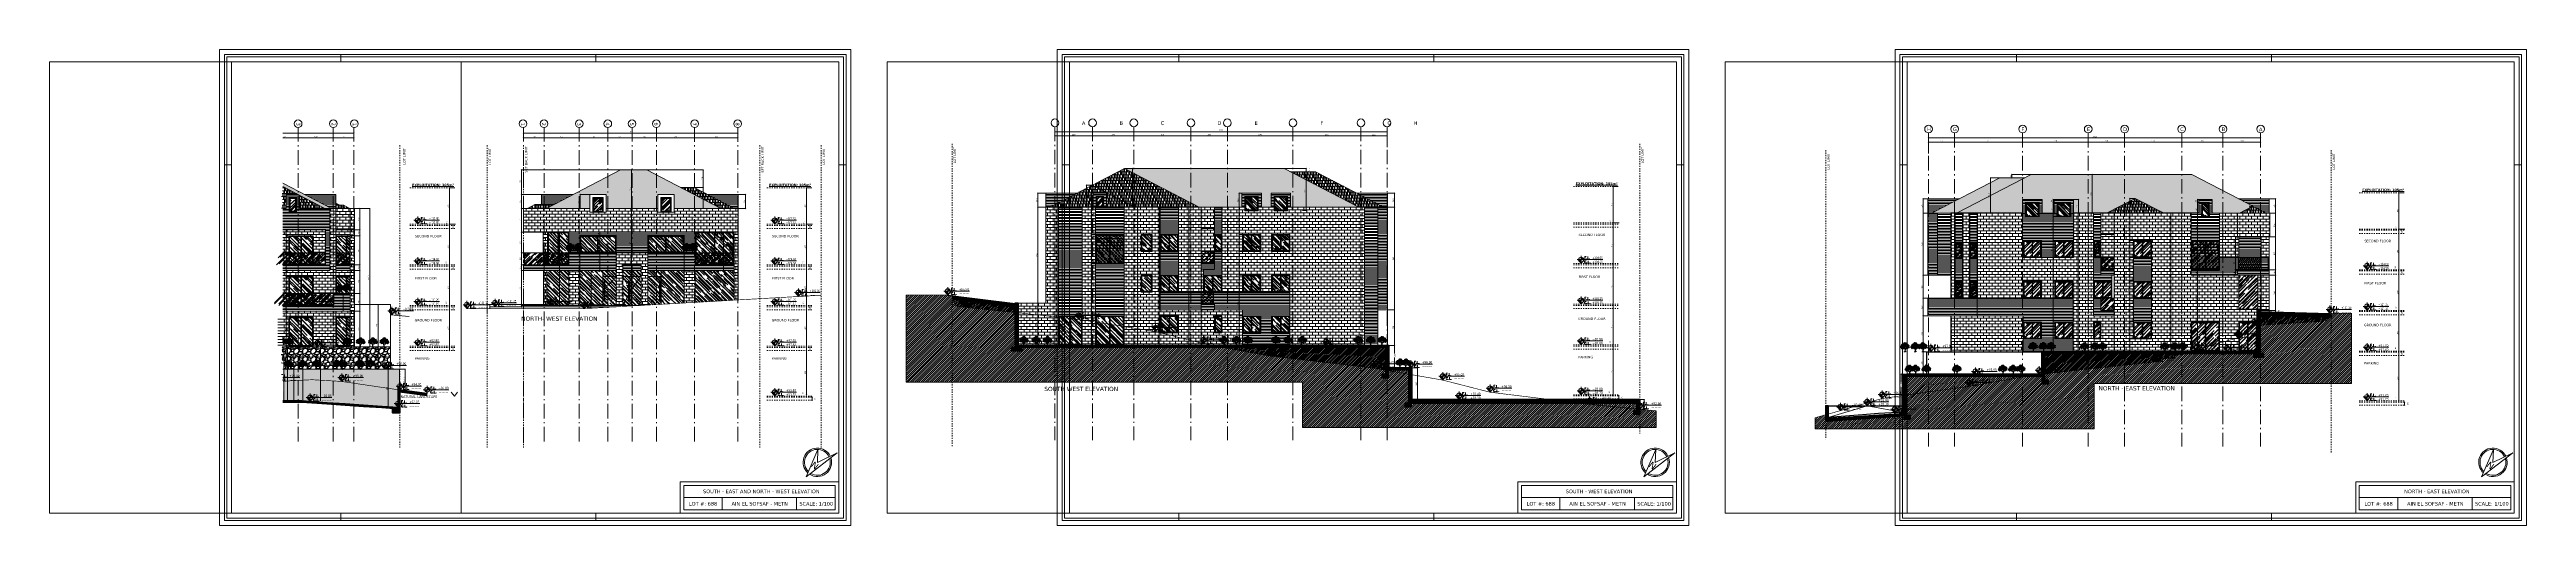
# Paper-space layout 'ELEVATIONS' of a CAD drawing. Header units: inches. Extents: x 87 to 291, y 12 to 51.
# The model-space entities are those that its viewports show. They can reach past a viewport. Long polylines and large blocks are cut down to what shows.
import ezdxf
from ezdxf.enums import TextEntityAlignment as Align

# ---------------------------------------------------------------- set-up
doc = ezdxf.new("R2010")
doc.units = ezdxf.units.IN
doc.header["$MEASUREMENT"] = 0
for name, pattern in [('ACAD_ISO10W100', [18, 12, -3, 0, -3]), ('HIDDEN', [0.375, 0.25, -0.125]), ('NUHA', [1.45, 0.75, -0.25, 0.2, -0.25])]:
    doc.linetypes.add(name, pattern=pattern)
doc.layers.get('Defpoints').update_dxf_attribs({"lineweight": 5})
for name, color, linetype, lineweight in [('A-ANNOTATION', 34, 'Continuous', 5), ('A-AXIS ST', 251, 'ACAD_ISO10W100', 5), ('A-DIM', 9, 'Continuous', 5), ('A-FRAME', 250, 'Continuous', 20), ('A-HIDDEN', 254, 'HIDDEN', 5), ('A-PILLARS', 1, 'Continuous', 60), ('A-PLANTS', 3, 'Continuous', 5), ('A-PROJECTION2', 5, 'Continuous', 20), ('A-PROJECTION3', 2, 'Continuous', 13), ('A-SIGNS1', 20, 'Continuous', 15), ('A-SIGNS2', 30, 'Continuous', 15), ('A-TEXT', 50, 'Continuous', 15), ('A-WINDOWS', 4, 'Continuous', 20), ('C-STONE', 42, 'Continuous', 30), ('C-TILING', 31, 'Continuous', 30), ('D-GLASS', 171, 'Continuous', 20), ('D-METAL', 156, 'Continuous', 20), ('D-OTHERS', 77, 'Continuous', 20), ('D-STONE', 52, 'Continuous', 20), ('D-WOOD', 32, 'Continuous', 20), ('H-GLASS', 111, 'Continuous', 5), ('H-PILLARS', 61, 'Continuous', 5), ('H-WOOD', 26, 'Continuous', 5)]:
    doc.layers.add(name, color=color, linetype=linetype, lineweight=lineweight)
doc.layers.add('H-STONE', color=7, linetype='Continuous', lineweight=5, true_color=0xc8bd6a)
doc.layers.add('HH-DARK GREY', color=7, linetype='Continuous', lineweight=5, true_color=0x404040)
doc.styles.add('ROMAND', font='verdana.ttf')
doc.styles.add('ROMANS', font='romans__.ttf', dxfattribs={"height": 0.14})
doc.dimstyles.new('M-1.50', dxfattribs={"dimtxt": 0.1, "dimasz": 0.05, "dimexe": 0.025, "dimexo": 0.025, "dimgap": 0.05, "dimtad": 1, "dimlfac": 100, "dimrnd": 0.5, "dimzin": 9, "dimdsep": 46, "dimtxsty": 'ROMAND', "dimblk": 'OBLIQUE', "dimcen": 1, "dimdle": 0.025, "dimclrd": 256, "dimclre": 256, "dimclrt": 2, "dimadec": 0, "dimazin": 0, "dimtfac": 0.6666666666666666, "dimtmove": 2, "dimatfit": 3, "dimfxl": 0.04, "dimtolj": 1, "dimtzin": 5, "dimlwd": -1, "dimlwe": -1, "dimarcsym": 0})
pattern_1 = [(0, (0, 0), (0, 0.24), []), (90, (0, 0), (-0.24, 0.24), [0.24, -0.24])]
pattern_2 = [(45, (0, 0), (0.2545584412271572, 0.6788225099390855), [4.5, -0.6, 1.5, -0.3]), (45, (0.1760695885154504, 0.3882016228714207), (-0.4942676400493967, 0.07000357133746826), [0.8999999999999999, -0.099, 1.8, -0.225]), (45, (-0.07424621202458749, 0.2863782463805506), (0.9609581156325182, 1.24521504166951), [2.4, -0.42, 1.2, -0.3])]
pattern_3 = [(180, (0, 0), (-2.775557561562891e-17, -0.125), [])]
pattern_4 = [(135, (0, 0), (-0.6788225099390855, 0.2545584412271572), [4.5, -0.6, 1.5, -0.3]), (135, (-0.3882016228714146, 0.1760695885154462), (-0.07000357133746826, -0.4942676400493967), [0.8999999999999999, -0.099, 1.8, -0.225]), (135, (-0.2863782463805518, -0.07424621202459036), (-1.24521504166951, 0.9609581156325182), [2.4, -0.42, 1.2, -0.3])]
pattern_5 = [(135, (-0.3507908082906397, 0), (-0.6788225099390855, 0.2545584412271572), [4.5, -0.6, 1.5, -0.3]), (135, (-0.7389924311620533, 0.1760695885154604), (-0.07000357133746826, -0.4942676400493967), [0.8999999999999999, -0.099, 1.8, -0.225]), (135, (-0.6371690546711903, -0.07424621202459036), (-1.24521504166951, 0.9609581156325182), [2.4, -0.42, 1.2, -0.3])]
pattern_6 = [(0, (-0.2007908082906624, 0), (0, 0.24), []), (90, (-0.2007908082906624, 0), (-0.24, 0.24), [0.24, -0.24])]
pattern_7 = [(180, (-0.3507908082906397, 0), (-1.387778780781446e-17, -0.125), [])]
pattern_8 = [(0, (-0.3507908082906397, 0), (0, 0.24), []), (90, (-0.3507908082906397, 0), (-0.24, 0.24), [0.24, -0.24])]
pattern_9 = [(45, (-0.3507908082906397, 0), (0.2545584412271572, 0.6788225099390857), [4.5, -0.6, 1.5, -0.3]), (45, (-0.17472121977519, 0.3882016228714207), (-0.4942676400493967, 0.07000357133746823), [0.8999999999999999, -0.099, 1.8, -0.225]), (45, (-0.4250370203152265, 0.2863782463805506), (0.9609581156325182, 1.24521504166951), [2.4, -0.42, 1.2, -0.3])]
pattern_10 = [(135, (0, -0.9500000000000028), (-0.0176776695296637, -0.01767766952966368), [])]
pattern_11 = [(135, (0, 0), (-0.0176776695296637, -0.01767766952966368), [])]
pattern_12 = [(225, (0, 0), (0.07071067811865475, -0.07071067811865478), [])]
pattern_13 = [(135, (-0.1999999999999886, 0), (-0.6788225099390855, 0.2545584412271572), [4.5, -0.6, 1.5, -0.3]), (135, (-0.5882016228714032, 0.1760695885154462), (-0.07000357133746826, -0.4942676400493967), [0.8999999999999999, -0.099, 1.8, -0.225]), (135, (-0.4863782463805404, -0.07424621202459036), (-1.24521504166951, 0.9609581156325182), [2.4, -0.42, 1.2, -0.3])]
pattern_14 = [(180, (0, 0), (-1.387778780781446e-17, -0.125), [])]
pattern_15 = [(45, (338.2205505269497, 176.1393146746701), (0.2545584412271572, 0.6788225099390855), [4.5, -0.6, 1.5, -0.3]), (45, (338.3966201154652, 176.5275162975415), (-0.4942676400493967, 0.07000357133746826), [0.8999999999999999, -0.099, 1.8, -0.225]), (45, (338.146304314925, 176.4256929210506), (0.9609581156325182, 1.24521504166951), [2.4, -0.42, 1.2, -0.3])]
pattern_16 = [(45, (-590.8988393518327, 123.877116822698), (0.2545584412271572, 0.6788225099390855), [4.5, -0.6, 1.5, -0.3]), (45, (-590.7227697633173, 124.2653184455694), (-0.4942676400493967, 0.07000357133746826), [0.8999999999999999, -0.099, 1.8, -0.225]), (45, (-590.9730855638572, 124.1634950690785), (0.9609581156325182, 1.24521504166951), [2.4, -0.42, 1.2, -0.3])]
pattern_17 = [(45, (-594.3988087056637, 123.877116822698), (0.2545584412271572, 0.6788225099390855), [4.5, -0.6, 1.5, -0.3]), (45, (-594.2227391171482, 124.2653184455694), (-0.4942676400493967, 0.07000357133746826), [0.8999999999999999, -0.099, 1.8, -0.225]), (45, (-594.4730549176882, 124.1634950690785), (0.9609581156325182, 1.24521504166951), [2.4, -0.42, 1.2, -0.3])]
pattern_18 = [(45, (-608.650455045813, 123.877116822698), (0.2545584412271572, 0.6788225099390855), [4.5, -0.6, 1.5, -0.3]), (45, (-608.4743854572976, 124.2653184455694), (-0.4942676400493967, 0.07000357133746826), [0.8999999999999999, -0.099, 1.8, -0.225]), (45, (-608.7247012578375, 124.1634950690785), (0.9609581156325182, 1.24521504166951), [2.4, -0.42, 1.2, -0.3])]
pattern_19 = [(45, (-606.050455046081, 123.877116822698), (0.2545584412271572, 0.6788225099390855), [4.5, -0.6, 1.5, -0.3]), (45, (-605.8743854575655, 124.2653184455694), (-0.4942676400493967, 0.07000357133746826), [0.8999999999999999, -0.099, 1.8, -0.225]), (45, (-606.1247012581055, 124.1634950690785), (0.9609581156325182, 1.24521504166951), [2.4, -0.42, 1.2, -0.3])]
pattern_20 = [(45, (-599.5745902893875, 123.877116822698), (0.2545584412271572, 0.6788225099390855), [4.5, -0.6, 1.5, -0.3]), (45, (-599.398520700872, 124.2653184455694), (-0.4942676400493967, 0.07000357133746826), [0.8999999999999999, -0.099, 1.8, -0.225]), (45, (-599.648836501412, 124.1634950690785), (0.9609581156325182, 1.24521504166951), [2.4, -0.42, 1.2, -0.3])]
pattern_21 = [(45, (-608.650455045813, 127.2270925393708), (0.2545584412271572, 0.6788225099390855), [4.5, -0.6, 1.5, -0.3]), (45, (-608.4743854572976, 127.6152941622422), (-0.4942676400493967, 0.07000357133746826), [0.8999999999999999, -0.099, 1.8, -0.225]), (45, (-608.7247012578375, 127.5134707857515), (0.9609581156325182, 1.24521504166951), [2.4, -0.42, 1.2, -0.3])]
pattern_22 = [(45, (-606.050455046081, 127.2270925393708), (0.2545584412271572, 0.6788225099390855), [4.5, -0.6, 1.5, -0.3]), (45, (-605.8743854575655, 127.6152941622422), (-0.4942676400493967, 0.07000357133746826), [0.8999999999999999, -0.099, 1.8, -0.225]), (45, (-606.1247012581055, 127.5134707857513), (0.9609581156325182, 1.24521504166951), [2.4, -0.42, 1.2, -0.3])]
pattern_23 = [(45, (-599.5745902893875, 127.2270925393708), (0.2545584412271572, 0.6788225099390855), [4.5, -0.6, 1.5, -0.3]), (45, (-599.398520700872, 127.6152941622422), (-0.4942676400493967, 0.07000357133746826), [0.8999999999999999, -0.099, 1.8, -0.225]), (45, (-599.648836501412, 127.5134707857515), (0.9609581156325182, 1.24521504166951), [2.4, -0.42, 1.2, -0.3])]
pattern_24 = [(45, (0, 0), (0.2545584412271572, 0.6788225099390857), [4.5, -0.6, 1.5, -0.3]), (45, (0.1760695885154503, 0.3882016228714207), (-0.4942676400493967, 0.07000357133746823), [0.8999999999999999, -0.099, 1.8, -0.225]), (45, (-0.07424621202458752, 0.2863782463805506), (0.9609581156325182, 1.24521504166951), [2.4, -0.42, 1.2, -0.3])]
pattern_25 = [(45, (-602.850768061204, 127.2270925393708), (0.2545584412271572, 0.6788225099390855), [4.5, -0.6, 1.5, -0.3]), (45, (-602.6746984726885, 127.6152941622422), (-0.4942676400493967, 0.07000357133746826), [0.8999999999999999, -0.099, 1.8, -0.225]), (45, (-602.9250142732285, 127.5134707857513), (0.9609581156325182, 1.24521504166951), [2.4, -0.42, 1.2, -0.3])]
pattern_26 = [(45, (-608.650455045813, 130.5770925393709), (0.2545584412271572, 0.6788225099390855), [4.5, -0.6, 1.5, -0.3]), (45, (-608.4743854572976, 130.9652941622425), (-0.4942676400493967, 0.07000357133746826), [0.8999999999999999, -0.099, 1.8, -0.225]), (45, (-608.7247012578375, 130.8634707857515), (0.9609581156325182, 1.24521504166951), [2.4, -0.42, 1.2, -0.3])]
pattern_27 = [(45, (-606.050455046081, 130.5770925393709), (0.2545584412271572, 0.6788225099390855), [4.5, -0.6, 1.5, -0.3]), (45, (-605.8743854575655, 130.9652941622423), (-0.4942676400493967, 0.07000357133746826), [0.8999999999999999, -0.099, 1.8, -0.225]), (45, (-606.1247012581055, 130.8634707857515), (0.9609581156325182, 1.24521504166951), [2.4, -0.42, 1.2, -0.3])]
pattern_28 = [(45, (-599.5745902893875, 130.5770925393709), (0.2545584412271572, 0.6788225099390855), [4.5, -0.6, 1.5, -0.3]), (45, (-599.398520700872, 130.9652941622425), (-0.4942676400493967, 0.07000357133746826), [0.8999999999999999, -0.099, 1.8, -0.225]), (45, (-599.648836501412, 130.8634707857515), (0.9609581156325182, 1.24521504166951), [2.4, -0.42, 1.2, -0.3])]
pattern_29 = [(45, (-594.3988087056637, 130.5770682560438), (0.2545584412271572, 0.6788225099390855), [4.5, -0.6, 1.5, -0.3]), (45, (-594.2227391171482, 130.9652698789153), (-0.4942676400493967, 0.07000357133746826), [0.8999999999999999, -0.099, 1.8, -0.225]), (45, (-594.4730549176882, 130.8634465024244), (0.9609581156325182, 1.24521504166951), [2.4, -0.42, 1.2, -0.3])]
pattern_30 = [(135, (0, -3.350000000000705), (-0.6788225099390855, 0.2545584412271572), [4.5, -0.6, 1.5, -0.3]), (135, (-0.3882016228714146, -3.173930411485259), (-0.07000357133746826, -0.4942676400493967), [0.8999999999999999, -0.099, 1.8, -0.225]), (135, (-0.2863782463805518, -3.424246212025295), (-1.24521504166951, 0.9609581156325182), [2.4, -0.42, 1.2, -0.3])]
pattern_31 = [(135, (0, -6.700000000000202), (-0.6788225099390855, 0.2545584412271572), [4.5, -0.6, 1.5, -0.3]), (135, (-0.3882016228714146, -6.523930411484741), (-0.07000357133746826, -0.4942676400493967), [0.8999999999999999, -0.099, 1.8, -0.225]), (135, (-0.2863782463805518, -6.774246212024778), (-1.24521504166951, 0.9609581156325182), [2.4, -0.42, 1.2, -0.3])]
pattern_32 = [(135, (-7.199999999701447, -6.700000000000202), (-0.6788225099390855, 0.2545584412271572), [4.5, -0.6, 1.5, -0.3]), (135, (-7.588201622572861, -6.523930411484741), (-0.07000357133746826, -0.4942676400493967), [0.8999999999999999, -0.099, 1.8, -0.225]), (135, (-7.486378246081999, -6.774246212024778), (-1.24521504166951, 0.9609581156325182), [2.4, -0.42, 1.2, -0.3])]
pattern_33 = [(135, (-7.199999999701731, -3.350000000000136), (-0.6788225099390855, 0.2545584412271572), [4.5, -0.6, 1.5, -0.3]), (135, (-7.588201622573146, -3.17393041148469), (-0.07000357133746826, -0.4942676400493967), [0.8999999999999999, -0.099, 1.8, -0.225]), (135, (-7.486378246082283, -3.424246212024727), (-1.24521504166951, 0.9609581156325182), [2.4, -0.42, 1.2, -0.3])]
pattern_34 = [(135, (-7.199999999701731, 0), (-0.6788225099390855, 0.2545584412271572), [4.5, -0.6, 1.5, -0.3]), (135, (-7.588201622573146, 0.1760695885154462), (-0.07000357133746826, -0.4942676400493967), [0.8999999999999999, -0.099, 1.8, -0.225]), (135, (-7.486378246082283, -0.07424621202459036), (-1.24521504166951, 0.9609581156325182), [2.4, -0.42, 1.2, -0.3])]
pattern_35 = [(0, (-595.8910756158928, 58.30615828088401), (0, 0.24), []), (90, (-595.8910756158928, 58.30615828088401), (-0.24, 0.24), [0.24, -0.24])]
pattern_36 = [(0, (79.8777861460693, -4.547473508864641e-13), (0, 0.24), []), (90, (79.8777861460693, -4.547473508864641e-13), (-0.24, 0.24), [0.24, -0.24])]
pattern_37 = [(180, (79.8777861460693, -4.547473508864641e-13), (-2.775557561562891e-17, -0.125), [])]
pattern_38 = [(135, (79.8777861460693, -4.547473508864641e-13), (-0.6788225099390855, 0.2545584412271572), [4.5, -0.6, 1.5, -0.3]), (135, (79.48958452319788, 0.1760695885149914), (-0.07000357133746826, -0.4942676400493967), [0.8999999999999999, -0.099, 1.8, -0.225]), (135, (79.59140789968875, -0.07424621202504511), (-1.24521504166951, 0.9609581156325182), [2.4, -0.42, 1.2, -0.3])]
pattern_39 = [(135, (0.02128028446642816, -1.28594971670131), (-0.0176776695296637, -0.01767766952966368), [])]
pattern_40 = [(135, (0, 96.7333295929401), (-0.0176776695296637, -0.01767766952966368), [])]
pattern_41 = [(45, (0, 96.7333295929401), (-0.08838834764831843, 0.08838834764831845), [])]
pattern_42 = [(228.012787504, (0.504, 97.4333295929401), (-5.600000000000043, -6.300000000000002), [0.09417519999999999, -9.323361632951588]), (184.969740728, (0.4409999999999999, 97.36332959294009), (8.399999999999983, 0.7000000000000245), [0.1616076, -15.999147332861]), (132.510447078, (0.28, 97.3493295929401), (7.000000000000082, -7.699999999999905), [0.1139516, -11.28122281726979]), (267.273689006, (0.006999999999999999, 97.1743295929401), (0.7000000000000169, 14.00000000000001), [0.1471666, -14.5694906291403]), (292.833654178, (0, 97.02732959294009), (-3.499999999999992, 8.40000000000002), [0.1443085, -14.28656118966181]), (357.273689006, (0.05599999999999999, 96.8943295929401), (-14.00000000000001, 0.7000000000000178), [0.1471666, -14.5694906291403]), (37.6942404667, (0.203, 96.88732959294009), (-9.099999999999998, -6.999999999999981), [0.1946203, -19.2673939842412]), (72.2553283749, (0.357, 97.00632959294009), (4.900000000000019, 15.4), [0.1837415999999999, -18.19042504776937]), (121.429565615, (0.413, 97.18132959294009), (-5.600000000000013, 9.09999999999999), [0.147665, -14.6188511768103]), (175.236358309, (0.336, 97.30732959294009), (7.699999999999989, -0.7000000000000265), [0.1685824, -8.26053380515461]), (222.397437798, (0.168, 97.32132959294009), (-8.399999999999974, -7.69999999999998), [0.2180136, -21.58336250335643]), (138.814074834, (0.7, 97.16732959294009), (-4.900000000000023, 4.199999999999999), [0.07441069999999997, -7.366691368914287]), (171.46923439, (0.644, 97.2163295929401), (9.099999999999998, -1.399999999999997), [0.1415659, -14.0150579913099]), (225, (0.504, 97.2373295929401), (-7.771561172376095e-17, -0.699999999999953), [0.09899469999999999, -0.8909547936611699]), (203.198590514, (0.455, 97.32132959294009), (3.499999999999992, 1.399999999999983), [0.0533106, -5.27773057410473]), (291.801409486, (0.406, 97.30032959294009), (-0.6999999999997787, 2.100000000000072), [0.07539209999999999, -3.69422326499415]), (30.96375653209999, (0.434, 97.2303295929401), (2.100000000000037, 1.399999999999986), [0.1224503, -3.959216026391709]), (161.565051177, (0.5389999999999999, 97.2933295929401), (1.400000000000008, -0.6999999999999836), [0.08854369999999998, -2.125050662117879]), (16.389540334, (0, 97.30032959294009), (6.999999999999976, 2.100000000000031), [0.12404, -12.27999160266858]), (70.3461759419, (0.119, 97.3353295929401), (-2.800000000000854, -7.700000000002377), [0.1040627, -10.3021854231233]), (293.198590514, (0.5389999999999999, 97.4333295929401), (-1.399999999999979, 3.499999999999994), [0.1066205, -5.22442067410473]), (343.610459666, (0.581, 97.3353295929401), (-6.999999999999976, 2.10000000000003), [0.12404, -12.27999160266829]), (339.44395478, (0, 96.86632959294009), (-3.500000000000025, 1.400000000000017), [0.119616, -5.861186621722248]), (294.775140569, (0.112, 96.82432959294009), (-3.500000000000004, 7.700000000000001), [0.1002246, -9.9222501442932]), (66.8014094864, (0.5459999999999999, 96.7333295929401), (1.399999999999987, 3.499999999999979), [0.1066205, -5.22442067410473]), (17.3540246363, (0.588, 96.8313295929401), (-9.099999999999984, -2.799999999999974), [0.1173417, -11.616796529968]), (69.44395478040002, (0.203, 96.7333295929401), (-1.400000000000005, -3.499999999999968), [0.05980799999999999, -5.920994621722248]), (101.309932474, (0.504, 96.7333295929401), (-0.6999999999999746, 2.800000000000009), [0.035693, -3.53362065951496]), (165.963756532, (0.4969999999999999, 96.76832959294009), (2.099999999999971, -0.7000000000000008), [0.1443085, -2.74186543793239]), (186.009005957, (0.357, 96.80332959294009), (7.000000000000032, 0.6999999999999882), [0.133735, -13.23974622217996]), (303.690067526, (0.434, 97.16732959294009), (-0.6999999999999911, 1.39999999999999), [0.1009554, -2.422930492824799]), (353.157226587, (0.4899999999999999, 97.08332959294009), (11.90000000000001, -1.400000000000037), [0.1762558, -17.44929383681981]), (60.9453959009, (0.6649999999999999, 97.06232959294009), (-2.799999999999983, -4.899999999999983), [0.07206919999999999, -7.1348718986909]), (90, (0.7, 97.12532959294009), (-0.6999999999999998, 0.7), [0.042, -0.6579999999999999]), (120.256437164, (0.343, 96.82432959294009), (2.800000000000006, -4.900000000000006), [0.0972468, -9.62746399261486]), (48.01278750420001, (0.294, 96.90832959294009), (5.6, 6.299999999999982), [0.1883504, -9.229186432951588]), (0, (0.42, 97.04832959294009), (0.7, 0.7), [0.182, -0.518]), (325.3048464690001, (0.602, 97.04832959294009), (7.000000000000097, -4.899999999999877), [0.1106798, -10.95729201058939]), (254.054604099, (0.693, 96.98532959294009), (-0.7000000000000264, -2.800000000000003), [0.1019214, -4.994155522496349]), (207.645975364, (0.6649999999999999, 96.88732959294009), (-13.29999999999997, -7.000000000000033), [0.1659455, -16.42863192758158]), (175.42607874, (0.518, 96.81032959294009), (-9.099999999999968, 0.7000000000000008), [0.1755593, -17.38035138557823])]
pattern_43 = [(0, (0, 96.7333295929401), (0.5100000000000001, 0.2399999999999999), [0.12, -0.1, 0.14, -0.06, 0.18, -0.08]), (0, (0.12, 96.7433295929401), (0.5100000000000001, 0.2399999999999999), [0.1, -0.38, 0.08, -0.12]), (0, (0.36, 96.7183295929401), (0.5100000000000001, 0.2399999999999999), [0.06, -0.62]), (90, (0, 96.7333295929401), (-0.17, 0.24), [0.23, -0.73]), (90, (0.12, 96.7333295929401), (-0.17, 0.24), [0.225, -0.735]), (90, (0.22, 96.7333295929401), (-0.17, 0.24), [0.21, -0.75]), (90, (0.36, 96.7183295929401), (-0.17, 0.24), [0.23, -0.73]), (90, (0.42, 96.7183295929401), (-0.17, 0.24), [0.23, -0.73]), (90, (0.6, 96.7333295929401), (-0.17, 0.24), [0.22, -0.74])]
pattern_44 = [(0, (0, 96.7333295929401), (0.51, 0.24), [0.12, -0.1, 0.14, -0.06, 0.18, -0.08]), (0, (0.12, 96.7433295929401), (0.51, 0.24), [0.1, -0.38, 0.08, -0.12]), (0, (0.36, 96.7183295929401), (0.51, 0.24), [0.06, -0.62]), (90, (0, 96.7333295929401), (-0.17, 0.24), [0.23, -0.73]), (90, (0.12, 96.7333295929401), (-0.17, 0.24), [0.225, -0.735]), (90, (0.22, 96.7333295929401), (-0.17, 0.24), [0.21, -0.75]), (90, (0.36, 96.7183295929401), (-0.17, 0.24), [0.23, -0.73]), (90, (0.42, 96.7183295929401), (-0.17, 0.24), [0.23, -0.73]), (90, (0.6, 96.7333295929401), (-0.17, 0.24), [0.22, -0.74])]

# ---------------------------------------------------------------- blocks, each defined once
blk = doc.blocks.new('FRAME A2')
for p, q in [((38.22585796996634, 21.17005875087646), (38.22585796996634, 20.87005875087647)), ((48.72585796996634, 21.17005875087646), (48.72585796996634, 20.87005875087647)), ((33.42585796935151, 16.62005875087766), (33.72585796935151, 16.62005875087766)), ((59.02585796996635, 16.62005875087766), (58.72585796996634, 16.62005875087766)), ((38.22585796996634, 1.970058750877663), (38.22585796996634, 2.270058750877667)), ((48.72585796996634, 1.970058750877663), (48.72585796996634, 2.270058750877667))]:
    blk.add_line(p, q)
for points in [[(33.22585796935152, 1.770058750877671), (59.22585796996634, 1.770058750877667), (59.22585796996634, 21.37005875087646), (33.22585796935152, 21.37005875087647)], [(33.42585796935151, 1.970058750877667), (59.02585796996635, 1.970058750877663), (59.02585796996635, 21.17005875087646), (33.42585796935151, 21.17005875087647)], [(33.52585796935151, 2.070058750877666), (58.92585796996633, 2.070058750877663), (58.92585796996633, 21.07005875087648), (33.52585796935151, 21.07005875087648)], [(33.72585796935151, 2.270058750877671), (58.72585796996634, 2.270058750877667), (58.72585796996634, 20.87005875087647), (33.72585796935151, 20.87005875087647)]]:
    blk.add_lwpolyline(points, close=True)
blk = doc.blocks.new('PERMIT CARTOUCH')
at = {"layer": 'A-FRAME'}
for p, q in [((27.97674133899594, 8.784059743031007), (29.22334037460649, 8.784059743031005)), ((28.2934080056626, 8.784059743031007), (28.2934080056626, 8.684059743031005)), ((28.90667370793983, 8.782990228233285), (28.90667370793983, 8.682990228233285))]:
    blk.add_line(p, q, dxfattribs=at)
for points in [[(27.94674133899593, 8.654059743031006), (29.25334037460649, 8.654059743031006), (29.25334037460649, 8.914059743031007), (27.94674133899593, 8.914059743031007)], [(27.97674133899594, 8.684059743031005), (29.22334037460649, 8.684059743031005), (29.22334037460649, 8.884059743031008), (27.97674133899594, 8.884059743031008)]]:
    blk.add_lwpolyline(points, close=True, dxfattribs=at)
at = {"layer": 'A-FRAME', "style": 'ROMAND'}
for tag, p in [('MAP', (28.67809651698323, 8.819869880515675)), ('LOT#', (28.11662844209336, 8.717978468289104)), ('LOCATION', (28.2959192164296, 8.717978468289104)), ('SCALE', (29.07083158059815, 8.717978468289104))]:
    blk.add_attdef(tag, text='', height=0.03, dxfattribs=at).set_placement(p, align=Align.CENTER)
blk = doc.blocks.new('A$C71681190')
for p, q in [((-2.622671912210762, 4.326290938538875), (-3.065123501949984, 2.767851132475315)), ((-2.622671912210762, 4.326290938538875), (-2.345340897825622, 3.124369319945558)), ((-3.065123501949984, 2.767851132475315), (-2.641598180017695, 3.567225439108256)), ((-2.641598180017695, 3.567225439108256), (-2.345340897825622, 3.124369319945558))]:
    blk.add_line(p, q)
for radius, start, end in [(0.5856360171762428, 92.98901866416833, 235.3117761978429), (0.5328132126016317, 94.93870740181012, 233.3620874696134), (0.5856360171762428, 242.0844161748359, 84.1543882384068), (0.5328132126016317, 242.0844161748359, 82.20469950076725)]:
    blk.add_arc((-2.641598180017695, 3.567225439108256), radius, start, end)
at = {"style": 'ROMAND'}
blk.add_text('N', height=0.2641140228730555, rotation=358.5717034512893, dxfattribs=at).set_placement((-2.774120676719804, 3.604755689468234))
blk = doc.blocks.new('GXFHGCGFCD')
at = {"layer": 'A-SIGNS1', "linetype": 'NUHA'}
h = blk.add_hatch(color=256, dxfattribs=at)
h.paths.add_polyline_path([(90.38186629235658, 61.33010895901175), (90.38186629235658, 61.17010895901174), (90.54186629235657, 61.17010895901174, 0.414213562373089)])
h.paths.add_polyline_path([(90.38186629235658, 61.17010895901176), (90.22186629235658, 61.17010895901174, 0.414213562373089), (90.38186629235658, 61.01010895901175)])
at = {"layer": 'A-SIGNS1'}
for p, q in [((90.38186629235658, 60.91410895901166), (90.38186629235658, 61.42610895901171)), ((90.12586629235535, 61.17010895901174), (91.7898154605207, 61.17010895901174))]:
    blk.add_line(p, q, dxfattribs=at)
blk.add_circle((90.38186629235658, 61.17010895901174), 0.16, dxfattribs=at)
blk = doc.blocks.new('DGXFHXFGDFD')
at = {"layer": 'A-SIGNS1'}
blk.add_blockref('GXFHGCGFCD', (0, 0), dxfattribs=at)
at = {"layer": 'A-SIGNS2', "linetype": 'NUHA', "style": 'ROMANS'}
for s, p in [('F.L.', (90.58347038578155, 61.20313652928442)), ('C.L.', (90.58347038578155, 60.9413247442491))]:
    blk.add_text(s, height=0.16, dxfattribs=at).set_placement(p)
at = {"layer": 'A-SIGNS2', "style": 'ROMANS', "width": 0.9101348145797644, "flags": 4}
for tag, p, p2 in [('NIV.FINI', (91.11586122831046, 61.20313652928442), (91.7898154605207, 61.20313652928442)), ('NIV.BETON', (91.11586122831046, 60.9413247442491), (91.7898154605207, 60.9413247442491))]:
    blk.add_attdef(tag, text='', height=0.16, dxfattribs=at).set_placement(p, p2, align=Align.FIT)
blk = doc.blocks.new('_Oblique')
at = {"color": 0, "linetype": 'ByBlock', "lineweight": -2}
blk.add_line((-0.5, -0.5), (0.5, 0.5), dxfattribs=at)
blk = doc.blocks.new('*D906')
at = {"layer": 'A-DIM', "transparency": 16777216}
blk.add_line((245.2144606150778, 1.227517651815083), (245.2144606150778, 1.527517651815084), dxfattribs=at)
at = {"layer": 'Defpoints', "color": 0, "transparency": 16777216}
for p in [(245.2144606150775, 1.502517651815084), (245.2144606150778, 1.502517651815084), (245.2144606150775, 1.252517651815083)]:
    blk.add_point(p, dxfattribs=at)
at = {"layer": 'A-DIM', "transparency": 16777216, "xscale": 0.05, "yscale": 0.05, "zscale": 0.05}
for p, rotation in [((245.2144606150778, 1.502517651815084), 90), ((245.2144606150778, 1.252517651815083), 270)]:
    blk.add_blockref('_Oblique', p, dxfattribs=dict(at, rotation=rotation))
at = {"layer": 'A-DIM', "color": 2, "transparency": 16777216, "insert": (245.4707064176298, 1.377517651815014), "char_height": 0.1, "attachment_point": 5, "rotation": 90, "style": 'ROMAND'}
blk.add_mtext('\\A1;25', dxfattribs=at)
blk = doc.blocks.new('*D907')
at = {"layer": 'A-DIM', "transparency": 16777216}
blk.add_line((245.2144606150778, 1.477517651815084), (245.2144606150778, 1.627517651815106), dxfattribs=at)
at = {"layer": 'Defpoints', "color": 0, "transparency": 16777216}
for p in [(245.2144606150775, 1.602517651815107), (245.2144606150778, 1.602517651815107), (245.2144606150775, 1.502517651815084)]:
    blk.add_point(p, dxfattribs=at)
at = {"layer": 'A-DIM', "transparency": 16777216, "xscale": 0.05, "yscale": 0.05, "zscale": 0.05}
for p, rotation in [((245.2144606150778, 1.602517651815107), 90), ((245.2144606150778, 1.502517651815084), 270)]:
    blk.add_blockref('_Oblique', p, dxfattribs=dict(at, rotation=rotation))
at = {"layer": 'A-DIM', "color": 2, "transparency": 16777216, "insert": (244.9353845875352, 1.827108834971341), "char_height": 0.1, "attachment_point": 5, "rotation": 90, "style": 'ROMAND'}
blk.add_mtext('\\A1;10', dxfattribs=at)
blk = doc.blocks.new('*D908')
at = {"layer": 'A-DIM', "transparency": 16777216}
blk.add_line((245.2144606150778, 1.577517651815107), (245.2144606150778, 4.627517651815108), dxfattribs=at)
at = {"layer": 'Defpoints', "color": 0, "transparency": 16777216}
for p in [(245.2144606150775, 4.602517651815107), (245.2144606150778, 4.602517651815107), (245.2144606150775, 1.602517651815107)]:
    blk.add_point(p, dxfattribs=at)
at = {"layer": 'A-DIM', "transparency": 16777216, "xscale": 0.05, "yscale": 0.05, "zscale": 0.05}
for p, rotation in [((245.2144606150778, 4.602517651815107), 90), ((245.2144606150778, 1.602517651815107), 270)]:
    blk.add_blockref('_Oblique', p, dxfattribs=dict(at, rotation=rotation))
at = {"layer": 'A-DIM', "color": 2, "transparency": 16777216, "insert": (245.1123786808937, 3.102517651815037), "char_height": 0.1, "attachment_point": 5, "rotation": 90, "style": 'ROMAND'}
blk.add_mtext('\\A1;300', dxfattribs=at)
blk = doc.blocks.new('*D909')
at = {"layer": 'A-DIM', "transparency": 16777216}
blk.add_line((245.2144606150777, 4.577517651815107), (245.2144606150777, 4.877517651815108), dxfattribs=at)
at = {"layer": 'Defpoints', "color": 0, "transparency": 16777216}
for p in [(245.2144606150774, 4.852517651815107), (245.2144606150777, 4.852517651815107), (245.2144606150774, 4.602517651815107)]:
    blk.add_point(p, dxfattribs=at)
at = {"layer": 'A-DIM', "transparency": 16777216, "xscale": 0.05, "yscale": 0.05, "zscale": 0.05}
for p, rotation in [((245.2144606150777, 4.852517651815107), 90), ((245.2144606150777, 4.602517651815107), 270)]:
    blk.add_blockref('_Oblique', p, dxfattribs=dict(at, rotation=rotation))
at = {"layer": 'A-DIM', "color": 2, "transparency": 16777216, "insert": (245.4707064176297, 4.727517651815037), "char_height": 0.1, "attachment_point": 5, "rotation": 90, "style": 'ROMAND'}
blk.add_mtext('\\A1;25', dxfattribs=at)
blk = doc.blocks.new('*D910')
at = {"layer": 'A-DIM', "transparency": 16777216}
blk.add_line((245.2144606150777, 4.827517651815107), (245.2144606150777, 4.977517651815131), dxfattribs=at)
at = {"layer": 'Defpoints', "color": 0, "transparency": 16777216}
for p in [(245.2144606150774, 4.95251765181513), (245.2144606150777, 4.95251765181513), (245.2144606150774, 4.852517651815107)]:
    blk.add_point(p, dxfattribs=at)
at = {"layer": 'A-DIM', "transparency": 16777216, "xscale": 0.05, "yscale": 0.05, "zscale": 0.05}
for p, rotation in [((245.2144606150777, 4.95251765181513), 90), ((245.2144606150777, 4.852517651815107), 270)]:
    blk.add_blockref('_Oblique', p, dxfattribs=dict(at, rotation=rotation))
at = {"layer": 'A-DIM', "color": 2, "transparency": 16777216, "insert": (244.9528713929819, 5.198799376314241), "char_height": 0.1, "attachment_point": 5, "rotation": 90, "style": 'ROMAND'}
blk.add_mtext('\\A1;10', dxfattribs=at)
blk = doc.blocks.new('*D911')
at = {"layer": 'A-DIM', "transparency": 16777216}
blk.add_line((245.2144606150777, 4.92751765181513), (245.2144606150777, 7.977517651815132), dxfattribs=at)
at = {"layer": 'Defpoints', "color": 0, "transparency": 16777216}
for p in [(245.2144606150774, 7.952517651815132), (245.2144606150777, 7.952517651815132), (245.2144606150774, 4.95251765181513)]:
    blk.add_point(p, dxfattribs=at)
at = {"layer": 'A-DIM', "transparency": 16777216, "xscale": 0.05, "yscale": 0.05, "zscale": 0.05}
for p, rotation in [((245.2144606150777, 7.952517651815132), 90), ((245.2144606150777, 4.95251765181513), 270)]:
    blk.add_blockref('_Oblique', p, dxfattribs=dict(at, rotation=rotation))
at = {"layer": 'A-DIM', "color": 2, "transparency": 16777216, "insert": (245.1123786808936, 6.45251765181506), "char_height": 0.1, "attachment_point": 5, "rotation": 90, "style": 'ROMAND'}
blk.add_mtext('\\A1;300', dxfattribs=at)
blk = doc.blocks.new('*D912')
at = {"layer": 'A-DIM', "transparency": 16777216}
blk.add_line((245.2144606150777, 7.927517651815132), (245.2144606150777, 8.227517651815132), dxfattribs=at)
at = {"layer": 'Defpoints', "color": 0, "transparency": 16777216}
for p in [(245.2144606150774, 8.202517651815132), (245.2144606150777, 8.202517651815132), (245.2144606150774, 7.952517651815132)]:
    blk.add_point(p, dxfattribs=at)
at = {"layer": 'A-DIM', "transparency": 16777216, "xscale": 0.05, "yscale": 0.05, "zscale": 0.05}
for p, rotation in [((245.2144606150777, 8.202517651815132), 90), ((245.2144606150777, 7.952517651815132), 270)]:
    blk.add_blockref('_Oblique', p, dxfattribs=dict(at, rotation=rotation))
at = {"layer": 'A-DIM', "color": 2, "transparency": 16777216, "insert": (245.4707064176297, 8.07751765181506), "char_height": 0.1, "attachment_point": 5, "rotation": 90, "style": 'ROMAND'}
blk.add_mtext('\\A1;25', dxfattribs=at)
blk = doc.blocks.new('*D913')
at = {"layer": 'A-DIM', "transparency": 16777216}
blk.add_line((245.2144606150777, 8.177517651815132), (245.2144606150777, 8.327517651815155), dxfattribs=at)
at = {"layer": 'Defpoints', "color": 0, "transparency": 16777216}
for p in [(245.2144606150774, 8.302517651815155), (245.2144606150777, 8.302517651815155), (245.2144606150774, 8.202517651815132)]:
    blk.add_point(p, dxfattribs=at)
at = {"layer": 'A-DIM', "transparency": 16777216, "xscale": 0.05, "yscale": 0.05, "zscale": 0.05}
for p, rotation in [((245.2144606150777, 8.302517651815155), 90), ((245.2144606150777, 8.202517651815132), 270)]:
    blk.add_blockref('_Oblique', p, dxfattribs=dict(at, rotation=rotation))
at = {"layer": 'A-DIM', "color": 2, "transparency": 16777216, "insert": (244.924392935279, 8.495178125732195), "char_height": 0.1, "attachment_point": 5, "rotation": 90, "style": 'ROMAND'}
blk.add_mtext('\\A1;10', dxfattribs=at)
blk = doc.blocks.new('*D914')
at = {"layer": 'A-DIM', "transparency": 16777216}
blk.add_line((245.2144606150777, 8.277517651815154), (245.2144606150777, 11.32751765181572), dxfattribs=at)
at = {"layer": 'Defpoints', "color": 0, "transparency": 16777216}
for p in [(245.2144606150774, 11.30251765181572), (245.2144606150777, 11.30251765181572), (245.2144606150774, 8.302517651815155)]:
    blk.add_point(p, dxfattribs=at)
at = {"layer": 'A-DIM', "transparency": 16777216, "xscale": 0.05, "yscale": 0.05, "zscale": 0.05}
for p, rotation in [((245.2144606150777, 11.30251765181572), 90), ((245.2144606150777, 8.302517651815155), 270)]:
    blk.add_blockref('_Oblique', p, dxfattribs=dict(at, rotation=rotation))
at = {"layer": 'A-DIM', "color": 2, "transparency": 16777216, "insert": (245.1123786808936, 9.802517651815368), "char_height": 0.1, "attachment_point": 5, "rotation": 90, "style": 'ROMAND'}
blk.add_mtext('\\A1;300', dxfattribs=at)
blk = doc.blocks.new('*D915')
at = {"layer": 'A-DIM', "transparency": 16777216}
blk.add_line((245.2144606150777, 11.27751765181572), (245.2144606150777, 11.57751765181561), dxfattribs=at)
at = {"layer": 'Defpoints', "color": 0, "transparency": 16777216}
for p in [(245.2144606150774, 11.55251765181561), (245.2144606150777, 11.55251765181561), (245.2144606150774, 11.30251765181572)]:
    blk.add_point(p, dxfattribs=at)
at = {"layer": 'A-DIM', "transparency": 16777216, "xscale": 0.05, "yscale": 0.05, "zscale": 0.05}
for p, rotation in [((245.2144606150777, 11.55251765181561), 90), ((245.2144606150777, 11.30251765181572), 270)]:
    blk.add_blockref('_Oblique', p, dxfattribs=dict(at, rotation=rotation))
at = {"layer": 'A-DIM', "color": 2, "transparency": 16777216, "insert": (245.4707064176297, 11.4275176518156), "char_height": 0.1, "attachment_point": 5, "rotation": 90, "style": 'ROMAND'}
blk.add_mtext('\\A1;25', dxfattribs=at)
blk = doc.blocks.new('*D916')
at = {"layer": 'A-DIM', "transparency": 16777216}
blk.add_line((245.2144606150777, 11.52751765181572), (245.2144606150777, 11.67751765181575), dxfattribs=at)
at = {"layer": 'Defpoints', "color": 0, "transparency": 16777216}
for p in [(245.2144606150774, 11.65251765181575), (245.2144606150777, 11.65251765181575), (245.2144606150774, 11.55251765181572)]:
    blk.add_point(p, dxfattribs=at)
at = {"layer": 'A-DIM', "transparency": 16777216, "xscale": 0.05, "yscale": 0.05, "zscale": 0.05}
for p, rotation in [((245.2144606150777, 11.65251765181575), 90), ((245.2144606150777, 11.55251765181572), 270)]:
    blk.add_blockref('_Oblique', p, dxfattribs=dict(at, rotation=rotation))
at = {"layer": 'A-DIM', "color": 2, "transparency": 16777216, "insert": (244.9836472629488, 11.78864407291587), "char_height": 0.1, "attachment_point": 5, "rotation": 90, "style": 'ROMAND'}
blk.add_mtext('\\A1;10', dxfattribs=at)
blk = doc.blocks.new('*D917')
at = {"layer": 'A-DIM', "transparency": 16777216}
for p, q in [((245.5373573739061, 14.65251765255858), (245.1894606150776, 14.65251765255858)), ((245.2144606150777, 14.67751765255858), (245.2144606150777, 11.62751765181575)), ((245.7070291849902, 11.65251765181575), (245.1894606150776, 11.65251765181575))]:
    blk.add_line(p, q, dxfattribs=at)
at = {"layer": 'Defpoints', "color": 0, "transparency": 16777216}
for p in [(245.5623573739061, 14.65251765255858), (245.2144606150777, 11.65251765181575), (245.7320291849902, 11.65251765181575)]:
    blk.add_point(p, dxfattribs=at)
at = {"layer": 'A-DIM', "transparency": 16777216, "xscale": 0.05, "yscale": 0.05, "zscale": 0.05}
for p, rotation in [((245.2144606150777, 14.65251765255858), 90), ((245.2144606150777, 11.65251765181575), 270)]:
    blk.add_blockref('_Oblique', p, dxfattribs=dict(at, rotation=rotation))
at = {"layer": 'A-DIM', "color": 2, "transparency": 16777216, "insert": (245.1123786808936, 13.15251765218709), "char_height": 0.1, "attachment_point": 5, "rotation": 90, "style": 'ROMAND'}
blk.add_mtext('\\A1;300', dxfattribs=at)
blk = doc.blocks.new('*D560')
at = {"layer": 'A-DIM', "transparency": 16777216}
blk.add_line((396.2632463185234, -2.872482348184912), (396.2632463185234, -2.572482348184912), dxfattribs=at)
at = {"layer": 'Defpoints', "color": 0, "transparency": 16777216}
for p in [(396.263246318523, -2.597482348184912), (396.2632463185234, -2.597482348184912), (396.263246318523, -2.847482348184912)]:
    blk.add_point(p, dxfattribs=at)
at = {"layer": 'A-DIM', "transparency": 16777216, "xscale": 0.05, "yscale": 0.05, "zscale": 0.05}
for p, rotation in [((396.2632463185234, -2.597482348184912), 90), ((396.2632463185234, -2.847482348184912), 270)]:
    blk.add_blockref('_Oblique', p, dxfattribs=dict(at, rotation=rotation))
at = {"layer": 'A-DIM', "color": 2, "transparency": 16777216, "insert": (396.5194921210754, -2.722482348185024), "char_height": 0.1, "attachment_point": 5, "rotation": 90, "style": 'ROMAND'}
blk.add_mtext('\\A1;25', dxfattribs=at)
blk = doc.blocks.new('*D561')
at = {"layer": 'A-DIM', "transparency": 16777216}
blk.add_line((395.7932335867843, -2.622482348184912), (395.7932335867843, -2.47248234818489), dxfattribs=at)
at = {"layer": 'Defpoints', "color": 0, "transparency": 16777216}
for p in [(395.7932335867838, -2.49748234818489), (395.7932335867843, -2.49748234818489), (395.7932335867838, -2.597482348184912)]:
    blk.add_point(p, dxfattribs=at)
at = {"layer": 'A-DIM', "transparency": 16777216, "xscale": 0.05, "yscale": 0.05, "zscale": 0.05}
for p, rotation in [((395.7932335867843, -2.49748234818489), 90), ((395.7932335867843, -2.597482348184912), 270)]:
    blk.add_blockref('_Oblique', p, dxfattribs=dict(at, rotation=rotation))
at = {"layer": 'A-DIM', "color": 2, "transparency": 16777216, "insert": (395.4845729400781, -2.271737296650002), "char_height": 0.1, "attachment_point": 5, "rotation": 90, "style": 'ROMAND'}
blk.add_mtext('\\A1;10', dxfattribs=at)
blk = doc.blocks.new('*D562')
at = {"layer": 'A-DIM', "transparency": 16777216}
blk.add_line((395.7932335867847, -2.522482348184889), (395.7932335867847, 1.277517651815197), dxfattribs=at)
at = {"layer": 'Defpoints', "color": 0, "transparency": 16777216}
for p in [(395.7932335867838, 1.252517651815197), (395.7932335867847, 1.252517651815197), (395.7932335867843, -2.49748234818489)]:
    blk.add_point(p, dxfattribs=at)
at = {"layer": 'A-DIM', "transparency": 16777216, "xscale": 0.05, "yscale": 0.05, "zscale": 0.05}
for p, rotation in [((395.7932335867847, 1.252517651815197), 90), ((395.7932335867847, -2.49748234818489), 270)]:
    blk.add_blockref('_Oblique', p, dxfattribs=dict(at, rotation=rotation))
at = {"layer": 'A-DIM', "color": 2, "transparency": 16777216, "insert": (395.6911516526006, -0.6224823481849583), "char_height": 0.1, "attachment_point": 5, "rotation": 90, "style": 'ROMAND'}
blk.add_mtext('\\A1;375', dxfattribs=at)
blk = doc.blocks.new('*D563')
at = {"layer": 'A-DIM', "transparency": 16777216}
blk.add_line((395.7932335867844, 1.227517651815083), (395.7932335867844, 1.527517651815084), dxfattribs=at)
at = {"layer": 'Defpoints', "color": 0, "transparency": 16777216}
for p in [(395.7932335867839, 1.502517651815084), (395.7932335867844, 1.502517651815084), (395.7932335867839, 1.252517651815083)]:
    blk.add_point(p, dxfattribs=at)
at = {"layer": 'A-DIM', "transparency": 16777216, "xscale": 0.05, "yscale": 0.05, "zscale": 0.05}
for p, rotation in [((395.7932335867844, 1.502517651815084), 90), ((395.7932335867844, 1.252517651815083), 270)]:
    blk.add_blockref('_Oblique', p, dxfattribs=dict(at, rotation=rotation))
at = {"layer": 'A-DIM', "color": 2, "transparency": 16777216, "insert": (396.0494793893363, 1.377517651814971), "char_height": 0.1, "attachment_point": 5, "rotation": 90, "style": 'ROMAND'}
blk.add_mtext('\\A1;25', dxfattribs=at)
blk = doc.blocks.new('*D564')
at = {"layer": 'A-DIM', "transparency": 16777216}
blk.add_line((395.7932335867844, 1.477517651815084), (395.7932335867844, 1.627517651815106), dxfattribs=at)
at = {"layer": 'Defpoints', "color": 0, "transparency": 16777216}
for p in [(395.7932335867839, 1.602517651815107), (395.7932335867844, 1.602517651815107), (395.7932335867839, 1.502517651815084)]:
    blk.add_point(p, dxfattribs=at)
at = {"layer": 'A-DIM', "transparency": 16777216, "xscale": 0.05, "yscale": 0.05, "zscale": 0.05}
for p, rotation in [((395.7932335867844, 1.602517651815107), 90), ((395.7932335867844, 1.502517651815084), 270)]:
    blk.add_blockref('_Oblique', p, dxfattribs=dict(at, rotation=rotation))
at = {"layer": 'A-DIM', "color": 2, "transparency": 16777216, "insert": (395.5141575592414, 1.827108834971341), "char_height": 0.1, "attachment_point": 5, "rotation": 90, "style": 'ROMAND'}
blk.add_mtext('\\A1;10', dxfattribs=at)
blk = doc.blocks.new('*D565')
at = {"layer": 'A-DIM', "transparency": 16777216}
blk.add_line((395.7932335867844, 1.577517651815107), (395.7932335867844, 4.627517651815108), dxfattribs=at)
at = {"layer": 'Defpoints', "color": 0, "transparency": 16777216}
for p in [(395.7932335867839, 4.602517651815107), (395.7932335867844, 4.602517651815107), (395.7932335867839, 1.602517651815107)]:
    blk.add_point(p, dxfattribs=at)
at = {"layer": 'A-DIM', "transparency": 16777216, "xscale": 0.05, "yscale": 0.05, "zscale": 0.05}
for p, rotation in [((395.7932335867844, 4.602517651815107), 90), ((395.7932335867844, 1.602517651815107), 270)]:
    blk.add_blockref('_Oblique', p, dxfattribs=dict(at, rotation=rotation))
at = {"layer": 'A-DIM', "color": 2, "transparency": 16777216, "insert": (395.6911516526002, 3.102517651814994), "char_height": 0.1, "attachment_point": 5, "rotation": 90, "style": 'ROMAND'}
blk.add_mtext('\\A1;300', dxfattribs=at)
blk = doc.blocks.new('*D566')
at = {"layer": 'A-DIM', "transparency": 16777216}
blk.add_line((395.7932335867843, 4.577517651815107), (395.7932335867843, 4.877517651815108), dxfattribs=at)
at = {"layer": 'Defpoints', "color": 0, "transparency": 16777216}
for p in [(395.7932335867838, 4.852517651815107), (395.7932335867843, 4.852517651815107), (395.7932335867838, 4.602517651815107)]:
    blk.add_point(p, dxfattribs=at)
at = {"layer": 'A-DIM', "transparency": 16777216, "xscale": 0.05, "yscale": 0.05, "zscale": 0.05}
for p, rotation in [((395.7932335867843, 4.852517651815107), 90), ((395.7932335867843, 4.602517651815107), 270)]:
    blk.add_blockref('_Oblique', p, dxfattribs=dict(at, rotation=rotation))
at = {"layer": 'A-DIM', "color": 2, "transparency": 16777216, "insert": (396.0494793893362, 4.727517651814995), "char_height": 0.1, "attachment_point": 5, "rotation": 90, "style": 'ROMAND'}
blk.add_mtext('\\A1;25', dxfattribs=at)
blk = doc.blocks.new('*D567')
at = {"layer": 'A-DIM', "transparency": 16777216}
blk.add_line((395.7932335867843, 4.827517651815107), (395.7932335867843, 4.977517651815131), dxfattribs=at)
at = {"layer": 'Defpoints', "color": 0, "transparency": 16777216}
for p in [(395.7932335867838, 4.95251765181513), (395.7932335867843, 4.95251765181513), (395.7932335867838, 4.852517651815107)]:
    blk.add_point(p, dxfattribs=at)
at = {"layer": 'A-DIM', "transparency": 16777216, "xscale": 0.05, "yscale": 0.05, "zscale": 0.05}
for p, rotation in [((395.7932335867843, 4.95251765181513), 90), ((395.7932335867843, 4.852517651815107), 270)]:
    blk.add_blockref('_Oblique', p, dxfattribs=dict(at, rotation=rotation))
at = {"layer": 'A-DIM', "color": 2, "transparency": 16777216, "insert": (395.5316443646882, 5.198799376314241), "char_height": 0.1, "attachment_point": 5, "rotation": 90, "style": 'ROMAND'}
blk.add_mtext('\\A1;10', dxfattribs=at)
blk = doc.blocks.new('*D568')
at = {"layer": 'A-DIM', "transparency": 16777216}
blk.add_line((395.7932335867843, 4.92751765181513), (395.7932335867843, 7.977517651815132), dxfattribs=at)
at = {"layer": 'Defpoints', "color": 0, "transparency": 16777216}
for p in [(395.7932335867838, 7.952517651815132), (395.7932335867843, 7.952517651815132), (395.7932335867838, 4.95251765181513)]:
    blk.add_point(p, dxfattribs=at)
at = {"layer": 'A-DIM', "transparency": 16777216, "xscale": 0.05, "yscale": 0.05, "zscale": 0.05}
for p, rotation in [((395.7932335867843, 7.952517651815132), 90), ((395.7932335867843, 4.95251765181513), 270)]:
    blk.add_blockref('_Oblique', p, dxfattribs=dict(at, rotation=rotation))
at = {"layer": 'A-DIM', "color": 2, "transparency": 16777216, "insert": (395.6911516526001, 6.452517651815017), "char_height": 0.1, "attachment_point": 5, "rotation": 90, "style": 'ROMAND'}
blk.add_mtext('\\A1;300', dxfattribs=at)
blk = doc.blocks.new('*D569')
at = {"layer": 'A-DIM', "transparency": 16777216}
blk.add_line((395.7932335867843, 7.927517651815132), (395.7932335867843, 8.227517651815132), dxfattribs=at)
at = {"layer": 'Defpoints', "color": 0, "transparency": 16777216}
for p in [(395.7932335867838, 8.202517651815132), (395.7932335867843, 8.202517651815132), (395.7932335867838, 7.952517651815132)]:
    blk.add_point(p, dxfattribs=at)
at = {"layer": 'A-DIM', "transparency": 16777216, "xscale": 0.05, "yscale": 0.05, "zscale": 0.05}
for p, rotation in [((395.7932335867843, 8.202517651815132), 90), ((395.7932335867843, 7.952517651815132), 270)]:
    blk.add_blockref('_Oblique', p, dxfattribs=dict(at, rotation=rotation))
at = {"layer": 'A-DIM', "color": 2, "transparency": 16777216, "insert": (396.0494793893362, 8.077517651815018), "char_height": 0.1, "attachment_point": 5, "rotation": 90, "style": 'ROMAND'}
blk.add_mtext('\\A1;25', dxfattribs=at)
blk = doc.blocks.new('*D570')
at = {"layer": 'A-DIM', "transparency": 16777216}
blk.add_line((395.7932335867843, 8.177517651815132), (395.7932335867843, 8.327517651815155), dxfattribs=at)
at = {"layer": 'Defpoints', "color": 0, "transparency": 16777216}
for p in [(395.7932335867838, 8.302517651815155), (395.7932335867843, 8.302517651815155), (395.7932335867838, 8.202517651815132)]:
    blk.add_point(p, dxfattribs=at)
at = {"layer": 'A-DIM', "transparency": 16777216, "xscale": 0.05, "yscale": 0.05, "zscale": 0.05}
for p, rotation in [((395.7932335867843, 8.302517651815155), 90), ((395.7932335867843, 8.202517651815132), 270)]:
    blk.add_blockref('_Oblique', p, dxfattribs=dict(at, rotation=rotation))
at = {"layer": 'A-DIM', "color": 2, "transparency": 16777216, "insert": (395.5031659069853, 8.495178125732195), "char_height": 0.1, "attachment_point": 5, "rotation": 90, "style": 'ROMAND'}
blk.add_mtext('\\A1;10', dxfattribs=at)
blk = doc.blocks.new('*D571')
at = {"layer": 'A-DIM', "transparency": 16777216}
blk.add_line((395.7932335867843, 8.277517651815154), (395.7932335867843, 11.32751765181572), dxfattribs=at)
at = {"layer": 'Defpoints', "color": 0, "transparency": 16777216}
for p in [(395.7932335867838, 11.30251765181572), (395.7932335867843, 11.30251765181572), (395.7932335867838, 8.302517651815155)]:
    blk.add_point(p, dxfattribs=at)
at = {"layer": 'A-DIM', "transparency": 16777216, "xscale": 0.05, "yscale": 0.05, "zscale": 0.05}
for p, rotation in [((395.7932335867843, 11.30251765181572), 90), ((395.7932335867843, 8.302517651815155), 270)]:
    blk.add_blockref('_Oblique', p, dxfattribs=dict(at, rotation=rotation))
at = {"layer": 'A-DIM', "color": 2, "transparency": 16777216, "insert": (395.6911516526001, 9.802517651815325), "char_height": 0.1, "attachment_point": 5, "rotation": 90, "style": 'ROMAND'}
blk.add_mtext('\\A1;300', dxfattribs=at)
blk = doc.blocks.new('*D572')
at = {"layer": 'A-DIM', "transparency": 16777216}
blk.add_line((395.7932335867843, 11.27751765181572), (395.7932335867843, 11.57751765181561), dxfattribs=at)
at = {"layer": 'Defpoints', "color": 0, "transparency": 16777216}
for p in [(395.7932335867838, 11.55251765181561), (395.7932335867843, 11.55251765181561), (395.7932335867838, 11.30251765181572)]:
    blk.add_point(p, dxfattribs=at)
at = {"layer": 'A-DIM', "transparency": 16777216, "xscale": 0.05, "yscale": 0.05, "zscale": 0.05}
for p, rotation in [((395.7932335867843, 11.55251765181561), 90), ((395.7932335867843, 11.30251765181572), 270)]:
    blk.add_blockref('_Oblique', p, dxfattribs=dict(at, rotation=rotation))
at = {"layer": 'A-DIM', "color": 2, "transparency": 16777216, "insert": (396.0494793893362, 11.42751765181555), "char_height": 0.1, "attachment_point": 5, "rotation": 90, "style": 'ROMAND'}
blk.add_mtext('\\A1;25', dxfattribs=at)
blk = doc.blocks.new('*D573')
at = {"layer": 'A-DIM', "transparency": 16777216}
blk.add_line((395.7932335867843, 11.52751765181572), (395.7932335867843, 11.67751765181575), dxfattribs=at)
at = {"layer": 'Defpoints', "color": 0, "transparency": 16777216}
for p in [(395.7932335867838, 11.65251765181575), (395.7932335867843, 11.65251765181575), (395.7932335867838, 11.55251765181572)]:
    blk.add_point(p, dxfattribs=at)
at = {"layer": 'A-DIM', "transparency": 16777216, "xscale": 0.05, "yscale": 0.05, "zscale": 0.05}
for p, rotation in [((395.7932335867843, 11.65251765181575), 90), ((395.7932335867843, 11.55251765181572), 270)]:
    blk.add_blockref('_Oblique', p, dxfattribs=dict(at, rotation=rotation))
at = {"layer": 'A-DIM', "color": 2, "transparency": 16777216, "insert": (395.5624202346551, 11.78864407291587), "char_height": 0.1, "attachment_point": 5, "rotation": 90, "style": 'ROMAND'}
blk.add_mtext('\\A1;10', dxfattribs=at)
blk = doc.blocks.new('*D574')
at = {"layer": 'A-DIM', "transparency": 16777216}
for p, q in [((396.1161303456125, 14.65251765255858), (395.7682335867843, 14.65251765255858)), ((395.7932335867843, 14.67751765255858), (395.7932335867843, 11.62751765181574)), ((396.2858021566966, 11.65251765181575), (395.7682335867843, 11.65251765181574))]:
    blk.add_line(p, q, dxfattribs=at)
at = {"layer": 'Defpoints', "color": 0, "transparency": 16777216}
for p in [(396.1411303456125, 14.65251765255858), (395.7932335867843, 11.65251765181574), (396.3108021566966, 11.65251765181575)]:
    blk.add_point(p, dxfattribs=at)
at = {"layer": 'A-DIM', "transparency": 16777216, "xscale": 0.05, "yscale": 0.05, "zscale": 0.05}
for p, rotation in [((395.7932335867843, 14.65251765255858), 90), ((395.7932335867843, 11.65251765181574), 270)]:
    blk.add_blockref('_Oblique', p, dxfattribs=dict(at, rotation=rotation))
at = {"layer": 'A-DIM', "color": 2, "transparency": 16777216, "insert": (395.6911516526001, 13.15251765218705), "char_height": 0.1, "attachment_point": 5, "rotation": 90, "style": 'ROMAND'}
blk.add_mtext('\\A1;300', dxfattribs=at)
blk = doc.blocks.new('*D575')
at = {"layer": 'A-DIM', "transparency": 16777216}
blk.add_line((457.5618240969782, -2.872482348184912), (457.5618240969782, -2.572482348184912), dxfattribs=at)
at = {"layer": 'Defpoints', "color": 0, "transparency": 16777216}
for p in [(457.5618240969775, -2.597482348184912), (457.5618240969782, -2.597482348184912), (457.5618240969775, -2.847482348184912)]:
    blk.add_point(p, dxfattribs=at)
at = {"layer": 'A-DIM', "transparency": 16777216, "xscale": 0.05, "yscale": 0.05, "zscale": 0.05}
for p, rotation in [((457.5618240969782, -2.597482348184912), 90), ((457.5618240969782, -2.847482348184912), 270)]:
    blk.add_blockref('_Oblique', p, dxfattribs=dict(at, rotation=rotation))
at = {"layer": 'A-DIM', "color": 2, "transparency": 16777216, "insert": (457.8180698995301, -2.722482348185042), "char_height": 0.1, "attachment_point": 5, "rotation": 90, "style": 'ROMAND'}
blk.add_mtext('\\A1;25', dxfattribs=at)
blk = doc.blocks.new('*D576')
at = {"layer": 'A-DIM', "transparency": 16777216}
blk.add_line((457.091811365239, -2.622482348184912), (457.091811365239, -2.47248234818489), dxfattribs=at)
at = {"layer": 'Defpoints', "color": 0, "transparency": 16777216}
for p in [(457.0918113652383, -2.49748234818489), (457.091811365239, -2.49748234818489), (457.0918113652383, -2.597482348184912)]:
    blk.add_point(p, dxfattribs=at)
at = {"layer": 'A-DIM', "transparency": 16777216, "xscale": 0.05, "yscale": 0.05, "zscale": 0.05}
for p, rotation in [((457.091811365239, -2.49748234818489), 90), ((457.091811365239, -2.597482348184912), 270)]:
    blk.add_blockref('_Oblique', p, dxfattribs=dict(at, rotation=rotation))
at = {"layer": 'A-DIM', "color": 2, "transparency": 16777216, "insert": (456.7831507185326, -2.271737296650002), "char_height": 0.1, "attachment_point": 5, "rotation": 90, "style": 'ROMAND'}
blk.add_mtext('\\A1;10', dxfattribs=at)
blk = doc.blocks.new('*D577')
at = {"layer": 'A-DIM', "transparency": 16777216}
blk.add_line((457.091811365239, -2.522482348184889), (457.091811365239, 1.277517651815197), dxfattribs=at)
at = {"layer": 'Defpoints', "color": 0, "transparency": 16777216}
for p in [(457.0918113652383, 1.252517651815197), (457.091811365239, 1.252517651815197), (457.0918113652383, -2.49748234818489)]:
    blk.add_point(p, dxfattribs=at)
at = {"layer": 'A-DIM', "transparency": 16777216, "xscale": 0.05, "yscale": 0.05, "zscale": 0.05}
for p, rotation in [((457.091811365239, 1.252517651815197), 90), ((457.091811365239, -2.49748234818489), 270)]:
    blk.add_blockref('_Oblique', p, dxfattribs=dict(at, rotation=rotation))
at = {"layer": 'A-DIM', "color": 2, "transparency": 16777216, "insert": (456.9897294310549, -0.6224823481849757), "char_height": 0.1, "attachment_point": 5, "rotation": 90, "style": 'ROMAND'}
blk.add_mtext('\\A1;375', dxfattribs=at)
blk = doc.blocks.new('*D578')
at = {"layer": 'A-DIM', "transparency": 16777216}
blk.add_line((457.0918113652391, 1.227517651815083), (457.0918113652391, 1.527517651815084), dxfattribs=at)
at = {"layer": 'Defpoints', "color": 0, "transparency": 16777216}
for p in [(457.0918113652384, 1.502517651815084), (457.0918113652391, 1.502517651815084), (457.0918113652384, 1.252517651815083)]:
    blk.add_point(p, dxfattribs=at)
at = {"layer": 'A-DIM', "transparency": 16777216, "xscale": 0.05, "yscale": 0.05, "zscale": 0.05}
for p, rotation in [((457.0918113652391, 1.502517651815084), 90), ((457.0918113652391, 1.252517651815083), 270)]:
    blk.add_blockref('_Oblique', p, dxfattribs=dict(at, rotation=rotation))
at = {"layer": 'A-DIM', "color": 2, "transparency": 16777216, "insert": (457.348057167791, 1.377517651814954), "char_height": 0.1, "attachment_point": 5, "rotation": 90, "style": 'ROMAND'}
blk.add_mtext('\\A1;25', dxfattribs=at)
blk = doc.blocks.new('*D579')
at = {"layer": 'A-DIM', "transparency": 16777216}
blk.add_line((457.0918113652391, 1.477517651815084), (457.0918113652391, 1.627517651815106), dxfattribs=at)
at = {"layer": 'Defpoints', "color": 0, "transparency": 16777216}
for p in [(457.0918113652384, 1.602517651815107), (457.0918113652391, 1.602517651815107), (457.0918113652384, 1.502517651815084)]:
    blk.add_point(p, dxfattribs=at)
at = {"layer": 'A-DIM', "transparency": 16777216, "xscale": 0.05, "yscale": 0.05, "zscale": 0.05}
for p, rotation in [((457.0918113652391, 1.602517651815107), 90), ((457.0918113652391, 1.502517651815084), 270)]:
    blk.add_blockref('_Oblique', p, dxfattribs=dict(at, rotation=rotation))
at = {"layer": 'A-DIM', "color": 2, "transparency": 16777216, "insert": (456.8127353376959, 1.827108834971341), "char_height": 0.1, "attachment_point": 5, "rotation": 90, "style": 'ROMAND'}
blk.add_mtext('\\A1;10', dxfattribs=at)
blk = doc.blocks.new('*D580')
at = {"layer": 'A-DIM', "transparency": 16777216}
blk.add_line((457.0918113652391, 1.577517651815107), (457.0918113652391, 4.627517651815108), dxfattribs=at)
at = {"layer": 'Defpoints', "color": 0, "transparency": 16777216}
for p in [(457.0918113652384, 4.602517651815107), (457.0918113652391, 4.602517651815107), (457.0918113652384, 1.602517651815107)]:
    blk.add_point(p, dxfattribs=at)
at = {"layer": 'A-DIM', "transparency": 16777216, "xscale": 0.05, "yscale": 0.05, "zscale": 0.05}
for p, rotation in [((457.0918113652391, 4.602517651815107), 90), ((457.0918113652391, 1.602517651815107), 270)]:
    blk.add_blockref('_Oblique', p, dxfattribs=dict(at, rotation=rotation))
at = {"layer": 'A-DIM', "color": 2, "transparency": 16777216, "insert": (456.989729431055, 3.102517651814977), "char_height": 0.1, "attachment_point": 5, "rotation": 90, "style": 'ROMAND'}
blk.add_mtext('\\A1;300', dxfattribs=at)
blk = doc.blocks.new('*D581')
at = {"layer": 'A-DIM', "transparency": 16777216}
blk.add_line((457.091811365239, 4.577517651815107), (457.091811365239, 4.877517651815108), dxfattribs=at)
at = {"layer": 'Defpoints', "color": 0, "transparency": 16777216}
for p in [(457.0918113652383, 4.852517651815107), (457.091811365239, 4.852517651815107), (457.0918113652383, 4.602517651815107)]:
    blk.add_point(p, dxfattribs=at)
at = {"layer": 'A-DIM', "transparency": 16777216, "xscale": 0.05, "yscale": 0.05, "zscale": 0.05}
for p, rotation in [((457.091811365239, 4.852517651815107), 90), ((457.091811365239, 4.602517651815107), 270)]:
    blk.add_blockref('_Oblique', p, dxfattribs=dict(at, rotation=rotation))
at = {"layer": 'A-DIM', "color": 2, "transparency": 16777216, "insert": (457.3480571677909, 4.727517651814977), "char_height": 0.1, "attachment_point": 5, "rotation": 90, "style": 'ROMAND'}
blk.add_mtext('\\A1;25', dxfattribs=at)
blk = doc.blocks.new('*D582')
at = {"layer": 'A-DIM', "transparency": 16777216}
blk.add_line((457.091811365239, 4.827517651815107), (457.091811365239, 4.977517651815131), dxfattribs=at)
at = {"layer": 'Defpoints', "color": 0, "transparency": 16777216}
for p in [(457.0918113652383, 4.95251765181513), (457.091811365239, 4.95251765181513), (457.0918113652383, 4.852517651815107)]:
    blk.add_point(p, dxfattribs=at)
at = {"layer": 'A-DIM', "transparency": 16777216, "xscale": 0.05, "yscale": 0.05, "zscale": 0.05}
for p, rotation in [((457.091811365239, 4.95251765181513), 90), ((457.091811365239, 4.852517651815107), 270)]:
    blk.add_blockref('_Oblique', p, dxfattribs=dict(at, rotation=rotation))
at = {"layer": 'A-DIM', "color": 2, "transparency": 16777216, "insert": (456.8302221431427, 5.198799376314241), "char_height": 0.1, "attachment_point": 5, "rotation": 90, "style": 'ROMAND'}
blk.add_mtext('\\A1;10', dxfattribs=at)
blk = doc.blocks.new('*D583')
at = {"layer": 'A-DIM', "transparency": 16777216}
blk.add_line((457.091811365239, 4.92751765181513), (457.091811365239, 7.977517651815132), dxfattribs=at)
at = {"layer": 'Defpoints', "color": 0, "transparency": 16777216}
for p in [(457.0918113652383, 7.952517651815132), (457.091811365239, 7.952517651815132), (457.0918113652383, 4.95251765181513)]:
    blk.add_point(p, dxfattribs=at)
at = {"layer": 'A-DIM', "transparency": 16777216, "xscale": 0.05, "yscale": 0.05, "zscale": 0.05}
for p, rotation in [((457.091811365239, 7.952517651815132), 90), ((457.091811365239, 4.95251765181513), 270)]:
    blk.add_blockref('_Oblique', p, dxfattribs=dict(at, rotation=rotation))
at = {"layer": 'A-DIM', "color": 2, "transparency": 16777216, "insert": (456.9897294310549, 6.452517651815), "char_height": 0.1, "attachment_point": 5, "rotation": 90, "style": 'ROMAND'}
blk.add_mtext('\\A1;300', dxfattribs=at)
blk = doc.blocks.new('*D584')
at = {"layer": 'A-DIM', "transparency": 16777216}
blk.add_line((457.091811365239, 7.927517651815132), (457.091811365239, 8.227517651815132), dxfattribs=at)
at = {"layer": 'Defpoints', "color": 0, "transparency": 16777216}
for p in [(457.0918113652383, 8.202517651815132), (457.091811365239, 8.202517651815132), (457.0918113652383, 7.952517651815132)]:
    blk.add_point(p, dxfattribs=at)
at = {"layer": 'A-DIM', "transparency": 16777216, "xscale": 0.05, "yscale": 0.05, "zscale": 0.05}
for p, rotation in [((457.091811365239, 8.202517651815132), 90), ((457.091811365239, 7.952517651815132), 270)]:
    blk.add_blockref('_Oblique', p, dxfattribs=dict(at, rotation=rotation))
at = {"layer": 'A-DIM', "color": 2, "transparency": 16777216, "insert": (457.3480571677909, 8.077517651815), "char_height": 0.1, "attachment_point": 5, "rotation": 90, "style": 'ROMAND'}
blk.add_mtext('\\A1;25', dxfattribs=at)
blk = doc.blocks.new('*D585')
at = {"layer": 'A-DIM', "transparency": 16777216}
blk.add_line((457.091811365239, 8.177517651815132), (457.091811365239, 8.327517651815155), dxfattribs=at)
at = {"layer": 'Defpoints', "color": 0, "transparency": 16777216}
for p in [(457.0918113652383, 8.302517651815155), (457.091811365239, 8.302517651815155), (457.0918113652383, 8.202517651815132)]:
    blk.add_point(p, dxfattribs=at)
at = {"layer": 'A-DIM', "transparency": 16777216, "xscale": 0.05, "yscale": 0.05, "zscale": 0.05}
for p, rotation in [((457.091811365239, 8.302517651815155), 90), ((457.091811365239, 8.202517651815132), 270)]:
    blk.add_blockref('_Oblique', p, dxfattribs=dict(at, rotation=rotation))
at = {"layer": 'A-DIM', "color": 2, "transparency": 16777216, "insert": (456.8017436854398, 8.495178125732195), "char_height": 0.1, "attachment_point": 5, "rotation": 90, "style": 'ROMAND'}
blk.add_mtext('\\A1;10', dxfattribs=at)
blk = doc.blocks.new('*D586')
at = {"layer": 'A-DIM', "transparency": 16777216}
blk.add_line((457.091811365239, 8.277517651815154), (457.091811365239, 11.32751765181572), dxfattribs=at)
at = {"layer": 'Defpoints', "color": 0, "transparency": 16777216}
for p in [(457.0918113652383, 11.30251765181572), (457.091811365239, 11.30251765181572), (457.0918113652383, 8.302517651815155)]:
    blk.add_point(p, dxfattribs=at)
at = {"layer": 'A-DIM', "transparency": 16777216, "xscale": 0.05, "yscale": 0.05, "zscale": 0.05}
for p, rotation in [((457.091811365239, 11.30251765181572), 90), ((457.091811365239, 8.302517651815155), 270)]:
    blk.add_blockref('_Oblique', p, dxfattribs=dict(at, rotation=rotation))
at = {"layer": 'A-DIM', "color": 2, "transparency": 16777216, "insert": (456.9897294310549, 9.802517651815307), "char_height": 0.1, "attachment_point": 5, "rotation": 90, "style": 'ROMAND'}
blk.add_mtext('\\A1;300', dxfattribs=at)
blk = doc.blocks.new('*D587')
at = {"layer": 'A-DIM', "transparency": 16777216}
blk.add_line((457.091811365239, 11.27751765181572), (457.091811365239, 11.57751765181561), dxfattribs=at)
at = {"layer": 'Defpoints', "color": 0, "transparency": 16777216}
for p in [(457.0918113652383, 11.55251765181561), (457.091811365239, 11.55251765181561), (457.0918113652383, 11.30251765181572)]:
    blk.add_point(p, dxfattribs=at)
at = {"layer": 'A-DIM', "transparency": 16777216, "xscale": 0.05, "yscale": 0.05, "zscale": 0.05}
for p, rotation in [((457.091811365239, 11.55251765181561), 90), ((457.091811365239, 11.30251765181572), 270)]:
    blk.add_blockref('_Oblique', p, dxfattribs=dict(at, rotation=rotation))
at = {"layer": 'A-DIM', "color": 2, "transparency": 16777216, "insert": (457.3480571677909, 11.42751765181553), "char_height": 0.1, "attachment_point": 5, "rotation": 90, "style": 'ROMAND'}
blk.add_mtext('\\A1;25', dxfattribs=at)
blk = doc.blocks.new('*D588')
at = {"layer": 'A-DIM', "transparency": 16777216}
blk.add_line((457.091811365239, 11.52751765181572), (457.091811365239, 11.67751765181575), dxfattribs=at)
at = {"layer": 'Defpoints', "color": 0, "transparency": 16777216}
for p in [(457.0918113652383, 11.65251765181575), (457.091811365239, 11.65251765181575), (457.0918113652383, 11.55251765181572)]:
    blk.add_point(p, dxfattribs=at)
at = {"layer": 'A-DIM', "transparency": 16777216, "xscale": 0.05, "yscale": 0.05, "zscale": 0.05}
for p, rotation in [((457.091811365239, 11.65251765181575), 90), ((457.091811365239, 11.55251765181572), 270)]:
    blk.add_blockref('_Oblique', p, dxfattribs=dict(at, rotation=rotation))
at = {"layer": 'A-DIM', "color": 2, "transparency": 16777216, "insert": (456.8609980131096, 11.78864407291587), "char_height": 0.1, "attachment_point": 5, "rotation": 90, "style": 'ROMAND'}
blk.add_mtext('\\A1;10', dxfattribs=at)
blk = doc.blocks.new('*D589')
at = {"layer": 'A-DIM', "transparency": 16777216}
for p, q in [((457.414708124067, 14.65251765255858), (457.066811365239, 14.65251765255858)), ((457.091811365239, 14.67751765255858), (457.091811365239, 11.62751765181575)), ((457.5843799351511, 11.65251765181575), (457.066811365239, 11.65251765181575))]:
    blk.add_line(p, q, dxfattribs=at)
at = {"layer": 'Defpoints', "color": 0, "transparency": 16777216}
for p in [(457.439708124067, 14.65251765255858), (457.091811365239, 11.65251765181575), (457.6093799351511, 11.65251765181575)]:
    blk.add_point(p, dxfattribs=at)
at = {"layer": 'A-DIM', "transparency": 16777216, "xscale": 0.05, "yscale": 0.05, "zscale": 0.05}
for p, rotation in [((457.091811365239, 14.65251765255858), 90), ((457.091811365239, 11.65251765181575), 270)]:
    blk.add_blockref('_Oblique', p, dxfattribs=dict(at, rotation=rotation))
at = {"layer": 'A-DIM', "color": 2, "transparency": 16777216, "insert": (456.9897294310549, 13.15251765218703), "char_height": 0.1, "attachment_point": 5, "rotation": 90, "style": 'ROMAND'}
blk.add_mtext('\\A1;300', dxfattribs=at)
blk = doc.blocks.new('DRC-LEF11')
for points in [[(-325.4019837902788, -375.2705163605158), (-466.4812961998296, 245.8901871836167), (-1030.798545838028, 401.1803630696497), (-1312.957170657128, -219.9803404744828), (-1736.195107885776, 655.2915599740679), (-2512.131326138299, 104.7173000144958), (-1961.922007741055, -474.091537378901), (-2554.455119861164, -502.3261148127247), (-2526.239257379254, -855.2583327355272), (-1552.792001753362, -911.7274876031759), (-1679.763382921957, -1730.530233184078), (-1383.496826861901, -897.6101988862639), (-903.8271646694329, -1405.8325926951), (-254.8623275855052, -968.1966424708244), (-960.2588896332527, -488.2088260958128)], [(-416.9929778474016, 1201.404611213603), (-1003.130213686825, 887.7254184438309), (-1200.781142051282, 1883.315899843542), (-369.2841330697738, 1746.933642117554), (-798.6637360684217, 2128.80396375032), (-682.7993987513255, 2585.684527132381), (-117.1088106737425, 2558.408075587182), (-83.03106440400825, 2360.653801884499), (182.7753564999166, 2278.824447248907), (128.2509624683425, 1856.039448298344), (768.9125923393394, 1999.240818910631), (639.4171565143515, 1296.872191621794), (66.91101918282038, 1453.71178800668), (387.2418341183202, 887.7254184438309), (80.5421176907148, 1262.776627190298), (-144.3710076895295, 608.1417901055559), (-703.2460465131662, 676.3329189685498)], [(2388.174881443386, 1442.565520890184), (2085.155952706006, 1028.575119982407), (2096.810526888213, 1454.227222324206), (1688.900430510968, 1325.948506549965), (1881.200904517383, 801.1719420189795), (1514.081817777864, 911.9581056421869), (1881.200904517383, 684.5549276787599), (1607.318411235521, 352.1964368091355), (1735.518727239797, 37.33049809054364), (2056.019517250489, 235.5794224689166), (2155.083397799247, 579.599614772563), (2178.392546163662, 107.3007066946759), (2574.648068358697, 142.2858109967415), (2510.547910356559, 293.887929639026), (2801.912264911733, 311.3804817900593), (2434.793178172214, 807.0027927359899), (2807.739552002838, 964.4357620952858)], [(1593.276664979596, -1462.301747562748), (1790.787702352966, -2436.394669029683), (1268.794246437632, -2492.863823897332), (1170.038727750947, -1899.937697787023), (746.8007905222976, -2450.511957746596), (-57.3512902121347, -1843.468542919375), (789.1245842451626, -1236.425128092154), (154.2676784021896, -1067.017663489209), (253.0231970888735, -290.5667840590434), (1226.470452714767, -615.2644245480219), (1621.492527461505, -262.3322066252194), (2157.593914617795, -699.9681568494943), (1677.924252425325, -1292.894282959803), (2355.104951991164, -1617.591923448781)]]:
    blk.add_lwpolyline(points, close=True)
blk = doc.blocks.new('Trf21')
for p, q in [((-0.1283021743597219, 0.511436283080315), (-0.04954989413223121, 0.4508797029496638)), ((-0.03157389693793267, 0.01019758697052042), (-0.1117863237318106, 0.01597050160612001)), ((-0.08769123719555533, 0.7213824506898928), (-0.07075540880873826, 0.6646085918262689)), ((-0.08684444577621447, 0.7273140478845996), (-0.06567466029269325, 0.6671507049097146)), ((-0.07075540880873826, 0.6646085918262689), (-0.03434337777708174, 0.6281716376302117)), ((-0.06567466029269325, 0.6671507049097146), (-0.01910113222894638, 0.6273242666023964)), ((-0.04469471887701548, 0.008817483184742958), (-0.01696184741873186, 0.05685593165739578)), ((-0.04199797882889289, 0.03378055738843999), (0.00252521842643727, 0.004179016397160229)), ((-0.01284588538824938, 0.04680032230439268), (-0.03157389693793267, 0.01019758697052042)), ((-0.02070811664585381, 0.004179016397160229), (0.008355637108745206, 0.02579673927661519)), ((-0.01696184741873186, 0.05685593165739578), (-0.0006678240765340959, 0.2253350614494996)), ((-0.001361727366618659, 0.009583447118842958), (0.0915716129516495, -0.006507017073686949)), ((0.0008114066427351574, 0.2467594624079941), (0.007479187594564785, 0.3883793806065516)), ((0.00252521842643727, 0.004179016397160229), (0.03733105120640356, 0.02849895463563756)), ((0.02105754040398278, 0.2959875997488273), (0.07537095158344709, 0.3258790582598015)), ((0.02522851545522098, 0.07050612069119255), (0.04510494279251542, 0.002090940889815318)), ((0.02648888151319806, 0.1927261976173615), (0.02920455207508166, 0.3747923540116465)), ((0.03192022263696526, 0.07044295824866298), (0.02648888151319806, 0.1927261976173615)), ((0.05594700072701198, -0.0007352876588408996), (0.03192022263696526, 0.07044295824866298)), ((0.09709631604941205, 0.6302284540227849), (0.06993961045967989, 0.5405540784898624)), ((0.0915716129516495, -0.006507017073686949), (0.1632150910723267, 0.004179016397160229)), ((0.3709272952387819, 0.5999762347031212), (0.3061718389349535, 0.5567218805166196))]:
    blk.add_line(p, q)
for points in [[(-0.1283021743597219, 0.511436283080315), (-0.08250869208264522, 0.4697242103296451)], [(-0.1011476347643638, 0.3720749486904826), (-0.04140288246113233, 0.2688135465590169), (-0.0006678240765340959, 0.2470743040042582)], [(0.004763517047233101, 0.2253350614494996), (-0.05498123527055032, 0.2660961412378531), (-0.1011476347643638, 0.3720749486904826)], [(0.09942458112940766, 0.6249254964035065), (0.08122871607933302, 0.5521295614792909)]]:
    blk.add_lwpolyline(points)
for centre, radius, start, end in [((0.01777429748321802, 0.1251614241494434), 0.0345693287599063, 210.3846687730106, 292.3327261174715), ((0.01842889838523243, 0.1284369871792465), 0.0345693287599063, 210.3846687730106, 292.3327261174715), ((0.006209574554949526, 0.1961726629046897), 0.02222443073748871, 238.7333261787991, 337.3258661830394), ((0.00835031864919733, 0.2001643925029492), 0.02224947550733657, 233.6562156977947, 325.6349621957389)]:
    blk.add_arc(centre, radius, start, end)
for p, xscale, yscale, zscale, rotation in [((-0.3923476788636053, 0.4834098412733003), 2.027519999995158e-05, 2.027519999995158e-05, 2.027519999995158e-05, 161.5699608730971), ((-0.3802840371887776, 0.6641625027994831), 2.433024000002827e-05, 2.433024000002827e-05, 2.433024000002827e-05, 355.8174267607223), ((-0.3155688722485666, 0.5612104366713031), 2.43302399999876e-05, 2.43302399999876e-05, 2.43302399999876e-05, 251.5650511771555), ((-0.265508491663657, 0.7800048681977789), 2.433024000002827e-05, 2.433024000002827e-05, 2.433024000002827e-05, 355.8174267607223), ((-0.2555001826417156, 0.4113360172935647), 2.027519999995158e-05, 2.027519999995158e-05, 2.027519999995158e-05, 161.5699608730971), ((-0.2524192975119677, 0.6690941159443757), 2.027520000000564e-05, 2.027520000000564e-05, 2.027520000000564e-05, 206.5650511770604), ((-0.2106050939778088, 0.5031166884594716), 2.43302399999876e-05, 2.43302399999876e-05, 2.43302399999876e-05, 251.5650511771555), ((-0.1561215046690068, 0.7362917052863343), 2.433023999999771e-05, 2.433023999999771e-05, 2.433023999999771e-05, 249.2089462000762), ((-0.1444709417757417, 0.6132324900886), 2.027520000000564e-05, 2.027520000000564e-05, 2.027520000000564e-05, 206.5650511770604), ((-0.1367458625913587, 0.4296565350644816), 2.43302399999876e-05, 2.43302399999876e-05, 2.43302399999876e-05, 251.5650511771555), ((-0.1064864087106416, 0.8581308115729773), 2.43302399999876e-05, 2.43302399999876e-05, 2.43302399999876e-05, 251.5650511771555), ((-0.0690026427941256, 0.5378808888769143), 2.43302399999876e-05, 2.43302399999876e-05, 2.43302399999876e-05, 251.5650511771555), ((-0.03181825048064124, 0.9561564733670451), 2.027520000000564e-05, 2.027520000000564e-05, 2.027520000000564e-05, 206.5650511770604), ((-0.02391247525652762, 0.7673021722997366), 2.43302399999876e-05, 2.43302399999876e-05, 2.43302399999876e-05, 251.5650511771555), ((-0.04585601924125537, 0.3642676614090181), 1.520639999998978e-05, 1.520639999998978e-05, 1.520639999998978e-05, 71.5650511771524), ((0.02455370319515926, 0.6165455020288142), 2.027520000000564e-05, 2.027520000000564e-05, 2.027520000000564e-05, 206.5650511770604), ((0.03055721151626301, 0.858285481033674), 2.43302399999876e-05, 2.43302399999876e-05, 2.43302399999876e-05, 251.5650511771555), ((0.09921820940267179, 0.5342355977139335), 2.43302399999876e-05, 2.43302399999876e-05, 2.43302399999876e-05, 251.5650511771555), ((0.103709072295298, 0.957109848489694), 2.433023999999771e-05, 2.433023999999771e-05, 2.433023999999771e-05, 249.2089462000762), ((0.1012950460122211, 0.7801707684351133), 2.027520000001363e-05, 2.027520000001363e-05, 2.027520000001363e-05, 251.2400569682416), ((0.1542324334743557, 0.6603474267636745), 2.43302399999876e-05, 2.43302399999876e-05, 2.43302399999876e-05, 251.5650511771555), ((0.1378508242694816, 0.346878099592508), 1.520639999998978e-05, 1.520639999998978e-05, 1.520639999998978e-05, 71.5650511771524), ((0.1816582453744031, 0.860989009686222), 2.433023999999771e-05, 2.433023999999771e-05, 2.433023999999771e-05, 249.2089462000762), ((0.2127189976295467, 0.4336385279469543), 2.433024000000841e-05, 2.433024000000841e-05, 2.433024000000841e-05, 324.0436233204519), ((0.2275230263096768, 0.5656802827720345), 2.433023999999771e-05, 2.433023999999771e-05, 2.433023999999771e-05, 249.2089462000762), ((0.2396625762180902, 0.7503896359170033), 2.027519999997771e-05, 2.027519999997771e-05, 2.027519999997771e-05, 116.5650511769465), ((0.3048227248350868, 0.6630892441365579), 2.43302399999876e-05, 2.43302399999876e-05, 2.43302399999876e-05, 251.5650511771555), ((0.3247080255082819, 0.5088871385681561), 2.433023999999771e-05, 2.433023999999771e-05, 2.433023999999771e-05, 249.2089462000762), ((0.3498963520637637, 0.7837623686815801), 2.43302399999876e-05, 2.43302399999876e-05, 2.43302399999876e-05, 251.5650511771555), ((0.3897891651804711, 0.4058708908987885), 2.43302399999876e-05, 2.43302399999876e-05, 2.43302399999876e-05, 251.5650511771555), ((0.4304114727433761, 0.6353004350483857), 2.433023999999771e-05, 2.433023999999771e-05, 2.433023999999771e-05, 249.2089462000762), ((0.4798219352801807, 0.5115751025453794), 2.433024000003196e-05, 2.433024000003196e-05, 2.433024000003196e-05, 206.2009624171324)]:
    blk.add_blockref('DRC-LEF11', p, dxfattribs=dict(xscale=xscale, yscale=yscale, zscale=zscale, rotation=rotation))
blk = doc.blocks.new('*D590')
at = {"layer": 'A-DIM', "transparency": 16777216}
for p, q in [((220.9987188933779, 4.52751765181463), (220.9987188933779, 1.527517651814655)), ((221.037793857615, 1.552517651814655), (220.9737188933779, 1.552517651814655))]:
    blk.add_line(p, q, dxfattribs=at)
at = {"layer": 'Defpoints', "color": 0, "transparency": 16777216}
for p in [(220.9987188933779, 4.50251765181463), (220.9987188933779, 1.552517651814655), (221.062793857615, 1.552517651814655)]:
    blk.add_point(p, dxfattribs=at)
at = {"layer": 'A-DIM', "transparency": 16777216, "xscale": 0.05, "yscale": 0.05, "zscale": 0.05}
for p, rotation in [((220.9987188933779, 4.50251765181463), 90), ((220.9987188933779, 1.552517651814655), 270)]:
    blk.add_blockref('_Oblique', p, dxfattribs=dict(at, rotation=rotation))
at = {"layer": 'A-DIM', "color": 2, "transparency": 16777216, "insert": (220.8966369591939, 3.027517651814579), "char_height": 0.1, "attachment_point": 5, "rotation": 90, "style": 'ROMAND'}
blk.add_mtext('\\A1;295', dxfattribs=at)
blk = doc.blocks.new('*D594')
at = {"layer": 'A-DIM', "transparency": 16777216}
for p, q in [((229.4206774251155, 16.16137743015427), (229.9939005013505, 16.16137743015427)), ((229.9689005013505, 16.18637743015427), (229.9689005013505, 12.92751765178069)), ((229.820952665154, 12.95251765178069), (229.9939005013505, 12.95251765178069))]:
    blk.add_line(p, q, dxfattribs=at)
at = {"layer": 'Defpoints', "color": 0, "transparency": 16777216}
for p in [(229.3956774251155, 16.16137743015427), (229.795952665154, 12.95251765178069), (229.9689005013505, 12.95251765178069)]:
    blk.add_point(p, dxfattribs=at)
at = {"layer": 'A-DIM', "transparency": 16777216, "xscale": 0.05, "yscale": 0.05, "zscale": 0.05}
for p, rotation in [((229.9689005013505, 16.16137743015427), 90), ((229.9689005013505, 12.95251765178069), 270)]:
    blk.add_blockref('_Oblique', p, dxfattribs=dict(at, rotation=rotation))
at = {"layer": 'A-DIM', "color": 2, "transparency": 16777216, "insert": (229.8668185671664, 14.55694754096741), "char_height": 0.1, "attachment_point": 5, "rotation": 90, "style": 'ROMAND'}
blk.add_mtext('\\A1;321', dxfattribs=at)
blk = doc.blocks.new('*D595')
at = {"layer": 'A-DIM', "transparency": 16777216}
for p, q in [((229.820952665154, 12.95251765178069), (229.9939005013507, 12.95251765178069)), ((229.9689005013507, 12.97751765178069), (229.9689005013507, 11.1775176518157)), ((229.7053720662139, 11.2025176518157), (229.9939005013507, 11.2025176518157))]:
    blk.add_line(p, q, dxfattribs=at)
at = {"layer": 'Defpoints', "color": 0, "transparency": 16777216}
for p in [(229.795952665154, 12.95251765178069), (229.6803720662139, 11.2025176518157), (229.9689005013507, 11.2025176518157)]:
    blk.add_point(p, dxfattribs=at)
at = {"layer": 'A-DIM', "transparency": 16777216, "xscale": 0.05, "yscale": 0.05, "zscale": 0.05}
for p, rotation in [((229.9689005013507, 12.95251765178069), 90), ((229.9689005013507, 11.2025176518157), 270)]:
    blk.add_blockref('_Oblique', p, dxfattribs=dict(at, rotation=rotation))
at = {"layer": 'A-DIM', "color": 2, "transparency": 16777216, "insert": (229.8676916363406, 12.07751765179813), "char_height": 0.1, "attachment_point": 5, "rotation": 90, "style": 'ROMAND'}
blk.add_mtext('\\A1;175', dxfattribs=at)
blk = doc.blocks.new('*D596')
at = {"layer": 'A-DIM', "transparency": 16777216}
for p, q in [((229.7053720662139, 11.2025176518157), (229.993900501351, 11.2025176518157)), ((229.968900501351, 11.2275176518157), (229.968900501351, 8.277517651815268)), ((230.6895429728217, 8.302517651815268), (229.943900501351, 8.302517651815268))]:
    blk.add_line(p, q, dxfattribs=at)
at = {"layer": 'Defpoints', "color": 0, "transparency": 16777216}
for p in [(229.6803720662139, 11.2025176518157), (229.968900501351, 8.302517651815268), (230.7145429728217, 8.302517651815268)]:
    blk.add_point(p, dxfattribs=at)
at = {"layer": 'A-DIM', "transparency": 16777216, "xscale": 0.05, "yscale": 0.05, "zscale": 0.05}
for p, rotation in [((229.968900501351, 11.2025176518157), 90), ((229.968900501351, 8.302517651815268), 270)]:
    blk.add_blockref('_Oblique', p, dxfattribs=dict(at, rotation=rotation))
at = {"layer": 'A-DIM', "color": 2, "transparency": 16777216, "insert": (229.8668185671669, 9.752517651815417), "char_height": 0.1, "attachment_point": 5, "rotation": 90, "style": 'ROMAND'}
blk.add_mtext('\\A1;290', dxfattribs=at)
blk = doc.blocks.new('*D597')
at = {"layer": 'A-DIM', "transparency": 16777216}
for p, q in [((230.6895429728217, 8.302517651815268), (229.9439005013512, 8.302517651815268)), ((229.9689005013512, 8.327517651815269), (229.9689005013512, 7.827517651815222)), ((230.6895429728217, 7.852517651815223), (229.9439005013512, 7.852517651815222))]:
    blk.add_line(p, q, dxfattribs=at)
at = {"layer": 'Defpoints', "color": 0, "transparency": 16777216}
for p in [(230.7145429728217, 8.302517651815268), (229.9689005013512, 7.852517651815222), (230.7145429728217, 7.852517651815223)]:
    blk.add_point(p, dxfattribs=at)
at = {"layer": 'A-DIM', "transparency": 16777216, "xscale": 0.05, "yscale": 0.05, "zscale": 0.05}
for p, rotation in [((229.9689005013512, 8.302517651815268), 90), ((229.9689005013512, 7.852517651815222), 270)]:
    blk.add_blockref('_Oblique', p, dxfattribs=dict(at, rotation=rotation))
at = {"layer": 'A-DIM', "color": 2, "transparency": 16777216, "insert": (229.8678595342591, 8.077517651815178), "char_height": 0.1, "attachment_point": 5, "rotation": 90, "style": 'ROMAND'}
blk.add_mtext('\\A1;45', dxfattribs=at)
blk = doc.blocks.new('*D598')
at = {"layer": 'A-DIM', "transparency": 16777216}
for p, q in [((230.6895429728217, 7.852517651815223), (229.9439005013514, 7.852517651815222)), ((229.9689005013514, 7.877517651815222), (229.9689005013514, 4.927517651815129)), ((230.6895429728217, 4.95251765181513), (229.9439005013514, 4.952517651815129))]:
    blk.add_line(p, q, dxfattribs=at)
at = {"layer": 'Defpoints', "color": 0, "transparency": 16777216}
for p in [(230.7145429728217, 7.852517651815223), (229.9689005013514, 4.952517651815129), (230.7145429728217, 4.95251765181513)]:
    blk.add_point(p, dxfattribs=at)
at = {"layer": 'A-DIM', "transparency": 16777216, "xscale": 0.05, "yscale": 0.05, "zscale": 0.05}
for p, rotation in [((229.9689005013514, 7.852517651815222), 90), ((229.9689005013514, 4.952517651815129), 270)]:
    blk.add_blockref('_Oblique', p, dxfattribs=dict(at, rotation=rotation))
at = {"layer": 'A-DIM', "color": 2, "transparency": 16777216, "insert": (229.8668185671673, 6.40251765181511), "char_height": 0.1, "attachment_point": 5, "rotation": 90, "style": 'ROMAND'}
blk.add_mtext('\\A1;290', dxfattribs=at)
blk = doc.blocks.new('*D599')
at = {"layer": 'A-DIM', "transparency": 16777216}
for p, q in [((230.6895429728217, 4.95251765181513), (229.9439005013516, 4.952517651815129)), ((229.9689005013516, 4.97751765181513), (229.9689005013516, 0.1775176518150147)), ((230.6895429728217, 0.2025176518150148), (229.9439005013516, 0.2025176518150147))]:
    blk.add_line(p, q, dxfattribs=at)
at = {"layer": 'Defpoints', "color": 0, "transparency": 16777216}
for p in [(230.7145429728217, 4.95251765181513), (229.9689005013516, 0.2025176518150147), (230.7145429728217, 0.2025176518150148)]:
    blk.add_point(p, dxfattribs=at)
at = {"layer": 'A-DIM', "transparency": 16777216, "xscale": 0.05, "yscale": 0.05, "zscale": 0.05}
for p, rotation in [((229.9689005013516, 4.952517651815129), 90), ((229.9689005013516, 0.2025176518150147), 270)]:
    blk.add_blockref('_Oblique', p, dxfattribs=dict(at, rotation=rotation))
at = {"layer": 'A-DIM', "color": 2, "transparency": 16777216, "insert": (229.8678595342596, 2.577517651815006), "char_height": 0.1, "attachment_point": 5, "rotation": 90, "style": 'ROMAND'}
blk.add_mtext('\\A1;475', dxfattribs=at)
blk = doc.blocks.new('*D600')
at = {"layer": 'A-DIM', "transparency": 16777216}
for p, q in [((230.4874820237301, 0.2025176518150148), (229.9439005013519, 0.2025176518150147)), ((229.9689005013519, 0.2275176518150147), (229.9689005013519, -0.3224823481848718)), ((230.4879585183314, -0.2974823481848717), (229.9439005013519, -0.2974823481848718))]:
    blk.add_line(p, q, dxfattribs=at)
at = {"layer": 'Defpoints', "color": 0, "transparency": 16777216}
for p in [(230.5124820237301, 0.2025176518150148), (229.9689005013519, -0.2974823481848718), (230.5129585183314, -0.2974823481848717)]:
    blk.add_point(p, dxfattribs=at)
at = {"layer": 'A-DIM', "transparency": 16777216, "xscale": 0.05, "yscale": 0.05, "zscale": 0.05}
for p, rotation in [((229.9689005013519, 0.2025176518150147), 90), ((229.9689005013519, -0.2974823481848718), 270)]:
    blk.add_blockref('_Oblique', p, dxfattribs=dict(at, rotation=rotation))
at = {"layer": 'A-DIM', "color": 2, "transparency": 16777216, "insert": (229.8668521467514, -0.04748234818499367), "char_height": 0.1, "attachment_point": 5, "rotation": 90, "style": 'ROMAND'}
blk.add_mtext('\\A1;50', dxfattribs=at)
blk = doc.blocks.new('*D601')
at = {"layer": 'A-DIM', "transparency": 16777216}
for p, q in [((230.4879585183314, -0.2974823481848717), (229.9439005013521, -0.2974823481848718)), ((229.9689005013521, -0.2724823481848718), (229.9689005013521, -2.922482348184895)), ((230.3283794483375, -2.897482348184895), (229.9439005013521, -2.897482348184895))]:
    blk.add_line(p, q, dxfattribs=at)
at = {"layer": 'Defpoints', "color": 0, "transparency": 16777216}
for p in [(230.5129585183314, -0.2974823481848717), (229.9689005013521, -2.897482348184895), (230.3533794483375, -2.897482348184895)]:
    blk.add_point(p, dxfattribs=at)
at = {"layer": 'A-DIM', "transparency": 16777216, "xscale": 0.05, "yscale": 0.05, "zscale": 0.05}
for p, rotation in [((229.9689005013521, -0.2974823481848718), 90), ((229.9689005013521, -2.897482348184895), 270)]:
    blk.add_blockref('_Oblique', p, dxfattribs=dict(at, rotation=rotation))
at = {"layer": 'A-DIM', "color": 2, "transparency": 16777216, "insert": (229.866818567168, -1.597482348184948), "char_height": 0.1, "attachment_point": 5, "rotation": 90, "style": 'ROMAND'}
blk.add_mtext('\\A1;260', dxfattribs=at)
blk = doc.blocks.new('*D602')
at = {"layer": 'A-DIM', "transparency": 16777216}
for p, q in [((238.0564570503718, 1.552517651815109), (237.8003351814075, 1.552517651815109)), ((237.8253351814075, -0.3224823481848718), (237.8253351814075, 1.577517651815109)), ((238.0564570503718, -0.2974823481848717), (237.8003351814075, -0.2974823481848718))]:
    blk.add_line(p, q, dxfattribs=at)
at = {"layer": 'Defpoints', "color": 0, "transparency": 16777216}
for p in [(237.8253351814075, 1.552517651815109), (238.0814570503718, 1.552517651815109), (238.0814570503718, -0.2974823481848717)]:
    blk.add_point(p, dxfattribs=at)
at = {"layer": 'A-DIM', "transparency": 16777216, "xscale": 0.05, "yscale": 0.05, "zscale": 0.05}
for p, rotation in [((237.8253351814075, 1.552517651815109), 90), ((237.8253351814075, -0.2974823481848718), 270)]:
    blk.add_blockref('_Oblique', p, dxfattribs=dict(at, rotation=rotation))
at = {"layer": 'A-DIM', "color": 2, "transparency": 16777216, "insert": (237.7230517697217, 0.6275176518150513), "char_height": 0.1, "attachment_point": 5, "rotation": 90, "style": 'ROMAND'}
blk.add_mtext('\\A1;185', dxfattribs=at)
blk = doc.blocks.new('*D603')
at = {"layer": 'A-DIM', "transparency": 16777216}
for p, q in [((238.9338821433835, -0.2974823481848717), (240.1861617366575, -0.2974823481848715)), ((240.1611617366574, -3.472482348184907), (240.1611617366574, -0.2724823481848715)), ((240.9506460016056, -3.447482348184908), (240.1361617366574, -3.447482348184908))]:
    blk.add_line(p, q, dxfattribs=at)
at = {"layer": 'Defpoints', "color": 0, "transparency": 16777216}
for p in [(238.9088821433835, -0.2974823481848717), (240.1611617366574, -0.2974823481848715), (240.9756460016056, -3.447482348184908)]:
    blk.add_point(p, dxfattribs=at)
at = {"layer": 'A-DIM', "transparency": 16777216, "xscale": 0.05, "yscale": 0.05, "zscale": 0.05}
for p, rotation in [((240.1611617366574, -0.2974823481848715), 90), ((240.1611617366574, -3.447482348184908), 270)]:
    blk.add_blockref('_Oblique', p, dxfattribs=dict(at, rotation=rotation))
at = {"layer": 'A-DIM', "color": 2, "transparency": 16777216, "insert": (240.0590798024734, -1.872482348184957), "char_height": 0.1, "attachment_point": 5, "rotation": 90, "style": 'ROMAND'}
blk.add_mtext('\\A1;315', dxfattribs=at)
blk = doc.blocks.new('*D604')
at = {"layer": 'A-DIM', "transparency": 16777216}
for p, q in [((239.4994376758056, 1.552517651815109), (239.3015291685391, 1.552517651815109)), ((239.3265291685391, -0.3224823481848717), (239.3265291685391, 1.577517651815109)), ((238.9338821433835, -0.2974823481848717), (239.3515291685391, -0.2974823481848717))]:
    blk.add_line(p, q, dxfattribs=at)
at = {"layer": 'Defpoints', "color": 0, "transparency": 16777216}
for p in [(239.3265291685391, 1.552517651815109), (239.5244376758056, 1.552517651815109), (238.9088821433835, -0.2974823481848717)]:
    blk.add_point(p, dxfattribs=at)
at = {"layer": 'A-DIM', "transparency": 16777216, "xscale": 0.05, "yscale": 0.05, "zscale": 0.05}
for p, rotation in [((239.3265291685391, 1.552517651815109), 90), ((239.3265291685391, -0.2974823481848717), 270)]:
    blk.add_blockref('_Oblique', p, dxfattribs=dict(at, rotation=rotation))
at = {"layer": 'A-DIM', "color": 2, "transparency": 16777216, "insert": (239.2242457568533, 0.6275176518150508), "char_height": 0.1, "attachment_point": 5, "rotation": 90, "style": 'ROMAND'}
blk.add_mtext('\\A1;185', dxfattribs=at)
blk = doc.blocks.new('*D605')
at = {"layer": 'A-DIM', "transparency": 16777216}
for p, q in [((239.7602132292029, 5.052517651814215), (239.3015291685393, 5.052517651814215)), ((239.3265291685393, 1.527517651815109), (239.3265291685393, 5.077517651814215)), ((239.4994376758056, 1.552517651815109), (239.3015291685393, 1.552517651815109))]:
    blk.add_line(p, q, dxfattribs=at)
at = {"layer": 'Defpoints', "color": 0, "transparency": 16777216}
for p in [(239.3265291685393, 5.052517651814215), (239.7852132292029, 5.052517651814215), (239.5244376758056, 1.552517651815109)]:
    blk.add_point(p, dxfattribs=at)
at = {"layer": 'A-DIM', "transparency": 16777216, "xscale": 0.05, "yscale": 0.05, "zscale": 0.05}
for p, rotation in [((239.3265291685393, 5.052517651814215), 90), ((239.3265291685393, 1.552517651815109), 270)]:
    blk.add_blockref('_Oblique', p, dxfattribs=dict(at, rotation=rotation))
at = {"layer": 'A-DIM', "color": 2, "transparency": 16777216, "insert": (239.2244472343552, 3.302517651814594), "char_height": 0.1, "attachment_point": 5, "rotation": 90, "style": 'ROMAND'}
blk.add_mtext('\\A1;350', dxfattribs=at)
blk = doc.blocks.new('*D606')
at = {"layer": 'A-DIM', "transparency": 16777216}
for p, q in [((219.0987850629988, 5.052517651814215), (218.9794815165024, 5.052517651814215)), ((219.0044815165024, 5.077517651814215), (219.0044815165024, 1.527517651815109)), ((219.0987850629988, 1.552517651815109), (218.9794815165024, 1.552517651815109))]:
    blk.add_line(p, q, dxfattribs=at)
at = {"layer": 'Defpoints', "color": 0, "transparency": 16777216}
for p in [(219.1237850629988, 5.052517651814215), (219.0044815165024, 1.552517651815109), (219.1237850629988, 1.552517651815109)]:
    blk.add_point(p, dxfattribs=at)
at = {"layer": 'A-DIM', "transparency": 16777216, "xscale": 0.05, "yscale": 0.05, "zscale": 0.05}
for p, rotation in [((219.0044815165024, 5.052517651814215), 90), ((219.0044815165024, 1.552517651815109), 270)]:
    blk.add_blockref('_Oblique', p, dxfattribs=dict(at, rotation=rotation))
at = {"layer": 'A-DIM', "color": 2, "transparency": 16777216, "insert": (218.9023995823184, 3.3025176518146), "char_height": 0.1, "attachment_point": 5, "rotation": 90, "style": 'ROMAND'}
blk.add_mtext('\\A1;350', dxfattribs=at)
blk = doc.blocks.new('*D607')
at = {"layer": 'A-DIM', "transparency": 16777216}
for p, q in [((227.6705159549492, -0.2974823481848717), (226.6328826313783, -0.2974823481848719)), ((226.6578826313783, -0.2724823481848719), (226.6578826313783, -2.922482348184896)), ((227.6705159549492, -2.897482348184895), (226.6328826313783, -2.897482348184896))]:
    blk.add_line(p, q, dxfattribs=at)
at = {"layer": 'Defpoints', "color": 0, "transparency": 16777216}
for p in [(227.6955159549492, -0.2974823481848717), (226.6578826313783, -2.897482348184896), (227.6955159549492, -2.897482348184895)]:
    blk.add_point(p, dxfattribs=at)
at = {"layer": 'A-DIM', "transparency": 16777216, "xscale": 0.05, "yscale": 0.05, "zscale": 0.05}
for p, rotation in [((226.6578826313783, -0.2974823481848719), 90), ((226.6578826313783, -2.897482348184896), 270)]:
    blk.add_blockref('_Oblique', p, dxfattribs=dict(at, rotation=rotation))
at = {"layer": 'A-DIM', "color": 2, "transparency": 16777216, "insert": (226.5558006971942, -1.597482348184948), "char_height": 0.1, "attachment_point": 5, "rotation": 90, "style": 'ROMAND'}
blk.add_mtext('\\A1;260', dxfattribs=at)
blk = doc.blocks.new('*D608')
at = {"layer": 'A-DIM', "transparency": 16777216}
for p, q in [((226.8205159549994, 4.002517651815085), (227.282917785319, 4.002517651815085)), ((227.257917785319, 1.527517651815109), (227.257917785319, 4.027517651815085)), ((226.8205159549994, 1.552517651815109), (227.282917785319, 1.552517651815109))]:
    blk.add_line(p, q, dxfattribs=at)
at = {"layer": 'Defpoints', "color": 0, "transparency": 16777216}
for p in [(226.7955159549994, 4.002517651815085), (227.257917785319, 4.002517651815085), (226.7955159549994, 1.552517651815109)]:
    blk.add_point(p, dxfattribs=at)
at = {"layer": 'A-DIM', "transparency": 16777216, "xscale": 0.05, "yscale": 0.05, "zscale": 0.05}
for p, rotation in [((227.257917785319, 4.002517651815085), 90), ((227.257917785319, 1.552517651815109), 270)]:
    blk.add_blockref('_Oblique', p, dxfattribs=dict(at, rotation=rotation))
at = {"layer": 'A-DIM', "color": 2, "transparency": 16777216, "insert": (227.155835851135, 2.777517651815032), "char_height": 0.1, "attachment_point": 5, "rotation": 90, "style": 'ROMAND'}
blk.add_mtext('\\A1;245', dxfattribs=at)
blk = doc.blocks.new('*D609')
at = {"layer": 'A-DIM', "transparency": 16777216}
for p, q in [((226.8845623974544, 4.502517651815198), (227.2829177853193, 4.502517651815198)), ((227.2579177853193, 3.977517651815085), (227.2579177853193, 4.527517651815199)), ((226.8205159549994, 4.002517651815085), (227.2829177853193, 4.002517651815085))]:
    blk.add_line(p, q, dxfattribs=at)
at = {"layer": 'Defpoints', "color": 0, "transparency": 16777216}
for p in [(226.8595623974544, 4.502517651815198), (227.2579177853193, 4.502517651815198), (226.7955159549994, 4.002517651815085)]:
    blk.add_point(p, dxfattribs=at)
at = {"layer": 'A-DIM', "transparency": 16777216, "xscale": 0.05, "yscale": 0.05, "zscale": 0.05}
for p, rotation in [((227.2579177853193, 4.502517651815198), 90), ((227.2579177853193, 4.002517651815085), 270)]:
    blk.add_blockref('_Oblique', p, dxfattribs=dict(at, rotation=rotation))
at = {"layer": 'A-DIM', "color": 2, "transparency": 16777216, "insert": (227.1558694307188, 4.252517651815076), "char_height": 0.1, "attachment_point": 5, "rotation": 90, "style": 'ROMAND'}
blk.add_mtext('\\A1;50', dxfattribs=at)
blk = doc.blocks.new('*D610')
at = {"layer": 'A-DIM', "transparency": 16777216}
for p, q in [((226.8845623974544, 4.502517651815198), (227.2829177853195, 4.502517651815198)), ((226.9845743066458, 4.952517651815244), (227.2829177853195, 4.952517651815244)), ((227.2579177853195, 4.477517651815198), (227.2579177853195, 4.977517651815244))]:
    blk.add_line(p, q, dxfattribs=at)
at = {"layer": 'Defpoints', "color": 0, "transparency": 16777216}
for p in [(226.8595623974544, 4.502517651815198), (226.9595743066458, 4.952517651815244), (227.2579177853195, 4.952517651815244)]:
    blk.add_point(p, dxfattribs=at)
at = {"layer": 'A-DIM', "transparency": 16777216, "xscale": 0.05, "yscale": 0.05, "zscale": 0.05}
for p, rotation in [((227.2579177853195, 4.952517651815244), 90), ((227.2579177853195, 4.502517651815198), 270)]:
    blk.add_blockref('_Oblique', p, dxfattribs=dict(at, rotation=rotation))
at = {"layer": 'A-DIM', "color": 2, "transparency": 16777216, "insert": (227.1568768182274, 4.727517651815155), "char_height": 0.1, "attachment_point": 5, "rotation": 90, "style": 'ROMAND'}
blk.add_mtext('\\A1;45', dxfattribs=at)
blk = doc.blocks.new('*D611')
at = {"layer": 'A-DIM', "transparency": 16777216}
for p, q in [((226.9747592630943, 5.95251765181513), (227.2829177853197, 5.95251765181513)), ((226.9845743066458, 4.952517651815244), (227.2829177853197, 4.952517651815244)), ((227.2579177853197, 4.927517651815243), (227.2579177853197, 5.977517651815131))]:
    blk.add_line(p, q, dxfattribs=at)
at = {"layer": 'Defpoints', "color": 0, "transparency": 16777216}
for p in [(226.9497592630943, 5.95251765181513), (226.9595743066458, 4.952517651815244), (227.2579177853197, 5.95251765181513)]:
    blk.add_point(p, dxfattribs=at)
at = {"layer": 'A-DIM', "transparency": 16777216, "xscale": 0.05, "yscale": 0.05, "zscale": 0.05}
for p, rotation in [((227.2579177853197, 5.95251765181513), 90), ((227.2579177853197, 4.952517651815244), 270)]:
    blk.add_blockref('_Oblique', p, dxfattribs=dict(at, rotation=rotation))
at = {"layer": 'A-DIM', "color": 2, "transparency": 16777216, "insert": (227.1558694307192, 5.452517651815121), "char_height": 0.1, "attachment_point": 5, "rotation": 90, "style": 'ROMAND'}
blk.add_mtext('\\A1;100', dxfattribs=at)
blk = doc.blocks.new('*D612')
at = {"layer": 'A-DIM', "transparency": 16777216}
for p, q in [((227.1609912530462, 7.852517651815223), (227.2829177853199, 7.852517651815223)), ((227.2579177853199, 5.92751765181513), (227.2579177853199, 7.877517651815223)), ((226.9747592630943, 5.95251765181513), (227.2829177853199, 5.95251765181513))]:
    blk.add_line(p, q, dxfattribs=at)
at = {"layer": 'Defpoints', "color": 0, "transparency": 16777216}
for p in [(227.1359912530462, 7.852517651815223), (227.2579177853199, 7.852517651815223), (226.9497592630943, 5.95251765181513)]:
    blk.add_point(p, dxfattribs=at)
at = {"layer": 'A-DIM', "transparency": 16777216, "xscale": 0.05, "yscale": 0.05, "zscale": 0.05}
for p, rotation in [((227.2579177853199, 7.852517651815223), 90), ((227.2579177853199, 5.95251765181513), 270)]:
    blk.add_blockref('_Oblique', p, dxfattribs=dict(at, rotation=rotation))
at = {"layer": 'A-DIM', "color": 2, "transparency": 16777216, "insert": (227.1558694307195, 6.90251765181511), "char_height": 0.1, "attachment_point": 5, "rotation": 90, "style": 'ROMAND'}
blk.add_mtext('\\A1;190', dxfattribs=at)
blk = doc.blocks.new('*D613')
at = {"layer": 'A-DIM', "transparency": 16777216}
for p, q in [((227.1176696815587, 8.302517651815268), (227.2829177853202, 8.302517651815268)), ((227.2579177853202, 7.827517651815223), (227.2579177853202, 8.327517651815269)), ((227.1609912530462, 7.852517651815223), (227.2829177853202, 7.852517651815223))]:
    blk.add_line(p, q, dxfattribs=at)
at = {"layer": 'Defpoints', "color": 0, "transparency": 16777216}
for p in [(227.0926696815587, 8.302517651815268), (227.2579177853202, 8.302517651815268), (227.1359912530462, 7.852517651815223)]:
    blk.add_point(p, dxfattribs=at)
at = {"layer": 'A-DIM', "transparency": 16777216, "xscale": 0.05, "yscale": 0.05, "zscale": 0.05}
for p, rotation in [((227.2579177853202, 8.302517651815268), 90), ((227.2579177853202, 7.852517651815223), 270)]:
    blk.add_blockref('_Oblique', p, dxfattribs=dict(at, rotation=rotation))
at = {"layer": 'A-DIM', "color": 2, "transparency": 16777216, "insert": (227.1568768182281, 8.07751765181518), "char_height": 0.1, "attachment_point": 5, "rotation": 90, "style": 'ROMAND'}
blk.add_mtext('\\A1;45', dxfattribs=at)
blk = doc.blocks.new('*D614')
at = {"layer": 'A-DIM', "transparency": 16777216}
for p, q in [((227.1176696815587, 8.302517651815268), (227.2829177853204, 8.302517651815268)), ((227.1368767064182, 9.302517651815283), (227.2829177853204, 9.302517651815283)), ((227.2579177853204, 8.277517651815268), (227.2579177853204, 9.327517651815283))]:
    blk.add_line(p, q, dxfattribs=at)
at = {"layer": 'Defpoints', "color": 0, "transparency": 16777216}
for p in [(227.0926696815587, 8.302517651815268), (227.1118767064182, 9.302517651815283), (227.2579177853204, 9.302517651815283)]:
    blk.add_point(p, dxfattribs=at)
at = {"layer": 'A-DIM', "transparency": 16777216, "xscale": 0.05, "yscale": 0.05, "zscale": 0.05}
for p, rotation in [((227.2579177853204, 9.302517651815283), 90), ((227.2579177853204, 8.302517651815268), 270)]:
    blk.add_blockref('_Oblique', p, dxfattribs=dict(at, rotation=rotation))
at = {"layer": 'A-DIM', "color": 2, "transparency": 16777216, "insert": (227.1558694307199, 8.80251765181521), "char_height": 0.1, "attachment_point": 5, "rotation": 90, "style": 'ROMAND'}
blk.add_mtext('\\A1;100', dxfattribs=at)
blk = doc.blocks.new('*D615')
at = {"layer": 'A-DIM', "transparency": 16777216}
for p, q in [((227.3132149949758, 11.2025176518157), (227.2329177853206, 11.2025176518157)), ((227.2579177853206, 9.277517651815282), (227.2579177853206, 11.2275176518157)), ((227.1368767064182, 9.302517651815283), (227.2829177853206, 9.302517651815283))]:
    blk.add_line(p, q, dxfattribs=at)
at = {"layer": 'Defpoints', "color": 0, "transparency": 16777216}
for p in [(227.2579177853206, 11.2025176518157), (227.3382149949758, 11.2025176518157), (227.1118767064182, 9.302517651815283)]:
    blk.add_point(p, dxfattribs=at)
at = {"layer": 'A-DIM', "transparency": 16777216, "xscale": 0.05, "yscale": 0.05, "zscale": 0.05}
for p, rotation in [((227.2579177853206, 11.2025176518157), 90), ((227.2579177853206, 9.302517651815283), 270)]:
    blk.add_blockref('_Oblique', p, dxfattribs=dict(at, rotation=rotation))
at = {"layer": 'A-DIM', "color": 2, "transparency": 16777216, "insert": (227.1558694307201, 10.25251765181543), "char_height": 0.1, "attachment_point": 5, "rotation": 90, "style": 'ROMAND'}
blk.add_mtext('\\A1;190', dxfattribs=at)
blk = doc.blocks.new('*D616')
at = {"layer": 'A-DIM', "transparency": 16777216}
for p, q in [((227.0470288117985, 12.95251765178069), (227.2829177853208, 12.95251765178069)), ((227.2579177853208, 11.1775176518157), (227.2579177853208, 12.97751765178069)), ((227.3132149949758, 11.2025176518157), (227.2329177853208, 11.2025176518157))]:
    blk.add_line(p, q, dxfattribs=at)
at = {"layer": 'Defpoints', "color": 0, "transparency": 16777216}
for p in [(227.0220288117985, 12.95251765178069), (227.2579177853208, 12.95251765178069), (227.3382149949758, 11.2025176518157)]:
    blk.add_point(p, dxfattribs=at)
at = {"layer": 'A-DIM', "transparency": 16777216, "xscale": 0.05, "yscale": 0.05, "zscale": 0.05}
for p, rotation in [((227.2579177853208, 12.95251765178069), 90), ((227.2579177853208, 11.2025176518157), 270)]:
    blk.add_blockref('_Oblique', p, dxfattribs=dict(at, rotation=rotation))
at = {"layer": 'A-DIM', "color": 2, "transparency": 16777216, "insert": (227.1567089203107, 12.07751765179813), "char_height": 0.1, "attachment_point": 5, "rotation": 90, "style": 'ROMAND'}
blk.add_mtext('\\A1;175', dxfattribs=at)
blk = doc.blocks.new('*D617')
at = {"layer": 'A-DIM', "transparency": 16777216}
for p, q in [((227.0470288117985, 12.95251765178069), (227.2829177853211, 12.95251765178069)), ((227.0471843164734, 14.10251765181801), (227.2829177853211, 14.10251765181801)), ((227.2579177853211, 12.92751765178069), (227.2579177853211, 14.12751765181801))]:
    blk.add_line(p, q, dxfattribs=at)
at = {"layer": 'Defpoints', "color": 0, "transparency": 16777216}
for p in [(227.0220288117985, 12.95251765178069), (227.0221843164734, 14.10251765181801), (227.2579177853211, 14.10251765181801)]:
    blk.add_point(p, dxfattribs=at)
at = {"layer": 'A-DIM', "transparency": 16777216, "xscale": 0.05, "yscale": 0.05, "zscale": 0.05}
for p, rotation in [((227.2579177853211, 14.10251765181801), 90), ((227.2579177853211, 12.95251765178069), 270)]:
    blk.add_blockref('_Oblique', p, dxfattribs=dict(at, rotation=rotation))
at = {"layer": 'A-DIM', "color": 2, "transparency": 16777216, "insert": (227.1567089203109, 13.52751765179928), "char_height": 0.1, "attachment_point": 5, "rotation": 90, "style": 'ROMAND'}
blk.add_mtext('\\A1;115', dxfattribs=at)
blk = doc.blocks.new('*D618')
at = {"layer": 'A-DIM', "transparency": 16777216}
for p, q in [((223.4236519641094, 14.7731372548994), (222.1703014042815, 14.7731372548994)), ((222.1953014042815, 14.7981372548994), (222.1953014042815, 12.92751765178069)), ((222.6629996675562, 12.95251765178069), (222.1703014042815, 12.95251765178069))]:
    blk.add_line(p, q, dxfattribs=at)
at = {"layer": 'Defpoints', "color": 0, "transparency": 16777216}
for p in [(223.4486519641094, 14.7731372548994), (222.1953014042815, 12.95251765178069), (222.6879996675563, 12.95251765178069)]:
    blk.add_point(p, dxfattribs=at)
at = {"layer": 'A-DIM', "transparency": 16777216, "xscale": 0.05, "yscale": 0.05, "zscale": 0.05}
for p, rotation in [((222.1953014042815, 14.7731372548994), 90), ((222.1953014042815, 12.95251765178069), 270)]:
    blk.add_blockref('_Oblique', p, dxfattribs=dict(at, rotation=rotation))
at = {"layer": 'A-DIM', "color": 2, "transparency": 16777216, "insert": (222.0930179925957, 13.86282745333998), "char_height": 0.1, "attachment_point": 5, "rotation": 90, "style": 'ROMAND'}
blk.add_mtext('\\A1;182', dxfattribs=at)
blk = doc.blocks.new('*D619')
at = {"layer": 'A-DIM', "transparency": 16777216}
for p, q in [((219.6205160692134, 14.10251765181574), (219.3412664646316, 14.10251765181574)), ((219.6205160692134, 12.95251765178069), (219.3412664646316, 12.95251765178069)), ((219.3662664646317, 12.92751765178069), (219.3662664646317, 14.12751765181574))]:
    blk.add_line(p, q, dxfattribs=at)
at = {"layer": 'Defpoints', "color": 0, "transparency": 16777216}
for p in [(219.3662664646317, 14.10251765181574), (219.6455160692134, 14.10251765181574), (219.6455160692134, 12.95251765178069)]:
    blk.add_point(p, dxfattribs=at)
at = {"layer": 'A-DIM', "transparency": 16777216, "xscale": 0.05, "yscale": 0.05, "zscale": 0.05}
for p, rotation in [((219.3662664646317, 14.10251765181574), 90), ((219.3662664646317, 12.95251765178069), 270)]:
    blk.add_blockref('_Oblique', p, dxfattribs=dict(at, rotation=rotation))
at = {"layer": 'A-DIM', "color": 2, "transparency": 16777216, "insert": (219.2650575996215, 13.52751765179815), "char_height": 0.1, "attachment_point": 5, "rotation": 90, "style": 'ROMAND'}
blk.add_mtext('\\A1;115', dxfattribs=at)
blk = doc.blocks.new('*D620')
at = {"layer": 'A-DIM', "transparency": 16777216}
for p, q in [((219.6205160692134, 12.95251765178069), (219.341266464632, 12.95251765178069)), ((219.366266464632, 12.97751765178069), (219.366266464632, 1.527517651815109)), ((219.6205160753694, 1.552517651815109), (219.341266464632, 1.552517651815109))]:
    blk.add_line(p, q, dxfattribs=at)
at = {"layer": 'Defpoints', "color": 0, "transparency": 16777216}
for p in [(219.6455160692134, 12.95251765178069), (219.366266464632, 1.552517651815109), (219.6455160753694, 1.552517651815109)]:
    blk.add_point(p, dxfattribs=at)
at = {"layer": 'A-DIM', "transparency": 16777216, "xscale": 0.05, "yscale": 0.05, "zscale": 0.05}
for p, rotation in [((219.366266464632, 12.95251765178069), 90), ((219.366266464632, 1.552517651815109), 270)]:
    blk.add_blockref('_Oblique', p, dxfattribs=dict(at, rotation=rotation))
at = {"layer": 'A-DIM', "color": 2, "transparency": 16777216, "insert": (219.2642181100315, 7.252517651797835), "char_height": 0.1, "attachment_point": 5, "rotation": 90, "style": 'ROMAND'}
blk.add_mtext('\\A1;1140', dxfattribs=at)
blk = doc.blocks.new('*D621')
at = {"layer": 'A-DIM', "transparency": 16777216}
for p, q in [((237.4205159636854, 12.95251765178055), (237.850335181406, 12.95251765178055)), ((237.825335181406, 12.97751765178055), (237.825335181406, 11.17751765181527)), ((237.070515955081, 11.20251765181527), (237.850335181406, 11.20251765181527))]:
    blk.add_line(p, q, dxfattribs=at)
at = {"layer": 'Defpoints', "color": 0, "transparency": 16777216}
for p in [(237.3955159636854, 12.95251765178055), (237.045515955081, 11.20251765181527), (237.825335181406, 11.20251765181527)]:
    blk.add_point(p, dxfattribs=at)
at = {"layer": 'A-DIM', "transparency": 16777216, "xscale": 0.05, "yscale": 0.05, "zscale": 0.05}
for p, rotation in [((237.825335181406, 12.95251765178055), 90), ((237.825335181406, 11.20251765181527), 270)]:
    blk.add_blockref('_Oblique', p, dxfattribs=dict(at, rotation=rotation))
at = {"layer": 'A-DIM', "color": 2, "transparency": 16777216, "insert": (237.7241263163959, 12.07751765179784), "char_height": 0.1, "attachment_point": 5, "rotation": 90, "style": 'ROMAND'}
blk.add_mtext('\\A1;175', dxfattribs=at)
blk = doc.blocks.new('*D622')
at = {"layer": 'A-DIM', "transparency": 16777216}
for p, q in [((237.070515955081, 11.20251765181527), (237.8503351814062, 11.20251765181527)), ((237.070515955081, 10.70251765203944), (237.8503351814062, 10.70251765203944)), ((237.8253351814062, 11.22751765181527), (237.8253351814062, 10.67751765203944))]:
    blk.add_line(p, q, dxfattribs=at)
at = {"layer": 'Defpoints', "color": 0, "transparency": 16777216}
for p in [(237.045515955081, 11.20251765181527), (237.045515955081, 10.70251765203944), (237.8253351814062, 10.70251765203944)]:
    blk.add_point(p, dxfattribs=at)
at = {"layer": 'A-DIM', "transparency": 16777216, "xscale": 0.05, "yscale": 0.05, "zscale": 0.05}
for p, rotation in [((237.8253351814062, 11.20251765181527), 90), ((237.8253351814062, 10.70251765203944), 270)]:
    blk.add_blockref('_Oblique', p, dxfattribs=dict(at, rotation=rotation))
at = {"layer": 'A-DIM', "color": 2, "transparency": 16777216, "insert": (237.7232868268057, 10.95251765192729), "char_height": 0.1, "attachment_point": 5, "rotation": 90, "style": 'ROMAND'}
blk.add_mtext('\\A1;50', dxfattribs=at)
blk = doc.blocks.new('*D623')
at = {"layer": 'A-DIM', "transparency": 16777216}
for p, q in [((237.070515955081, 10.70251765203944), (237.8503351814065, 10.70251765203944)), ((237.8253351814064, 10.72751765203944), (237.8253351814064, 8.2775176518147)), ((237.070515955081, 8.3025176518147), (237.8503351814065, 8.3025176518147))]:
    blk.add_line(p, q, dxfattribs=at)
at = {"layer": 'Defpoints', "color": 0, "transparency": 16777216}
for p in [(237.045515955081, 10.70251765203944), (237.045515955081, 8.3025176518147), (237.8253351814064, 8.3025176518147)]:
    blk.add_point(p, dxfattribs=at)
at = {"layer": 'A-DIM', "transparency": 16777216, "xscale": 0.05, "yscale": 0.05, "zscale": 0.05}
for p, rotation in [((237.8253351814064, 10.70251765203944), 90), ((237.8253351814064, 8.3025176518147), 270)]:
    blk.add_blockref('_Oblique', p, dxfattribs=dict(at, rotation=rotation))
at = {"layer": 'A-DIM', "color": 2, "transparency": 16777216, "insert": (237.7232532472224, 9.502517651926999), "char_height": 0.1, "attachment_point": 5, "rotation": 90, "style": 'ROMAND'}
blk.add_mtext('\\A1;240', dxfattribs=at)
blk = doc.blocks.new('*D624')
at = {"layer": 'A-DIM', "transparency": 16777216}
for p, q in [((237.070515955081, 8.3025176518147), (237.8503351814067, 8.3025176518147)), ((237.8253351814067, 8.3275176518147), (237.8253351814067, 7.827517651814654)), ((237.070515955081, 7.852517651814654), (237.8503351814067, 7.852517651814654))]:
    blk.add_line(p, q, dxfattribs=at)
at = {"layer": 'Defpoints', "color": 0, "transparency": 16777216}
for p in [(237.045515955081, 8.3025176518147), (237.045515955081, 7.852517651814654), (237.8253351814067, 7.852517651814654)]:
    blk.add_point(p, dxfattribs=at)
at = {"layer": 'A-DIM', "transparency": 16777216, "xscale": 0.05, "yscale": 0.05, "zscale": 0.05}
for p, rotation in [((237.8253351814067, 8.3025176518147), 90), ((237.8253351814067, 7.852517651814654), 270)]:
    blk.add_blockref('_Oblique', p, dxfattribs=dict(at, rotation=rotation))
at = {"layer": 'A-DIM', "color": 2, "transparency": 16777216, "insert": (237.7242942143146, 8.077517651814608), "char_height": 0.1, "attachment_point": 5, "rotation": 90, "style": 'ROMAND'}
blk.add_mtext('\\A1;45', dxfattribs=at)
blk = doc.blocks.new('*D625')
at = {"layer": 'A-DIM', "transparency": 16777216}
for p, q in [((237.070515955081, 7.852517651814654), (237.8503351814069, 7.852517651814654)), ((237.8253351814069, 7.877517651814655), (237.8253351814069, 5.927517651814675)), ((237.070515955081, 5.952517651814675), (237.8503351814069, 5.952517651814675))]:
    blk.add_line(p, q, dxfattribs=at)
at = {"layer": 'Defpoints', "color": 0, "transparency": 16777216}
for p in [(237.045515955081, 7.852517651814654), (237.045515955081, 5.952517651814675), (237.8253351814069, 5.952517651814675)]:
    blk.add_point(p, dxfattribs=at)
at = {"layer": 'A-DIM', "transparency": 16777216, "xscale": 0.05, "yscale": 0.05, "zscale": 0.05}
for p, rotation in [((237.8253351814069, 7.852517651814654), 90), ((237.8253351814069, 5.952517651814675), 270)]:
    blk.add_blockref('_Oblique', p, dxfattribs=dict(at, rotation=rotation))
at = {"layer": 'A-DIM', "color": 2, "transparency": 16777216, "insert": (237.7232868268064, 6.902517651814597), "char_height": 0.1, "attachment_point": 5, "rotation": 90, "style": 'ROMAND'}
blk.add_mtext('\\A1;190', dxfattribs=at)
blk = doc.blocks.new('*D626')
at = {"layer": 'A-DIM', "transparency": 16777216}
for p, q in [((237.070515955081, 5.952517651814675), (237.8503351814071, 5.952517651814675)), ((237.070515955081, 4.502517651814673), (237.8503351814071, 4.502517651814673)), ((237.8253351814071, 5.977517651814676), (237.8253351814071, 4.477517651814672))]:
    blk.add_line(p, q, dxfattribs=at)
at = {"layer": 'Defpoints', "color": 0, "transparency": 16777216}
for p in [(237.045515955081, 5.952517651814675), (237.045515955081, 4.502517651814673), (237.8253351814071, 4.502517651814673)]:
    blk.add_point(p, dxfattribs=at)
at = {"layer": 'A-DIM', "transparency": 16777216, "xscale": 0.05, "yscale": 0.05, "zscale": 0.05}
for p, rotation in [((237.8253351814071, 5.952517651814675), 90), ((237.8253351814071, 4.502517651814673), 270)]:
    blk.add_blockref('_Oblique', p, dxfattribs=dict(at, rotation=rotation))
at = {"layer": 'A-DIM', "color": 2, "transparency": 16777216, "insert": (237.724126316397, 5.227517651814606), "char_height": 0.1, "attachment_point": 5, "rotation": 90, "style": 'ROMAND'}
blk.add_mtext('\\A1;145', dxfattribs=at)
blk = doc.blocks.new('*D627')
at = {"layer": 'A-DIM', "transparency": 16777216}
for p, q in [((237.070515955081, 4.502517651814673), (237.8503351814074, 4.502517651814673)), ((237.8253351814074, 4.527517651814673), (237.8253351814074, 1.52751765181511)), ((237.4205159636854, 1.552517651815109), (237.8503351814074, 1.55251765181511))]:
    blk.add_line(p, q, dxfattribs=at)
at = {"layer": 'Defpoints', "color": 0, "transparency": 16777216}
for p in [(237.045515955081, 4.502517651814673), (237.3955159636854, 1.552517651815109), (237.8253351814074, 1.55251765181511)]:
    blk.add_point(p, dxfattribs=at)
at = {"layer": 'A-DIM', "transparency": 16777216, "xscale": 0.05, "yscale": 0.05, "zscale": 0.05}
for p, rotation in [((237.8253351814074, 4.502517651814673), 90), ((237.8253351814074, 1.55251765181511), 270)]:
    blk.add_blockref('_Oblique', p, dxfattribs=dict(at, rotation=rotation))
at = {"layer": 'A-DIM', "color": 2, "transparency": 16777216, "insert": (237.7232532472233, 3.027517651814823), "char_height": 0.1, "attachment_point": 5, "rotation": 90, "style": 'ROMAND'}
blk.add_mtext('\\A1;295', dxfattribs=at)
blk = doc.blocks.new('*D628')
at = {"layer": 'A-DIM', "transparency": 16777216}
for p, q in [((237.4205159636854, 12.95251765178055), (238.6654068575507, 12.95251765178055)), ((238.6404068575507, 1.52751765181511), (238.6404068575507, 12.97751765178055)), ((237.4205159636854, 1.552517651815109), (238.6654068575507, 1.55251765181511))]:
    blk.add_line(p, q, dxfattribs=at)
at = {"layer": 'Defpoints', "color": 0, "transparency": 16777216}
for p in [(237.3955159636854, 12.95251765178055), (238.6404068575507, 12.95251765178055), (237.3955159636854, 1.552517651815109)]:
    blk.add_point(p, dxfattribs=at)
at = {"layer": 'A-DIM', "transparency": 16777216, "xscale": 0.05, "yscale": 0.05, "zscale": 0.05}
for p, rotation in [((238.6404068575507, 12.95251765178055), 90), ((238.6404068575507, 1.55251765181511), 270)]:
    blk.add_blockref('_Oblique', p, dxfattribs=dict(at, rotation=rotation))
at = {"layer": 'A-DIM', "color": 2, "transparency": 16777216, "insert": (238.5383585029502, 7.252517651797759), "char_height": 0.1, "attachment_point": 5, "rotation": 90, "style": 'ROMAND'}
blk.add_mtext('\\A1;1140', dxfattribs=at)
blk = doc.blocks.new('*D629')
at = {"layer": 'A-DIM', "transparency": 16777216}
for p, q in [((231.9467616708659, 11.2025176518157), (231.7392073449392, 11.2025176518157)), ((231.9467616708659, 10.70251765181529), (231.7392073449392, 10.70251765181529)), ((231.7642073449392, 11.2275176518157), (231.7642073449392, 10.67751765181529))]:
    blk.add_line(p, q, dxfattribs=at)
at = {"layer": 'Defpoints', "color": 0, "transparency": 16777216}
for p in [(231.7642073449392, 10.70251765181529), (231.9717616708659, 11.2025176518157), (231.9717616708659, 10.70251765181529)]:
    blk.add_point(p, dxfattribs=at)
at = {"layer": 'A-DIM', "transparency": 16777216, "xscale": 0.05, "yscale": 0.05, "zscale": 0.05}
for p, rotation in [((231.7642073449392, 11.2025176518157), 90), ((231.7642073449392, 10.70251765181529), 270)]:
    blk.add_blockref('_Oblique', p, dxfattribs=dict(at, rotation=rotation))
at = {"layer": 'A-DIM', "color": 2, "transparency": 16777216, "insert": (231.6621589903388, 10.95251765181543), "char_height": 0.1, "attachment_point": 5, "rotation": 90, "style": 'ROMAND'}
blk.add_mtext('\\A1;50', dxfattribs=at)
blk = doc.blocks.new('*D630')
at = {"layer": 'A-DIM', "transparency": 16777216}
for p, q in [((231.9467616708659, 10.70251765181529), (231.7392073449394, 10.70251765181529)), ((231.7642073449395, 10.72751765181529), (231.7642073449395, 8.277517651815268)), ((231.950515954999, 8.302517651815268), (231.7392073449394, 8.302517651815268))]:
    blk.add_line(p, q, dxfattribs=at)
at = {"layer": 'Defpoints', "color": 0, "transparency": 16777216}
for p in [(231.9717616708659, 10.70251765181529), (231.7642073449395, 8.302517651815268), (231.975515954999, 8.302517651815268)]:
    blk.add_point(p, dxfattribs=at)
at = {"layer": 'A-DIM', "transparency": 16777216, "xscale": 0.05, "yscale": 0.05, "zscale": 0.05}
for p, rotation in [((231.7642073449395, 10.70251765181529), 90), ((231.7642073449395, 8.302517651815268), 270)]:
    blk.add_blockref('_Oblique', p, dxfattribs=dict(at, rotation=rotation))
at = {"layer": 'A-DIM', "color": 2, "transparency": 16777216, "insert": (231.6621254107554, 9.50251765181521), "char_height": 0.1, "attachment_point": 5, "rotation": 90, "style": 'ROMAND'}
blk.add_mtext('\\A1;240', dxfattribs=at)
blk = doc.blocks.new('*D631')
at = {"layer": 'A-DIM', "transparency": 16777216}
for p, q in [((231.950515954999, 8.302517651815268), (231.7392073449397, 8.302517651815268)), ((231.7642073449397, 8.327517651815269), (231.7642073449397, 7.827517651815223)), ((231.9628380352894, 7.852517651815223), (231.7392073449397, 7.852517651815223))]:
    blk.add_line(p, q, dxfattribs=at)
at = {"layer": 'Defpoints', "color": 0, "transparency": 16777216}
for p in [(231.975515954999, 8.302517651815268), (231.7642073449397, 7.852517651815223), (231.9878380352894, 7.852517651815223)]:
    blk.add_point(p, dxfattribs=at)
at = {"layer": 'A-DIM', "transparency": 16777216, "xscale": 0.05, "yscale": 0.05, "zscale": 0.05}
for p, rotation in [((231.7642073449397, 8.302517651815268), 90), ((231.7642073449397, 7.852517651815223), 270)]:
    blk.add_blockref('_Oblique', p, dxfattribs=dict(at, rotation=rotation))
at = {"layer": 'A-DIM', "color": 2, "transparency": 16777216, "insert": (231.6631663778476, 8.077517651815178), "char_height": 0.1, "attachment_point": 5, "rotation": 90, "style": 'ROMAND'}
blk.add_mtext('\\A1;45', dxfattribs=at)
blk = doc.blocks.new('*D632')
at = {"layer": 'A-DIM', "transparency": 16777216}
for p, q in [((231.9628380352894, 7.852517651815223), (231.7392073449399, 7.852517651815223)), ((231.950515954999, 7.352517651814583), (231.7392073449399, 7.352517651814583)), ((231.7642073449399, 7.877517651815223), (231.7642073449399, 7.327517651814583))]:
    blk.add_line(p, q, dxfattribs=at)
at = {"layer": 'Defpoints', "color": 0, "transparency": 16777216}
for p in [(231.7642073449399, 7.352517651814583), (231.975515954999, 7.352517651814583), (231.9878380352894, 7.852517651815223)]:
    blk.add_point(p, dxfattribs=at)
at = {"layer": 'A-DIM', "transparency": 16777216, "xscale": 0.05, "yscale": 0.05, "zscale": 0.05}
for p, rotation in [((231.7642073449399, 7.852517651815223), 90), ((231.7642073449399, 7.352517651814583), 270)]:
    blk.add_blockref('_Oblique', p, dxfattribs=dict(at, rotation=rotation))
at = {"layer": 'A-DIM', "color": 2, "transparency": 16777216, "insert": (231.6621589903394, 7.602517651814836), "char_height": 0.1, "attachment_point": 5, "rotation": 90, "style": 'ROMAND'}
blk.add_mtext('\\A1;50', dxfattribs=at)
blk = doc.blocks.new('*D633')
at = {"layer": 'A-DIM', "transparency": 16777216}
for p, q in [((231.950515954999, 7.352517651814583), (231.7392073449401, 7.352517651814583)), ((231.7642073449401, 7.377517651814584), (231.7642073449401, 4.927517651815158)), ((231.950515954999, 4.952517651815159), (231.7392073449401, 4.952517651815159))]:
    blk.add_line(p, q, dxfattribs=at)
at = {"layer": 'Defpoints', "color": 0, "transparency": 16777216}
for p in [(231.975515954999, 7.352517651814583), (231.7642073449401, 4.952517651815159), (231.975515954999, 4.952517651815159)]:
    blk.add_point(p, dxfattribs=at)
at = {"layer": 'A-DIM', "transparency": 16777216, "xscale": 0.05, "yscale": 0.05, "zscale": 0.05}
for p, rotation in [((231.7642073449401, 7.352517651814583), 90), ((231.7642073449401, 4.952517651815159), 270)]:
    blk.add_blockref('_Oblique', p, dxfattribs=dict(at, rotation=rotation))
at = {"layer": 'A-DIM', "color": 2, "transparency": 16777216, "insert": (231.6621254107561, 6.152517651814804), "char_height": 0.1, "attachment_point": 5, "rotation": 90, "style": 'ROMAND'}
blk.add_mtext('\\A1;240', dxfattribs=at)
blk = doc.blocks.new('*D634')
at = {"layer": 'A-DIM', "transparency": 16777216}
for p, q in [((231.950515954999, 4.952517651815159), (231.7392073449404, 4.952517651815159)), ((231.9797605241417, 4.502517651815113), (231.7392073449404, 4.502517651815113)), ((231.7642073449404, 4.977517651815159), (231.7642073449404, 4.477517651815113))]:
    blk.add_line(p, q, dxfattribs=at)
at = {"layer": 'Defpoints', "color": 0, "transparency": 16777216}
for p in [(231.7642073449404, 4.502517651815113), (231.975515954999, 4.952517651815159), (232.0047605241417, 4.502517651815113)]:
    blk.add_point(p, dxfattribs=at)
at = {"layer": 'A-DIM', "transparency": 16777216, "xscale": 0.05, "yscale": 0.05, "zscale": 0.05}
for p, rotation in [((231.7642073449404, 4.952517651815159), 90), ((231.7642073449404, 4.502517651815113), 270)]:
    blk.add_blockref('_Oblique', p, dxfattribs=dict(at, rotation=rotation))
at = {"layer": 'A-DIM', "color": 2, "transparency": 16777216, "insert": (231.6631663778483, 4.727517651815069), "char_height": 0.1, "attachment_point": 5, "rotation": 90, "style": 'ROMAND'}
blk.add_mtext('\\A1;45', dxfattribs=at)
blk = doc.blocks.new('*D635')
at = {"layer": 'A-DIM', "transparency": 16777216}
for p, q in [((231.9797605241417, 4.502517651815113), (231.7392073449406, 4.502517651815113)), ((231.7642073449406, 4.527517651815113), (231.7642073449406, 1.527517651815109)), ((231.7884517875443, 1.552517651815109), (231.7392073449406, 1.552517651815109))]:
    blk.add_line(p, q, dxfattribs=at)
at = {"layer": 'Defpoints', "color": 0, "transparency": 16777216}
for p in [(232.0047605241417, 4.502517651815113), (231.7642073449406, 1.552517651815109), (231.8134517875443, 1.552517651815109)]:
    blk.add_point(p, dxfattribs=at)
at = {"layer": 'A-DIM', "transparency": 16777216, "xscale": 0.05, "yscale": 0.05, "zscale": 0.05}
for p, rotation in [((231.7642073449406, 4.502517651815113), 90), ((231.7642073449406, 1.552517651815109), 270)]:
    blk.add_blockref('_Oblique', p, dxfattribs=dict(at, rotation=rotation))
at = {"layer": 'A-DIM', "color": 2, "transparency": 16777216, "insert": (231.6621254107565, 3.027517651815045), "char_height": 0.1, "attachment_point": 5, "rotation": 90, "style": 'ROMAND'}
blk.add_mtext('\\A1;295', dxfattribs=at)
blk = doc.blocks.new('*D636')
at = {"layer": 'A-DIM', "transparency": 16777216}
for p, q in [((231.7884517875443, 1.552517651815109), (231.7392073449408, 1.552517651815109)), ((231.7642073449408, 1.577517651815109), (231.7642073449408, -0.3224823481848717)), ((231.5958041608621, -0.2974823481848717), (231.7892073449408, -0.2974823481848717))]:
    blk.add_line(p, q, dxfattribs=at)
at = {"layer": 'Defpoints', "color": 0, "transparency": 16777216}
for p in [(231.8134517875443, 1.552517651815109), (231.5708041608621, -0.2974823481848717), (231.7642073449408, -0.2974823481848717)]:
    blk.add_point(p, dxfattribs=at)
at = {"layer": 'A-DIM', "transparency": 16777216, "xscale": 0.05, "yscale": 0.05, "zscale": 0.05}
for p, rotation in [((231.7642073449408, 1.552517651815109), 90), ((231.7642073449408, -0.2974823481848717), 270)]:
    blk.add_blockref('_Oblique', p, dxfattribs=dict(at, rotation=rotation))
at = {"layer": 'A-DIM', "color": 2, "transparency": 16777216, "insert": (231.6619239332551, 0.6275176518150529), "char_height": 0.1, "attachment_point": 5, "rotation": 90, "style": 'ROMAND'}
blk.add_mtext('\\A1;185', dxfattribs=at)
blk = doc.blocks.new('*D637')
at = {"layer": 'A-DIM', "transparency": 16777216}
for p, q in [((271.8107203002248, 4.95251765181513), (271.6403331613125, 4.95251765181513)), ((271.8107203002248, 4.852517651815136), (271.6403331613125, 4.852517651815136)), ((271.6653331613124, 4.95251765181513), (271.6653331613124, 5.00251765181513)), ((271.6653331613124, 4.852517651815136), (271.6653331613124, 4.95251765181513)), ((271.6653331613124, 4.852517651815136), (271.6653331613124, 4.802517651815136))]:
    blk.add_line(p, q, dxfattribs=at)
at = {"layer": 'Defpoints', "color": 0, "transparency": 16777216}
for p in [(271.6653331613124, 4.95251765181513), (271.8357203002248, 4.95251765181513), (271.8357203002248, 4.852517651815136)]:
    blk.add_point(p, dxfattribs=at)
at = {"layer": 'A-DIM', "transparency": 16777216, "xscale": 0.05, "yscale": 0.05, "zscale": 0.05}
for p, rotation in [((271.6653331613124, 4.95251765181513), 270), ((271.6653331613124, 4.852517651815136), 90)]:
    blk.add_blockref('_Oblique', p, dxfattribs=dict(at, rotation=rotation))
at = {"layer": 'A-DIM', "color": 2, "transparency": 16777216, "insert": (271.513284806712, 4.902517651815055), "char_height": 0.1, "attachment_point": 5, "rotation": 90, "style": 'ROMAND'}
blk.add_mtext('\\A1;10', dxfattribs=at)
blk = doc.blocks.new('*D638')
at = {"layer": 'A-DIM', "transparency": 16777216}
for p, q in [((271.8046841375523, 7.852517651815109), (271.6403331613127, 7.852517651815109)), ((271.6653331613127, 4.92751765181513), (271.6653331613127, 7.87751765181511)), ((271.8107203002248, 4.95251765181513), (271.6403331613127, 4.95251765181513))]:
    blk.add_line(p, q, dxfattribs=at)
at = {"layer": 'Defpoints', "color": 0, "transparency": 16777216}
for p in [(271.6653331613127, 7.852517651815109), (271.8296841375522, 7.852517651815109), (271.8357203002248, 4.95251765181513)]:
    blk.add_point(p, dxfattribs=at)
at = {"layer": 'A-DIM', "transparency": 16777216, "xscale": 0.05, "yscale": 0.05, "zscale": 0.05}
for p, rotation in [((271.6653331613127, 7.852517651815109), 90), ((271.6653331613127, 4.95251765181513), 270)]:
    blk.add_blockref('_Oblique', p, dxfattribs=dict(at, rotation=rotation))
at = {"layer": 'A-DIM', "color": 2, "transparency": 16777216, "insert": (271.5632512271286, 6.402517651815042), "char_height": 0.1, "attachment_point": 5, "rotation": 90, "style": 'ROMAND'}
blk.add_mtext('\\A1;290', dxfattribs=at)
blk = doc.blocks.new('*D639')
at = {"layer": 'A-DIM', "transparency": 16777216}
for p, q in [((271.8046841375523, 8.302517651815155), (271.6403331613129, 8.302517651815155)), ((271.6653331613129, 7.827517651815109), (271.6653331613129, 8.327517651815155)), ((271.8046841375523, 7.852517651815109), (271.6403331613129, 7.852517651815109))]:
    blk.add_line(p, q, dxfattribs=at)
at = {"layer": 'Defpoints', "color": 0, "transparency": 16777216}
for p in [(271.6653331613129, 8.302517651815155), (271.8296841375522, 8.302517651815155), (271.8296841375522, 7.852517651815109)]:
    blk.add_point(p, dxfattribs=at)
at = {"layer": 'A-DIM', "transparency": 16777216, "xscale": 0.05, "yscale": 0.05, "zscale": 0.05}
for p, rotation in [((271.6653331613129, 8.302517651815155), 90), ((271.6653331613129, 7.852517651815109), 270)]:
    blk.add_blockref('_Oblique', p, dxfattribs=dict(at, rotation=rotation))
at = {"layer": 'A-DIM', "color": 2, "transparency": 16777216, "insert": (271.5642921942209, 8.077517651815054), "char_height": 0.1, "attachment_point": 5, "rotation": 90, "style": 'ROMAND'}
blk.add_mtext('\\A1;45', dxfattribs=at)
blk = doc.blocks.new('*D640')
at = {"layer": 'A-DIM', "transparency": 16777216}
for p, q in [((271.884683735925, 9.302517651815283), (271.6403331613132, 9.302517651815283)), ((271.8046841375523, 8.302517651815155), (271.6403331613132, 8.302517651815155)), ((271.6653331613131, 8.277517651815154), (271.6653331613131, 9.327517651815283))]:
    blk.add_line(p, q, dxfattribs=at)
at = {"layer": 'Defpoints', "color": 0, "transparency": 16777216}
for p in [(271.6653331613131, 9.302517651815283), (271.8296841375522, 8.302517651815155), (271.909683735925, 9.302517651815283)]:
    blk.add_point(p, dxfattribs=at)
at = {"layer": 'A-DIM', "transparency": 16777216, "xscale": 0.05, "yscale": 0.05, "zscale": 0.05}
for p, rotation in [((271.6653331613131, 9.302517651815283), 90), ((271.6653331613131, 8.302517651815155), 270)]:
    blk.add_blockref('_Oblique', p, dxfattribs=dict(at, rotation=rotation))
at = {"layer": 'A-DIM', "color": 2, "transparency": 16777216, "insert": (271.5632848067127, 8.80251765181514), "char_height": 0.1, "attachment_point": 5, "rotation": 90, "style": 'ROMAND'}
blk.add_mtext('\\A1;100', dxfattribs=at)
blk = doc.blocks.new('*D641')
at = {"layer": 'A-DIM', "transparency": 16777216}
for p, q in [((271.8046841375523, 11.00251765181514), (271.6403331613134, 11.00251765181514)), ((271.6653331613134, 9.277517651815282), (271.6653331613134, 11.02751765181514)), ((271.884683735925, 9.302517651815283), (271.6403331613134, 9.302517651815283))]:
    blk.add_line(p, q, dxfattribs=at)
at = {"layer": 'Defpoints', "color": 0, "transparency": 16777216}
for p in [(271.6653331613134, 11.00251765181514), (271.8296841375522, 11.00251765181514), (271.909683735925, 9.302517651815283)]:
    blk.add_point(p, dxfattribs=at)
at = {"layer": 'A-DIM', "transparency": 16777216, "xscale": 0.05, "yscale": 0.05, "zscale": 0.05}
for p, rotation in [((271.6653331613134, 11.00251765181514), 90), ((271.6653331613134, 9.302517651815283), 270)]:
    blk.add_blockref('_Oblique', p, dxfattribs=dict(at, rotation=rotation))
at = {"layer": 'A-DIM', "color": 2, "transparency": 16777216, "insert": (271.5632848067129, 10.15251765181513), "char_height": 0.1, "attachment_point": 5, "rotation": 90, "style": 'ROMAND'}
blk.add_mtext('\\A1;170', dxfattribs=at)
blk = doc.blocks.new('*D642')
at = {"layer": 'A-DIM', "transparency": 16777216}
for p, q in [((271.8107203002248, 12.95251765178057), (271.6403331613136, 12.95251765178057)), ((271.6653331613136, 10.97751765181514), (271.6653331613136, 12.97751765178058)), ((271.8046841375523, 11.00251765181514), (271.6403331613136, 11.00251765181514))]:
    blk.add_line(p, q, dxfattribs=at)
at = {"layer": 'Defpoints', "color": 0, "transparency": 16777216}
for p in [(271.6653331613136, 12.95251765178057), (271.8357203002248, 12.95251765178057), (271.8296841375522, 11.00251765181514)]:
    blk.add_point(p, dxfattribs=at)
at = {"layer": 'A-DIM', "transparency": 16777216, "xscale": 0.05, "yscale": 0.05, "zscale": 0.05}
for p, rotation in [((271.6653331613136, 12.95251765178057), 90), ((271.6653331613136, 11.00251765181514), 270)]:
    blk.add_blockref('_Oblique', p, dxfattribs=dict(at, rotation=rotation))
at = {"layer": 'A-DIM', "color": 2, "transparency": 16777216, "insert": (271.5632848067131, 11.97751765179778), "char_height": 0.1, "attachment_point": 5, "rotation": 90, "style": 'ROMAND'}
blk.add_mtext('\\A1;195', dxfattribs=at)
blk = doc.blocks.new('*D643')
at = {"layer": 'A-DIM', "transparency": 16777216}
for p, q in [((273.12958994461, 14.10251765181574), (271.6403331613138, 14.10251765181574)), ((271.8107203002248, 12.95251765178057), (271.6403331613138, 12.95251765178057)), ((271.6653331613138, 12.92751765178057), (271.6653331613138, 14.12751765181574))]:
    blk.add_line(p, q, dxfattribs=at)
at = {"layer": 'Defpoints', "color": 0, "transparency": 16777216}
for p in [(271.6653331613138, 14.10251765181574), (271.8357203002248, 12.95251765178057), (273.1545899446099, 14.10251765181574)]:
    blk.add_point(p, dxfattribs=at)
at = {"layer": 'A-DIM', "transparency": 16777216, "xscale": 0.05, "yscale": 0.05, "zscale": 0.05}
for p, rotation in [((271.6653331613138, 14.10251765181574), 90), ((271.6653331613138, 12.95251765178057), 270)]:
    blk.add_blockref('_Oblique', p, dxfattribs=dict(at, rotation=rotation))
at = {"layer": 'A-DIM', "color": 2, "transparency": 16777216, "insert": (271.5641242963037, 13.52751765179808), "char_height": 0.1, "attachment_point": 5, "rotation": 90, "style": 'ROMAND'}
blk.add_mtext('\\A1;115', dxfattribs=at)
blk = doc.blocks.new('*D644')
at = {"layer": 'A-DIM', "transparency": 16777216}
for p, q in [((279.8129644245361, 16.14281479361858), (271.6403331613143, 16.14281479361858)), ((271.6653331613143, 14.07751765181574), (271.6653331613143, 16.16781479361858)), ((274.9805481470669, 14.10251765181574), (271.6403331613143, 14.10251765181574))]:
    blk.add_line(p, q, dxfattribs=at)
at = {"layer": 'Defpoints', "color": 0, "transparency": 16777216}
for p in [(271.6653331613143, 16.14281479361858), (279.8379644245361, 16.14281479361858), (275.0055481470669, 14.10251765181574)]:
    blk.add_point(p, dxfattribs=at)
at = {"layer": 'A-DIM', "transparency": 16777216, "xscale": 0.05, "yscale": 0.05, "zscale": 0.05}
for p, rotation in [((271.6653331613143, 16.14281479361858), 90), ((271.6653331613143, 14.10251765181574), 270)]:
    blk.add_blockref('_Oblique', p, dxfattribs=dict(at, rotation=rotation))
at = {"layer": 'A-DIM', "color": 2, "transparency": 16777216, "insert": (271.5632512271302, 15.12266622271708), "char_height": 0.1, "attachment_point": 5, "rotation": 90, "style": 'ROMAND'}
blk.add_mtext('\\A1;204', dxfattribs=at)
blk = doc.blocks.new('*D645')
at = {"layer": 'A-DIM', "transparency": 16777216}
for p, q in [((281.1896721565191, 16.14281479361858), (280.6958954022863, 16.14281479361858)), ((280.7208954022863, 16.16781479361858), (280.7208954022863, 12.9275176517808)), ((281.2000737919434, 12.9525176517808), (280.6958954022863, 12.9525176517808))]:
    blk.add_line(p, q, dxfattribs=at)
at = {"layer": 'Defpoints', "color": 0, "transparency": 16777216}
for p in [(281.214672156519, 16.14281479361858), (280.7208954022863, 12.9525176517808), (281.2250737919434, 12.9525176517808)]:
    blk.add_point(p, dxfattribs=at)
at = {"layer": 'A-DIM', "transparency": 16777216, "xscale": 0.05, "yscale": 0.05, "zscale": 0.05}
for p, rotation in [((280.7208954022863, 16.14281479361858), 90), ((280.7208954022863, 12.9525176517808), 270)]:
    blk.add_blockref('_Oblique', p, dxfattribs=dict(at, rotation=rotation))
at = {"layer": 'A-DIM', "color": 2, "transparency": 16777216, "insert": (280.6188134681022, 14.5476662226996), "char_height": 0.1, "attachment_point": 5, "rotation": 90, "style": 'ROMAND'}
blk.add_mtext('\\A1;319', dxfattribs=at)
blk = doc.blocks.new('*D646')
at = {"layer": 'A-DIM', "transparency": 16777216}
for p, q in [((281.2000737919434, 12.9525176517808), (280.6958954022865, 12.9525176517808)), ((280.7208954022865, 12.9775176517808), (280.7208954022865, 10.97751765181514)), ((281.0614211617515, 11.00251765181514), (280.6958954022865, 11.00251765181514))]:
    blk.add_line(p, q, dxfattribs=at)
at = {"layer": 'Defpoints', "color": 0, "transparency": 16777216}
for p in [(281.2250737919434, 12.9525176517808), (280.7208954022865, 11.00251765181514), (281.0864211617514, 11.00251765181514)]:
    blk.add_point(p, dxfattribs=at)
at = {"layer": 'A-DIM', "transparency": 16777216, "xscale": 0.05, "yscale": 0.05, "zscale": 0.05}
for p, rotation in [((280.7208954022865, 12.9525176517808), 90), ((280.7208954022865, 11.00251765181514), 270)]:
    blk.add_blockref('_Oblique', p, dxfattribs=dict(at, rotation=rotation))
at = {"layer": 'A-DIM', "color": 2, "transparency": 16777216, "insert": (280.618847047686, 11.97751765179789), "char_height": 0.1, "attachment_point": 5, "rotation": 90, "style": 'ROMAND'}
blk.add_mtext('\\A1;195', dxfattribs=at)
blk = doc.blocks.new('*D647')
at = {"layer": 'A-DIM', "transparency": 16777216}
for p, q in [((281.0614211617515, 11.00251765181514), (280.6958954022867, 11.00251765181514)), ((280.7208954022867, 11.02751765181514), (280.7208954022867, 9.277517651815282)), ((281.0307068444538, 9.302517651815283), (280.6958954022867, 9.302517651815283))]:
    blk.add_line(p, q, dxfattribs=at)
at = {"layer": 'Defpoints', "color": 0, "transparency": 16777216}
for p in [(281.0864211617514, 11.00251765181514), (280.7208954022867, 9.302517651815283), (281.0557068444538, 9.302517651815283)]:
    blk.add_point(p, dxfattribs=at)
at = {"layer": 'A-DIM', "transparency": 16777216, "xscale": 0.05, "yscale": 0.05, "zscale": 0.05}
for p, rotation in [((280.7208954022867, 11.00251765181514), 90), ((280.7208954022867, 9.302517651815283), 270)]:
    blk.add_blockref('_Oblique', p, dxfattribs=dict(at, rotation=rotation))
at = {"layer": 'A-DIM', "color": 2, "transparency": 16777216, "insert": (280.6188470476862, 10.15251765181513), "char_height": 0.1, "attachment_point": 5, "rotation": 90, "style": 'ROMAND'}
blk.add_mtext('\\A1;170', dxfattribs=at)
blk = doc.blocks.new('*D648')
at = {"layer": 'A-DIM', "transparency": 16777216}
for p, q in [((281.0307068444538, 9.302517651815283), (280.695895402287, 9.302517651815283)), ((280.983577712964, 8.302517651815155), (280.695895402287, 8.302517651815155)), ((280.7208954022869, 9.327517651815283), (280.7208954022869, 8.277517651815154))]:
    blk.add_line(p, q, dxfattribs=at)
at = {"layer": 'Defpoints', "color": 0, "transparency": 16777216}
for p in [(280.7208954022869, 8.302517651815155), (281.008577712964, 8.302517651815155), (281.0557068444538, 9.302517651815283)]:
    blk.add_point(p, dxfattribs=at)
at = {"layer": 'A-DIM', "transparency": 16777216, "xscale": 0.05, "yscale": 0.05, "zscale": 0.05}
for p, rotation in [((280.7208954022869, 9.302517651815283), 90), ((280.7208954022869, 8.302517651815155), 270)]:
    blk.add_blockref('_Oblique', p, dxfattribs=dict(at, rotation=rotation))
at = {"layer": 'A-DIM', "color": 2, "transparency": 16777216, "insert": (280.6188470476865, 8.802517651815137), "char_height": 0.1, "attachment_point": 5, "rotation": 90, "style": 'ROMAND'}
blk.add_mtext('\\A1;100', dxfattribs=at)
blk = doc.blocks.new('*D649')
at = {"layer": 'A-DIM', "transparency": 16777216}
for p, q in [((280.983577712964, 8.302517651815155), (280.6958954022872, 8.302517651815155)), ((280.7208954022872, 8.327517651815155), (280.7208954022872, 7.827517651815109)), ((280.9218952410604, 7.852517651815109), (280.6958954022872, 7.852517651815109))]:
    blk.add_line(p, q, dxfattribs=at)
at = {"layer": 'Defpoints', "color": 0, "transparency": 16777216}
for p in [(281.008577712964, 8.302517651815155), (280.7208954022872, 7.852517651815109), (280.9468952410604, 7.852517651815109)]:
    blk.add_point(p, dxfattribs=at)
at = {"layer": 'A-DIM', "transparency": 16777216, "xscale": 0.05, "yscale": 0.05, "zscale": 0.05}
for p, rotation in [((280.7208954022872, 8.302517651815155), 90), ((280.7208954022872, 7.852517651815109), 270)]:
    blk.add_blockref('_Oblique', p, dxfattribs=dict(at, rotation=rotation))
at = {"layer": 'A-DIM', "color": 2, "transparency": 16777216, "insert": (280.6198544351951, 8.07751765181505), "char_height": 0.1, "attachment_point": 5, "rotation": 90, "style": 'ROMAND'}
blk.add_mtext('\\A1;45', dxfattribs=at)
blk = doc.blocks.new('*D650')
at = {"layer": 'A-DIM', "transparency": 16777216}
for p, q in [((280.9218952410604, 7.852517651815109), (280.6958954022874, 7.852517651815109)), ((280.7208954022874, 7.87751765181511), (280.7208954022874, 4.92751765181513)), ((280.5081344337359, 4.95251765181513), (280.7458954022874, 4.95251765181513))]:
    blk.add_line(p, q, dxfattribs=at)
at = {"layer": 'Defpoints', "color": 0, "transparency": 16777216}
for p in [(280.9468952410604, 7.852517651815109), (280.4831344337359, 4.95251765181513), (280.7208954022874, 4.95251765181513)]:
    blk.add_point(p, dxfattribs=at)
at = {"layer": 'A-DIM', "transparency": 16777216, "xscale": 0.05, "yscale": 0.05, "zscale": 0.05}
for p, rotation in [((280.7208954022874, 7.852517651815109), 90), ((280.7208954022874, 4.95251765181513), 270)]:
    blk.add_blockref('_Oblique', p, dxfattribs=dict(at, rotation=rotation))
at = {"layer": 'A-DIM', "color": 2, "transparency": 16777216, "insert": (280.6188134681033, 6.40251765181504), "char_height": 0.1, "attachment_point": 5, "rotation": 90, "style": 'ROMAND'}
blk.add_mtext('\\A1;290', dxfattribs=at)
blk = doc.blocks.new('*D651')
at = {"layer": 'A-DIM', "transparency": 16777216}
for p, q in [((277.6614393116045, 7.852517651815109), (277.3729108764834, 7.852517651815109)), ((277.3979108764834, 4.92751765181513), (277.3979108764834, 7.87751765181511)), ((277.6614393116045, 4.95251765181513), (277.3729108764834, 4.95251765181513))]:
    blk.add_line(p, q, dxfattribs=at)
at = {"layer": 'Defpoints', "color": 0, "transparency": 16777216}
for p in [(277.3979108764834, 7.852517651815109), (277.6864393116044, 7.852517651815109), (277.6864393116044, 4.95251765181513)]:
    blk.add_point(p, dxfattribs=at)
at = {"layer": 'A-DIM', "transparency": 16777216, "xscale": 0.05, "yscale": 0.05, "zscale": 0.05}
for p, rotation in [((277.3979108764834, 7.852517651815109), 90), ((277.3979108764834, 4.95251765181513), 270)]:
    blk.add_blockref('_Oblique', p, dxfattribs=dict(at, rotation=rotation))
at = {"layer": 'A-DIM', "color": 2, "transparency": 16777216, "insert": (277.2958289422993, 6.40251765181504), "char_height": 0.1, "attachment_point": 5, "rotation": 90, "style": 'ROMAND'}
blk.add_mtext('\\A1;290', dxfattribs=at)
blk = doc.blocks.new('*D652')
at = {"layer": 'A-DIM', "transparency": 16777216}
for p, q in [((278.2747949204943, 9.302517651815283), (278.0938089020943, 9.302517651815283)), ((278.1188089020943, 7.827517651815109), (278.1188089020943, 9.327517651815283)), ((278.2747949204943, 7.852517651815109), (278.0938089020943, 7.852517651815109))]:
    blk.add_line(p, q, dxfattribs=at)
at = {"layer": 'Defpoints', "color": 0, "transparency": 16777216}
for p in [(278.1188089020943, 9.302517651815283), (278.2997949204943, 9.302517651815283), (278.2997949204943, 7.852517651815109)]:
    blk.add_point(p, dxfattribs=at)
at = {"layer": 'A-DIM', "transparency": 16777216, "xscale": 0.05, "yscale": 0.05, "zscale": 0.05}
for p, rotation in [((278.1188089020943, 9.302517651815283), 90), ((278.1188089020943, 7.852517651815109), 270)]:
    blk.add_blockref('_Oblique', p, dxfattribs=dict(at, rotation=rotation))
at = {"layer": 'A-DIM', "color": 2, "transparency": 16777216, "insert": (278.0176000370842, 8.577517651815114), "char_height": 0.1, "attachment_point": 5, "rotation": 90, "style": 'ROMAND'}
blk.add_mtext('\\A1;145', dxfattribs=at)
blk = doc.blocks.new('*D653')
at = {"layer": 'A-DIM', "transparency": 16777216}
for p, q in [((278.4973256490496, 10.70251765181529), (278.0938089020946, 10.70251765181529)), ((278.1188089020945, 9.277517651815282), (278.1188089020945, 10.72751765181529)), ((278.2747949204943, 9.302517651815283), (278.0938089020946, 9.302517651815283))]:
    blk.add_line(p, q, dxfattribs=at)
at = {"layer": 'Defpoints', "color": 0, "transparency": 16777216}
for p in [(278.1188089020945, 10.70251765181529), (278.5223256490495, 10.70251765181529), (278.2997949204943, 9.302517651815283)]:
    blk.add_point(p, dxfattribs=at)
at = {"layer": 'A-DIM', "transparency": 16777216, "xscale": 0.05, "yscale": 0.05, "zscale": 0.05}
for p, rotation in [((278.1188089020945, 10.70251765181529), 90), ((278.1188089020945, 9.302517651815283), 270)]:
    blk.add_blockref('_Oblique', p, dxfattribs=dict(at, rotation=rotation))
at = {"layer": 'A-DIM', "color": 2, "transparency": 16777216, "insert": (278.0167605474941, 10.0025176518152), "char_height": 0.1, "attachment_point": 5, "rotation": 90, "style": 'ROMAND'}
blk.add_mtext('\\A1;140', dxfattribs=at)
blk = doc.blocks.new('*D654')
at = {"layer": 'A-DIM', "transparency": 16777216}
for p, q in [((278.3132935826591, 11.00251765181514), (278.0938089020948, 11.00251765181514)), ((278.4973256490496, 10.70251765181529), (278.0938089020948, 10.70251765181529)), ((278.1188089020948, 10.67751765181529), (278.1188089020948, 11.02751765181514))]:
    blk.add_line(p, q, dxfattribs=at)
at = {"layer": 'Defpoints', "color": 0, "transparency": 16777216}
for p in [(278.1188089020948, 11.00251765181514), (278.338293582659, 11.00251765181514), (278.5223256490495, 10.70251765181529)]:
    blk.add_point(p, dxfattribs=at)
at = {"layer": 'A-DIM', "transparency": 16777216, "xscale": 0.05, "yscale": 0.05, "zscale": 0.05}
for p, rotation in [((278.1188089020948, 11.00251765181514), 90), ((278.1188089020948, 10.70251765181529), 270)]:
    blk.add_blockref('_Oblique', p, dxfattribs=dict(at, rotation=rotation))
at = {"layer": 'A-DIM', "color": 2, "transparency": 16777216, "insert": (278.0167269679107, 10.85251765181513), "char_height": 0.1, "attachment_point": 5, "rotation": 90, "style": 'ROMAND'}
blk.add_mtext('\\A1;30', dxfattribs=at)
blk = doc.blocks.new('*D655')
at = {"layer": 'A-DIM', "transparency": 16777216}
for p, q in [((277.2796829293462, 14.1025176518179), (276.4813495506693, 14.1025176518179)), ((277.2796829293462, 12.9525176517807), (276.4813495506693, 12.9525176517807)), ((276.5063495506693, 12.9275176517807), (276.5063495506693, 14.1275176518179))]:
    blk.add_line(p, q, dxfattribs=at)
at = {"layer": 'Defpoints', "color": 0, "transparency": 16777216}
for p in [(276.5063495506693, 14.1025176518179), (277.3046829293462, 14.1025176518179), (277.3046829293462, 12.9525176517807)]:
    blk.add_point(p, dxfattribs=at)
at = {"layer": 'A-DIM', "transparency": 16777216, "xscale": 0.05, "yscale": 0.05, "zscale": 0.05}
for p, rotation in [((276.5063495506693, 14.1025176518179), 90), ((276.5063495506693, 12.9525176517807), 270)]:
    blk.add_blockref('_Oblique', p, dxfattribs=dict(at, rotation=rotation))
at = {"layer": 'A-DIM', "color": 2, "transparency": 16777216, "insert": (276.4051406856591, 13.52751765179922), "char_height": 0.1, "attachment_point": 5, "rotation": 90, "style": 'ROMAND'}
blk.add_mtext('\\A1;115', dxfattribs=at)
blk = doc.blocks.new('*D656')
at = {"layer": 'A-DIM', "transparency": 16777216}
for p, q in [((288.5968540918356, 11.00251765181514), (288.2946836367309, 11.00251765181514)), ((288.3196836367309, 11.02751765181514), (288.3196836367309, 8.277517651815154)), ((288.5968540918356, 8.302517651815155), (288.2946836367309, 8.302517651815155))]:
    blk.add_line(p, q, dxfattribs=at)
at = {"layer": 'Defpoints', "color": 0, "transparency": 16777216}
for p in [(288.6218540918355, 11.00251765181514), (288.3196836367309, 8.302517651815155), (288.6218540918355, 8.302517651815155)]:
    blk.add_point(p, dxfattribs=at)
at = {"layer": 'A-DIM', "transparency": 16777216, "xscale": 0.05, "yscale": 0.05, "zscale": 0.05}
for p, rotation in [((288.3196836367309, 11.00251765181514), 90), ((288.3196836367309, 8.302517651815155), 270)]:
    blk.add_blockref('_Oblique', p, dxfattribs=dict(at, rotation=rotation))
at = {"layer": 'A-DIM', "color": 2, "transparency": 16777216, "insert": (288.2176017025468, 9.652517651815065), "char_height": 0.1, "attachment_point": 5, "rotation": 90, "style": 'ROMAND'}
blk.add_mtext('\\A1;270', dxfattribs=at)
blk = doc.blocks.new('*D657')
at = {"layer": 'A-DIM', "transparency": 16777216}
for p, q in [((288.5968540918356, 8.302517651815155), (288.2946836367311, 8.302517651815155)), ((288.3196836367311, 8.327517651815155), (288.3196836367311, 7.827517651815109)), ((288.4729814733536, 7.852517651815109), (288.2946836367311, 7.852517651815109))]:
    blk.add_line(p, q, dxfattribs=at)
at = {"layer": 'Defpoints', "color": 0, "transparency": 16777216}
for p in [(288.6218540918355, 8.302517651815155), (288.3196836367311, 7.852517651815109), (288.4979814733535, 7.852517651815109)]:
    blk.add_point(p, dxfattribs=at)
at = {"layer": 'A-DIM', "transparency": 16777216, "xscale": 0.05, "yscale": 0.05, "zscale": 0.05}
for p, rotation in [((288.3196836367311, 8.302517651815155), 90), ((288.3196836367311, 7.852517651815109), 270)]:
    blk.add_blockref('_Oblique', p, dxfattribs=dict(at, rotation=rotation))
at = {"layer": 'A-DIM', "color": 2, "transparency": 16777216, "insert": (288.2186426696391, 8.077517651815048), "char_height": 0.1, "attachment_point": 5, "rotation": 90, "style": 'ROMAND'}
blk.add_mtext('\\A1;45', dxfattribs=at)
blk = doc.blocks.new('*D658')
at = {"layer": 'A-DIM', "transparency": 16777216}
for p, q in [((282.0330047696933, 16.14281479361858), (286.6710689045067, 16.14281479361858)), ((285.7796873886738, 14.68284011309635), (286.6710689045067, 14.68284011309635)), ((286.6460689045067, 16.16781479361858), (286.6460689045067, 14.65784011309635))]:
    blk.add_line(p, q, dxfattribs=at)
at = {"layer": 'Defpoints', "color": 0, "transparency": 16777216}
for p in [(282.0080047696933, 16.14281479361858), (285.7546873886739, 14.68284011309635), (286.6460689045067, 14.68284011309635)]:
    blk.add_point(p, dxfattribs=at)
at = {"layer": 'A-DIM', "transparency": 16777216, "xscale": 0.05, "yscale": 0.05, "zscale": 0.05}
for p, rotation in [((286.6460689045067, 16.14281479361858), 90), ((286.6460689045067, 14.68284011309635), 270)]:
    blk.add_blockref('_Oblique', p, dxfattribs=dict(at, rotation=rotation))
at = {"layer": 'A-DIM', "color": 2, "transparency": 16777216, "insert": (286.5440877090735, 15.41282745335738), "char_height": 0.1, "attachment_point": 5, "rotation": 90, "style": 'ROMAND'}
blk.add_mtext('\\A1;146', dxfattribs=at)
blk = doc.blocks.new('*D659')
at = {"layer": 'A-DIM', "transparency": 16777216}
for p, q in [((285.7796873886738, 14.68284011309635), (286.6710689045069, 14.68284011309635)), ((286.6460689045069, 14.70784011309635), (286.6460689045069, 12.9275176517809)), ((285.7747514180355, 12.9525176517809), (286.6710689045069, 12.9525176517809))]:
    blk.add_line(p, q, dxfattribs=at)
at = {"layer": 'Defpoints', "color": 0, "transparency": 16777216}
for p in [(285.7546873886739, 14.68284011309635), (285.7497514180355, 12.9525176517809), (286.6460689045069, 12.9525176517809)]:
    blk.add_point(p, dxfattribs=at)
at = {"layer": 'A-DIM', "transparency": 16777216, "xscale": 0.05, "yscale": 0.05, "zscale": 0.05}
for p, rotation in [((286.6460689045069, 14.68284011309635), 90), ((286.6460689045069, 12.9525176517809), 270)]:
    blk.add_blockref('_Oblique', p, dxfattribs=dict(at, rotation=rotation))
at = {"layer": 'A-DIM', "color": 2, "transparency": 16777216, "insert": (286.5439869703229, 13.81767888243854), "char_height": 0.1, "attachment_point": 5, "rotation": 90, "style": 'ROMAND'}
blk.add_mtext('\\A1;173', dxfattribs=at)
blk = doc.blocks.new('*D660')
at = {"layer": 'A-DIM', "transparency": 16777216}
for p, q in [((289.5546840285082, 14.10251765181574), (290.1422098203111, 14.10251765181574)), ((289.5546840285082, 12.95251765178099), (290.1422098203111, 12.95251765178099)), ((290.1172098203111, 14.12751765181574), (290.1172098203111, 12.92751765178099))]:
    blk.add_line(p, q, dxfattribs=at)
at = {"layer": 'Defpoints', "color": 0, "transparency": 16777216}
for p in [(289.5296840285082, 14.10251765181574), (289.5296840285082, 12.95251765178099), (290.1172098203111, 12.95251765178099)]:
    blk.add_point(p, dxfattribs=at)
at = {"layer": 'A-DIM', "transparency": 16777216, "xscale": 0.05, "yscale": 0.05, "zscale": 0.05}
for p, rotation in [((290.1172098203111, 14.10251765181574), 90), ((290.1172098203111, 12.95251765178099), 270)]:
    blk.add_blockref('_Oblique', p, dxfattribs=dict(at, rotation=rotation))
at = {"layer": 'A-DIM', "color": 2, "transparency": 16777216, "insert": (290.016000955301, 13.52751765179828), "char_height": 0.1, "attachment_point": 5, "rotation": 90, "style": 'ROMAND'}
blk.add_mtext('\\A1;115', dxfattribs=at)
blk = doc.blocks.new('*D661')
at = {"layer": 'A-DIM', "transparency": 16777216}
for p, q in [((274.9614234895604, 7.852517651815109), (274.765493792294, 7.852517651815109)), ((274.790493792294, 4.92751765181513), (274.790493792294, 7.87751765181511)), ((274.9614234895604, 4.95251765181513), (274.765493792294, 4.95251765181513))]:
    blk.add_line(p, q, dxfattribs=at)
at = {"layer": 'Defpoints', "color": 0, "transparency": 16777216}
for p in [(274.790493792294, 7.852517651815109), (274.9864234895604, 7.852517651815109), (274.9864234895604, 4.95251765181513)]:
    blk.add_point(p, dxfattribs=at)
at = {"layer": 'A-DIM', "transparency": 16777216, "xscale": 0.05, "yscale": 0.05, "zscale": 0.05}
for p, rotation in [((274.790493792294, 7.852517651815109), 90), ((274.790493792294, 4.95251765181513), 270)]:
    blk.add_blockref('_Oblique', p, dxfattribs=dict(at, rotation=rotation))
at = {"layer": 'A-DIM', "color": 2, "transparency": 16777216, "insert": (274.6884118581099, 6.40251765181504), "char_height": 0.1, "attachment_point": 5, "rotation": 90, "style": 'ROMAND'}
blk.add_mtext('\\A1;290', dxfattribs=at)
blk = doc.blocks.new('*D662')
at = {"layer": 'A-DIM', "transparency": 16777216}
for p, q in [((274.8674517876946, 8.302517651815155), (274.7654937922943, 8.302517651815155)), ((274.7904937922942, 7.827517651815109), (274.7904937922942, 8.327517651815155)), ((274.9614234895604, 7.852517651815109), (274.7654937922943, 7.852517651815109))]:
    blk.add_line(p, q, dxfattribs=at)
at = {"layer": 'Defpoints', "color": 0, "transparency": 16777216}
for p in [(274.7904937922942, 8.302517651815155), (274.8924517876945, 8.302517651815155), (274.9864234895604, 7.852517651815109)]:
    blk.add_point(p, dxfattribs=at)
at = {"layer": 'A-DIM', "transparency": 16777216, "xscale": 0.05, "yscale": 0.05, "zscale": 0.05}
for p, rotation in [((274.7904937922942, 8.302517651815155), 90), ((274.7904937922942, 7.852517651815109), 270)]:
    blk.add_blockref('_Oblique', p, dxfattribs=dict(at, rotation=rotation))
at = {"layer": 'A-DIM', "color": 2, "transparency": 16777216, "insert": (274.6894528252022, 8.077517651815054), "char_height": 0.1, "attachment_point": 5, "rotation": 90, "style": 'ROMAND'}
blk.add_mtext('\\A1;45', dxfattribs=at)
blk = doc.blocks.new('*D663')
at = {"layer": 'A-DIM', "transparency": 16777216}
for p, q in [((275.0096006941615, 11.00251765181514), (274.7654937922945, 11.00251765181514)), ((274.7904937922945, 8.277517651815154), (274.7904937922945, 11.02751765181514)), ((274.8674517876946, 8.302517651815155), (274.7654937922945, 8.302517651815155))]:
    blk.add_line(p, q, dxfattribs=at)
at = {"layer": 'Defpoints', "color": 0, "transparency": 16777216}
for p in [(274.7904937922945, 11.00251765181514), (275.0346006941614, 11.00251765181514), (274.8924517876945, 8.302517651815155)]:
    blk.add_point(p, dxfattribs=at)
at = {"layer": 'A-DIM', "transparency": 16777216, "xscale": 0.05, "yscale": 0.05, "zscale": 0.05}
for p, rotation in [((274.7904937922945, 11.00251765181514), 90), ((274.7904937922945, 8.302517651815155), 270)]:
    blk.add_blockref('_Oblique', p, dxfattribs=dict(at, rotation=rotation))
at = {"layer": 'A-DIM', "color": 2, "transparency": 16777216, "insert": (274.6884118581104, 9.65251765181507), "char_height": 0.1, "attachment_point": 5, "rotation": 90, "style": 'ROMAND'}
blk.add_mtext('\\A1;270', dxfattribs=at)
blk = doc.blocks.new('*D664')
at = {"layer": 'A-DIM', "transparency": 16777216}
for p, q in [((348.0432369210725, 5.052517709025155), (348.4532686364608, 5.052517709025155)), ((348.4282686364609, 1.527517651815109), (348.4282686364609, 5.077517709025155)), ((348.043236731281, 1.552517651815109), (348.4532686364608, 1.552517651815109))]:
    blk.add_line(p, q, dxfattribs=at)
at = {"layer": 'Defpoints', "color": 0, "transparency": 16777216}
for p in [(348.0182369210725, 5.052517709025155), (348.4282686364609, 5.052517709025155), (348.018236731281, 1.552517651815109)]:
    blk.add_point(p, dxfattribs=at)
at = {"layer": 'A-DIM', "transparency": 16777216, "xscale": 0.05, "yscale": 0.05, "zscale": 0.05}
for p, rotation in [((348.4282686364609, 5.052517709025155), 90), ((348.4282686364609, 1.552517651815109), 270)]:
    blk.add_blockref('_Oblique', p, dxfattribs=dict(at, rotation=rotation))
at = {"layer": 'A-DIM', "color": 2, "transparency": 16777216, "insert": (348.3261867022768, 3.302517680420033), "char_height": 0.1, "attachment_point": 5, "rotation": 90, "style": 'ROMAND'}
blk.add_mtext('\\A1;350', dxfattribs=at)
blk = doc.blocks.new('*D665')
at = {"layer": 'A-DIM', "transparency": 16777216}
for p, q in [((349.0482803112308, 12.95251765178069), (348.4032686364611, 12.95251765178069)), ((348.4282686364611, 5.027517709025155), (348.4282686364611, 12.97751765178069)), ((348.0432369210725, 5.052517709025155), (348.4532686364611, 5.052517709025155))]:
    blk.add_line(p, q, dxfattribs=at)
at = {"layer": 'Defpoints', "color": 0, "transparency": 16777216}
for p in [(348.4282686364611, 12.95251765178069), (349.0732803112308, 12.95251765178069), (348.0182369210725, 5.052517709025155)]:
    blk.add_point(p, dxfattribs=at)
at = {"layer": 'A-DIM', "transparency": 16777216, "xscale": 0.05, "yscale": 0.05, "zscale": 0.05}
for p, rotation in [((348.4282686364611, 12.95251765178069), 90), ((348.4282686364611, 5.052517709025155), 270)]:
    blk.add_blockref('_Oblique', p, dxfattribs=dict(at, rotation=rotation))
at = {"layer": 'A-DIM', "color": 2, "transparency": 16777216, "insert": (348.3262202818606, 9.002517680402821), "char_height": 0.1, "attachment_point": 5, "rotation": 90, "style": 'ROMAND'}
blk.add_mtext('\\A1;790', dxfattribs=at)
blk = doc.blocks.new('*D666')
at = {"layer": 'A-DIM', "transparency": 16777216}
for p, q in [((349.0482797845354, 14.102517651818), (348.4032686364613, 14.102517651818)), ((349.0482803112308, 12.95251765178069), (348.4032686364613, 12.95251765178069)), ((348.4282686364613, 12.92751765178069), (348.4282686364613, 14.127517651818))]:
    blk.add_line(p, q, dxfattribs=at)
at = {"layer": 'Defpoints', "color": 0, "transparency": 16777216}
for p in [(348.4282686364613, 14.102517651818), (349.0732797845354, 14.102517651818), (349.0732803112308, 12.95251765178069)]:
    blk.add_point(p, dxfattribs=at)
at = {"layer": 'A-DIM', "transparency": 16777216, "xscale": 0.05, "yscale": 0.05, "zscale": 0.05}
for p, rotation in [((348.4282686364613, 14.102517651818), 90), ((348.4282686364613, 12.95251765178069), 270)]:
    blk.add_blockref('_Oblique', p, dxfattribs=dict(at, rotation=rotation))
at = {"layer": 'A-DIM', "color": 2, "transparency": 16777216, "insert": (348.3270597714512, 13.52751765179924), "char_height": 0.1, "attachment_point": 5, "rotation": 90, "style": 'ROMAND'}
blk.add_mtext('\\A1;115', dxfattribs=at)
blk = doc.blocks.new('*D667')
at = {"layer": 'A-DIM', "transparency": 16777216}
for p, q in [((352.8713485991675, 14.75644691799555), (352.3895301132817, 14.75644691799555)), ((352.4145301132817, 14.78144691799555), (352.4145301132817, 12.927517759165)), ((352.9482771672597, 12.952517759165), (352.3895301132817, 12.952517759165))]:
    blk.add_line(p, q, dxfattribs=at)
at = {"layer": 'Defpoints', "color": 0, "transparency": 16777216}
for p in [(352.8963485991675, 14.75644691799555), (352.4145301132817, 12.952517759165), (352.9732771672597, 12.952517759165)]:
    blk.add_point(p, dxfattribs=at)
at = {"layer": 'A-DIM', "transparency": 16777216, "xscale": 0.05, "yscale": 0.05, "zscale": 0.05}
for p, rotation in [((352.4145301132817, 14.75644691799555), 90), ((352.4145301132817, 12.952517759165), 270)]:
    blk.add_blockref('_Oblique', p, dxfattribs=dict(at, rotation=rotation))
at = {"layer": 'A-DIM', "color": 2, "transparency": 16777216, "insert": (352.3122467015959, 13.85448233858017), "char_height": 0.1, "attachment_point": 5, "rotation": 90, "style": 'ROMAND'}
blk.add_mtext('\\A1;180.5', dxfattribs=at)
blk = doc.blocks.new('*D668')
at = {"layer": 'A-DIM', "transparency": 16777216}
for p, q in [((355.5846374621732, 16.14122508533249), (356.2458209210516, 16.14122508533249)), ((356.2208209210517, 16.16622508533248), (356.2208209210517, 12.92752228215491)), ((355.598102500488, 12.95252228215491), (356.2458209210516, 12.95252228215491))]:
    blk.add_line(p, q, dxfattribs=at)
at = {"layer": 'Defpoints', "color": 0, "transparency": 16777216}
for p in [(355.5596374621732, 16.14122508533249), (355.5731025004881, 12.95252228215491), (356.2208209210517, 12.95252228215491)]:
    blk.add_point(p, dxfattribs=at)
at = {"layer": 'A-DIM', "transparency": 16777216, "xscale": 0.05, "yscale": 0.05, "zscale": 0.05}
for p, rotation in [((356.2208209210517, 16.14122508533249), 90), ((356.2208209210517, 12.95252228215491), 270)]:
    blk.add_blockref('_Oblique', p, dxfattribs=dict(at, rotation=rotation))
at = {"layer": 'A-DIM', "color": 2, "transparency": 16777216, "insert": (356.1187389868676, 14.54687368374359), "char_height": 0.1, "attachment_point": 5, "rotation": 90, "style": 'ROMAND'}
blk.add_mtext('\\A1;319', dxfattribs=at)
blk = doc.blocks.new('*D669')
at = {"layer": 'A-DIM', "transparency": 16777216}
for p, q in [((365.199841061804, 14.1025176518179), (364.9757158184312, 14.1025176518179)), ((365.199841061804, 12.95251765178069), (364.9757158184312, 12.95251765178069)), ((365.0007158184312, 14.1275176518179), (365.0007158184312, 12.92751765178069))]:
    blk.add_line(p, q, dxfattribs=at)
at = {"layer": 'Defpoints', "color": 0, "transparency": 16777216}
for p in [(365.0007158184312, 12.95251765178069), (365.224841061804, 14.1025176518179), (365.224841061804, 12.95251765178069)]:
    blk.add_point(p, dxfattribs=at)
at = {"layer": 'A-DIM', "transparency": 16777216, "xscale": 0.05, "yscale": 0.05, "zscale": 0.05}
for p, rotation in [((365.0007158184312, 14.1025176518179), 90), ((365.0007158184312, 12.95251765178069), 270)]:
    blk.add_blockref('_Oblique', p, dxfattribs=dict(at, rotation=rotation))
at = {"layer": 'A-DIM', "color": 2, "transparency": 16777216, "insert": (364.8995069534211, 13.52751765179918), "char_height": 0.1, "attachment_point": 5, "rotation": 90, "style": 'ROMAND'}
blk.add_mtext('\\A1;115', dxfattribs=at)
blk = doc.blocks.new('*D670')
at = {"layer": 'A-DIM', "transparency": 16777216}
for p, q in [((365.199841061804, 12.95251765178069), (364.9757158184315, 12.95251765178069)), ((365.0007158184314, 12.97751765178069), (365.0007158184314, 10.67749336848805)), ((365.2498982686864, 10.70249336848805), (364.9757158184315, 10.70249336848805))]:
    blk.add_line(p, q, dxfattribs=at)
at = {"layer": 'Defpoints', "color": 0, "transparency": 16777216}
for p in [(365.224841061804, 12.95251765178069), (365.0007158184314, 10.70249336848805), (365.2748982686863, 10.70249336848805)]:
    blk.add_point(p, dxfattribs=at)
at = {"layer": 'A-DIM', "transparency": 16777216, "xscale": 0.05, "yscale": 0.05, "zscale": 0.05}
for p, rotation in [((365.0007158184314, 12.95251765178069), 90), ((365.0007158184314, 10.70249336848805), 270)]:
    blk.add_blockref('_Oblique', p, dxfattribs=dict(at, rotation=rotation))
at = {"layer": 'A-DIM', "color": 2, "transparency": 16777216, "insert": (364.8986338842474, 11.82750551013426), "char_height": 0.1, "attachment_point": 5, "rotation": 90, "style": 'ROMAND'}
blk.add_mtext('\\A1;225', dxfattribs=at)
blk = doc.blocks.new('*D671')
at = {"layer": 'A-DIM', "transparency": 16777216}
for p, q in [((365.2498982686864, 10.70249336848805), (364.9757158184317, 10.70249336848805)), ((365.0007158184317, 10.72749336848805), (365.0007158184317, 9.277517651815282)), ((365.2498982686864, 9.302517651815283), (364.9757158184317, 9.302517651815283))]:
    blk.add_line(p, q, dxfattribs=at)
at = {"layer": 'Defpoints', "color": 0, "transparency": 16777216}
for p in [(365.2748982686863, 10.70249336848805), (365.0007158184317, 9.302517651815283), (365.2748982686863, 9.302517651815283)]:
    blk.add_point(p, dxfattribs=at)
at = {"layer": 'A-DIM', "transparency": 16777216, "xscale": 0.05, "yscale": 0.05, "zscale": 0.05}
for p, rotation in [((365.0007158184317, 10.70249336848805), 90), ((365.0007158184317, 9.302517651815283), 270)]:
    blk.add_blockref('_Oblique', p, dxfattribs=dict(at, rotation=rotation))
at = {"layer": 'A-DIM', "color": 2, "transparency": 16777216, "insert": (364.8986674638312, 10.00250551015156), "char_height": 0.1, "attachment_point": 5, "rotation": 90, "style": 'ROMAND'}
blk.add_mtext('\\A1;140', dxfattribs=at)
blk = doc.blocks.new('*D672')
at = {"layer": 'A-DIM', "transparency": 16777216}
for p, q in [((365.2498982686864, 9.302517651815283), (364.9757158184319, 9.302517651815283)), ((365.0007158184319, 9.327517651815283), (365.0007158184319, 7.327493368488016)), ((365.2499530588764, 7.352493368488016), (364.9757158184319, 7.352493368488016))]:
    blk.add_line(p, q, dxfattribs=at)
at = {"layer": 'Defpoints', "color": 0, "transparency": 16777216}
for p in [(365.2748982686863, 9.302517651815283), (365.0007158184319, 7.352493368488016), (365.2749530588763, 7.352493368488016)]:
    blk.add_point(p, dxfattribs=at)
at = {"layer": 'A-DIM', "transparency": 16777216, "xscale": 0.05, "yscale": 0.05, "zscale": 0.05}
for p, rotation in [((365.0007158184319, 9.302517651815283), 90), ((365.0007158184319, 7.352493368488016), 270)]:
    blk.add_blockref('_Oblique', p, dxfattribs=dict(at, rotation=rotation))
at = {"layer": 'A-DIM', "color": 2, "transparency": 16777216, "insert": (364.8986674638314, 8.327505510151543), "char_height": 0.1, "attachment_point": 5, "rotation": 90, "style": 'ROMAND'}
blk.add_mtext('\\A1;195', dxfattribs=at)
blk = doc.blocks.new('*D673')
at = {"layer": 'A-DIM', "transparency": 16777216}
for p, q in [((365.2499530588764, 7.352493368488016), (364.9757158184321, 7.352493368488016)), ((365.0007158184321, 7.377493368488016), (365.0007158184321, 5.92751765181513)), ((365.2499530588764, 5.95251765181513), (364.9757158184321, 5.95251765181513))]:
    blk.add_line(p, q, dxfattribs=at)
at = {"layer": 'Defpoints', "color": 0, "transparency": 16777216}
for p in [(365.2749530588763, 7.352493368488016), (365.0007158184321, 5.95251765181513), (365.2749530588763, 5.95251765181513)]:
    blk.add_point(p, dxfattribs=at)
at = {"layer": 'A-DIM', "transparency": 16777216, "xscale": 0.05, "yscale": 0.05, "zscale": 0.05}
for p, rotation in [((365.0007158184321, 7.352493368488016), 90), ((365.0007158184321, 5.95251765181513), 270)]:
    blk.add_blockref('_Oblique', p, dxfattribs=dict(at, rotation=rotation))
at = {"layer": 'A-DIM', "color": 2, "transparency": 16777216, "insert": (364.8986674638317, 6.652505510151468), "char_height": 0.1, "attachment_point": 5, "rotation": 90, "style": 'ROMAND'}
blk.add_mtext('\\A1;140', dxfattribs=at)
blk = doc.blocks.new('*D674')
at = {"layer": 'A-DIM', "transparency": 16777216}
for p, q in [((365.2499530588764, 5.95251765181513), (364.9757158184324, 5.95251765181513)), ((365.0007158184324, 5.977517651815131), (365.0007158184324, 3.977517651815085)), ((365.249843481578, 4.002517651815085), (364.9757158184324, 4.002517651815085))]:
    blk.add_line(p, q, dxfattribs=at)
at = {"layer": 'Defpoints', "color": 0, "transparency": 16777216}
for p in [(365.2749530588763, 5.95251765181513), (365.0007158184324, 4.002517651815085), (365.2748434815779, 4.002517651815085)]:
    blk.add_point(p, dxfattribs=at)
at = {"layer": 'A-DIM', "transparency": 16777216, "xscale": 0.05, "yscale": 0.05, "zscale": 0.05}
for p, rotation in [((365.0007158184324, 5.95251765181513), 90), ((365.0007158184324, 4.002517651815085), 270)]:
    blk.add_blockref('_Oblique', p, dxfattribs=dict(at, rotation=rotation))
at = {"layer": 'A-DIM', "color": 2, "transparency": 16777216, "insert": (364.8986674638319, 4.977517651815003), "char_height": 0.1, "attachment_point": 5, "rotation": 90, "style": 'ROMAND'}
blk.add_mtext('\\A1;195', dxfattribs=at)
blk = doc.blocks.new('*D675')
at = {"layer": 'A-DIM', "transparency": 16777216}
for p, q in [((365.249843481578, 4.002517651815085), (364.9757158184326, 4.002517651815085)), ((365.0007158184326, 4.027517651815085), (365.0007158184326, 1.527517651815109)), ((365.2498982686864, 1.552517651815109), (364.9757158184326, 1.552517651815109))]:
    blk.add_line(p, q, dxfattribs=at)
at = {"layer": 'Defpoints', "color": 0, "transparency": 16777216}
for p in [(365.2748434815779, 4.002517651815085), (365.0007158184326, 1.552517651815109), (365.2748982686863, 1.552517651815109)]:
    blk.add_point(p, dxfattribs=at)
at = {"layer": 'A-DIM', "transparency": 16777216, "xscale": 0.05, "yscale": 0.05, "zscale": 0.05}
for p, rotation in [((365.0007158184326, 4.002517651815085), 90), ((365.0007158184326, 1.552517651815109), 270)]:
    blk.add_blockref('_Oblique', p, dxfattribs=dict(at, rotation=rotation))
at = {"layer": 'A-DIM', "color": 2, "transparency": 16777216, "insert": (364.8986338842485, 2.777517651814993), "char_height": 0.1, "attachment_point": 5, "rotation": 90, "style": 'ROMAND'}
blk.add_mtext('\\A1;245', dxfattribs=at)
blk = doc.blocks.new('*D676')
at = {"layer": 'A-DIM', "transparency": 16777216}
for p, q in [((377.2363844589601, 14.10251765181798), (377.8250402708135, 14.10251765181798)), ((377.2363844589601, 12.95251765178069), (377.8250402708135, 12.95251765178069)), ((377.8000402708135, 14.12751765181798), (377.8000402708135, 12.92751765178069))]:
    blk.add_line(p, q, dxfattribs=at)
at = {"layer": 'Defpoints', "color": 0, "transparency": 16777216}
for p in [(377.2113844589601, 14.10251765181798), (377.2113844589601, 12.95251765178069), (377.8000402708135, 12.95251765178069)]:
    blk.add_point(p, dxfattribs=at)
at = {"layer": 'A-DIM', "transparency": 16777216, "xscale": 0.05, "yscale": 0.05, "zscale": 0.05}
for p, rotation in [((377.8000402708135, 14.10251765181798), 90), ((377.8000402708135, 12.95251765178069), 270)]:
    blk.add_blockref('_Oblique', p, dxfattribs=dict(at, rotation=rotation))
at = {"layer": 'A-DIM', "color": 2, "transparency": 16777216, "insert": (377.6988314058034, 13.52751765179923), "char_height": 0.1, "attachment_point": 5, "rotation": 90, "style": 'ROMAND'}
blk.add_mtext('\\A1;115', dxfattribs=at)
blk = doc.blocks.new('*D677')
at = {"layer": 'A-DIM', "transparency": 16777216}
for p, q in [((377.2363844589601, 12.95251765178069), (377.8250402708137, 12.95251765178069)), ((377.8000402708137, 12.97751765178069), (377.8000402708137, 4.477517651815198)), ((377.249843478297, 4.502517651815198), (377.8250402708137, 4.502517651815198))]:
    blk.add_line(p, q, dxfattribs=at)
at = {"layer": 'Defpoints', "color": 0, "transparency": 16777216}
for p in [(377.2113844589601, 12.95251765178069), (377.224843478297, 4.502517651815198), (377.8000402708137, 4.502517651815198)]:
    blk.add_point(p, dxfattribs=at)
at = {"layer": 'A-DIM', "transparency": 16777216, "xscale": 0.05, "yscale": 0.05, "zscale": 0.05}
for p, rotation in [((377.8000402708137, 12.95251765178069), 90), ((377.8000402708137, 4.502517651815198), 270)]:
    blk.add_blockref('_Oblique', p, dxfattribs=dict(at, rotation=rotation))
at = {"layer": 'A-DIM', "color": 2, "transparency": 16777216, "insert": (377.697756859128, 8.727517651797834), "char_height": 0.1, "attachment_point": 5, "rotation": 90, "style": 'ROMAND'}
blk.add_mtext('\\A1;845', dxfattribs=at)
blk = doc.blocks.new('*D678')
at = {"layer": 'A-DIM', "transparency": 16777216}
for p, q in [((377.249843478297, 4.502517651815198), (377.8250402708137, 4.502517651815198)), ((377.8000402708137, 4.527517651815199), (377.8000402708137, 1.527517754844773)), ((377.3498434811455, 1.552517754844772), (377.8250402708137, 1.552517754844773))]:
    blk.add_line(p, q, dxfattribs=at)
at = {"layer": 'Defpoints', "color": 0, "transparency": 16777216}
for p in [(377.224843478297, 4.502517651815198), (377.3248434811455, 1.552517754844772), (377.8000402708137, 1.552517754844773)]:
    blk.add_point(p, dxfattribs=at)
at = {"layer": 'A-DIM', "transparency": 16777216, "xscale": 0.05, "yscale": 0.05, "zscale": 0.05}
for p, rotation in [((377.8000402708137, 4.502517651815198), 90), ((377.8000402708137, 1.552517754844773), 270)]:
    blk.add_blockref('_Oblique', p, dxfattribs=dict(at, rotation=rotation))
at = {"layer": 'A-DIM', "color": 2, "transparency": 16777216, "insert": (377.6979583366297, 3.027517703329878), "char_height": 0.1, "attachment_point": 5, "rotation": 90, "style": 'ROMAND'}
blk.add_mtext('\\A1;295', dxfattribs=at)
blk = doc.blocks.new('*D679')
at = {"layer": 'A-DIM', "transparency": 16777216}
for p, q in [((377.3498434811455, 1.552517754844772), (377.8250402708137, 1.552517754844773)), ((377.8000402708137, 1.577517754844773), (377.8000402708137, 0.8867591429510648)), ((377.8000402708137, -0.3224823483491918), (377.8000402708137, 0.5528437635017699)), ((377.3298446626225, -0.2974823483491918), (377.8250402708137, -0.2974823483491918))]:
    blk.add_line(p, q, dxfattribs=at)
at = {"layer": 'Defpoints', "color": 0, "transparency": 16777216}
for p in [(377.3248434811455, 1.552517754844772), (377.3048446626225, -0.2974823483491918), (377.8000402708137, -0.2974823483491918)]:
    blk.add_point(p, dxfattribs=at)
at = {"layer": 'A-DIM', "transparency": 16777216, "xscale": 0.05, "yscale": 0.05, "zscale": 0.05}
for p, rotation in [((377.8000402708137, 1.552517754844773), 90), ((377.8000402708137, -0.2974823483491918), 270)]:
    blk.add_blockref('_Oblique', p, dxfattribs=dict(at, rotation=rotation))
at = {"layer": 'A-DIM', "color": 2, "transparency": 16777216, "insert": (377.8303691437363, 0.7198014532263102), "char_height": 0.1, "attachment_point": 5, "rotation": 90, "style": 'ROMAND'}
blk.add_mtext('\\A1;185', dxfattribs=at)
blk = doc.blocks.new('*D680')
at = {"layer": 'A-DIM', "transparency": 16777216}
for p, q in [((379.2498434794191, -0.2974818259267239), (379.7147989677425, -0.2974818259267238)), ((379.6897989677425, -0.2724818259267238), (379.6897989677425, -2.922482348184895)), ((380.7744196109503, -2.897482348184895), (379.6647989677425, -2.897482348184895))]:
    blk.add_line(p, q, dxfattribs=at)
at = {"layer": 'Defpoints', "color": 0, "transparency": 16777216}
for p in [(379.2248434794191, -0.2974818259267239), (379.6897989677425, -2.897482348184895), (380.7994196109503, -2.897482348184895)]:
    blk.add_point(p, dxfattribs=at)
at = {"layer": 'A-DIM', "transparency": 16777216, "xscale": 0.05, "yscale": 0.05, "zscale": 0.05}
for p, rotation in [((379.6897989677425, -0.2974818259267238), 90), ((379.6897989677425, -2.897482348184895), 270)]:
    blk.add_blockref('_Oblique', p, dxfattribs=dict(at, rotation=rotation))
at = {"layer": 'A-DIM', "color": 2, "transparency": 16777216, "insert": (379.5877170335584, -1.597482087055917), "char_height": 0.1, "attachment_point": 5, "rotation": 90, "style": 'ROMAND'}
blk.add_mtext('\\A1;260', dxfattribs=at)
blk = doc.blocks.new('*D681')
at = {"layer": 'A-DIM', "transparency": 16777216}
for p, q in [((398.0241972869165, -2.897482870443057), (398.393394748265, -2.897482870443057)), ((398.0241972863742, -3.692604648165871), (398.393394748265, -3.692604648165871)), ((398.368394748265, -3.71760464816587), (398.368394748265, -2.872482870443057))]:
    blk.add_line(p, q, dxfattribs=at)
at = {"layer": 'Defpoints', "color": 0, "transparency": 16777216}
for p in [(397.9991972869165, -2.897482870443057), (397.9991972863742, -3.692604648165871), (398.368394748265, -2.897482870443057)]:
    blk.add_point(p, dxfattribs=at)
at = {"layer": 'A-DIM', "transparency": 16777216, "xscale": 0.05, "yscale": 0.05, "zscale": 0.05}
for p, rotation in [((398.368394748265, -2.897482870443057), 90), ((398.368394748265, -3.692604648165871), 270)]:
    blk.add_blockref('_Oblique', p, dxfattribs=dict(at, rotation=rotation))
at = {"layer": 'A-DIM', "color": 2, "transparency": 16777216, "insert": (398.2663463936645, -3.295043759304576), "char_height": 0.1, "attachment_point": 5, "rotation": 90, "style": 'ROMAND'}
blk.add_mtext('\\A1;79.5', dxfattribs=at)
blk = doc.blocks.new('*D682')
at = {"layer": 'A-DIM', "transparency": 16777216}
for p, q in [((352.9482771672597, 14.10251765181798), (352.8062464015621, 14.10251765181798)), ((352.9482771672597, 12.95251776467189), (352.8062464015621, 12.95251776467189)), ((352.8312464015621, 14.12751765181798), (352.8312464015621, 12.92751776467189))]:
    blk.add_line(p, q, dxfattribs=at)
at = {"layer": 'Defpoints', "color": 0, "transparency": 16777216}
for p in [(352.8312464015621, 12.95251776467189), (352.9732771672597, 14.10251765181798), (352.9732771672597, 12.95251776467189)]:
    blk.add_point(p, dxfattribs=at)
at = {"layer": 'A-DIM', "transparency": 16777216, "xscale": 0.05, "yscale": 0.05, "zscale": 0.05}
for p, rotation in [((352.8312464015621, 14.10251765181798), 90), ((352.8312464015621, 12.95251776467189), 270)]:
    blk.add_blockref('_Oblique', p, dxfattribs=dict(at, rotation=rotation))
at = {"layer": 'A-DIM', "color": 2, "transparency": 16777216, "insert": (352.730037536552, 13.52751770824483), "char_height": 0.1, "attachment_point": 5, "rotation": 90, "style": 'ROMAND'}
blk.add_mtext('\\A1;115', dxfattribs=at)
blk = doc.blocks.new('*D683')
at = {"layer": 'A-DIM', "transparency": 16777216}
for p, q in [((352.9482771672597, 12.95251776467189), (352.8062464015624, 12.95251776467189)), ((352.8312464015623, 12.97751776467189), (352.8312464015623, 10.67749336848804)), ((353.148277171699, 10.70249336848804), (352.8062464015624, 10.70249336848804))]:
    blk.add_line(p, q, dxfattribs=at)
at = {"layer": 'Defpoints', "color": 0, "transparency": 16777216}
for p in [(352.9732771672597, 12.95251776467189), (352.8312464015623, 10.70249336848804), (353.1732771716989, 10.70249336848804)]:
    blk.add_point(p, dxfattribs=at)
at = {"layer": 'A-DIM', "transparency": 16777216, "xscale": 0.05, "yscale": 0.05, "zscale": 0.05}
for p, rotation in [((352.8312464015623, 12.95251776467189), 90), ((352.8312464015623, 10.70249336848804), 270)]:
    blk.add_blockref('_Oblique', p, dxfattribs=dict(at, rotation=rotation))
at = {"layer": 'A-DIM', "color": 2, "transparency": 16777216, "insert": (352.7291644673783, 11.82750556657986), "char_height": 0.1, "attachment_point": 5, "rotation": 90, "style": 'ROMAND'}
blk.add_mtext('\\A1;225', dxfattribs=at)
blk = doc.blocks.new('*D684')
at = {"layer": 'A-DIM', "transparency": 16777216}
for p, q in [((353.148277171699, 10.70249336848804), (352.8062464015626, 10.70249336848804)), ((352.8312464015626, 10.72749336848804), (352.8312464015626, 8.27751765181325)), ((353.148277171699, 8.30251765181325), (352.8062464015626, 8.30251765181325))]:
    blk.add_line(p, q, dxfattribs=at)
at = {"layer": 'Defpoints', "color": 0, "transparency": 16777216}
for p in [(353.1732771716989, 10.70249336848804), (352.8312464015626, 8.30251765181325), (353.1732771716989, 8.30251765181325)]:
    blk.add_point(p, dxfattribs=at)
at = {"layer": 'A-DIM', "transparency": 16777216, "xscale": 0.05, "yscale": 0.05, "zscale": 0.05}
for p, rotation in [((352.8312464015626, 10.70249336848804), 90), ((352.8312464015626, 8.30251765181325), 270)]:
    blk.add_blockref('_Oblique', p, dxfattribs=dict(at, rotation=rotation))
at = {"layer": 'A-DIM', "color": 2, "transparency": 16777216, "insert": (352.7291644673785, 9.502505510150543), "char_height": 0.1, "attachment_point": 5, "rotation": 90, "style": 'ROMAND'}
blk.add_mtext('\\A1;240', dxfattribs=at)
blk = doc.blocks.new('*D685')
at = {"layer": 'A-DIM', "transparency": 16777216}
for p, q in [((353.148277171699, 8.30251765181325), (352.8062464015628, 8.30251765181325)), ((352.8312464015628, 8.32751765181325), (352.8312464015628, 3.977517651814829)), ((353.148277171699, 4.002517651814829), (352.8062464015628, 4.002517651814829))]:
    blk.add_line(p, q, dxfattribs=at)
at = {"layer": 'Defpoints', "color": 0, "transparency": 16777216}
for p in [(353.1732771716989, 8.30251765181325), (352.8312464015628, 4.002517651814829), (353.1732771716989, 4.002517651814829)]:
    blk.add_point(p, dxfattribs=at)
at = {"layer": 'A-DIM', "transparency": 16777216, "xscale": 0.05, "yscale": 0.05, "zscale": 0.05}
for p, rotation in [((352.8312464015628, 8.30251765181325), 90), ((352.8312464015628, 4.002517651814829), 270)]:
    blk.add_blockref('_Oblique', p, dxfattribs=dict(at, rotation=rotation))
at = {"layer": 'A-DIM', "color": 2, "transparency": 16777216, "insert": (352.7291644673787, 6.152517651813939), "char_height": 0.1, "attachment_point": 5, "rotation": 90, "style": 'ROMAND'}
blk.add_mtext('\\A1;430', dxfattribs=at)
blk = doc.blocks.new('*D686')
at = {"layer": 'A-DIM', "transparency": 16777216}
for p, q in [((353.148277171699, 4.002517651814829), (352.806246401563, 4.002517651814829)), ((352.831246401563, 4.027517651814829), (352.831246401563, 1.527517651815109)), ((353.1523959112762, 1.552517651815109), (352.806246401563, 1.552517651815109))]:
    blk.add_line(p, q, dxfattribs=at)
at = {"layer": 'Defpoints', "color": 0, "transparency": 16777216}
for p in [(353.1732771716989, 4.002517651814829), (352.831246401563, 1.552517651815109), (353.1773959112762, 1.552517651815109)]:
    blk.add_point(p, dxfattribs=at)
at = {"layer": 'A-DIM', "transparency": 16777216, "xscale": 0.05, "yscale": 0.05, "zscale": 0.05}
for p, rotation in [((352.831246401563, 4.002517651814829), 90), ((352.831246401563, 1.552517651815109), 270)]:
    blk.add_blockref('_Oblique', p, dxfattribs=dict(at, rotation=rotation))
at = {"layer": 'A-DIM', "color": 2, "transparency": 16777216, "insert": (352.729164467379, 2.777517651814868), "char_height": 0.1, "attachment_point": 5, "rotation": 90, "style": 'ROMAND'}
blk.add_mtext('\\A1;245', dxfattribs=at)
blk = doc.blocks.new('*D687')
at = {"layer": 'A-DIM', "transparency": 16777216}
for p, q in [((358.4741681123501, 12.95252693833633), (358.3860140422859, 12.95252693833633)), ((358.4110140422858, 12.97752693833633), (358.4110140422858, 10.67749336848804)), ((358.4741681123501, 10.70249336848804), (358.3860140422859, 10.70249336848804))]:
    blk.add_line(p, q, dxfattribs=at)
at = {"layer": 'Defpoints', "color": 0, "transparency": 16777216}
for p in [(358.49916811235, 12.95252693833633), (358.4110140422858, 10.70249336848804), (358.49916811235, 10.70249336848804)]:
    blk.add_point(p, dxfattribs=at)
at = {"layer": 'A-DIM', "transparency": 16777216, "xscale": 0.05, "yscale": 0.05, "zscale": 0.05}
for p, rotation in [((358.4110140422858, 12.95252693833633), 90), ((358.4110140422858, 10.70249336848804), 270)]:
    blk.add_blockref('_Oblique', p, dxfattribs=dict(at, rotation=rotation))
at = {"layer": 'A-DIM', "color": 2, "transparency": 16777216, "insert": (358.3089321081018, 11.82751015341208), "char_height": 0.1, "attachment_point": 5, "rotation": 90, "style": 'ROMAND'}
blk.add_mtext('\\A1;225', dxfattribs=at)
blk = doc.blocks.new('*D688')
at = {"layer": 'A-DIM', "transparency": 16777216}
for p, q in [((358.4741681123501, 10.70249336848804), (358.3860140422861, 10.70249336848804)), ((358.4110140422861, 10.72749336848804), (358.4110140422861, 9.277517651815154)), ((358.4741681123501, 9.302517651815155), (358.3860140422861, 9.302517651815155))]:
    blk.add_line(p, q, dxfattribs=at)
at = {"layer": 'Defpoints', "color": 0, "transparency": 16777216}
for p in [(358.49916811235, 10.70249336848804), (358.4110140422861, 9.302517651815155), (358.49916811235, 9.302517651815155)]:
    blk.add_point(p, dxfattribs=at)
at = {"layer": 'A-DIM', "transparency": 16777216, "xscale": 0.05, "yscale": 0.05, "zscale": 0.05}
for p, rotation in [((358.4110140422861, 10.70249336848804), 90), ((358.4110140422861, 9.302517651815155), 270)]:
    blk.add_blockref('_Oblique', p, dxfattribs=dict(at, rotation=rotation))
at = {"layer": 'A-DIM', "color": 2, "transparency": 16777216, "insert": (358.3089656876856, 10.00250551015149), "char_height": 0.1, "attachment_point": 5, "rotation": 90, "style": 'ROMAND'}
blk.add_mtext('\\A1;140', dxfattribs=at)
blk = doc.blocks.new('*D689')
at = {"layer": 'A-DIM', "transparency": 16777216}
for p, q in [((358.4741681123501, 9.302517651815155), (358.3860140422863, 9.302517651815155)), ((358.4110140422863, 9.327517651815155), (358.4110140422863, 7.327493368488016)), ((358.4741681123501, 7.352493368488016), (358.3860140422863, 7.352493368488016))]:
    blk.add_line(p, q, dxfattribs=at)
at = {"layer": 'Defpoints', "color": 0, "transparency": 16777216}
for p in [(358.49916811235, 9.302517651815155), (358.4110140422863, 7.352493368488016), (358.49916811235, 7.352493368488016)]:
    blk.add_point(p, dxfattribs=at)
at = {"layer": 'A-DIM', "transparency": 16777216, "xscale": 0.05, "yscale": 0.05, "zscale": 0.05}
for p, rotation in [((358.4110140422863, 9.302517651815155), 90), ((358.4110140422863, 7.352493368488016), 270)]:
    blk.add_blockref('_Oblique', p, dxfattribs=dict(at, rotation=rotation))
at = {"layer": 'A-DIM', "color": 2, "transparency": 16777216, "insert": (358.3089656876858, 8.327505510151482), "char_height": 0.1, "attachment_point": 5, "rotation": 90, "style": 'ROMAND'}
blk.add_mtext('\\A1;195', dxfattribs=at)
blk = doc.blocks.new('*D690')
at = {"layer": 'A-DIM', "transparency": 16777216}
for p, q in [((358.4741681123501, 7.352493368488016), (358.3860140422865, 7.352493368488016)), ((358.4110140422865, 7.377493368488016), (358.4110140422865, 5.92751765181513)), ((358.4741681123501, 5.95251765181513), (358.3860140422865, 5.95251765181513))]:
    blk.add_line(p, q, dxfattribs=at)
at = {"layer": 'Defpoints', "color": 0, "transparency": 16777216}
for p in [(358.49916811235, 7.352493368488016), (358.4110140422865, 5.95251765181513), (358.49916811235, 5.95251765181513)]:
    blk.add_point(p, dxfattribs=at)
at = {"layer": 'A-DIM', "transparency": 16777216, "xscale": 0.05, "yscale": 0.05, "zscale": 0.05}
for p, rotation in [((358.4110140422865, 7.352493368488016), 90), ((358.4110140422865, 5.95251765181513), 270)]:
    blk.add_blockref('_Oblique', p, dxfattribs=dict(at, rotation=rotation))
at = {"layer": 'A-DIM', "color": 2, "transparency": 16777216, "insert": (358.3089656876861, 6.65250551015147), "char_height": 0.1, "attachment_point": 5, "rotation": 90, "style": 'ROMAND'}
blk.add_mtext('\\A1;140', dxfattribs=at)
blk = doc.blocks.new('*D691')
at = {"layer": 'A-DIM', "transparency": 16777216}
for p, q in [((358.4741681123501, 5.95251765181513), (358.3860140422868, 5.95251765181513)), ((358.4110140422868, 5.977517651815131), (358.4110140422868, 3.977517651815084)), ((358.4741133893863, 4.002517651815085), (358.3860140422868, 4.002517651815085))]:
    blk.add_line(p, q, dxfattribs=at)
at = {"layer": 'Defpoints', "color": 0, "transparency": 16777216}
for p in [(358.49916811235, 5.95251765181513), (358.4110140422868, 4.002517651815085), (358.4991133893863, 4.002517651815085)]:
    blk.add_point(p, dxfattribs=at)
at = {"layer": 'A-DIM', "transparency": 16777216, "xscale": 0.05, "yscale": 0.05, "zscale": 0.05}
for p, rotation in [((358.4110140422868, 5.95251765181513), 90), ((358.4110140422868, 4.002517651815085), 270)]:
    blk.add_blockref('_Oblique', p, dxfattribs=dict(at, rotation=rotation))
at = {"layer": 'A-DIM', "color": 2, "transparency": 16777216, "insert": (358.3089656876863, 4.977517651815004), "char_height": 0.1, "attachment_point": 5, "rotation": 90, "style": 'ROMAND'}
blk.add_mtext('\\A1;195', dxfattribs=at)
blk = doc.blocks.new('*D692')
at = {"layer": 'A-DIM', "transparency": 16777216}
for p, q in [((358.4741133893863, 4.002517651815085), (358.386014042287, 4.002517651815085)), ((358.4741133893863, 2.602541935142313), (358.386014042287, 2.602541935142313)), ((358.411014042287, 4.027517651815085), (358.411014042287, 2.577541935142313))]:
    blk.add_line(p, q, dxfattribs=at)
at = {"layer": 'Defpoints', "color": 0, "transparency": 16777216}
for p in [(358.411014042287, 2.602541935142313), (358.4991133893863, 4.002517651815085), (358.4991133893863, 2.602541935142313)]:
    blk.add_point(p, dxfattribs=at)
at = {"layer": 'A-DIM', "transparency": 16777216, "xscale": 0.05, "yscale": 0.05, "zscale": 0.05}
for p, rotation in [((358.411014042287, 4.002517651815085), 90), ((358.411014042287, 2.602541935142313), 270)]:
    blk.add_blockref('_Oblique', p, dxfattribs=dict(at, rotation=rotation))
at = {"layer": 'A-DIM', "color": 2, "transparency": 16777216, "insert": (358.3089656876865, 3.302529793478597), "char_height": 0.1, "attachment_point": 5, "rotation": 90, "style": 'ROMAND'}
blk.add_mtext('\\A1;140', dxfattribs=at)
blk = doc.blocks.new('*D693')
at = {"layer": 'A-DIM', "transparency": 16777216}
for p, q in [((358.4741133893863, 2.602541935142313), (358.3860140422872, 2.602541935142313)), ((358.4110140422872, 2.627541935142313), (358.4110140422872, 1.527517651815095)), ((358.493048784361, 1.552517651815095), (358.3860140422872, 1.552517651815095))]:
    blk.add_line(p, q, dxfattribs=at)
at = {"layer": 'Defpoints', "color": 0, "transparency": 16777216}
for p in [(358.4991133893863, 2.602541935142313), (358.4110140422872, 1.552517651815095), (358.518048784361, 1.552517651815095)]:
    blk.add_point(p, dxfattribs=at)
at = {"layer": 'A-DIM', "transparency": 16777216, "xscale": 0.05, "yscale": 0.05, "zscale": 0.05}
for p, rotation in [((358.4110140422872, 2.602541935142313), 90), ((358.4110140422872, 1.552517651815095), 270)]:
    blk.add_blockref('_Oblique', p, dxfattribs=dict(at, rotation=rotation))
at = {"layer": 'A-DIM', "color": 2, "transparency": 16777216, "insert": (358.3089656876867, 2.077529793478603), "char_height": 0.1, "attachment_point": 5, "rotation": 90, "style": 'ROMAND'}
blk.add_mtext('\\A1;105', dxfattribs=at)
blk = doc.blocks.new('*D694')
at = {"layer": 'A-DIM', "transparency": 16777216}
for p, q in [((360.1318166513724, 12.95252779024403), (360.8882519479883, 12.95252779024403)), ((360.8632519479883, 1.527517651815095), (360.8632519479883, 12.97752779024403)), ((358.543048784361, 1.552517651815095), (360.8882519479883, 1.552517651815095))]:
    blk.add_line(p, q, dxfattribs=at)
at = {"layer": 'Defpoints', "color": 0, "transparency": 16777216}
for p in [(360.1068166513725, 12.95252779024403), (360.8632519479883, 12.95252779024403), (358.518048784361, 1.552517651815095)]:
    blk.add_point(p, dxfattribs=at)
at = {"layer": 'A-DIM', "transparency": 16777216, "xscale": 0.05, "yscale": 0.05, "zscale": 0.05}
for p, rotation in [((360.8632519479883, 12.95252779024403), 90), ((360.8632519479883, 1.552517651815095), 270)]:
    blk.add_blockref('_Oblique', p, dxfattribs=dict(at, rotation=rotation))
at = {"layer": 'A-DIM', "color": 2, "transparency": 16777216, "insert": (360.7612035933878, 7.252522721029456), "char_height": 0.1, "attachment_point": 5, "rotation": 90, "style": 'ROMAND'}
blk.add_mtext('\\A1;1140', dxfattribs=at)
blk = doc.blocks.new('*D695')
at = {"layer": 'A-DIM', "transparency": 16777216}
for p, q in [((368.7259234408828, 16.14122508533249), (370.5328013694733, 16.14122508533249)), ((370.3998429460552, 15.85671330623102), (370.5328013694733, 15.85671330623102)), ((370.5078013694733, 16.16622508533248), (370.5078013694733, 15.83171330623102))]:
    blk.add_line(p, q, dxfattribs=at)
at = {"layer": 'Defpoints', "color": 0, "transparency": 16777216}
for p in [(368.7009234408828, 16.14122508533249), (370.3748429460553, 15.85671330623102), (370.5078013694733, 15.85671330623102)]:
    blk.add_point(p, dxfattribs=at)
at = {"layer": 'A-DIM', "transparency": 16777216, "xscale": 0.05, "yscale": 0.05, "zscale": 0.05}
for p, rotation in [((370.5078013694733, 16.14122508533249), 90), ((370.5078013694733, 15.85671330623102), 270)]:
    blk.add_blockref('_Oblique', p, dxfattribs=dict(at, rotation=rotation))
at = {"layer": 'A-DIM', "color": 2, "transparency": 16777216, "insert": (370.7646516045303, 15.99896919578165), "char_height": 0.1, "attachment_point": 5, "rotation": 90, "style": 'ROMAND'}
blk.add_mtext('\\A1;28.5', dxfattribs=at)
blk = doc.blocks.new('*D696')
at = {"layer": 'A-DIM', "transparency": 16777216}
for p, q in [((370.4024860997303, 15.85027545082603), (370.5328013694735, 15.85027545082603)), ((370.5078013694736, 15.87527545082603), (370.5078013694736, 12.63656801727423)), ((370.2139816792828, 12.66156801727423), (370.5328013694735, 12.66156801727423))]:
    blk.add_line(p, q, dxfattribs=at)
at = {"layer": 'Defpoints', "color": 0, "transparency": 16777216}
for p in [(370.3774860997303, 15.85027545082603), (370.1889816792828, 12.66156801727423), (370.5078013694736, 12.66156801727423)]:
    blk.add_point(p, dxfattribs=at)
at = {"layer": 'A-DIM', "transparency": 16777216, "xscale": 0.05, "yscale": 0.05, "zscale": 0.05}
for p, rotation in [((370.5078013694736, 15.85027545082603), 90), ((370.5078013694736, 12.66156801727423), 270)]:
    blk.add_blockref('_Oblique', p, dxfattribs=dict(at, rotation=rotation))
at = {"layer": 'A-DIM', "color": 2, "transparency": 16777216, "insert": (370.4057194352895, 14.25592173405002), "char_height": 0.1, "attachment_point": 5, "rotation": 90, "style": 'ROMAND'}
blk.add_mtext('\\A1;319', dxfattribs=at)
blk = doc.blocks.new('*D697')
at = {"layer": 'A-DIM', "transparency": 16777216}
for p, q in [((424.4710911833636, 15.88443038490154), (425.2457665889524, 15.88443038490154)), ((426.7707326964162, 16.14281479361858), (425.1957665889525, 16.14281479361858)), ((425.2207665889525, 16.16781479361858), (425.2207665889525, 15.85943038490154))]:
    blk.add_line(p, q, dxfattribs=at)
at = {"layer": 'Defpoints', "color": 0, "transparency": 16777216}
for p in [(424.4460911833636, 15.88443038490154), (425.2207665889525, 15.88443038490154), (426.7957326964162, 16.14281479361858)]:
    blk.add_point(p, dxfattribs=at)
at = {"layer": 'A-DIM', "transparency": 16777216, "xscale": 0.05, "yscale": 0.05, "zscale": 0.05}
for p, rotation in [((425.2207665889525, 16.14281479361858), 90), ((425.2207665889525, 15.88443038490154), 270)]:
    blk.add_blockref('_Oblique', p, dxfattribs=dict(at, rotation=rotation))
at = {"layer": 'A-DIM', "color": 2, "transparency": 16777216, "insert": (425.1186846547683, 16.01362258925993), "char_height": 0.1, "attachment_point": 5, "rotation": 90, "style": 'ROMAND'}
blk.add_mtext('\\A1;26', dxfattribs=at)
blk = doc.blocks.new('*D698')
at = {"layer": 'A-DIM', "transparency": 16777216}
for p, q in [((416.2788248698442, -0.2974823481848859), (416.0770162612272, -0.297482348184886)), ((416.1020162612272, -0.272482348184886), (416.1020162612272, -0.983646931557804)), ((416.1020162612272, -3.522482348184907), (416.1020162612272, -1.325688570241484)), ((416.2788248703865, -3.497482348184907), (416.0770162612272, -3.497482348184907))]:
    blk.add_line(p, q, dxfattribs=at)
at = {"layer": 'Defpoints', "color": 0, "transparency": 16777216}
for p in [(416.1020162612272, -0.297482348184886), (416.3038248698442, -0.2974823481848859), (416.3038248703864, -3.497482348184907)]:
    blk.add_point(p, dxfattribs=at)
at = {"layer": 'A-DIM', "transparency": 16777216, "xscale": 0.05, "yscale": 0.05, "zscale": 0.05}
for p, rotation in [((416.1020162612272, -0.297482348184886), 90), ((416.1020162612272, -3.497482348184907), 270)]:
    blk.add_blockref('_Oblique', p, dxfattribs=dict(at, rotation=rotation))
at = {"layer": 'A-DIM', "color": 2, "transparency": 16777216, "insert": (416.102016261227, -1.154667750899762), "char_height": 0.1, "attachment_point": 5, "rotation": 90, "style": 'ROMAND'}
blk.add_mtext('\\A1;320', dxfattribs=at)
blk = doc.blocks.new('*D699')
at = {"layer": 'A-DIM', "transparency": 16777216}
for p, q in [((418.1788248152918, 1.552518076970984), (417.8870925249902, 1.552518076970984)), ((417.9120925249902, -0.3226227490955383), (417.9120925249902, 1.577518076970984)), ((418.1788248681567, -0.2976227490955382), (417.8870925249902, -0.2976227490955383))]:
    blk.add_line(p, q, dxfattribs=at)
at = {"layer": 'Defpoints', "color": 0, "transparency": 16777216}
for p in [(417.9120925249902, 1.552518076970984), (418.2038248152917, 1.552518076970984), (418.2038248681567, -0.2976227490955382)]:
    blk.add_point(p, dxfattribs=at)
at = {"layer": 'A-DIM', "transparency": 16777216, "xscale": 0.05, "yscale": 0.05, "zscale": 0.05}
for p, rotation in [((417.9120925249902, 1.552518076970984), 90), ((417.9120925249902, -0.2976227490955383), 270)]:
    blk.add_blockref('_Oblique', p, dxfattribs=dict(at, rotation=rotation))
at = {"layer": 'A-DIM', "color": 2, "transparency": 16777216, "insert": (417.8098091133044, 0.6274476639376045), "char_height": 0.1, "attachment_point": 5, "rotation": 90, "style": 'ROMAND'}
blk.add_mtext('\\A1;185', dxfattribs=at)
blk = doc.blocks.new('*D700')
at = {"layer": 'A-DIM', "transparency": 16777216}
for p, q in [((418.2788248713807, 4.502517651815312), (417.8870925249902, 4.502517651815311)), ((417.9120925249902, 1.527518076970984), (417.9120925249902, 4.527517651815312)), ((418.1788248152918, 1.552518076970984), (417.8870925249902, 1.552518076970984))]:
    blk.add_line(p, q, dxfattribs=at)
at = {"layer": 'Defpoints', "color": 0, "transparency": 16777216}
for p in [(417.9120925249902, 4.502517651815311), (418.3038248713806, 4.502517651815312), (418.2038248152917, 1.552518076970984)]:
    blk.add_point(p, dxfattribs=at)
at = {"layer": 'A-DIM', "transparency": 16777216, "xscale": 0.05, "yscale": 0.05, "zscale": 0.05}
for p, rotation in [((417.9120925249902, 4.502517651815311), 90), ((417.9120925249902, 1.552518076970984), 270)]:
    blk.add_blockref('_Oblique', p, dxfattribs=dict(at, rotation=rotation))
at = {"layer": 'A-DIM', "color": 2, "transparency": 16777216, "insert": (417.810010590806, 3.027517864393029), "char_height": 0.1, "attachment_point": 5, "rotation": 90, "style": 'ROMAND'}
blk.add_mtext('\\A1;295', dxfattribs=at)
blk = doc.blocks.new('*D701')
at = {"layer": 'A-DIM', "transparency": 16777216}
for p, q in [((418.2788248713807, 5.95251765181513), (417.8870925249906, 5.952517651815129)), ((418.2788248713807, 4.502517651815312), (417.8870925249906, 4.502517651815311)), ((417.9120925249906, 4.477517651815311), (417.9120925249906, 5.97751765181513))]:
    blk.add_line(p, q, dxfattribs=at)
at = {"layer": 'Defpoints', "color": 0, "transparency": 16777216}
for p in [(417.9120925249906, 5.952517651815129), (418.3038248713806, 5.95251765181513), (418.3038248713806, 4.502517651815312)]:
    blk.add_point(p, dxfattribs=at)
at = {"layer": 'A-DIM', "transparency": 16777216, "xscale": 0.05, "yscale": 0.05, "zscale": 0.05}
for p, rotation in [((417.9120925249906, 5.952517651815129), 90), ((417.9120925249906, 4.502517651815311), 270)]:
    blk.add_blockref('_Oblique', p, dxfattribs=dict(at, rotation=rotation))
at = {"layer": 'A-DIM', "color": 2, "transparency": 16777216, "insert": (417.8108836599804, 5.227517651815101), "char_height": 0.1, "attachment_point": 5, "rotation": 90, "style": 'ROMAND'}
blk.add_mtext('\\A1;145', dxfattribs=at)
blk = doc.blocks.new('*D702')
at = {"layer": 'A-DIM', "transparency": 16777216}
for p, q in [((418.2788248717627, 7.852517651815223), (417.8870925249911, 7.852517651815222)), ((417.9120925249911, 5.927517651815129), (417.9120925249911, 7.877517651815222)), ((418.2788248713807, 5.95251765181513), (417.8870925249911, 5.952517651815129))]:
    blk.add_line(p, q, dxfattribs=at)
at = {"layer": 'Defpoints', "color": 0, "transparency": 16777216}
for p in [(417.9120925249911, 7.852517651815222), (418.3038248717626, 7.852517651815223), (418.3038248713806, 5.95251765181513)]:
    blk.add_point(p, dxfattribs=at)
at = {"layer": 'A-DIM', "transparency": 16777216, "xscale": 0.05, "yscale": 0.05, "zscale": 0.05}
for p, rotation in [((417.9120925249911, 7.852517651815222), 90), ((417.9120925249911, 5.952517651815129), 270)]:
    blk.add_blockref('_Oblique', p, dxfattribs=dict(at, rotation=rotation))
at = {"layer": 'A-DIM', "color": 2, "transparency": 16777216, "insert": (417.8100441703905, 6.902517651815056), "char_height": 0.1, "attachment_point": 5, "rotation": 90, "style": 'ROMAND'}
blk.add_mtext('\\A1;190', dxfattribs=at)
blk = doc.blocks.new('*D703')
at = {"layer": 'A-DIM', "transparency": 16777216}
for p, q in [((418.2788248717627, 12.95251765178069), (417.8870925249915, 12.95251765178069)), ((417.9120925249915, 7.827517651815222), (417.9120925249915, 12.97751765178069)), ((418.2788248717627, 7.852517651815223), (417.8870925249915, 7.852517651815222))]:
    blk.add_line(p, q, dxfattribs=at)
at = {"layer": 'Defpoints', "color": 0, "transparency": 16777216}
for p in [(417.9120925249915, 12.95251765178069), (418.3038248717626, 12.95251765178069), (418.3038248717626, 7.852517651815223)]:
    blk.add_point(p, dxfattribs=at)
at = {"layer": 'A-DIM', "transparency": 16777216, "xscale": 0.05, "yscale": 0.05, "zscale": 0.05}
for p, rotation in [((417.9120925249915, 12.95251765178069), 90), ((417.9120925249915, 7.852517651815222), 270)]:
    blk.add_blockref('_Oblique', p, dxfattribs=dict(at, rotation=rotation))
at = {"layer": 'A-DIM', "color": 2, "transparency": 16777216, "insert": (417.810044170391, 10.40251765179783), "char_height": 0.1, "attachment_point": 5, "rotation": 90, "style": 'ROMAND'}
blk.add_mtext('\\A1;510', dxfattribs=at)
blk = doc.blocks.new('*D704')
at = {"layer": 'A-DIM', "transparency": 16777216}
for p, q in [((418.2788243448562, 14.15251765181525), (417.887092524992, 14.15251765181525)), ((418.2788248717627, 12.95251765178069), (417.887092524992, 12.95251765178069)), ((417.912092524992, 12.92751765178069), (417.912092524992, 14.17751765181525))]:
    blk.add_line(p, q, dxfattribs=at)
at = {"layer": 'Defpoints', "color": 0, "transparency": 16777216}
for p in [(417.912092524992, 14.15251765181525), (418.3038243448562, 14.15251765181525), (418.3038248717626, 12.95251765178069)]:
    blk.add_point(p, dxfattribs=at)
at = {"layer": 'A-DIM', "transparency": 16777216, "xscale": 0.05, "yscale": 0.05, "zscale": 0.05}
for p, rotation in [((417.912092524992, 14.15251765181525), 90), ((417.912092524992, 12.95251765178069), 270)]:
    blk.add_blockref('_Oblique', p, dxfattribs=dict(at, rotation=rotation))
at = {"layer": 'A-DIM', "color": 2, "transparency": 16777216, "insert": (417.8100105908078, 13.55251765179785), "char_height": 0.1, "attachment_point": 5, "rotation": 90, "style": 'ROMAND'}
blk.add_mtext('\\A1;120', dxfattribs=at)
blk = doc.blocks.new('*D705')
at = {"layer": 'A-DIM', "transparency": 16777216}
for p, q in [((424.2031254434863, 15.87799252949655), (423.4458762795354, 15.87799252949655)), ((423.4708762795353, 15.90299252949655), (423.4708762795353, 12.9275176517806)), ((424.0326635808977, 12.9525176517806), (423.4458762795354, 12.9525176517806))]:
    blk.add_line(p, q, dxfattribs=at)
at = {"layer": 'Defpoints', "color": 0, "transparency": 16777216}
for p in [(424.2281254434863, 15.87799252949655), (423.4708762795353, 12.9525176517806), (424.0576635808977, 12.9525176517806)]:
    blk.add_point(p, dxfattribs=at)
at = {"layer": 'A-DIM', "transparency": 16777216, "xscale": 0.05, "yscale": 0.05, "zscale": 0.05}
for p, rotation in [((423.4708762795353, 15.87799252949655), 90), ((423.4708762795353, 12.9525176517806), 270)]:
    blk.add_blockref('_Oblique', p, dxfattribs=dict(at, rotation=rotation))
at = {"layer": 'A-DIM', "color": 2, "transparency": 16777216, "insert": (423.3687943453512, 14.41525509063845), "char_height": 0.1, "attachment_point": 5, "rotation": 90, "style": 'ROMAND'}
blk.add_mtext('\\A1;292.5', dxfattribs=at)
blk = doc.blocks.new('*D706')
at = {"layer": 'A-DIM', "transparency": 16777216}
for p, q in [((431.2355457864384, 16.14281479361858), (431.8555857784153, 16.14281479361858)), ((431.8305857784153, 12.9275176517806), (431.8305857784153, 16.16781479361858)), ((431.2355457864384, 12.9525176517806), (431.8555857784153, 12.9525176517806))]:
    blk.add_line(p, q, dxfattribs=at)
at = {"layer": 'Defpoints', "color": 0, "transparency": 16777216}
for p in [(431.2105457864384, 16.14281479361858), (431.8305857784153, 16.14281479361858), (431.2105457864384, 12.9525176517806)]:
    blk.add_point(p, dxfattribs=at)
at = {"layer": 'A-DIM', "transparency": 16777216, "xscale": 0.05, "yscale": 0.05, "zscale": 0.05}
for p, rotation in [((431.8305857784153, 16.14281479361858), 90), ((431.8305857784153, 12.9525176517806), 270)]:
    blk.add_blockref('_Oblique', p, dxfattribs=dict(at, rotation=rotation))
at = {"layer": 'A-DIM', "color": 2, "transparency": 16777216, "insert": (431.7285038442312, 14.54766622269946), "char_height": 0.1, "attachment_point": 5, "rotation": 90, "style": 'ROMAND'}
blk.add_mtext('\\A1;319', dxfattribs=at)
blk = doc.blocks.new('*D707')
at = {"layer": 'A-DIM', "transparency": 16777216}
for p, q in [((430.3288260795483, 14.10251765181781), (430.743609035147, 14.10251765181781)), ((430.3288260795483, 12.9525176517806), (430.743609035147, 12.9525176517806)), ((430.718609035147, 12.9275176517806), (430.718609035147, 14.12751765181781))]:
    blk.add_line(p, q, dxfattribs=at)
at = {"layer": 'Defpoints', "color": 0, "transparency": 16777216}
for p in [(430.3038260795483, 14.10251765181781), (430.3038260795483, 12.9525176517806), (430.718609035147, 14.10251765181781)]:
    blk.add_point(p, dxfattribs=at)
at = {"layer": 'A-DIM', "transparency": 16777216, "xscale": 0.05, "yscale": 0.05, "zscale": 0.05}
for p, rotation in [((430.718609035147, 14.10251765181781), 90), ((430.718609035147, 12.9525176517806), 270)]:
    blk.add_blockref('_Oblique', p, dxfattribs=dict(at, rotation=rotation))
at = {"layer": 'A-DIM', "color": 2, "transparency": 16777216, "insert": (430.6174001701368, 13.52751765179908), "char_height": 0.1, "attachment_point": 5, "rotation": 90, "style": 'ROMAND'}
blk.add_mtext('\\A1;115', dxfattribs=at)
blk = doc.blocks.new('*D708')
at = {"layer": 'A-DIM', "transparency": 16777216}
for p, q in [((430.3288260795483, 12.9525176517806), (430.7082410334327, 12.9525176517806)), ((430.6832410334328, 12.9775176517806), (430.6832410334328, 1.527517651815095)), ((430.2787700809913, 1.552517651815095), (430.7082410334327, 1.552517651815095))]:
    blk.add_line(p, q, dxfattribs=at)
at = {"layer": 'Defpoints', "color": 0, "transparency": 16777216}
for p in [(430.3038260795483, 12.9525176517806), (430.2537700809913, 1.552517651815095), (430.6832410334328, 1.552517651815095)]:
    blk.add_point(p, dxfattribs=at)
at = {"layer": 'A-DIM', "transparency": 16777216, "xscale": 0.05, "yscale": 0.05, "zscale": 0.05}
for p, rotation in [((430.6832410334328, 12.9525176517806), 90), ((430.6832410334328, 1.552517651815095), 270)]:
    blk.add_blockref('_Oblique', p, dxfattribs=dict(at, rotation=rotation))
at = {"layer": 'A-DIM', "color": 2, "transparency": 16777216, "insert": (430.5811926788322, 7.252517651797724), "char_height": 0.1, "attachment_point": 5, "rotation": 90, "style": 'ROMAND'}
blk.add_mtext('\\A1;1140', dxfattribs=at)
blk = doc.blocks.new('*D709')
at = {"layer": 'A-DIM', "transparency": 16777216}
for p, q in [((428.7288796614177, 2.6025419351422), (428.5910744062372, 2.6025419351422)), ((428.6160744062372, 1.527517651815095), (428.6160744062372, 2.6275419351422)), ((428.7164700487136, 1.552517651815095), (428.5910744062372, 1.552517651815095))]:
    blk.add_line(p, q, dxfattribs=at)
at = {"layer": 'Defpoints', "color": 0, "transparency": 16777216}
for p in [(428.6160744062372, 2.6025419351422), (428.7538796614177, 2.6025419351422), (428.7414700487136, 1.552517651815095)]:
    blk.add_point(p, dxfattribs=at)
at = {"layer": 'A-DIM', "transparency": 16777216, "xscale": 0.05, "yscale": 0.05, "zscale": 0.05}
for p, rotation in [((428.6160744062372, 2.6025419351422), 90), ((428.6160744062372, 1.552517651815095), 270)]:
    blk.add_blockref('_Oblique', p, dxfattribs=dict(at, rotation=rotation))
at = {"layer": 'A-DIM', "color": 2, "transparency": 16777216, "insert": (428.5140260516367, 2.077529793478526), "char_height": 0.1, "attachment_point": 5, "rotation": 90, "style": 'ROMAND'}
blk.add_mtext('\\A1;105', dxfattribs=at)
blk = doc.blocks.new('*D710')
at = {"layer": 'A-DIM', "transparency": 16777216}
for p, q in [((428.7288796614177, 4.002517651815085), (428.5910744062377, 4.002517651815085)), ((428.7288796614177, 2.6025419351422), (428.5910744062377, 2.6025419351422)), ((428.6160744062377, 2.5775419351422), (428.6160744062377, 4.027517651815085))]:
    blk.add_line(p, q, dxfattribs=at)
at = {"layer": 'Defpoints', "color": 0, "transparency": 16777216}
for p in [(428.6160744062377, 4.002517651815085), (428.7538796614177, 4.002517651815085), (428.7538796614177, 2.6025419351422)]:
    blk.add_point(p, dxfattribs=at)
at = {"layer": 'A-DIM', "transparency": 16777216, "xscale": 0.05, "yscale": 0.05, "zscale": 0.05}
for p, rotation in [((428.6160744062377, 4.002517651815085), 90), ((428.6160744062377, 2.6025419351422), 270)]:
    blk.add_blockref('_Oblique', p, dxfattribs=dict(at, rotation=rotation))
at = {"layer": 'A-DIM', "color": 2, "transparency": 16777216, "insert": (428.5140260516371, 3.30252979347852), "char_height": 0.1, "attachment_point": 5, "rotation": 90, "style": 'ROMAND'}
blk.add_mtext('\\A1;140', dxfattribs=at)
blk = doc.blocks.new('*D711')
at = {"layer": 'A-DIM', "transparency": 16777216}
for p, q in [((428.7288796614177, 5.952517651815016), (428.5910744062381, 5.952517651815016)), ((428.6160744062381, 3.977517651815085), (428.6160744062381, 5.977517651815017)), ((428.7288796614177, 4.002517651815085), (428.5910744062381, 4.002517651815085))]:
    blk.add_line(p, q, dxfattribs=at)
at = {"layer": 'Defpoints', "color": 0, "transparency": 16777216}
for p in [(428.6160744062381, 5.952517651815016), (428.7538796614177, 5.952517651815016), (428.7538796614177, 4.002517651815085)]:
    blk.add_point(p, dxfattribs=at)
at = {"layer": 'A-DIM', "transparency": 16777216, "xscale": 0.05, "yscale": 0.05, "zscale": 0.05}
for p, rotation in [((428.6160744062381, 5.952517651815016), 90), ((428.6160744062381, 4.002517651815085), 270)]:
    blk.add_blockref('_Oblique', p, dxfattribs=dict(at, rotation=rotation))
at = {"layer": 'A-DIM', "color": 2, "transparency": 16777216, "insert": (428.5140260516376, 4.977517651814928), "char_height": 0.1, "attachment_point": 5, "rotation": 90, "style": 'ROMAND'}
blk.add_mtext('\\A1;195', dxfattribs=at)
blk = doc.blocks.new('*D712')
at = {"layer": 'A-DIM', "transparency": 16777216}
for p, q in [((428.7288796614177, 7.352493368487902), (428.5910744062386, 7.352493368487902)), ((428.6160744062386, 5.927517651815016), (428.6160744062386, 7.377493368487903)), ((428.7288796614177, 5.952517651815016), (428.5910744062386, 5.952517651815016))]:
    blk.add_line(p, q, dxfattribs=at)
at = {"layer": 'Defpoints', "color": 0, "transparency": 16777216}
for p in [(428.6160744062386, 7.352493368487902), (428.7538796614177, 7.352493368487902), (428.7538796614177, 5.952517651815016)]:
    blk.add_point(p, dxfattribs=at)
at = {"layer": 'A-DIM', "transparency": 16777216, "xscale": 0.05, "yscale": 0.05, "zscale": 0.05}
for p, rotation in [((428.6160744062386, 7.352493368487902), 90), ((428.6160744062386, 5.952517651815016), 270)]:
    blk.add_blockref('_Oblique', p, dxfattribs=dict(at, rotation=rotation))
at = {"layer": 'A-DIM', "color": 2, "transparency": 16777216, "insert": (428.514026051638, 6.652505510151336), "char_height": 0.1, "attachment_point": 5, "rotation": 90, "style": 'ROMAND'}
blk.add_mtext('\\A1;140', dxfattribs=at)
blk = doc.blocks.new('*D713')
at = {"layer": 'A-DIM', "transparency": 16777216}
for p, q in [((428.7288796614177, 9.302517651815283), (428.591074406239, 9.302517651815283)), ((428.616074406239, 7.327493368487902), (428.616074406239, 9.327517651815283)), ((428.7288796614177, 7.352493368487902), (428.591074406239, 7.352493368487902))]:
    blk.add_line(p, q, dxfattribs=at)
at = {"layer": 'Defpoints', "color": 0, "transparency": 16777216}
for p in [(428.616074406239, 9.302517651815283), (428.7538796614177, 9.302517651815283), (428.7538796614177, 7.352493368487902)]:
    blk.add_point(p, dxfattribs=at)
at = {"layer": 'A-DIM', "transparency": 16777216, "xscale": 0.05, "yscale": 0.05, "zscale": 0.05}
for p, rotation in [((428.616074406239, 9.302517651815283), 90), ((428.616074406239, 7.352493368487902), 270)]:
    blk.add_blockref('_Oblique', p, dxfattribs=dict(at, rotation=rotation))
at = {"layer": 'A-DIM', "color": 2, "transparency": 16777216, "insert": (428.5140260516385, 8.327505510151468), "char_height": 0.1, "attachment_point": 5, "rotation": 90, "style": 'ROMAND'}
blk.add_mtext('\\A1;195', dxfattribs=at)
blk = doc.blocks.new('*D714')
at = {"layer": 'A-DIM', "transparency": 16777216}
for p, q in [((428.7288796614177, 10.70249336848805), (428.5910744062395, 10.70249336848805)), ((428.6160744062395, 9.277517651815282), (428.6160744062395, 10.72749336848805)), ((428.7288796614177, 9.302517651815283), (428.5910744062395, 9.302517651815283))]:
    blk.add_line(p, q, dxfattribs=at)
at = {"layer": 'Defpoints', "color": 0, "transparency": 16777216}
for p in [(428.6160744062395, 10.70249336848805), (428.7538796614177, 10.70249336848805), (428.7538796614177, 9.302517651815283)]:
    blk.add_point(p, dxfattribs=at)
at = {"layer": 'A-DIM', "transparency": 16777216, "xscale": 0.05, "yscale": 0.05, "zscale": 0.05}
for p, rotation in [((428.6160744062395, 10.70249336848805), 90), ((428.6160744062395, 9.302517651815283), 270)]:
    blk.add_blockref('_Oblique', p, dxfattribs=dict(at, rotation=rotation))
at = {"layer": 'A-DIM', "color": 2, "transparency": 16777216, "insert": (428.514026051639, 10.00250551015154), "char_height": 0.1, "attachment_point": 5, "rotation": 90, "style": 'ROMAND'}
blk.add_mtext('\\A1;140', dxfattribs=at)
blk = doc.blocks.new('*D715')
at = {"layer": 'A-DIM', "transparency": 16777216}
for p, q in [((428.9288236629901, 12.65251765181564), (428.59107440624, 12.65251765181564)), ((428.6160744062399, 10.67749336848805), (428.6160744062399, 12.67751765181564)), ((428.7288796614177, 10.70249336848805), (428.59107440624, 10.70249336848805))]:
    blk.add_line(p, q, dxfattribs=at)
at = {"layer": 'Defpoints', "color": 0, "transparency": 16777216}
for p in [(428.6160744062399, 12.65251765181564), (428.95382366299, 12.65251765181564), (428.7538796614177, 10.70249336848805)]:
    blk.add_point(p, dxfattribs=at)
at = {"layer": 'A-DIM', "transparency": 16777216, "xscale": 0.05, "yscale": 0.05, "zscale": 0.05}
for p, rotation in [((428.6160744062399, 12.65251765181564), 90), ((428.6160744062399, 10.70249336848805), 270)]:
    blk.add_blockref('_Oblique', p, dxfattribs=dict(at, rotation=rotation))
at = {"layer": 'A-DIM', "color": 2, "transparency": 16777216, "insert": (428.5140260516394, 11.67750551015172), "char_height": 0.1, "attachment_point": 5, "rotation": 90, "style": 'ROMAND'}
blk.add_mtext('\\A1;195', dxfattribs=at)
blk = doc.blocks.new('*D716')
at = {"layer": 'A-DIM', "transparency": 16777216}
for p, q in [((428.9288236629899, 13.85251765181781), (428.5910744062404, 13.85251765181781)), ((428.9288236629901, 12.65251765181564), (428.5910744062404, 12.65251765181564)), ((428.6160744062404, 12.62751765181564), (428.6160744062404, 13.87751765181781))]:
    blk.add_line(p, q, dxfattribs=at)
at = {"layer": 'Defpoints', "color": 0, "transparency": 16777216}
for p in [(428.6160744062404, 13.85251765181781), (428.9538236629899, 13.85251765181781), (428.95382366299, 12.65251765181564)]:
    blk.add_point(p, dxfattribs=at)
at = {"layer": 'A-DIM', "transparency": 16777216, "xscale": 0.05, "yscale": 0.05, "zscale": 0.05}
for p, rotation in [((428.6160744062404, 13.85251765181781), 90), ((428.6160744062404, 12.65251765181564), 270)]:
    blk.add_blockref('_Oblique', p, dxfattribs=dict(at, rotation=rotation))
at = {"layer": 'A-DIM', "color": 2, "transparency": 16777216, "insert": (428.5139924720563, 13.2525176518166), "char_height": 0.1, "attachment_point": 5, "rotation": 90, "style": 'ROMAND'}
blk.add_mtext('\\A1;120', dxfattribs=at)
blk = doc.blocks.new('*D717')
at = {"layer": 'A-DIM', "transparency": 16777216}
for p, q in [((428.6788236628813, 14.10251765181781), (428.5910744062409, 14.10251765181781)), ((428.9288236629899, 13.85251765181781), (428.5910744062409, 13.85251765181781)), ((428.6160744062408, 13.82751765181781), (428.6160744062408, 14.12751765181781))]:
    blk.add_line(p, q, dxfattribs=at)
at = {"layer": 'Defpoints', "color": 0, "transparency": 16777216}
for p in [(428.6160744062408, 14.10251765181781), (428.7038236628812, 14.10251765181781), (428.9538236629899, 13.85251765181781)]:
    blk.add_point(p, dxfattribs=at)
at = {"layer": 'A-DIM', "transparency": 16777216, "xscale": 0.05, "yscale": 0.05, "zscale": 0.05}
for p, rotation in [((428.6160744062408, 14.10251765181781), 90), ((428.6160744062408, 13.85251765181781), 270)]:
    blk.add_blockref('_Oblique', p, dxfattribs=dict(at, rotation=rotation))
at = {"layer": 'A-DIM', "color": 2, "transparency": 16777216, "insert": (428.4639924720567, 13.97751765181769), "char_height": 0.1, "attachment_point": 5, "rotation": 90, "style": 'ROMAND'}
blk.add_mtext('\\A1;25', dxfattribs=at)
blk = doc.blocks.new('*D718')
at = {"layer": 'A-DIM', "transparency": 16777216}
for p, q in [((435.3546896180126, 14.18325621747096), (434.9040088769933, 14.18325621747096)), ((435.1119862651339, 12.9525176517806), (434.9040088769933, 12.9525176517806)), ((434.9290088769933, 14.20825621747096), (434.9290088769933, 12.9275176517806))]:
    blk.add_line(p, q, dxfattribs=at)
at = {"layer": 'Defpoints', "color": 0, "transparency": 16777216}
for p in [(434.9290088769933, 12.9525176517806), (435.1369862651338, 12.9525176517806), (435.3796896180125, 14.18325621747096)]:
    blk.add_point(p, dxfattribs=at)
at = {"layer": 'A-DIM', "transparency": 16777216, "xscale": 0.05, "yscale": 0.05, "zscale": 0.05}
for p, rotation in [((434.9290088769933, 14.18325621747096), 90), ((434.9290088769933, 12.9525176517806), 270)]:
    blk.add_blockref('_Oblique', p, dxfattribs=dict(at, rotation=rotation))
at = {"layer": 'A-DIM', "color": 2, "transparency": 16777216, "insert": (434.8269269428092, 13.56788693462566), "char_height": 0.1, "attachment_point": 5, "rotation": 90, "style": 'ROMAND'}
blk.add_mtext('\\A1;123', dxfattribs=at)
blk = doc.blocks.new('*D719')
at = {"layer": 'A-DIM', "transparency": 16777216}
for p, q in [((435.1119862651339, 12.9525176517806), (434.9040088769938, 12.9525176517806)), ((434.9290088769937, 12.9775176517806), (434.9290088769937, 10.67749336848805)), ((435.2047444181109, 10.70249336848805), (434.9040088769938, 10.70249336848805))]:
    blk.add_line(p, q, dxfattribs=at)
at = {"layer": 'Defpoints', "color": 0, "transparency": 16777216}
for p in [(435.1369862651338, 12.9525176517806), (434.9290088769937, 10.70249336848805), (435.2297444181109, 10.70249336848805)]:
    blk.add_point(p, dxfattribs=at)
at = {"layer": 'A-DIM', "transparency": 16777216, "xscale": 0.05, "yscale": 0.05, "zscale": 0.05}
for p, rotation in [((434.9290088769937, 12.9525176517806), 90), ((434.9290088769937, 10.70249336848805), 270)]:
    blk.add_blockref('_Oblique', p, dxfattribs=dict(at, rotation=rotation))
at = {"layer": 'A-DIM', "color": 2, "transparency": 16777216, "insert": (434.8269269428096, 11.8275055101342), "char_height": 0.1, "attachment_point": 5, "rotation": 90, "style": 'ROMAND'}
blk.add_mtext('\\A1;225', dxfattribs=at)
blk = doc.blocks.new('*D720')
at = {"layer": 'A-DIM', "transparency": 16777216}
for p, q in [((435.2047444181109, 10.70249336848805), (434.9040088769942, 10.70249336848805)), ((434.9290088769942, 10.72749336848805), (434.9290088769942, 9.277517651815282)), ((435.2047444181109, 9.302517651815283), (434.9040088769942, 9.302517651815283))]:
    blk.add_line(p, q, dxfattribs=at)
at = {"layer": 'Defpoints', "color": 0, "transparency": 16777216}
for p in [(435.2297444181109, 10.70249336848805), (434.9290088769942, 9.302517651815283), (435.2297444181109, 9.302517651815283)]:
    blk.add_point(p, dxfattribs=at)
at = {"layer": 'A-DIM', "transparency": 16777216, "xscale": 0.05, "yscale": 0.05, "zscale": 0.05}
for p, rotation in [((434.9290088769942, 10.70249336848805), 90), ((434.9290088769942, 9.302517651815283), 270)]:
    blk.add_blockref('_Oblique', p, dxfattribs=dict(at, rotation=rotation))
at = {"layer": 'A-DIM', "color": 2, "transparency": 16777216, "insert": (434.8269605223937, 10.00250551015154), "char_height": 0.1, "attachment_point": 5, "rotation": 90, "style": 'ROMAND'}
blk.add_mtext('\\A1;140', dxfattribs=at)
blk = doc.blocks.new('*D721')
at = {"layer": 'A-DIM', "transparency": 16777216}
for p, q in [((435.2047444181109, 9.302517651815283), (434.9040088769947, 9.302517651815283)), ((434.9290088769947, 9.327517651815283), (434.9290088769947, 7.327493368487902)), ((435.2047444181109, 7.352493368487902), (434.9040088769947, 7.352493368487902))]:
    blk.add_line(p, q, dxfattribs=at)
at = {"layer": 'Defpoints', "color": 0, "transparency": 16777216}
for p in [(435.2297444181109, 9.302517651815283), (434.9290088769947, 7.352493368487902), (435.2297444181109, 7.352493368487902)]:
    blk.add_point(p, dxfattribs=at)
at = {"layer": 'A-DIM', "transparency": 16777216, "xscale": 0.05, "yscale": 0.05, "zscale": 0.05}
for p, rotation in [((434.9290088769947, 9.302517651815283), 90), ((434.9290088769947, 7.352493368487902), 270)]:
    blk.add_blockref('_Oblique', p, dxfattribs=dict(at, rotation=rotation))
at = {"layer": 'A-DIM', "color": 2, "transparency": 16777216, "insert": (434.8269605223941, 8.327505510151468), "char_height": 0.1, "attachment_point": 5, "rotation": 90, "style": 'ROMAND'}
blk.add_mtext('\\A1;195', dxfattribs=at)
blk = doc.blocks.new('*D722')
at = {"layer": 'A-DIM', "transparency": 16777216}
for p, q in [((435.2047444181109, 7.352493368487902), (434.9040088769951, 7.352493368487902)), ((434.9290088769951, 7.377493368487903), (434.9290088769951, 5.92751765181513)), ((435.2047444181109, 5.95251765181513), (434.9040088769951, 5.95251765181513))]:
    blk.add_line(p, q, dxfattribs=at)
at = {"layer": 'Defpoints', "color": 0, "transparency": 16777216}
for p in [(435.2297444181109, 7.352493368487902), (434.9290088769951, 5.95251765181513), (435.2297444181109, 5.95251765181513)]:
    blk.add_point(p, dxfattribs=at)
at = {"layer": 'A-DIM', "transparency": 16777216, "xscale": 0.05, "yscale": 0.05, "zscale": 0.05}
for p, rotation in [((434.9290088769951, 7.352493368487902), 90), ((434.9290088769951, 5.95251765181513), 270)]:
    blk.add_blockref('_Oblique', p, dxfattribs=dict(at, rotation=rotation))
at = {"layer": 'A-DIM', "color": 2, "transparency": 16777216, "insert": (434.8269605223946, 6.652505510151391), "char_height": 0.1, "attachment_point": 5, "rotation": 90, "style": 'ROMAND'}
blk.add_mtext('\\A1;140', dxfattribs=at)
blk = doc.blocks.new('*D723')
at = {"layer": 'A-DIM', "transparency": 16777216}
for p, q in [((435.2047444181109, 5.95251765181513), (434.9040088769956, 5.95251765181513)), ((434.9290088769956, 5.977517651815131), (434.9290088769956, 3.977517651815084)), ((435.2047444181109, 4.002517651815085), (434.9040088769956, 4.002517651815085))]:
    blk.add_line(p, q, dxfattribs=at)
at = {"layer": 'Defpoints', "color": 0, "transparency": 16777216}
for p in [(435.2297444181109, 5.95251765181513), (434.9290088769956, 4.002517651815085), (435.2297444181109, 4.002517651815085)]:
    blk.add_point(p, dxfattribs=at)
at = {"layer": 'A-DIM', "transparency": 16777216, "xscale": 0.05, "yscale": 0.05, "zscale": 0.05}
for p, rotation in [((434.9290088769956, 5.95251765181513), 90), ((434.9290088769956, 4.002517651815085), 270)]:
    blk.add_blockref('_Oblique', p, dxfattribs=dict(at, rotation=rotation))
at = {"layer": 'A-DIM', "color": 2, "transparency": 16777216, "insert": (434.826960522395, 4.977517651814983), "char_height": 0.1, "attachment_point": 5, "rotation": 90, "style": 'ROMAND'}
blk.add_mtext('\\A1;195', dxfattribs=at)
blk = doc.blocks.new('*D724')
at = {"layer": 'A-DIM', "transparency": 16777216}
for p, q in [((435.2047444181109, 4.002517651815085), (434.904008876996, 4.002517651815085)), ((435.2047444181109, 2.6025419351422), (434.904008876996, 2.602541935142199)), ((434.929008876996, 4.027517651815085), (434.929008876996, 2.577541935142199))]:
    blk.add_line(p, q, dxfattribs=at)
at = {"layer": 'Defpoints', "color": 0, "transparency": 16777216}
for p in [(434.929008876996, 2.602541935142199), (435.2297444181109, 4.002517651815085), (435.2297444181109, 2.6025419351422)]:
    blk.add_point(p, dxfattribs=at)
at = {"layer": 'A-DIM', "transparency": 16777216, "xscale": 0.05, "yscale": 0.05, "zscale": 0.05}
for p, rotation in [((434.929008876996, 4.002517651815085), 90), ((434.929008876996, 2.602541935142199), 270)]:
    blk.add_blockref('_Oblique', p, dxfattribs=dict(at, rotation=rotation))
at = {"layer": 'A-DIM', "color": 2, "transparency": 16777216, "insert": (434.8269605223955, 3.302529793478518), "char_height": 0.1, "attachment_point": 5, "rotation": 90, "style": 'ROMAND'}
blk.add_mtext('\\A1;140', dxfattribs=at)
blk = doc.blocks.new('*D725')
at = {"layer": 'A-DIM', "transparency": 16777216}
for p, q in [((435.2047444181109, 2.6025419351422), (434.9040088769965, 2.602541935142199)), ((434.9290088769965, 2.627541935142199), (434.9290088769965, 1.527517651815095)), ((435.1226474331142, 1.552517651815095), (434.9040088769965, 1.552517651815095))]:
    blk.add_line(p, q, dxfattribs=at)
at = {"layer": 'Defpoints', "color": 0, "transparency": 16777216}
for p in [(435.2297444181109, 2.6025419351422), (434.9290088769965, 1.552517651815095), (435.1476474331142, 1.552517651815095)]:
    blk.add_point(p, dxfattribs=at)
at = {"layer": 'A-DIM', "transparency": 16777216, "xscale": 0.05, "yscale": 0.05, "zscale": 0.05}
for p, rotation in [((434.9290088769965, 2.602541935142199), 90), ((434.9290088769965, 1.552517651815095), 270)]:
    blk.add_blockref('_Oblique', p, dxfattribs=dict(at, rotation=rotation))
at = {"layer": 'A-DIM', "color": 2, "transparency": 16777216, "insert": (434.826960522396, 2.077529793478524), "char_height": 0.1, "attachment_point": 5, "rotation": 90, "style": 'ROMAND'}
blk.add_mtext('\\A1;105', dxfattribs=at)
blk = doc.blocks.new('*D726')
at = {"layer": 'A-DIM', "transparency": 16777216}
for p, q in [((440.5804700034814, 14.10251765181781), (440.481745819047, 14.10251765181781)), ((440.8304700035901, 13.85251765181781), (440.481745819047, 13.85251765181781)), ((440.506745819047, 14.12751765181781), (440.506745819047, 13.82751765181781))]:
    blk.add_line(p, q, dxfattribs=at)
at = {"layer": 'Defpoints', "color": 0, "transparency": 16777216}
for p in [(440.506745819047, 13.85251765181781), (440.6054700034813, 14.10251765181781), (440.85547000359, 13.85251765181781)]:
    blk.add_point(p, dxfattribs=at)
at = {"layer": 'A-DIM', "transparency": 16777216, "xscale": 0.05, "yscale": 0.05, "zscale": 0.05}
for p, rotation in [((440.506745819047, 14.10251765181781), 90), ((440.506745819047, 13.85251765181781), 270)]:
    blk.add_blockref('_Oblique', p, dxfattribs=dict(at, rotation=rotation))
at = {"layer": 'A-DIM', "color": 2, "transparency": 16777216, "insert": (440.3546638848628, 13.97751765181768), "char_height": 0.1, "attachment_point": 5, "rotation": 90, "style": 'ROMAND'}
blk.add_mtext('\\A1;25', dxfattribs=at)
blk = doc.blocks.new('*D727')
at = {"layer": 'A-DIM', "transparency": 16777216}
for p, q in [((440.8304700035901, 13.85251765181781), (440.4817458190474, 13.85251765181781)), ((440.8304700035902, 12.65251765181564), (440.4817458190474, 12.65251765181564)), ((440.5067458190474, 13.87751765181781), (440.5067458190474, 12.62751765181564))]:
    blk.add_line(p, q, dxfattribs=at)
at = {"layer": 'Defpoints', "color": 0, "transparency": 16777216}
for p in [(440.5067458190474, 12.65251765181564), (440.85547000359, 13.85251765181781), (440.8554700035901, 12.65251765181564)]:
    blk.add_point(p, dxfattribs=at)
at = {"layer": 'A-DIM', "transparency": 16777216, "xscale": 0.05, "yscale": 0.05, "zscale": 0.05}
for p, rotation in [((440.5067458190474, 13.85251765181781), 90), ((440.5067458190474, 12.65251765181564), 270)]:
    blk.add_blockref('_Oblique', p, dxfattribs=dict(at, rotation=rotation))
at = {"layer": 'A-DIM', "color": 2, "transparency": 16777216, "insert": (440.4046638848633, 13.2525176518166), "char_height": 0.1, "attachment_point": 5, "rotation": 90, "style": 'ROMAND'}
blk.add_mtext('\\A1;120', dxfattribs=at)
blk = doc.blocks.new('*D728')
at = {"layer": 'A-DIM', "transparency": 16777216}
for p, q in [((440.8304700035902, 12.65251765181564), (440.4817458190479, 12.65251765181564)), ((440.5067458190479, 12.67751765181564), (440.5067458190479, 10.67746908516096)), ((440.8778166709179, 10.70246908516096), (440.4817458190479, 10.70246908516096))]:
    blk.add_line(p, q, dxfattribs=at)
at = {"layer": 'Defpoints', "color": 0, "transparency": 16777216}
for p in [(440.8554700035901, 12.65251765181564), (440.5067458190479, 10.70246908516096), (440.9028166709179, 10.70246908516096)]:
    blk.add_point(p, dxfattribs=at)
at = {"layer": 'A-DIM', "transparency": 16777216, "xscale": 0.05, "yscale": 0.05, "zscale": 0.05}
for p, rotation in [((440.5067458190479, 12.65251765181564), 90), ((440.5067458190479, 10.70246908516096), 270)]:
    blk.add_blockref('_Oblique', p, dxfattribs=dict(at, rotation=rotation))
at = {"layer": 'A-DIM', "color": 2, "transparency": 16777216, "insert": (440.4046974644473, 11.67749336848817), "char_height": 0.1, "attachment_point": 5, "rotation": 90, "style": 'ROMAND'}
blk.add_mtext('\\A1;195', dxfattribs=at)
blk = doc.blocks.new('*D729')
at = {"layer": 'A-DIM', "transparency": 16777216}
for p, q in [((440.8778166709179, 10.70246908516096), (440.4817458190483, 10.70246908516096)), ((440.5067458190483, 10.72746908516096), (440.5067458190483, 8.277517651815225)), ((440.728814156473, 8.302517651815226), (440.4817458190483, 8.302517651815226))]:
    blk.add_line(p, q, dxfattribs=at)
at = {"layer": 'Defpoints', "color": 0, "transparency": 16777216}
for p in [(440.9028166709179, 10.70246908516096), (440.5067458190483, 8.302517651815226), (440.753814156473, 8.302517651815226)]:
    blk.add_point(p, dxfattribs=at)
at = {"layer": 'A-DIM', "transparency": 16777216, "xscale": 0.05, "yscale": 0.05, "zscale": 0.05}
for p, rotation in [((440.5067458190483, 10.70246908516096), 90), ((440.5067458190483, 8.302517651815226), 270)]:
    blk.add_blockref('_Oblique', p, dxfattribs=dict(at, rotation=rotation))
at = {"layer": 'A-DIM', "color": 2, "transparency": 16777216, "insert": (440.4046638848642, 9.502493368487967), "char_height": 0.1, "attachment_point": 5, "rotation": 90, "style": 'ROMAND'}
blk.add_mtext('\\A1;240', dxfattribs=at)
blk = doc.blocks.new('*D730')
at = {"layer": 'A-DIM', "transparency": 16777216}
for p, q in [((440.728814156473, 8.302517651815226), (440.4817458190488, 8.302517651815226)), ((440.5067458190488, 8.327517651815226), (440.5067458190488, 7.82751765181518)), ((440.767228206192, 7.85251765181518), (440.4817458190488, 7.85251765181518))]:
    blk.add_line(p, q, dxfattribs=at)
at = {"layer": 'Defpoints', "color": 0, "transparency": 16777216}
for p in [(440.753814156473, 8.302517651815226), (440.5067458190488, 7.85251765181518), (440.792228206192, 7.85251765181518)]:
    blk.add_point(p, dxfattribs=at)
at = {"layer": 'A-DIM', "transparency": 16777216, "xscale": 0.05, "yscale": 0.05, "zscale": 0.05}
for p, rotation in [((440.5067458190488, 8.302517651815226), 90), ((440.5067458190488, 7.85251765181518), 270)]:
    blk.add_blockref('_Oblique', p, dxfattribs=dict(at, rotation=rotation))
at = {"layer": 'A-DIM', "color": 2, "transparency": 16777216, "insert": (440.4057048519567, 8.077517651815077), "char_height": 0.1, "attachment_point": 5, "rotation": 90, "style": 'ROMAND'}
blk.add_mtext('\\A1;45', dxfattribs=at)
blk = doc.blocks.new('*D731')
at = {"layer": 'A-DIM', "transparency": 16777216}
for p, q in [((440.767228206192, 7.85251765181518), (440.4817458190493, 7.85251765181518)), ((440.5067458190492, 7.877517651815181), (440.5067458190492, 3.977517651815085)), ((440.9176691321862, 4.002517651815085), (440.4817458190493, 4.002517651815085))]:
    blk.add_line(p, q, dxfattribs=at)
at = {"layer": 'Defpoints', "color": 0, "transparency": 16777216}
for p in [(440.792228206192, 7.85251765181518), (440.5067458190492, 4.002517651815085), (440.9426691321862, 4.002517651815085)]:
    blk.add_point(p, dxfattribs=at)
at = {"layer": 'A-DIM', "transparency": 16777216, "xscale": 0.05, "yscale": 0.05, "zscale": 0.05}
for p, rotation in [((440.5067458190492, 7.85251765181518), 90), ((440.5067458190492, 4.002517651815085), 270)]:
    blk.add_blockref('_Oblique', p, dxfattribs=dict(at, rotation=rotation))
at = {"layer": 'A-DIM', "color": 2, "transparency": 16777216, "insert": (440.4044624073634, 5.927517651815007), "char_height": 0.1, "attachment_point": 5, "rotation": 90, "style": 'ROMAND'}
blk.add_mtext('\\A1;385', dxfattribs=at)
blk = doc.blocks.new('*D732')
at = {"layer": 'A-DIM', "transparency": 16777216}
for p, q in [((440.9176691321862, 4.002517651815085), (440.4817458190497, 4.002517651815085)), ((440.5067458190497, 4.027517651815085), (440.5067458190497, 1.5775419351422)), ((440.677285177875, 1.6025419351422), (440.4817458190497, 1.602541935142199))]:
    blk.add_line(p, q, dxfattribs=at)
at = {"layer": 'Defpoints', "color": 0, "transparency": 16777216}
for p in [(440.9426691321862, 4.002517651815085), (440.5067458190497, 1.6025419351422), (440.702285177875, 1.6025419351422)]:
    blk.add_point(p, dxfattribs=at)
at = {"layer": 'A-DIM', "transparency": 16777216, "xscale": 0.05, "yscale": 0.05, "zscale": 0.05}
for p, rotation in [((440.5067458190497, 4.002517651815085), 90), ((440.5067458190497, 1.6025419351422), 270)]:
    blk.add_blockref('_Oblique', p, dxfattribs=dict(at, rotation=rotation))
at = {"layer": 'A-DIM', "color": 2, "transparency": 16777216, "insert": (440.4046638848656, 2.802529793478516), "char_height": 0.1, "attachment_point": 5, "rotation": 90, "style": 'ROMAND'}
blk.add_mtext('\\A1;240', dxfattribs=at)
blk = doc.blocks.new('*D733')
at = {"layer": 'A-DIM', "transparency": 16777216}
for p, q in [((440.677285177875, 1.6025419351422), (440.4817458190502, 1.602541935142199)), ((440.6591781147962, 1.552517651815109), (440.4817458190502, 1.552517651815109)), ((440.5067458190501, 1.6025419351422), (440.5067458190501, 1.6525419351422)), ((440.5067458190501, 1.6025419351422), (440.5067458190501, 1.552517651815109)), ((440.5067458190501, 1.552517651815109), (440.5067458190501, 1.502517651815109))]:
    blk.add_line(p, q, dxfattribs=at)
at = {"layer": 'Defpoints', "color": 0, "transparency": 16777216}
for p in [(440.5067458190501, 1.552517651815109), (440.6841781147962, 1.552517651815109), (440.702285177875, 1.6025419351422)]:
    blk.add_point(p, dxfattribs=at)
at = {"layer": 'A-DIM', "transparency": 16777216, "xscale": 0.05, "yscale": 0.05, "zscale": 0.05}
for p, rotation in [((440.5067458190501, 1.6025419351422), 270), ((440.5067458190501, 1.552517651815109), 90)]:
    blk.add_blockref('_Oblique', p, dxfattribs=dict(at, rotation=rotation))
at = {"layer": 'A-DIM', "color": 2, "transparency": 16777216, "insert": (440.355704851958, 1.577529793478529), "char_height": 0.1, "attachment_point": 5, "rotation": 90, "style": 'ROMAND'}
blk.add_mtext('\\A1;5', dxfattribs=at)
blk = doc.blocks.new('*D734')
at = {"layer": 'A-DIM', "transparency": 16777216}
for p, q in [((446.4303880385067, 14.15251765181525), (446.957891740319, 14.15251765181525)), ((446.4803880421018, 12.9525176517806), (446.957891740319, 12.9525176517806)), ((446.9328917403191, 14.17751765181525), (446.9328917403191, 12.9275176517806))]:
    blk.add_line(p, q, dxfattribs=at)
at = {"layer": 'Defpoints', "color": 0, "transparency": 16777216}
for p in [(446.4053880385067, 14.15251765181525), (446.4553880421018, 12.9525176517806), (446.9328917403191, 12.9525176517806)]:
    blk.add_point(p, dxfattribs=at)
at = {"layer": 'A-DIM', "transparency": 16777216, "xscale": 0.05, "yscale": 0.05, "zscale": 0.05}
for p, rotation in [((446.9328917403191, 14.15251765181525), 90), ((446.9328917403191, 12.9525176517806), 270)]:
    blk.add_blockref('_Oblique', p, dxfattribs=dict(at, rotation=rotation))
at = {"layer": 'A-DIM', "color": 2, "transparency": 16777216, "insert": (446.8308098061349, 13.5525176517978), "char_height": 0.1, "attachment_point": 5, "rotation": 90, "style": 'ROMAND'}
blk.add_mtext('\\A1;120', dxfattribs=at)
blk = doc.blocks.new('*D735')
at = {"layer": 'A-DIM', "transparency": 16777216}
for p, q in [((446.4803880421018, 12.9525176517806), (446.9578917403195, 12.9525176517806)), ((446.9328917403195, 12.9775176517806), (446.9328917403195, 10.97751765181513)), ((446.4803880421018, 11.00251765181513), (446.9578917403195, 11.00251765181513))]:
    blk.add_line(p, q, dxfattribs=at)
at = {"layer": 'Defpoints', "color": 0, "transparency": 16777216}
for p in [(446.4553880421018, 12.9525176517806), (446.4553880421018, 11.00251765181513), (446.9328917403195, 11.00251765181513)]:
    blk.add_point(p, dxfattribs=at)
at = {"layer": 'A-DIM', "transparency": 16777216, "xscale": 0.05, "yscale": 0.05, "zscale": 0.05}
for p, rotation in [((446.9328917403195, 12.9525176517806), 90), ((446.9328917403195, 11.00251765181513), 270)]:
    blk.add_blockref('_Oblique', p, dxfattribs=dict(at, rotation=rotation))
at = {"layer": 'A-DIM', "color": 2, "transparency": 16777216, "insert": (446.830843385719, 11.97751765179774), "char_height": 0.1, "attachment_point": 5, "rotation": 90, "style": 'ROMAND'}
blk.add_mtext('\\A1;195', dxfattribs=at)
blk = doc.blocks.new('*D736')
at = {"layer": 'A-DIM', "transparency": 16777216}
for p, q in [((446.4803880421018, 11.00251765181513), (446.95789174032, 11.00251765181513)), ((446.93289174032, 11.02751765181513), (446.93289174032, 8.277516960038833)), ((446.4303880384782, 8.302516960038833), (446.95789174032, 8.302516960038833))]:
    blk.add_line(p, q, dxfattribs=at)
at = {"layer": 'Defpoints', "color": 0, "transparency": 16777216}
for p in [(446.4553880421018, 11.00251765181513), (446.4053880384782, 8.302516960038833), (446.93289174032, 8.302516960038833)]:
    blk.add_point(p, dxfattribs=at)
at = {"layer": 'A-DIM', "transparency": 16777216, "xscale": 0.05, "yscale": 0.05, "zscale": 0.05}
for p, rotation in [((446.93289174032, 11.00251765181513), 90), ((446.93289174032, 8.302516960038833), 270)]:
    blk.add_blockref('_Oblique', p, dxfattribs=dict(at, rotation=rotation))
at = {"layer": 'A-DIM', "color": 2, "transparency": 16777216, "insert": (446.8308098061358, 9.652517305926853), "char_height": 0.1, "attachment_point": 5, "rotation": 90, "style": 'ROMAND'}
blk.add_mtext('\\A1;270', dxfattribs=at)
blk = doc.blocks.new('*D737')
at = {"layer": 'A-DIM', "transparency": 16777216}
for p, q in [((446.4303880384782, 8.302516960038833), (446.9578917403204, 8.302516960038833)), ((446.9328917403204, 8.327516960038833), (446.9328917403204, 7.82751765181518)), ((446.4303880818342, 7.85251765181518), (446.9578917403204, 7.85251765181518))]:
    blk.add_line(p, q, dxfattribs=at)
at = {"layer": 'Defpoints', "color": 0, "transparency": 16777216}
for p in [(446.4053880384782, 8.302516960038833), (446.4053880818342, 7.85251765181518), (446.9328917403204, 7.85251765181518)]:
    blk.add_point(p, dxfattribs=at)
at = {"layer": 'A-DIM', "transparency": 16777216, "xscale": 0.05, "yscale": 0.05, "zscale": 0.05}
for p, rotation in [((446.9328917403204, 8.302516960038833), 90), ((446.9328917403204, 7.85251765181518), 270)]:
    blk.add_blockref('_Oblique', p, dxfattribs=dict(at, rotation=rotation))
at = {"layer": 'A-DIM', "color": 2, "transparency": 16777216, "insert": (446.8318507732283, 8.077517305926879), "char_height": 0.1, "attachment_point": 5, "rotation": 90, "style": 'ROMAND'}
blk.add_mtext('\\A1;45', dxfattribs=at)
blk = doc.blocks.new('*D738')
at = {"layer": 'A-DIM', "transparency": 16777216}
for p, q in [((446.4303880818342, 7.85251765181518), (446.9578917403209, 7.85251765181518)), ((446.9328917403209, 7.877517651815181), (446.9328917403209, 4.928268979341375)), ((446.4676472379275, 4.953268979341376), (446.9578917403209, 4.953268979341376))]:
    blk.add_line(p, q, dxfattribs=at)
at = {"layer": 'Defpoints', "color": 0, "transparency": 16777216}
for p in [(446.4053880818342, 7.85251765181518), (446.4426472379275, 4.953268979341376), (446.9328917403209, 4.953268979341376)]:
    blk.add_point(p, dxfattribs=at)
at = {"layer": 'A-DIM', "transparency": 16777216, "xscale": 0.05, "yscale": 0.05, "zscale": 0.05}
for p, rotation in [((446.9328917403209, 7.85251765181518), 90), ((446.9328917403209, 4.953268979341376), 270)]:
    blk.add_blockref('_Oblique', p, dxfattribs=dict(at, rotation=rotation))
at = {"layer": 'A-DIM', "color": 2, "transparency": 16777216, "insert": (446.8308098061368, 6.40289331557815), "char_height": 0.1, "attachment_point": 5, "rotation": 90, "style": 'ROMAND'}
blk.add_mtext('\\A1;290', dxfattribs=at)
blk = doc.blocks.new('*D739')
at = {"layer": 'A-DIM', "transparency": 16777216}
for p, q in [((446.4303880818342, 4.769368885875894), (446.9578917403213, 4.769368885875894)), ((446.4676472379275, 4.953268979341376), (446.9578917403213, 4.953268979341376)), ((446.9328917403213, 4.978268979341376), (446.9328917403213, 4.744368885875893))]:
    blk.add_line(p, q, dxfattribs=at)
at = {"layer": 'Defpoints', "color": 0, "transparency": 16777216}
for p in [(446.4053880818342, 4.769368885875894), (446.4426472379275, 4.953268979341376), (446.9328917403213, 4.769368885875894)]:
    blk.add_point(p, dxfattribs=at)
at = {"layer": 'A-DIM', "transparency": 16777216, "xscale": 0.05, "yscale": 0.05, "zscale": 0.05}
for p, rotation in [((446.9328917403213, 4.953268979341376), 90), ((446.9328917403213, 4.769368885875894), 270)]:
    blk.add_blockref('_Oblique', p, dxfattribs=dict(at, rotation=rotation))
at = {"layer": 'A-DIM', "color": 2, "transparency": 16777216, "insert": (447.1897419753783, 4.861318932608507), "char_height": 0.1, "attachment_point": 5, "rotation": 90, "style": 'ROMAND'}
blk.add_mtext('\\A1;18.5', dxfattribs=at)
blk = doc.blocks.new('*D740')
at = {"layer": 'A-DIM', "transparency": 16777216}
for p, q in [((443.7805543842859, 8.302517651815226), (443.6157907566909, 8.302517651815226)), ((443.6407907566909, 7.827048672388807), (443.6407907566909, 8.327517651815226)), ((443.7805543842859, 7.852048672388808), (443.6157907566909, 7.852048672388808))]:
    blk.add_line(p, q, dxfattribs=at)
at = {"layer": 'Defpoints', "color": 0, "transparency": 16777216}
for p in [(443.6407907566909, 8.302517651815226), (443.8055543842859, 8.302517651815226), (443.8055543842859, 7.852048672388808)]:
    blk.add_point(p, dxfattribs=at)
at = {"layer": 'A-DIM', "transparency": 16777216, "xscale": 0.05, "yscale": 0.05, "zscale": 0.05}
for p, rotation in [((443.6407907566909, 8.302517651815226), 90), ((443.6407907566909, 7.852048672388808), 270)]:
    blk.add_blockref('_Oblique', p, dxfattribs=dict(at, rotation=rotation))
at = {"layer": 'A-DIM', "color": 2, "transparency": 16777216, "insert": (443.5397497895988, 8.07728316210189), "char_height": 0.1, "attachment_point": 5, "rotation": 90, "style": 'ROMAND'}
blk.add_mtext('\\A1;45', dxfattribs=at)
blk = doc.blocks.new('*D741')
at = {"layer": 'A-DIM', "transparency": 16777216}
for p, q in [((443.8605069985639, 9.302517651815283), (443.6157907566914, 9.302517651815283)), ((443.7805543842859, 8.302517651815226), (443.6157907566914, 8.302517651815226)), ((443.6407907566913, 8.277517651815225), (443.6407907566913, 9.327517651815283))]:
    blk.add_line(p, q, dxfattribs=at)
at = {"layer": 'Defpoints', "color": 0, "transparency": 16777216}
for p in [(443.6407907566913, 9.302517651815283), (443.8055543842859, 8.302517651815226), (443.8855069985639, 9.302517651815283)]:
    blk.add_point(p, dxfattribs=at)
at = {"layer": 'A-DIM', "transparency": 16777216, "xscale": 0.05, "yscale": 0.05, "zscale": 0.05}
for p, rotation in [((443.6407907566913, 9.302517651815283), 90), ((443.6407907566913, 8.302517651815226), 270)]:
    blk.add_blockref('_Oblique', p, dxfattribs=dict(at, rotation=rotation))
at = {"layer": 'A-DIM', "color": 2, "transparency": 16777216, "insert": (443.5387424020908, 8.802517651815128), "char_height": 0.1, "attachment_point": 5, "rotation": 90, "style": 'ROMAND'}
blk.add_mtext('\\A1;100', dxfattribs=at)
blk = doc.blocks.new('*D742')
at = {"layer": 'A-DIM', "transparency": 16777216}
for p, q in [((443.7805541262831, 11.00251765181513), (443.6157907566918, 11.00251765181513)), ((443.6407907566918, 9.277517651815282), (443.6407907566918, 11.02751765181513)), ((443.8605069985639, 9.302517651815283), (443.6157907566918, 9.302517651815283))]:
    blk.add_line(p, q, dxfattribs=at)
at = {"layer": 'Defpoints', "color": 0, "transparency": 16777216}
for p in [(443.6407907566918, 11.00251765181513), (443.8055541262831, 11.00251765181513), (443.8855069985639, 9.302517651815283)]:
    blk.add_point(p, dxfattribs=at)
at = {"layer": 'A-DIM', "transparency": 16777216, "xscale": 0.05, "yscale": 0.05, "zscale": 0.05}
for p, rotation in [((443.6407907566918, 11.00251765181513), 90), ((443.6407907566918, 9.302517651815283), 270)]:
    blk.add_blockref('_Oblique', p, dxfattribs=dict(at, rotation=rotation))
at = {"layer": 'A-DIM', "color": 2, "transparency": 16777216, "insert": (443.5387424020913, 10.15251765181508), "char_height": 0.1, "attachment_point": 5, "rotation": 90, "style": 'ROMAND'}
blk.add_mtext('\\A1;170', dxfattribs=at)
blk = doc.blocks.new('*D743')
at = {"layer": 'A-DIM', "transparency": 16777216}
for p, q in [((445.0428312625368, 13.53306263724468), (444.8025649007274, 13.53306263724468)), ((445.0554822420224, 12.9525176517806), (444.8025649007274, 12.9525176517806)), ((444.8275649007273, 13.55806263724468), (444.8275649007273, 12.9275176517806))]:
    blk.add_line(p, q, dxfattribs=at)
at = {"layer": 'Defpoints', "color": 0, "transparency": 16777216}
for p in [(444.8275649007273, 12.9525176517806), (445.0678312625368, 13.53306263724468), (445.0804822420224, 12.9525176517806)]:
    blk.add_point(p, dxfattribs=at)
at = {"layer": 'A-DIM', "transparency": 16777216, "xscale": 0.05, "yscale": 0.05, "zscale": 0.05}
for p, rotation in [((444.8275649007273, 13.53306263724468), 90), ((444.8275649007273, 12.9525176517806), 270)]:
    blk.add_blockref('_Oblique', p, dxfattribs=dict(at, rotation=rotation))
at = {"layer": 'A-DIM', "color": 2, "transparency": 16777216, "insert": (444.7252814890415, 13.24279014451251), "char_height": 0.1, "attachment_point": 5, "rotation": 90, "style": 'ROMAND'}
blk.add_mtext('\\A1;58', dxfattribs=at)
blk = doc.blocks.new('*D806')
at = {"layer": 'A-DIM', "transparency": 16777216}
for p, q in [((219.6705160795032, 18.77189600992222), (223.2705159642097, 18.77189600992222)), ((219.6955160795032, 18.43431571120188), (219.6955160795032, 18.79689600992221)), ((223.2455159642097, 18.43431571120188), (223.2455159642097, 18.79689600992221))]:
    blk.add_line(p, q, dxfattribs=at)
at = {"layer": 'Defpoints', "color": 0, "transparency": 16777216}
for p in [(219.6955160795032, 18.40931571120188), (223.2455159642097, 18.77189600992222), (223.2455159642097, 18.40931571120188)]:
    blk.add_point(p, dxfattribs=at)
at = {"layer": 'A-DIM', "transparency": 16777216, "xscale": 0.05, "yscale": 0.05, "zscale": 0.05, "rotation": 180}
blk.add_blockref('_Oblique', (219.6955160795032, 18.77189600992222), dxfattribs=at)
at = {"layer": 'A-DIM', "transparency": 16777216, "xscale": 0.05, "yscale": 0.05, "zscale": 0.05}
blk.add_blockref('_Oblique', (223.2455159642097, 18.77189600992222), dxfattribs=at)
at = {"layer": 'A-DIM', "color": 2, "transparency": 16777216, "insert": (221.4705160218564, 18.87397794410623), "char_height": 0.1, "attachment_point": 5, "style": 'ROMAND'}
blk.add_mtext('\\A1;355', dxfattribs=at)
blk = doc.blocks.new('*D807')
at = {"layer": 'A-DIM', "transparency": 16777216}
for p, q in [((223.2205159642097, 18.77189600992222), (226.4205159639414, 18.77189600992222)), ((223.2455159642097, 18.43431571120188), (223.2455159642097, 18.79689600992221)), ((226.3955159639414, 18.56616040018732), (226.3955159639414, 18.79689600992221))]:
    blk.add_line(p, q, dxfattribs=at)
at = {"layer": 'Defpoints', "color": 0, "transparency": 16777216}
for p in [(223.2455159642097, 18.40931571120188), (226.3955159639414, 18.77189600992222), (226.3955159639414, 18.54116040018732)]:
    blk.add_point(p, dxfattribs=at)
at = {"layer": 'A-DIM', "transparency": 16777216, "xscale": 0.05, "yscale": 0.05, "zscale": 0.05, "rotation": 180}
blk.add_blockref('_Oblique', (223.2455159642097, 18.77189600992222), dxfattribs=at)
at = {"layer": 'A-DIM', "transparency": 16777216, "xscale": 0.05, "yscale": 0.05, "zscale": 0.05}
blk.add_blockref('_Oblique', (226.3955159639414, 18.77189600992222), dxfattribs=at)
at = {"layer": 'A-DIM', "color": 2, "transparency": 16777216, "insert": (224.8205159640755, 18.87397794410623), "char_height": 0.1, "attachment_point": 5, "style": 'ROMAND'}
blk.add_mtext('\\A1;315', dxfattribs=at)
blk = doc.blocks.new('*D808')
at = {"layer": 'A-DIM', "transparency": 16777216}
for p, q in [((226.3705159639414, 18.77189600992222), (228.4205159652936, 18.77189600992222)), ((226.3955159639414, 18.56616040018732), (226.3955159639414, 18.79689600992221)), ((228.3955159652936, 18.63237002027292), (228.3955159652936, 18.79689600992221))]:
    blk.add_line(p, q, dxfattribs=at)
at = {"layer": 'Defpoints', "color": 0, "transparency": 16777216}
for p in [(226.3955159639414, 18.54116040018732), (228.3955159652936, 18.77189600992222), (228.3955159652936, 18.60737002027292)]:
    blk.add_point(p, dxfattribs=at)
at = {"layer": 'A-DIM', "transparency": 16777216, "xscale": 0.05, "yscale": 0.05, "zscale": 0.05, "rotation": 180}
blk.add_blockref('_Oblique', (226.3955159639414, 18.77189600992222), dxfattribs=at)
at = {"layer": 'A-DIM', "transparency": 16777216, "xscale": 0.05, "yscale": 0.05, "zscale": 0.05}
blk.add_blockref('_Oblique', (228.3955159652936, 18.77189600992222), dxfattribs=at)
at = {"layer": 'A-DIM', "color": 2, "transparency": 16777216, "insert": (227.3955159646175, 18.87397794410623), "char_height": 0.1, "attachment_point": 5, "style": 'ROMAND'}
blk.add_mtext('\\A1;200', dxfattribs=at)
blk = doc.blocks.new('*D809')
at = {"layer": 'A-DIM', "transparency": 16777216}
for p, q in [((228.3705159652935, 18.77189600992222), (230.4205159642711, 18.77189600992222)), ((228.3955159652936, 18.63237002027292), (228.3955159652936, 18.79689600992221)), ((230.3955159642711, 18.63240852112542), (230.3955159642711, 18.79689600992221))]:
    blk.add_line(p, q, dxfattribs=at)
at = {"layer": 'Defpoints', "color": 0, "transparency": 16777216}
for p in [(228.3955159652936, 18.60737002027292), (230.3955159642711, 18.77189600992222), (230.3955159642711, 18.60740852112542)]:
    blk.add_point(p, dxfattribs=at)
at = {"layer": 'A-DIM', "transparency": 16777216, "xscale": 0.05, "yscale": 0.05, "zscale": 0.05, "rotation": 180}
blk.add_blockref('_Oblique', (228.3955159652936, 18.77189600992222), dxfattribs=at)
at = {"layer": 'A-DIM', "transparency": 16777216, "xscale": 0.05, "yscale": 0.05, "zscale": 0.05}
blk.add_blockref('_Oblique', (230.3955159642711, 18.77189600992222), dxfattribs=at)
at = {"layer": 'A-DIM', "color": 2, "transparency": 16777216, "insert": (229.3955159647823, 18.87397794410623), "char_height": 0.1, "attachment_point": 5, "style": 'ROMAND'}
blk.add_mtext('\\A1;200', dxfattribs=at)
blk = doc.blocks.new('*D810')
at = {"layer": 'A-DIM', "transparency": 16777216}
for p, q in [((230.370515964271, 18.77189600992222), (232.7705159655227, 18.77189600992222)), ((230.3955159642711, 18.63240852112542), (230.3955159642711, 18.79689600992221)), ((232.7455159655227, 18.63240852112542), (232.7455159655227, 18.79689600992221))]:
    blk.add_line(p, q, dxfattribs=at)
at = {"layer": 'Defpoints', "color": 0, "transparency": 16777216}
for p in [(230.3955159642711, 18.60740852112542), (232.7455159655227, 18.77189600992222), (232.7455159655227, 18.60740852112542)]:
    blk.add_point(p, dxfattribs=at)
at = {"layer": 'A-DIM', "transparency": 16777216, "xscale": 0.05, "yscale": 0.05, "zscale": 0.05, "rotation": 180}
blk.add_blockref('_Oblique', (230.3955159642711, 18.77189600992222), dxfattribs=at)
at = {"layer": 'A-DIM', "transparency": 16777216, "xscale": 0.05, "yscale": 0.05, "zscale": 0.05}
blk.add_blockref('_Oblique', (232.7455159655227, 18.77189600992222), dxfattribs=at)
at = {"layer": 'A-DIM', "color": 2, "transparency": 16777216, "insert": (231.5705159648969, 18.87397794410623), "char_height": 0.1, "attachment_point": 5, "style": 'ROMAND'}
blk.add_mtext('\\A1;235', dxfattribs=at)
blk = doc.blocks.new('*D811')
at = {"layer": 'A-DIM', "transparency": 16777216}
for p, q in [((232.7205159655227, 18.77189600992222), (235.6705159670502, 18.77189600992222)), ((232.7455159655227, 18.63240852112542), (232.7455159655227, 18.79689600992221)), ((235.6455159670502, 18.65038397689155), (235.6455159670502, 18.79689600992221))]:
    blk.add_line(p, q, dxfattribs=at)
at = {"layer": 'Defpoints', "color": 0, "transparency": 16777216}
for p in [(232.7455159655227, 18.60740852112542), (235.6455159670502, 18.77189600992222), (235.6455159670502, 18.62538397689156)]:
    blk.add_point(p, dxfattribs=at)
at = {"layer": 'A-DIM', "transparency": 16777216, "xscale": 0.05, "yscale": 0.05, "zscale": 0.05, "rotation": 180}
blk.add_blockref('_Oblique', (232.7455159655227, 18.77189600992222), dxfattribs=at)
at = {"layer": 'A-DIM', "transparency": 16777216, "xscale": 0.05, "yscale": 0.05, "zscale": 0.05}
blk.add_blockref('_Oblique', (235.6455159670502, 18.77189600992222), dxfattribs=at)
at = {"layer": 'A-DIM', "color": 2, "transparency": 16777216, "insert": (234.1955159662865, 18.87397794410623), "char_height": 0.1, "attachment_point": 5, "style": 'ROMAND'}
blk.add_mtext('\\A1;290', dxfattribs=at)
blk = doc.blocks.new('*D812')
at = {"layer": 'A-DIM', "transparency": 16777216}
for p, q in [((235.6205159670502, 18.77189600992222), (237.3705159636854, 18.77189600992222)), ((235.6455159670502, 18.65038397689155), (235.6455159670502, 18.79689600992221)), ((237.3455159636854, 18.60333593499333), (237.3455159636854, 18.79689600992221))]:
    blk.add_line(p, q, dxfattribs=at)
at = {"layer": 'Defpoints', "color": 0, "transparency": 16777216}
for p in [(235.6455159670502, 18.62538397689156), (237.3455159636854, 18.77189600992222), (237.3455159636854, 18.57833593499333)]:
    blk.add_point(p, dxfattribs=at)
at = {"layer": 'A-DIM', "transparency": 16777216, "xscale": 0.05, "yscale": 0.05, "zscale": 0.05, "rotation": 180}
blk.add_blockref('_Oblique', (235.6455159670502, 18.77189600992222), dxfattribs=at)
at = {"layer": 'A-DIM', "transparency": 16777216, "xscale": 0.05, "yscale": 0.05, "zscale": 0.05}
blk.add_blockref('_Oblique', (237.3455159636854, 18.77189600992222), dxfattribs=at)
at = {"layer": 'A-DIM', "color": 2, "transparency": 16777216, "insert": (236.4955159653678, 18.87394436452262), "char_height": 0.1, "attachment_point": 5, "style": 'ROMAND'}
blk.add_mtext('\\A1;170', dxfattribs=at)
blk = doc.blocks.new('*D813')
at = {"layer": 'A-DIM', "transparency": 16777216}
for p, q in [((237.3705159636854, 19.16482682692128), (219.6705160795032, 19.16482682692128)), ((219.6955160795032, 18.43431571120188), (219.6955160795032, 19.18982682692128)), ((237.3455159636854, 18.60333593499333), (237.3455159636854, 19.18982682692128))]:
    blk.add_line(p, q, dxfattribs=at)
at = {"layer": 'Defpoints', "color": 0, "transparency": 16777216}
for p in [(219.6955160795032, 19.16482682692128), (219.6955160795032, 18.40931571120188), (237.3455159636854, 18.57833593499333)]:
    blk.add_point(p, dxfattribs=at)
at = {"layer": 'A-DIM', "transparency": 16777216, "xscale": 0.05, "yscale": 0.05, "zscale": 0.05, "rotation": 180}
blk.add_blockref('_Oblique', (219.6955160795032, 19.16482682692128), dxfattribs=at)
at = {"layer": 'A-DIM', "transparency": 16777216, "xscale": 0.05, "yscale": 0.05, "zscale": 0.05}
blk.add_blockref('_Oblique', (237.3455159636854, 19.16482682692128), dxfattribs=at)
at = {"layer": 'A-DIM', "color": 2, "transparency": 16777216, "insert": (228.5205160215943, 19.26680802235446), "char_height": 0.1, "attachment_point": 5, "style": 'ROMAND'}
blk.add_mtext('\\A1;1765', dxfattribs=at)
blk = doc.blocks.new('*D814')
at = {"layer": 'A-DIM', "transparency": 16777216}
for p, q in [((289.5046840217341, 18.77189600992222), (285.9046841370277, 18.77189600992222)), ((285.9296841370277, 18.43431571120188), (285.9296841370277, 18.79689600992221)), ((289.4796840217342, 18.43431571120188), (289.4796840217342, 18.79689600992221))]:
    blk.add_line(p, q, dxfattribs=at)
at = {"layer": 'Defpoints', "color": 0, "transparency": 16777216}
for p in [(285.9296841370277, 18.77189600992222), (285.9296841370277, 18.40931571120188), (289.4796840217342, 18.40931571120188)]:
    blk.add_point(p, dxfattribs=at)
at = {"layer": 'A-DIM', "transparency": 16777216, "xscale": 0.05, "yscale": 0.05, "zscale": 0.05, "rotation": 180}
blk.add_blockref('_Oblique', (285.9296841370277, 18.77189600992222), dxfattribs=at)
at = {"layer": 'A-DIM', "transparency": 16777216, "xscale": 0.05, "yscale": 0.05, "zscale": 0.05}
blk.add_blockref('_Oblique', (289.4796840217342, 18.77189600992222), dxfattribs=at)
at = {"layer": 'A-DIM', "color": 2, "transparency": 16777216, "insert": (287.704684079381, 18.87397794410623), "char_height": 0.1, "attachment_point": 5, "style": 'ROMAND'}
blk.add_mtext('\\A1;355', dxfattribs=at)
blk = doc.blocks.new('*D815')
at = {"layer": 'A-DIM', "transparency": 16777216}
for p, q in [((285.9546841370277, 18.77189600992222), (282.7546841372961, 18.77189600992222)), ((282.779684137296, 18.56616040018732), (282.779684137296, 18.79689600992221)), ((285.9296841370277, 18.43431571120188), (285.9296841370277, 18.79689600992221))]:
    blk.add_line(p, q, dxfattribs=at)
at = {"layer": 'Defpoints', "color": 0, "transparency": 16777216}
for p in [(282.779684137296, 18.77189600992222), (282.779684137296, 18.54116040018732), (285.9296841370277, 18.40931571120188)]:
    blk.add_point(p, dxfattribs=at)
at = {"layer": 'A-DIM', "transparency": 16777216, "xscale": 0.05, "yscale": 0.05, "zscale": 0.05, "rotation": 180}
blk.add_blockref('_Oblique', (282.779684137296, 18.77189600992222), dxfattribs=at)
at = {"layer": 'A-DIM', "transparency": 16777216, "xscale": 0.05, "yscale": 0.05, "zscale": 0.05}
blk.add_blockref('_Oblique', (285.9296841370277, 18.77189600992222), dxfattribs=at)
at = {"layer": 'A-DIM', "color": 2, "transparency": 16777216, "insert": (284.3546841371619, 18.87397794410623), "char_height": 0.1, "attachment_point": 5, "style": 'ROMAND'}
blk.add_mtext('\\A1;315', dxfattribs=at)
blk = doc.blocks.new('*D816')
at = {"layer": 'A-DIM', "transparency": 16777216}
for p, q in [((282.804684137296, 18.77189600992222), (280.7546841359439, 18.77189600992222)), ((280.7796841359439, 18.63237002027292), (280.7796841359439, 18.79689600992221)), ((282.779684137296, 18.56616040018732), (282.779684137296, 18.79689600992221))]:
    blk.add_line(p, q, dxfattribs=at)
at = {"layer": 'Defpoints', "color": 0, "transparency": 16777216}
for p in [(280.7796841359439, 18.77189600992222), (280.7796841359439, 18.60737002027292), (282.779684137296, 18.54116040018732)]:
    blk.add_point(p, dxfattribs=at)
at = {"layer": 'A-DIM', "transparency": 16777216, "xscale": 0.05, "yscale": 0.05, "zscale": 0.05, "rotation": 180}
blk.add_blockref('_Oblique', (280.7796841359439, 18.77189600992222), dxfattribs=at)
at = {"layer": 'A-DIM', "transparency": 16777216, "xscale": 0.05, "yscale": 0.05, "zscale": 0.05}
blk.add_blockref('_Oblique', (282.779684137296, 18.77189600992222), dxfattribs=at)
at = {"layer": 'A-DIM', "color": 2, "transparency": 16777216, "insert": (281.7796841366199, 18.87397794410623), "char_height": 0.1, "attachment_point": 5, "style": 'ROMAND'}
blk.add_mtext('\\A1;200', dxfattribs=at)
blk = doc.blocks.new('*D817')
at = {"layer": 'A-DIM', "transparency": 16777216}
for p, q in [((280.8046841359438, 18.77189600992222), (278.7546841369664, 18.77189600992222)), ((278.7796841369664, 18.63240852112542), (278.7796841369664, 18.79689600992221)), ((280.7796841359439, 18.63237002027292), (280.7796841359439, 18.79689600992221))]:
    blk.add_line(p, q, dxfattribs=at)
at = {"layer": 'Defpoints', "color": 0, "transparency": 16777216}
for p in [(278.7796841369664, 18.77189600992222), (278.7796841369664, 18.60740852112542), (280.7796841359439, 18.60737002027292)]:
    blk.add_point(p, dxfattribs=at)
at = {"layer": 'A-DIM', "transparency": 16777216, "xscale": 0.05, "yscale": 0.05, "zscale": 0.05, "rotation": 180}
blk.add_blockref('_Oblique', (278.7796841369664, 18.77189600992222), dxfattribs=at)
at = {"layer": 'A-DIM', "transparency": 16777216, "xscale": 0.05, "yscale": 0.05, "zscale": 0.05}
blk.add_blockref('_Oblique', (280.7796841359439, 18.77189600992222), dxfattribs=at)
at = {"layer": 'A-DIM', "color": 2, "transparency": 16777216, "insert": (279.7796841364551, 18.87397794410623), "char_height": 0.1, "attachment_point": 5, "style": 'ROMAND'}
blk.add_mtext('\\A1;200', dxfattribs=at)
blk = doc.blocks.new('*D818')
at = {"layer": 'A-DIM', "transparency": 16777216}
for p, q in [((278.8046841369663, 18.77189600992222), (276.4046841357148, 18.77189600992222)), ((276.4296841357148, 18.63240852112542), (276.4296841357148, 18.79689600992221)), ((278.7796841369664, 18.63240852112542), (278.7796841369664, 18.79689600992221))]:
    blk.add_line(p, q, dxfattribs=at)
at = {"layer": 'Defpoints', "color": 0, "transparency": 16777216}
for p in [(276.4296841357148, 18.77189600992222), (276.4296841357148, 18.60740852112542), (278.7796841369664, 18.60740852112542)]:
    blk.add_point(p, dxfattribs=at)
at = {"layer": 'A-DIM', "transparency": 16777216, "xscale": 0.05, "yscale": 0.05, "zscale": 0.05, "rotation": 180}
blk.add_blockref('_Oblique', (276.4296841357148, 18.77189600992222), dxfattribs=at)
at = {"layer": 'A-DIM', "transparency": 16777216, "xscale": 0.05, "yscale": 0.05, "zscale": 0.05}
blk.add_blockref('_Oblique', (278.7796841369664, 18.77189600992222), dxfattribs=at)
at = {"layer": 'A-DIM', "color": 2, "transparency": 16777216, "insert": (277.6046841363406, 18.87397794410623), "char_height": 0.1, "attachment_point": 5, "style": 'ROMAND'}
blk.add_mtext('\\A1;235', dxfattribs=at)
blk = doc.blocks.new('*D819')
at = {"layer": 'A-DIM', "transparency": 16777216}
for p, q in [((276.4546841357147, 18.77189600992222), (273.5046841341872, 18.77189600992222)), ((273.5296841341872, 18.65038397689155), (273.5296841341872, 18.79689600992221)), ((276.4296841357148, 18.63240852112542), (276.4296841357148, 18.79689600992221))]:
    blk.add_line(p, q, dxfattribs=at)
at = {"layer": 'Defpoints', "color": 0, "transparency": 16777216}
for p in [(273.5296841341872, 18.77189600992222), (273.5296841341872, 18.62538397689156), (276.4296841357148, 18.60740852112542)]:
    blk.add_point(p, dxfattribs=at)
at = {"layer": 'A-DIM', "transparency": 16777216, "xscale": 0.05, "yscale": 0.05, "zscale": 0.05, "rotation": 180}
blk.add_blockref('_Oblique', (273.5296841341872, 18.77189600992222), dxfattribs=at)
at = {"layer": 'A-DIM', "transparency": 16777216, "xscale": 0.05, "yscale": 0.05, "zscale": 0.05}
blk.add_blockref('_Oblique', (276.4296841357148, 18.77189600992222), dxfattribs=at)
at = {"layer": 'A-DIM', "color": 2, "transparency": 16777216, "insert": (274.979684134951, 18.87397794410623), "char_height": 0.1, "attachment_point": 5, "style": 'ROMAND'}
blk.add_mtext('\\A1;290', dxfattribs=at)
blk = doc.blocks.new('*D820')
at = {"layer": 'A-DIM', "transparency": 16777216}
for p, q in [((273.5546841341871, 18.77189600992222), (271.804684137552, 18.77189600992222)), ((271.829684137552, 18.60333593499333), (271.829684137552, 18.79689600992221)), ((273.5296841341872, 18.65038397689155), (273.5296841341872, 18.79689600992221))]:
    blk.add_line(p, q, dxfattribs=at)
at = {"layer": 'Defpoints', "color": 0, "transparency": 16777216}
for p in [(271.829684137552, 18.77189600992222), (271.829684137552, 18.57833593499333), (273.5296841341872, 18.62538397689156)]:
    blk.add_point(p, dxfattribs=at)
at = {"layer": 'A-DIM', "transparency": 16777216, "xscale": 0.05, "yscale": 0.05, "zscale": 0.05, "rotation": 180}
blk.add_blockref('_Oblique', (271.829684137552, 18.77189600992222), dxfattribs=at)
at = {"layer": 'A-DIM', "transparency": 16777216, "xscale": 0.05, "yscale": 0.05, "zscale": 0.05}
blk.add_blockref('_Oblique', (273.5296841341872, 18.77189600992222), dxfattribs=at)
at = {"layer": 'A-DIM', "color": 2, "transparency": 16777216, "insert": (272.6796841358696, 18.87394436452262), "char_height": 0.1, "attachment_point": 5, "style": 'ROMAND'}
blk.add_mtext('\\A1;170', dxfattribs=at)
blk = doc.blocks.new('*D821')
at = {"layer": 'A-DIM', "transparency": 16777216}
for p, q in [((271.804684137552, 19.16482682692128), (289.5046840217341, 19.16482682692128)), ((271.829684137552, 18.60333593499333), (271.829684137552, 19.18982682692128)), ((289.4796840217342, 18.43431571120188), (289.4796840217342, 19.18982682692128))]:
    blk.add_line(p, q, dxfattribs=at)
at = {"layer": 'Defpoints', "color": 0, "transparency": 16777216}
for p in [(271.829684137552, 18.57833593499333), (289.4796840217342, 19.16482682692128), (289.4796840217342, 18.40931571120188)]:
    blk.add_point(p, dxfattribs=at)
at = {"layer": 'A-DIM', "transparency": 16777216, "xscale": 0.05, "yscale": 0.05, "zscale": 0.05, "rotation": 180}
blk.add_blockref('_Oblique', (271.829684137552, 19.16482682692128), dxfattribs=at)
at = {"layer": 'A-DIM', "transparency": 16777216, "xscale": 0.05, "yscale": 0.05, "zscale": 0.05}
blk.add_blockref('_Oblique', (289.4796840217342, 19.16482682692128), dxfattribs=at)
at = {"layer": 'A-DIM', "color": 2, "transparency": 16777216, "insert": (280.6546840796431, 19.26680802235446), "char_height": 0.1, "attachment_point": 5, "style": 'ROMAND'}
blk.add_mtext('\\A1;1765', dxfattribs=at)
blk = doc.blocks.new('*D830')
at = {"layer": 'A-DIM', "transparency": 16777216}
for p, q in [((445.7302491714765, 18.82072757436117), (442.5803873911914, 18.82072757436117)), ((442.6053873911914, 18.74947186819374), (442.6053873911914, 18.84572757436117)), ((445.7052491714766, 18.74947186819374), (445.7052491714766, 18.84572757436117))]:
    blk.add_line(p, q, dxfattribs=at)
at = {"layer": 'Defpoints', "color": 0, "transparency": 16777216}
for p in [(442.6053873911914, 18.82072757436117), (442.6053873911914, 18.72447186819375), (445.7052491714766, 18.72447186819375)]:
    blk.add_point(p, dxfattribs=at)
at = {"layer": 'A-DIM', "transparency": 16777216, "xscale": 0.05, "yscale": 0.05, "zscale": 0.05, "rotation": 180}
blk.add_blockref('_Oblique', (442.6053873911914, 18.82072757436117), dxfattribs=at)
at = {"layer": 'A-DIM', "transparency": 16777216, "xscale": 0.05, "yscale": 0.05, "zscale": 0.05}
blk.add_blockref('_Oblique', (445.7052491714766, 18.82072757436117), dxfattribs=at)
at = {"layer": 'A-DIM', "color": 2, "transparency": 16777216, "insert": (444.155318281334, 18.92280950854519), "char_height": 0.1, "attachment_point": 5, "style": 'ROMAND'}
blk.add_mtext('\\A1;310', dxfattribs=at)
blk = doc.blocks.new('*D833')
at = {"layer": 'A-DIM', "transparency": 16777216}
for p, q in [((434.5303880395031, 18.82072757436106), (431.478824872348, 18.82072757436106)), ((431.503824872348, 18.44097560238063), (431.503824872348, 18.84572757436106)), ((434.5053880395031, 18.44097560238063), (434.5053880395031, 18.84572757436106))]:
    blk.add_line(p, q, dxfattribs=at)
at = {"layer": 'Defpoints', "color": 0, "transparency": 16777216}
for p in [(431.503824872348, 18.82072757436106), (431.503824872348, 18.41597560238063), (434.5053880395031, 18.41597560238063)]:
    blk.add_point(p, dxfattribs=at)
at = {"layer": 'A-DIM', "transparency": 16777216, "xscale": 0.05, "yscale": 0.05, "zscale": 0.05, "rotation": 180}
blk.add_blockref('_Oblique', (431.503824872348, 18.82072757436106), dxfattribs=at)
at = {"layer": 'A-DIM', "transparency": 16777216, "xscale": 0.05, "yscale": 0.05, "zscale": 0.05}
blk.add_blockref('_Oblique', (434.5053880395031, 18.82072757436106), dxfattribs=at)
at = {"layer": 'A-DIM', "color": 2, "transparency": 16777216, "insert": (433.0046064559256, 18.92280950854508), "char_height": 0.1, "attachment_point": 5, "style": 'ROMAND'}
blk.add_mtext('\\A1;300', dxfattribs=at)
blk = doc.blocks.new('*D835')
at = {"layer": 'A-DIM', "transparency": 16777216}
for p, q in [((418.3288248712755, 19.16482682692128), (445.7302491714765, 19.16482682692128)), ((418.3538248712755, 17.88842597460646), (418.3538248712755, 19.18982682692128)), ((445.7052491714766, 18.59679321028343), (445.7052491714766, 19.18982682692128))]:
    blk.add_line(p, q, dxfattribs=at)
at = {"layer": 'Defpoints', "color": 0, "transparency": 16777216}
for p in [(445.7052491714766, 19.16482682692128), (445.7052491714766, 18.57179321028343), (418.3538248712755, 17.86342597460646)]:
    blk.add_point(p, dxfattribs=at)
at = {"layer": 'A-DIM', "transparency": 16777216, "xscale": 0.05, "yscale": 0.05, "zscale": 0.05, "rotation": 180}
blk.add_blockref('_Oblique', (418.3538248712755, 19.16482682692128), dxfattribs=at)
at = {"layer": 'A-DIM', "transparency": 16777216, "xscale": 0.05, "yscale": 0.05, "zscale": 0.05}
blk.add_blockref('_Oblique', (445.7052491714766, 19.16482682692128), dxfattribs=at)
at = {"layer": 'A-DIM', "color": 2, "transparency": 16777216, "insert": (432.029537021376, 19.2669087611053), "char_height": 0.1, "attachment_point": 5, "style": 'ROMAND'}
blk.add_mtext('\\A1;2735', dxfattribs=at)
blk = doc.blocks.new('*D831')
at = {"layer": 'A-DIM', "transparency": 16777216}
for p, q in [((442.6303873911914, 18.82072757436106), (439.1803944669754, 18.82072757436106)), ((439.2053944669754, 18.64671684233146), (439.2053944669754, 18.84572757436106)), ((442.6053873911914, 18.74947186819374), (442.6053873911914, 18.84572757436106))]:
    blk.add_line(p, q, dxfattribs=at)
at = {"layer": 'Defpoints', "color": 0, "transparency": 16777216}
for p in [(439.2053944669754, 18.82072757436106), (439.2053944669754, 18.62171684233147), (442.6053873911914, 18.72447186819375)]:
    blk.add_point(p, dxfattribs=at)
at = {"layer": 'A-DIM', "transparency": 16777216, "xscale": 0.05, "yscale": 0.05, "zscale": 0.05, "rotation": 180}
blk.add_blockref('_Oblique', (439.2053944669754, 18.82072757436106), dxfattribs=at)
at = {"layer": 'A-DIM', "transparency": 16777216, "xscale": 0.05, "yscale": 0.05, "zscale": 0.05}
blk.add_blockref('_Oblique', (442.6053873911914, 18.82072757436106), dxfattribs=at)
at = {"layer": 'A-DIM', "color": 2, "transparency": 16777216, "insert": (440.9053909290834, 18.92280950854508), "char_height": 0.1, "attachment_point": 5, "style": 'ROMAND'}
blk.add_mtext('\\A1;340', dxfattribs=at)
blk = doc.blocks.new('*D832')
at = {"layer": 'A-DIM', "transparency": 16777216}
for p, q in [((439.2303944669754, 18.82072757436106), (434.4803880395031, 18.82072757436106)), ((434.5053880395031, 18.44097560238063), (434.5053880395031, 18.84572757436106)), ((439.2053944669754, 18.64671684233146), (439.2053944669754, 18.84572757436106))]:
    blk.add_line(p, q, dxfattribs=at)
at = {"layer": 'Defpoints', "color": 0, "transparency": 16777216}
for p in [(434.5053880395031, 18.82072757436106), (434.5053880395031, 18.41597560238063), (439.2053944669754, 18.62171684233147)]:
    blk.add_point(p, dxfattribs=at)
at = {"layer": 'A-DIM', "transparency": 16777216, "xscale": 0.05, "yscale": 0.05, "zscale": 0.05, "rotation": 180}
blk.add_blockref('_Oblique', (434.5053880395031, 18.82072757436106), dxfattribs=at)
at = {"layer": 'A-DIM', "transparency": 16777216, "xscale": 0.05, "yscale": 0.05, "zscale": 0.05}
blk.add_blockref('_Oblique', (439.2053944669754, 18.82072757436106), dxfattribs=at)
at = {"layer": 'A-DIM', "color": 2, "transparency": 16777216, "insert": (436.8553912532392, 18.92277592896146), "char_height": 0.1, "attachment_point": 5, "style": 'ROMAND'}
blk.add_mtext('\\A1;470', dxfattribs=at)
blk = doc.blocks.new('*D834')
at = {"layer": 'A-DIM', "transparency": 16777216}
for p, q in [((431.528824872348, 18.82072757436106), (426.0788248715099, 18.82072757436106)), ((426.1038248715099, 18.44097560238063), (426.1038248715099, 18.84572757436106)), ((431.503824872348, 18.44097560238063), (431.503824872348, 18.84572757436106))]:
    blk.add_line(p, q, dxfattribs=at)
at = {"layer": 'Defpoints', "color": 0, "transparency": 16777216}
for p in [(426.1038248715099, 18.82072757436106), (426.1038248715099, 18.41597560238063), (431.503824872348, 18.41597560238063)]:
    blk.add_point(p, dxfattribs=at)
at = {"layer": 'A-DIM', "transparency": 16777216, "xscale": 0.05, "yscale": 0.05, "zscale": 0.05, "rotation": 180}
blk.add_blockref('_Oblique', (426.1038248715099, 18.82072757436106), dxfattribs=at)
at = {"layer": 'A-DIM', "transparency": 16777216, "xscale": 0.05, "yscale": 0.05, "zscale": 0.05}
blk.add_blockref('_Oblique', (431.503824872348, 18.82072757436106), dxfattribs=at)
at = {"layer": 'A-DIM', "color": 2, "transparency": 16777216, "insert": (428.803824871929, 18.92277592896146), "char_height": 0.1, "attachment_point": 5, "style": 'ROMAND'}
blk.add_mtext('\\A1;540', dxfattribs=at)
blk = doc.blocks.new('*D836')
at = {"layer": 'A-DIM', "transparency": 16777216}
for p, q in [((426.1288248715099, 18.8207275743614), (420.4788248725596, 18.8207275743614)), ((420.5038248725596, 18.44097560238063), (420.5038248725596, 18.8457275743614)), ((426.1038248715099, 18.44097560238063), (426.1038248715099, 18.8457275743614))]:
    blk.add_line(p, q, dxfattribs=at)
at = {"layer": 'Defpoints', "color": 0, "transparency": 16777216}
for p in [(420.5038248725596, 18.8207275743614), (420.5038248725596, 18.41597560238063), (426.1038248715099, 18.41597560238063)]:
    blk.add_point(p, dxfattribs=at)
at = {"layer": 'A-DIM', "transparency": 16777216, "xscale": 0.05, "yscale": 0.05, "zscale": 0.05, "rotation": 180}
blk.add_blockref('_Oblique', (420.5038248725596, 18.8207275743614), dxfattribs=at)
at = {"layer": 'A-DIM', "transparency": 16777216, "xscale": 0.05, "yscale": 0.05, "zscale": 0.05}
blk.add_blockref('_Oblique', (426.1038248715099, 18.8207275743614), dxfattribs=at)
at = {"layer": 'A-DIM', "color": 2, "transparency": 16777216, "insert": (423.3038248720347, 18.9227759289618), "char_height": 0.1, "attachment_point": 5, "style": 'ROMAND'}
blk.add_mtext('\\A1;560', dxfattribs=at)
blk = doc.blocks.new('*D837')
at = {"layer": 'A-DIM', "transparency": 16777216}
for p, q in [((420.5288248725595, 18.82072757436163), (418.3288248712755, 18.82072757436163)), ((418.3538248712755, 18.44097560238063), (418.3538248712755, 18.84572757436163)), ((420.5038248725596, 18.44097560238063), (420.5038248725596, 18.84572757436163))]:
    blk.add_line(p, q, dxfattribs=at)
at = {"layer": 'Defpoints', "color": 0, "transparency": 16777216}
for p in [(418.3538248712755, 18.82072757436163), (418.3538248712755, 18.41597560238063), (420.5038248725596, 18.41597560238063)]:
    blk.add_point(p, dxfattribs=at)
at = {"layer": 'A-DIM', "transparency": 16777216, "xscale": 0.05, "yscale": 0.05, "zscale": 0.05, "rotation": 180}
blk.add_blockref('_Oblique', (418.3538248712755, 18.82072757436163), dxfattribs=at)
at = {"layer": 'A-DIM', "transparency": 16777216, "xscale": 0.05, "yscale": 0.05, "zscale": 0.05}
blk.add_blockref('_Oblique', (420.5038248725596, 18.82072757436163), dxfattribs=at)
at = {"layer": 'A-DIM', "color": 2, "transparency": 16777216, "insert": (419.4288248719175, 18.92280950854564), "char_height": 0.1, "attachment_point": 5, "style": 'ROMAND'}
blk.add_mtext('\\A1;215', dxfattribs=at)
blk = doc.blocks.new('*D838')
at = {"layer": 'A-DIM', "transparency": 16777216}
for p, q in [((349.7984191818557, 18.82072757436117), (352.9482809621408, 18.82072757436117)), ((349.8234191818557, 18.74947186819374), (349.8234191818557, 18.84572757436117)), ((352.9232809621408, 18.74947186819374), (352.9232809621408, 18.84572757436117))]:
    blk.add_line(p, q, dxfattribs=at)
at = {"layer": 'Defpoints', "color": 0, "transparency": 16777216}
for p in [(349.8234191818557, 18.72447186819375), (352.9232809621408, 18.82072757436117), (352.9232809621408, 18.72447186819375)]:
    blk.add_point(p, dxfattribs=at)
at = {"layer": 'A-DIM', "transparency": 16777216, "xscale": 0.05, "yscale": 0.05, "zscale": 0.05, "rotation": 180}
blk.add_blockref('_Oblique', (349.8234191818557, 18.82072757436117), dxfattribs=at)
at = {"layer": 'A-DIM', "transparency": 16777216, "xscale": 0.05, "yscale": 0.05, "zscale": 0.05}
blk.add_blockref('_Oblique', (352.9232809621408, 18.82072757436117), dxfattribs=at)
at = {"layer": 'A-DIM', "color": 2, "transparency": 16777216, "insert": (351.3733500719983, 18.92280950854519), "char_height": 0.1, "attachment_point": 5, "style": 'ROMAND'}
blk.add_mtext('\\A1;310', dxfattribs=at)
blk = doc.blocks.new('*D839')
at = {"layer": 'A-DIM', "transparency": 16777216}
for p, q in [((352.8982809621409, 18.82072757436106), (356.3482738863568, 18.82072757436106)), ((352.9232809621408, 18.74947186819374), (352.9232809621408, 18.84572757436106)), ((356.3232738863568, 18.64671684233146), (356.3232738863568, 18.84572757436106))]:
    blk.add_line(p, q, dxfattribs=at)
at = {"layer": 'Defpoints', "color": 0, "transparency": 16777216}
for p in [(352.9232809621408, 18.72447186819375), (356.3232738863568, 18.82072757436106), (356.3232738863568, 18.62171684233147)]:
    blk.add_point(p, dxfattribs=at)
at = {"layer": 'A-DIM', "transparency": 16777216, "xscale": 0.05, "yscale": 0.05, "zscale": 0.05, "rotation": 180}
blk.add_blockref('_Oblique', (352.9232809621408, 18.82072757436106), dxfattribs=at)
at = {"layer": 'A-DIM', "transparency": 16777216, "xscale": 0.05, "yscale": 0.05, "zscale": 0.05}
blk.add_blockref('_Oblique', (356.3232738863568, 18.82072757436106), dxfattribs=at)
at = {"layer": 'A-DIM', "color": 2, "transparency": 16777216, "insert": (354.6232774242488, 18.92280950854508), "char_height": 0.1, "attachment_point": 5, "style": 'ROMAND'}
blk.add_mtext('\\A1;340', dxfattribs=at)
blk = doc.blocks.new('*D840')
at = {"layer": 'A-DIM', "transparency": 16777216}
for p, q in [((356.2982738863569, 18.82072757436106), (361.0482803138291, 18.82072757436106)), ((356.3232738863568, 18.64671684233146), (356.3232738863568, 18.84572757436106)), ((361.0232803138292, 18.44097560238063), (361.0232803138292, 18.84572757436106))]:
    blk.add_line(p, q, dxfattribs=at)
at = {"layer": 'Defpoints', "color": 0, "transparency": 16777216}
for p in [(356.3232738863568, 18.62171684233147), (361.0232803138292, 18.82072757436106), (361.0232803138292, 18.41597560238063)]:
    blk.add_point(p, dxfattribs=at)
at = {"layer": 'A-DIM', "transparency": 16777216, "xscale": 0.05, "yscale": 0.05, "zscale": 0.05, "rotation": 180}
blk.add_blockref('_Oblique', (356.3232738863568, 18.82072757436106), dxfattribs=at)
at = {"layer": 'A-DIM', "transparency": 16777216, "xscale": 0.05, "yscale": 0.05, "zscale": 0.05}
blk.add_blockref('_Oblique', (361.0232803138292, 18.82072757436106), dxfattribs=at)
at = {"layer": 'A-DIM', "color": 2, "transparency": 16777216, "insert": (358.673277100093, 18.92277592896146), "char_height": 0.1, "attachment_point": 5, "style": 'ROMAND'}
blk.add_mtext('\\A1;470', dxfattribs=at)
blk = doc.blocks.new('*D841')
at = {"layer": 'A-DIM', "transparency": 16777216}
for p, q in [((360.9982803138292, 18.82072757436106), (364.0498434809842, 18.82072757436106)), ((361.0232803138292, 18.44097560238063), (361.0232803138292, 18.84572757436106)), ((364.0248434809843, 18.44097560238063), (364.0248434809843, 18.84572757436106))]:
    blk.add_line(p, q, dxfattribs=at)
at = {"layer": 'Defpoints', "color": 0, "transparency": 16777216}
for p in [(361.0232803138292, 18.41597560238063), (364.0248434809843, 18.82072757436106), (364.0248434809843, 18.41597560238063)]:
    blk.add_point(p, dxfattribs=at)
at = {"layer": 'A-DIM', "transparency": 16777216, "xscale": 0.05, "yscale": 0.05, "zscale": 0.05, "rotation": 180}
blk.add_blockref('_Oblique', (361.0232803138292, 18.82072757436106), dxfattribs=at)
at = {"layer": 'A-DIM', "transparency": 16777216, "xscale": 0.05, "yscale": 0.05, "zscale": 0.05}
blk.add_blockref('_Oblique', (364.0248434809843, 18.82072757436106), dxfattribs=at)
at = {"layer": 'A-DIM', "color": 2, "transparency": 16777216, "insert": (362.5240618974067, 18.92280950854508), "char_height": 0.1, "attachment_point": 5, "style": 'ROMAND'}
blk.add_mtext('\\A1;300', dxfattribs=at)
blk = doc.blocks.new('*D842')
at = {"layer": 'A-DIM', "transparency": 16777216}
for p, q in [((363.9998434809843, 18.82072757436106), (369.4498434818223, 18.82072757436106)), ((364.0248434809843, 18.44097560238063), (364.0248434809843, 18.84572757436106)), ((369.4248434818223, 18.44097560238063), (369.4248434818223, 18.84572757436106))]:
    blk.add_line(p, q, dxfattribs=at)
at = {"layer": 'Defpoints', "color": 0, "transparency": 16777216}
for p in [(364.0248434809843, 18.41597560238063), (369.4248434818223, 18.82072757436106), (369.4248434818223, 18.41597560238063)]:
    blk.add_point(p, dxfattribs=at)
at = {"layer": 'A-DIM', "transparency": 16777216, "xscale": 0.05, "yscale": 0.05, "zscale": 0.05, "rotation": 180}
blk.add_blockref('_Oblique', (364.0248434809843, 18.82072757436106), dxfattribs=at)
at = {"layer": 'A-DIM', "transparency": 16777216, "xscale": 0.05, "yscale": 0.05, "zscale": 0.05}
blk.add_blockref('_Oblique', (369.4248434818223, 18.82072757436106), dxfattribs=at)
at = {"layer": 'A-DIM', "color": 2, "transparency": 16777216, "insert": (366.7248434814033, 18.92277592896146), "char_height": 0.1, "attachment_point": 5, "style": 'ROMAND'}
blk.add_mtext('\\A1;540', dxfattribs=at)
blk = doc.blocks.new('*D843')
at = {"layer": 'A-DIM', "transparency": 16777216}
for p, q in [((377.1998434820567, 19.16482682692128), (349.7984191818557, 19.16482682692128)), ((349.8234191818557, 18.59679321028343), (349.8234191818557, 19.18982682692128)), ((377.1748434820568, 17.88842597460646), (377.1748434820568, 19.18982682692128))]:
    blk.add_line(p, q, dxfattribs=at)
at = {"layer": 'Defpoints', "color": 0, "transparency": 16777216}
for p in [(349.8234191818557, 19.16482682692128), (349.8234191818557, 18.57179321028343), (377.1748434820568, 17.86342597460646)]:
    blk.add_point(p, dxfattribs=at)
at = {"layer": 'A-DIM', "transparency": 16777216, "xscale": 0.05, "yscale": 0.05, "zscale": 0.05, "rotation": 180}
blk.add_blockref('_Oblique', (349.8234191818557, 19.16482682692128), dxfattribs=at)
at = {"layer": 'A-DIM', "transparency": 16777216, "xscale": 0.05, "yscale": 0.05, "zscale": 0.05}
blk.add_blockref('_Oblique', (377.1748434820568, 19.16482682692128), dxfattribs=at)
at = {"layer": 'A-DIM', "color": 2, "transparency": 16777216, "insert": (363.4991313319562, 19.2669087611053), "char_height": 0.1, "attachment_point": 5, "style": 'ROMAND'}
blk.add_mtext('\\A1;2735', dxfattribs=at)
blk = doc.blocks.new('*D844')
at = {"layer": 'A-DIM', "transparency": 16777216}
for p, q in [((369.3998434818224, 18.8207275743614), (375.0498434807727, 18.8207275743614)), ((369.4248434818223, 18.44097560238063), (369.4248434818223, 18.8457275743614)), ((375.0248434807727, 18.44097560238063), (375.0248434807727, 18.8457275743614))]:
    blk.add_line(p, q, dxfattribs=at)
at = {"layer": 'Defpoints', "color": 0, "transparency": 16777216}
for p in [(369.4248434818223, 18.41597560238063), (375.0248434807727, 18.8207275743614), (375.0248434807727, 18.41597560238063)]:
    blk.add_point(p, dxfattribs=at)
at = {"layer": 'A-DIM', "transparency": 16777216, "xscale": 0.05, "yscale": 0.05, "zscale": 0.05, "rotation": 180}
blk.add_blockref('_Oblique', (369.4248434818223, 18.8207275743614), dxfattribs=at)
at = {"layer": 'A-DIM', "transparency": 16777216, "xscale": 0.05, "yscale": 0.05, "zscale": 0.05}
blk.add_blockref('_Oblique', (375.0248434807727, 18.8207275743614), dxfattribs=at)
at = {"layer": 'A-DIM', "color": 2, "transparency": 16777216, "insert": (372.2248434812975, 18.9227759289618), "char_height": 0.1, "attachment_point": 5, "style": 'ROMAND'}
blk.add_mtext('\\A1;560', dxfattribs=at)
blk = doc.blocks.new('*D845')
at = {"layer": 'A-DIM', "transparency": 16777216}
for p, q in [((374.9998434807727, 18.82072757436163), (377.1998434820567, 18.82072757436163)), ((375.0248434807727, 18.44097560238063), (375.0248434807727, 18.84572757436163)), ((377.1748434820568, 18.44097560238063), (377.1748434820568, 18.84572757436163))]:
    blk.add_line(p, q, dxfattribs=at)
at = {"layer": 'Defpoints', "color": 0, "transparency": 16777216}
for p in [(375.0248434807727, 18.41597560238063), (377.1748434820568, 18.82072757436163), (377.1748434820568, 18.41597560238063)]:
    blk.add_point(p, dxfattribs=at)
at = {"layer": 'A-DIM', "transparency": 16777216, "xscale": 0.05, "yscale": 0.05, "zscale": 0.05, "rotation": 180}
blk.add_blockref('_Oblique', (375.0248434807727, 18.82072757436163), dxfattribs=at)
at = {"layer": 'A-DIM', "transparency": 16777216, "xscale": 0.05, "yscale": 0.05, "zscale": 0.05}
blk.add_blockref('_Oblique', (377.1748434820568, 18.82072757436163), dxfattribs=at)
at = {"layer": 'A-DIM', "color": 2, "transparency": 16777216, "insert": (376.0998434814147, 18.92280950854564), "char_height": 0.1, "attachment_point": 5, "style": 'ROMAND'}
blk.add_mtext('\\A1;215', dxfattribs=at)
blk = doc.blocks.new('*D854')
at = {"layer": 'A-DIM', "transparency": 16777216}
blk.add_line((295.6208772297424, -2.872482348184912), (295.6208772297424, -2.572482348184912), dxfattribs=at)
at = {"layer": 'Defpoints', "color": 0, "transparency": 16777216}
for p in [(295.6208772297422, -2.597482348184912), (295.6208772297424, -2.597482348184912), (295.6208772297422, -2.847482348184912)]:
    blk.add_point(p, dxfattribs=at)
at = {"layer": 'A-DIM', "transparency": 16777216, "xscale": 0.05, "yscale": 0.05, "zscale": 0.05}
for p, rotation in [((295.6208772297424, -2.597482348184912), 90), ((295.6208772297424, -2.847482348184912), 270)]:
    blk.add_blockref('_Oblique', p, dxfattribs=dict(at, rotation=rotation))
at = {"layer": 'A-DIM', "color": 2, "transparency": 16777216, "insert": (295.8771230322944, -2.722482348184996), "char_height": 0.1, "attachment_point": 5, "rotation": 90, "style": 'ROMAND'}
blk.add_mtext('\\A1;25', dxfattribs=at)
blk = doc.blocks.new('*D855')
at = {"layer": 'A-DIM', "transparency": 16777216}
blk.add_line((295.1508644980032, -2.622482348184912), (295.1508644980032, -2.47248234818489), dxfattribs=at)
at = {"layer": 'Defpoints', "color": 0, "transparency": 16777216}
for p in [(295.150864498003, -2.49748234818489), (295.1508644980032, -2.49748234818489), (295.150864498003, -2.597482348184912)]:
    blk.add_point(p, dxfattribs=at)
at = {"layer": 'A-DIM', "transparency": 16777216, "xscale": 0.05, "yscale": 0.05, "zscale": 0.05}
for p, rotation in [((295.1508644980032, -2.49748234818489), 90), ((295.1508644980032, -2.597482348184912), 270)]:
    blk.add_blockref('_Oblique', p, dxfattribs=dict(at, rotation=rotation))
at = {"layer": 'A-DIM', "color": 2, "transparency": 16777216, "insert": (294.8422038512974, -2.271737296650002), "char_height": 0.1, "attachment_point": 5, "rotation": 90, "style": 'ROMAND'}
blk.add_mtext('\\A1;10', dxfattribs=at)
blk = doc.blocks.new('*D856')
at = {"layer": 'A-DIM', "transparency": 16777216}
blk.add_line((295.1508644980032, -2.422482348184895), (295.1508644980032, 1.277517651815197), dxfattribs=at)
at = {"layer": 'Defpoints', "color": 0, "transparency": 16777216}
for p in [(295.150864498003, 1.252517651815197), (295.1508644980032, 1.252517651815197), (295.150864498003, -2.397482348184895)]:
    blk.add_point(p, dxfattribs=at)
at = {"layer": 'A-DIM', "transparency": 16777216, "xscale": 0.05, "yscale": 0.05, "zscale": 0.05}
for p, rotation in [((295.1508644980032, 1.252517651815197), 90), ((295.1508644980032, -2.397482348184895), 270)]:
    blk.add_blockref('_Oblique', p, dxfattribs=dict(at, rotation=rotation))
at = {"layer": 'A-DIM', "color": 2, "transparency": 16777216, "insert": (295.0487825638191, -0.5724823481849327), "char_height": 0.1, "attachment_point": 5, "rotation": 90, "style": 'ROMAND'}
blk.add_mtext('\\A1;365', dxfattribs=at)
blk = doc.blocks.new('*D857')
at = {"layer": 'A-DIM', "transparency": 16777216}
blk.add_line((295.1508644980033, 1.227517651815083), (295.1508644980033, 1.527517651815084), dxfattribs=at)
at = {"layer": 'Defpoints', "color": 0, "transparency": 16777216}
for p in [(295.1508644980031, 1.502517651815084), (295.1508644980033, 1.502517651815084), (295.1508644980031, 1.252517651815083)]:
    blk.add_point(p, dxfattribs=at)
at = {"layer": 'A-DIM', "transparency": 16777216, "xscale": 0.05, "yscale": 0.05, "zscale": 0.05}
for p, rotation in [((295.1508644980033, 1.502517651815084), 90), ((295.1508644980033, 1.252517651815083), 270)]:
    blk.add_blockref('_Oblique', p, dxfattribs=dict(at, rotation=rotation))
at = {"layer": 'A-DIM', "color": 2, "transparency": 16777216, "insert": (295.4071103005553, 1.377517651815), "char_height": 0.1, "attachment_point": 5, "rotation": 90, "style": 'ROMAND'}
blk.add_mtext('\\A1;25', dxfattribs=at)
blk = doc.blocks.new('*D858')
at = {"layer": 'A-DIM', "transparency": 16777216}
blk.add_line((295.1508644980033, 1.477517651815084), (295.1508644980033, 1.627517651815106), dxfattribs=at)
at = {"layer": 'Defpoints', "color": 0, "transparency": 16777216}
for p in [(295.1508644980031, 1.602517651815107), (295.1508644980033, 1.602517651815107), (295.1508644980031, 1.502517651815084)]:
    blk.add_point(p, dxfattribs=at)
at = {"layer": 'A-DIM', "transparency": 16777216, "xscale": 0.05, "yscale": 0.05, "zscale": 0.05}
for p, rotation in [((295.1508644980033, 1.602517651815107), 90), ((295.1508644980033, 1.502517651815084), 270)]:
    blk.add_blockref('_Oblique', p, dxfattribs=dict(at, rotation=rotation))
at = {"layer": 'A-DIM', "color": 2, "transparency": 16777216, "insert": (294.8717884704607, 1.827108834971341), "char_height": 0.1, "attachment_point": 5, "rotation": 90, "style": 'ROMAND'}
blk.add_mtext('\\A1;10', dxfattribs=at)
blk = doc.blocks.new('*D859')
at = {"layer": 'A-DIM', "transparency": 16777216}
blk.add_line((295.1508644980033, 1.577517651815107), (295.1508644980033, 4.627517651815108), dxfattribs=at)
at = {"layer": 'Defpoints', "color": 0, "transparency": 16777216}
for p in [(295.1508644980031, 4.602517651815107), (295.1508644980033, 4.602517651815107), (295.1508644980031, 1.602517651815107)]:
    blk.add_point(p, dxfattribs=at)
at = {"layer": 'A-DIM', "transparency": 16777216, "xscale": 0.05, "yscale": 0.05, "zscale": 0.05}
for p, rotation in [((295.1508644980033, 4.602517651815107), 90), ((295.1508644980033, 1.602517651815107), 270)]:
    blk.add_blockref('_Oblique', p, dxfattribs=dict(at, rotation=rotation))
at = {"layer": 'A-DIM', "color": 2, "transparency": 16777216, "insert": (295.0487825638193, 3.102517651815023), "char_height": 0.1, "attachment_point": 5, "rotation": 90, "style": 'ROMAND'}
blk.add_mtext('\\A1;300', dxfattribs=at)
blk = doc.blocks.new('*D860')
at = {"layer": 'A-DIM', "transparency": 16777216}
blk.add_line((295.1508644980032, 4.577517651815107), (295.1508644980032, 4.877517651815108), dxfattribs=at)
at = {"layer": 'Defpoints', "color": 0, "transparency": 16777216}
for p in [(295.150864498003, 4.852517651815107), (295.1508644980032, 4.852517651815107), (295.150864498003, 4.602517651815107)]:
    blk.add_point(p, dxfattribs=at)
at = {"layer": 'A-DIM', "transparency": 16777216, "xscale": 0.05, "yscale": 0.05, "zscale": 0.05}
for p, rotation in [((295.1508644980032, 4.852517651815107), 90), ((295.1508644980032, 4.602517651815107), 270)]:
    blk.add_blockref('_Oblique', p, dxfattribs=dict(at, rotation=rotation))
at = {"layer": 'A-DIM', "color": 2, "transparency": 16777216, "insert": (295.4071103005552, 4.727517651815023), "char_height": 0.1, "attachment_point": 5, "rotation": 90, "style": 'ROMAND'}
blk.add_mtext('\\A1;25', dxfattribs=at)
blk = doc.blocks.new('*D861')
at = {"layer": 'A-DIM', "transparency": 16777216}
blk.add_line((295.1508644980032, 4.827517651815107), (295.1508644980032, 4.977517651815131), dxfattribs=at)
at = {"layer": 'Defpoints', "color": 0, "transparency": 16777216}
for p in [(295.150864498003, 4.95251765181513), (295.1508644980032, 4.95251765181513), (295.150864498003, 4.852517651815107)]:
    blk.add_point(p, dxfattribs=at)
at = {"layer": 'A-DIM', "transparency": 16777216, "xscale": 0.05, "yscale": 0.05, "zscale": 0.05}
for p, rotation in [((295.1508644980032, 4.95251765181513), 90), ((295.1508644980032, 4.852517651815107), 270)]:
    blk.add_blockref('_Oblique', p, dxfattribs=dict(at, rotation=rotation))
at = {"layer": 'A-DIM', "color": 2, "transparency": 16777216, "insert": (294.8892752759075, 5.198799376314241), "char_height": 0.1, "attachment_point": 5, "rotation": 90, "style": 'ROMAND'}
blk.add_mtext('\\A1;10', dxfattribs=at)
blk = doc.blocks.new('*D862')
at = {"layer": 'A-DIM', "transparency": 16777216}
blk.add_line((295.1508644980032, 4.92751765181513), (295.1508644980032, 7.977517651815132), dxfattribs=at)
at = {"layer": 'Defpoints', "color": 0, "transparency": 16777216}
for p in [(295.150864498003, 7.952517651815132), (295.1508644980032, 7.952517651815132), (295.150864498003, 4.95251765181513)]:
    blk.add_point(p, dxfattribs=at)
at = {"layer": 'A-DIM', "transparency": 16777216, "xscale": 0.05, "yscale": 0.05, "zscale": 0.05}
for p, rotation in [((295.1508644980032, 7.952517651815132), 90), ((295.1508644980032, 4.95251765181513), 270)]:
    blk.add_blockref('_Oblique', p, dxfattribs=dict(at, rotation=rotation))
at = {"layer": 'A-DIM', "color": 2, "transparency": 16777216, "insert": (295.0487825638191, 6.452517651815047), "char_height": 0.1, "attachment_point": 5, "rotation": 90, "style": 'ROMAND'}
blk.add_mtext('\\A1;300', dxfattribs=at)
blk = doc.blocks.new('*D863')
at = {"layer": 'A-DIM', "transparency": 16777216}
blk.add_line((295.1508644980032, 7.927517651815132), (295.1508644980032, 8.227517651815132), dxfattribs=at)
at = {"layer": 'Defpoints', "color": 0, "transparency": 16777216}
for p in [(295.150864498003, 8.202517651815132), (295.1508644980032, 8.202517651815132), (295.150864498003, 7.952517651815132)]:
    blk.add_point(p, dxfattribs=at)
at = {"layer": 'A-DIM', "transparency": 16777216, "xscale": 0.05, "yscale": 0.05, "zscale": 0.05}
for p, rotation in [((295.1508644980032, 8.202517651815132), 90), ((295.1508644980032, 7.952517651815132), 270)]:
    blk.add_blockref('_Oblique', p, dxfattribs=dict(at, rotation=rotation))
at = {"layer": 'A-DIM', "color": 2, "transparency": 16777216, "insert": (295.4071103005552, 8.077517651815047), "char_height": 0.1, "attachment_point": 5, "rotation": 90, "style": 'ROMAND'}
blk.add_mtext('\\A1;25', dxfattribs=at)
blk = doc.blocks.new('*D864')
at = {"layer": 'A-DIM', "transparency": 16777216}
blk.add_line((295.1508644980032, 8.177517651815132), (295.1508644980032, 8.327517651815155), dxfattribs=at)
at = {"layer": 'Defpoints', "color": 0, "transparency": 16777216}
for p in [(295.150864498003, 8.302517651815155), (295.1508644980032, 8.302517651815155), (295.150864498003, 8.202517651815132)]:
    blk.add_point(p, dxfattribs=at)
at = {"layer": 'A-DIM', "transparency": 16777216, "xscale": 0.05, "yscale": 0.05, "zscale": 0.05}
for p, rotation in [((295.1508644980032, 8.302517651815155), 90), ((295.1508644980032, 8.202517651815132), 270)]:
    blk.add_blockref('_Oblique', p, dxfattribs=dict(at, rotation=rotation))
at = {"layer": 'A-DIM', "color": 2, "transparency": 16777216, "insert": (294.8607968182046, 8.495178125732195), "char_height": 0.1, "attachment_point": 5, "rotation": 90, "style": 'ROMAND'}
blk.add_mtext('\\A1;10', dxfattribs=at)
blk = doc.blocks.new('*D865')
at = {"layer": 'A-DIM', "transparency": 16777216}
blk.add_line((295.1508644980032, 8.277517651815154), (295.1508644980032, 11.32751765181572), dxfattribs=at)
at = {"layer": 'Defpoints', "color": 0, "transparency": 16777216}
for p in [(295.150864498003, 11.30251765181572), (295.1508644980032, 11.30251765181572), (295.150864498003, 8.302517651815155)]:
    blk.add_point(p, dxfattribs=at)
at = {"layer": 'A-DIM', "transparency": 16777216, "xscale": 0.05, "yscale": 0.05, "zscale": 0.05}
for p, rotation in [((295.1508644980032, 11.30251765181572), 90), ((295.1508644980032, 8.302517651815155), 270)]:
    blk.add_blockref('_Oblique', p, dxfattribs=dict(at, rotation=rotation))
at = {"layer": 'A-DIM', "color": 2, "transparency": 16777216, "insert": (295.0487825638191, 9.802517651815354), "char_height": 0.1, "attachment_point": 5, "rotation": 90, "style": 'ROMAND'}
blk.add_mtext('\\A1;300', dxfattribs=at)
blk = doc.blocks.new('*D866')
at = {"layer": 'A-DIM', "transparency": 16777216}
blk.add_line((295.1508644980032, 11.27751765181572), (295.1508644980032, 11.57751765181561), dxfattribs=at)
at = {"layer": 'Defpoints', "color": 0, "transparency": 16777216}
for p in [(295.150864498003, 11.55251765181561), (295.1508644980032, 11.55251765181561), (295.150864498003, 11.30251765181572)]:
    blk.add_point(p, dxfattribs=at)
at = {"layer": 'A-DIM', "transparency": 16777216, "xscale": 0.05, "yscale": 0.05, "zscale": 0.05}
for p, rotation in [((295.1508644980032, 11.55251765181561), 90), ((295.1508644980032, 11.30251765181572), 270)]:
    blk.add_blockref('_Oblique', p, dxfattribs=dict(at, rotation=rotation))
at = {"layer": 'A-DIM', "color": 2, "transparency": 16777216, "insert": (295.4071103005552, 11.42751765181558), "char_height": 0.1, "attachment_point": 5, "rotation": 90, "style": 'ROMAND'}
blk.add_mtext('\\A1;25', dxfattribs=at)
blk = doc.blocks.new('*D867')
at = {"layer": 'A-DIM', "transparency": 16777216}
blk.add_line((295.1508644980032, 11.52751765181572), (295.1508644980032, 11.67751765181575), dxfattribs=at)
at = {"layer": 'Defpoints', "color": 0, "transparency": 16777216}
for p in [(295.150864498003, 11.65251765181575), (295.1508644980032, 11.65251765181575), (295.150864498003, 11.55251765181572)]:
    blk.add_point(p, dxfattribs=at)
at = {"layer": 'A-DIM', "transparency": 16777216, "xscale": 0.05, "yscale": 0.05, "zscale": 0.05}
for p, rotation in [((295.1508644980032, 11.65251765181575), 90), ((295.1508644980032, 11.55251765181572), 270)]:
    blk.add_blockref('_Oblique', p, dxfattribs=dict(at, rotation=rotation))
at = {"layer": 'A-DIM', "color": 2, "transparency": 16777216, "insert": (294.9200511458744, 11.78864407291587), "char_height": 0.1, "attachment_point": 5, "rotation": 90, "style": 'ROMAND'}
blk.add_mtext('\\A1;10', dxfattribs=at)
blk = doc.blocks.new('*D868')
at = {"layer": 'A-DIM', "transparency": 16777216}
for p, q in [((295.4737612568317, 14.65251765255858), (295.1258644980032, 14.65251765255858)), ((295.1508644980032, 14.67751765255858), (295.1508644980032, 11.62751765181575)), ((295.6434330679158, 11.65251765181575), (295.1258644980032, 11.65251765181575))]:
    blk.add_line(p, q, dxfattribs=at)
at = {"layer": 'Defpoints', "color": 0, "transparency": 16777216}
for p in [(295.4987612568317, 14.65251765255858), (295.1508644980032, 11.65251765181575), (295.6684330679158, 11.65251765181575)]:
    blk.add_point(p, dxfattribs=at)
at = {"layer": 'A-DIM', "transparency": 16777216, "xscale": 0.05, "yscale": 0.05, "zscale": 0.05}
for p, rotation in [((295.1508644980032, 14.65251765255858), 90), ((295.1508644980032, 11.65251765181575), 270)]:
    blk.add_blockref('_Oblique', p, dxfattribs=dict(at, rotation=rotation))
at = {"layer": 'A-DIM', "color": 2, "transparency": 16777216, "insert": (295.0487825638191, 13.15251765218708), "char_height": 0.1, "attachment_point": 5, "rotation": 90, "style": 'ROMAND'}
blk.add_mtext('\\A1;300', dxfattribs=at)
blk = doc.blocks.new('*D953')
at = {"layer": 'A-DIM', "transparency": 16777216}
for p, q in [((227.6705159549493, 1.552517651815109), (226.6328826313783, 1.552517651815109)), ((226.6578826313783, -0.3224823481848719), (226.6578826313783, 1.577517651815109)), ((227.6705159549493, -0.2974823481848717), (226.6328826313783, -0.2974823481848719))]:
    blk.add_line(p, q, dxfattribs=at)
at = {"layer": 'Defpoints', "color": 0, "transparency": 16777216}
for p in [(226.6578826313783, 1.552517651815109), (227.6955159549493, 1.552517651815109), (227.6955159549493, -0.2974823481848717)]:
    blk.add_point(p, dxfattribs=at)
at = {"layer": 'A-DIM', "transparency": 16777216, "xscale": 0.05, "yscale": 0.05, "zscale": 0.05}
for p, rotation in [((226.6578826313783, 1.552517651815109), 90), ((226.6578826313783, -0.2974823481848719), 270)]:
    blk.add_blockref('_Oblique', p, dxfattribs=dict(at, rotation=rotation))
at = {"layer": 'A-DIM', "color": 2, "transparency": 16777216, "insert": (226.5555992196925, 0.6275176518150541), "char_height": 0.1, "attachment_point": 5, "rotation": 90, "style": 'ROMAND'}
blk.add_mtext('\\A1;185', dxfattribs=at)
blk = doc.blocks.new('*D954')
at = {"layer": 'A-DIM', "transparency": 16777216}
for p, q in [((241.1293657171393, -0.2974823481848717), (241.5762080850071, -0.2974823481848717)), ((241.1506460016058, -2.000288237631694), (241.5762080850071, -2.000288237631694)), ((241.5512080850071, -0.2724823481848716), (241.5512080850071, -2.025288237631694))]:
    blk.add_line(p, q, dxfattribs=at)
at = {"layer": 'Defpoints', "color": 0, "transparency": 16777216}
for p in [(241.1043657171393, -0.2974823481848717), (241.1256460016058, -2.000288237631694), (241.5512080850071, -2.000288237631694)]:
    blk.add_point(p, dxfattribs=at)
at = {"layer": 'A-DIM', "transparency": 16777216, "xscale": 0.05, "yscale": 0.05, "zscale": 0.05}
for p, rotation in [((241.5512080850071, -0.2974823481848716), 90), ((241.5512080850071, -2.000288237631694), 270)]:
    blk.add_blockref('_Oblique', p, dxfattribs=dict(at, rotation=rotation))
at = {"layer": 'A-DIM', "color": 2, "transparency": 16777216, "insert": (241.4491597304066, -1.148885292908351), "char_height": 0.1, "attachment_point": 5, "rotation": 90, "style": 'ROMAND'}
blk.add_mtext('\\A1;170.5', dxfattribs=at)

msp = doc.modelspace()

# ---------------------------------------------------------------- hatches: boundary and pattern name
at = {"layer": 'H-GLASS'}
h = msp.add_hatch(dxfattribs=at)
h.set_pattern_fill('AR-RROOF', color=256, scale=0.3, angle=45)
h.set_pattern_definition([(45, (1.865382991582578, -1.977673182388187), (0.2545584412271572, 0.6788225099390855), [4.5, -0.6, 1.5, -0.3]), (45, (2.041452580098024, -1.589471559516767), (-0.4942676400493967, 0.07000357133746826), [0.8999999999999999, -0.099, 1.8, -0.225]), (45, (1.791136779558002, -1.691294936007637), (0.9609581156325182, 1.24521504166951), [2.4, -0.42, 1.2, -0.3])])
h.paths.add_polyline_path([(226.7020966842385, 13.782517651818), (226.2465593037261, 13.782517651818), (226.2456304020378, 12.72251765181798), (226.7011677825501, 12.72251765181798)])
h = msp.add_hatch(dxfattribs=at)
h.set_pattern_fill('AR-RROOF', color=256, scale=0.3, angle=45)
h.set_pattern_definition([(45, (7.703277821052893, -1.977673182390461), (0.2545584412271572, 0.6788225099390855), [4.5, -0.6, 1.5, -0.3]), (45, (7.879347409568339, -1.589471559519041), (-0.4942676400493967, 0.07000357133746826), [0.8999999999999999, -0.099, 1.8, -0.225]), (45, (7.629031609028317, -1.691294936009911), (0.9609581156325182, 1.24521504166951), [2.4, -0.42, 1.2, -0.3])])
h.paths.add_polyline_path([(232.5400791459435, 13.63251765181572), (232.0845417654313, 13.63251765181572), (232.0835252315081, 12.72251765181571), (232.5390626120204, 12.72251765181571)])
h = msp.add_hatch(dxfattribs=at)
h.set_pattern_fill('AR-RROOF', color=256, scale=0.3, angle=45)
h.set_pattern_definition(pattern_9)
h.paths.add_polyline_path([(278.334685345192, 13.78251765181795), (277.6246829293461, 13.78251765181795), (277.6246829293461, 12.72251765181571), (278.334685345192, 12.72251765181571)])
h = msp.add_hatch(dxfattribs=at)
h.set_pattern_fill('AR-RROOF', color=256, scale=0.3, angle=45)
h.set_pattern_definition(pattern_9)
h.paths.add_polyline_path([(283.2246841322482, 12.72251765181582), (283.9346865480941, 12.72251765181582), (283.9346865480941, 13.78251765181807), (283.2246841322482, 13.78251765181807)])
h = msp.add_hatch(dxfattribs=at)
h.set_pattern_fill('AR-RROOF', color=256, scale=0.3, angle=45)
h.set_pattern_definition([(45, (69.46780222722862, 0), (0.2545584412271572, 0.6788225099390857), [4.5, -0.6, 1.5, -0.3]), (45, (69.64387181574406, 0.3882016228714065), (-0.4942676400493967, 0.07000357133746823), [0.8999999999999999, -0.099, 1.8, -0.225]), (45, (69.39355601520403, 0.2863782463805506), (0.9609581156325182, 1.24521504166951), [2.4, -0.42, 1.2, -0.3])])
h.paths.add_polyline_path([(353.2932771672595, 13.78251765181804), (353.2932771672595, 13.02251776467187), (353.7532795836134, 13.02251776467189), (353.7532795836134, 13.78251765181805)])
h = msp.add_hatch(dxfattribs=at)
h.set_pattern_fill('AR-RROOF', color=256, scale=0.3, angle=135)
h.set_pattern_definition(pattern_4)
h.paths.add_polyline_path([(365.5448410618039, 13.78251765181795), (365.5448410618039, 12.72251765181571), (366.504843478471, 12.72251765181571), (366.504843478471, 13.78251765181795)])
h = msp.add_hatch(dxfattribs=at)
h.set_pattern_fill('AR-RROOF', color=256, scale=0.3, angle=135)
h.set_pattern_definition(pattern_13)
h.paths.add_polyline_path([(367.9448410615601, 12.72251765181571), (368.9048434782272, 12.72251765181571), (368.9048434782272, 13.78251765181795), (367.9448410615601, 13.78251765181795)])
h = msp.add_hatch(dxfattribs=at)
h.set_pattern_fill('AR-RROOF', color=256, scale=0.3, angle=135)
h.set_pattern_definition([(135, (60.87898260133477, -8.526512829121202e-14), (-0.6788225099390855, 0.2545584412271572), [4.5, -0.6, 1.5, -0.3]), (135, (60.49078097846336, 0.1760695885153751), (-0.07000357133746826, -0.4942676400493967), [0.8999999999999999, -0.099, 1.8, -0.225]), (135, (60.59260435495422, -0.07424621202466142), (-1.24521504166951, 0.9609581156325182), [2.4, -0.42, 1.2, -0.3])])
h.paths.add_polyline_path([(426.4238236631387, 13.78251765181787), (426.4238236631387, 12.72251765181562), (427.3838260798058, 12.72251765181562), (427.3838260798058, 13.78251765181787)])
h = msp.add_hatch(dxfattribs=at)
h.set_pattern_fill('AR-RROOF', color=256, scale=0.3, angle=135)
h.set_pattern_definition([(135, (63.47898260107712, -8.526512829121202e-14), (-0.6788225099390855, 0.2545584412271572), [4.5, -0.6, 1.5, -0.3]), (135, (63.09078097820571, 0.1760695885153751), (-0.07000357133746826, -0.4942676400493967), [0.8999999999999999, -0.099, 1.8, -0.225]), (135, (63.19260435469657, -0.07424621202466142), (-1.24521504166951, 0.9609581156325182), [2.4, -0.42, 1.2, -0.3])])
h.paths.add_polyline_path([(429.0238236628811, 13.78251765181787), (429.0238236628811, 12.72251765181562), (429.9838260795481, 12.72251765181562), (429.9838260795481, 13.78251765181787)])
h = msp.add_hatch(dxfattribs=at)
h.set_pattern_fill('AR-RROOF', color=256, scale=0.3, angle=135)
h.set_pattern_definition([(135, (75.38062894167723, -8.526512829121202e-14), (-0.6788225099390855, 0.2545584412271572), [4.5, -0.6, 1.5, -0.3]), (135, (74.99242731880582, 0.1760695885153751), (-0.07000357133746826, -0.4942676400493967), [0.8999999999999999, -0.099, 1.8, -0.225]), (135, (75.09425069529668, -0.07424621202466142), (-1.24521504166951, 0.9609581156325182), [2.4, -0.42, 1.2, -0.3])])
h.paths.add_polyline_path([(440.9254700034812, 13.78251765181787), (440.9254700034812, 12.72251765181562), (441.3854724197681, 12.72251765181562), (441.3854724197681, 13.78251765181787)])
h = msp.add_hatch(dxfattribs=at)
h.set_pattern_fill('AR-RROOF', color=256, scale=0.3, angle=135)
h.set_pattern_definition(pattern_38)
h.paths.add_polyline_path([(221.9433308620223, 8.352517651814694), (221.1433308626997, 8.352517651814694), (221.1433308626997, 10.6525176518154), (221.9433308620223, 10.65251765181529)])
h = msp.add_hatch(dxfattribs=at)
h.set_pattern_fill('AR-RROOF', color=256, scale=0.3, angle=135)
h.set_pattern_definition(pattern_34)
h.paths.add_polyline_path([(225.7605159551481, 10.63251765181523), (224.8455159552968, 10.63251765181535), (224.8455159552968, 8.372517651815258), (225.7605159551481, 8.372517651815258)])
h = msp.add_hatch(dxfattribs=at)
h.set_pattern_fill('AR-RROOF', color=256, scale=0.3, angle=135)
h.set_pattern_definition(pattern_34)
h.paths.add_polyline_path([(225.8105159551483, 8.372517651815258), (226.7255159549991, 8.372517651815258), (226.7255159549991, 10.63251765181535), (225.8105159551483, 10.63251765181523)])
h = msp.add_hatch(dxfattribs=at)
h.set_pattern_fill('AR-RROOF', color=256, scale=0.3, angle=135)
h.set_pattern_definition(pattern_4)
h.paths.add_polyline_path([(229.6755159550601, 10.63251765181532), (229.115515954938, 10.63251765181532), (229.115515954938, 9.372517651815329), (229.6755159550601, 9.372517651815329)])
h = msp.add_hatch(dxfattribs=at)
h.set_pattern_fill('AR-RROOF', color=256, scale=0.3, angle=135)
h.set_pattern_definition(pattern_4)
h.paths.add_polyline_path([(232.9605159548498, 10.63251765181523), (232.0455159549986, 10.63251765181535), (232.0455159549986, 8.372517651815258), (232.9605159548498, 8.372517651815258)])
h = msp.add_hatch(dxfattribs=at)
h.set_pattern_fill('AR-RROOF', color=256, scale=0.3, angle=135)
h.set_pattern_definition(pattern_4)
h.paths.add_polyline_path([(233.01051595485, 8.372517651815258), (233.9255159547008, 8.372517651815258), (233.9255159547008, 10.63251765181535), (233.01051595485, 10.63251765181523)])
h = msp.add_hatch(dxfattribs=at)
h.set_pattern_fill('AR-RROOF', color=256, scale=0.3, angle=135)
h.set_pattern_definition([(135, (79.87778614676506, 2.237214857814251e-10), (-0.6788225099390855, 0.2545584412271572), [4.5, -0.6, 1.5, -0.3]), (135, (79.48958452389364, 0.1760695887391819), (-0.07000357133746826, -0.4942676400493967), [0.8999999999999999, -0.099, 1.8, -0.225]), (135, (79.59140790038451, -0.07424621180085467), (-1.24521504166951, 0.9609581156325182), [2.4, -0.42, 1.2, -0.3])])
h.paths.add_polyline_path([(235.8955158936851, 8.352517652038884), (235.8955159626814, 10.65251765203936), (236.6977011025419, 10.65251765203948), (236.6977010335457, 8.352517652038884)])
h = msp.add_hatch(dxfattribs=at)
h.set_pattern_fill('AR-RROOF', color=256, scale=0.3, angle=135)
h.set_pattern_definition([(135, (79.8777861460693, 6.700000000224335), (-0.6788225099390855, 0.2545584412271572), [4.5, -0.6, 1.5, -0.3]), (135, (79.48958452319788, 6.876069588739796), (-0.07000357133746826, -0.4942676400493967), [0.8999999999999999, -0.099, 1.8, -0.225]), (135, (79.59140789968875, 6.625753788199759), (-1.24521504166951, 0.9609581156325182), [2.4, -0.42, 1.2, -0.3])])
h.paths.add_polyline_path([(236.7477011025419, 10.65251765203942), (236.9955159550809, 10.65251765203942), (236.9955159550809, 8.352517660322889), (236.7477011025419, 8.352517660322889)])
h = msp.add_hatch(dxfattribs=at)
h.set_pattern_fill('AR-RROOF', color=256, scale=0.3, angle=135)
h.set_pattern_definition(pattern_5)
h.paths.add_polyline_path([(274.6742153502705, 9.702493368487993), (274.6742153502705, 10.93251765181515), (273.8887469149586, 10.93251765181515), (273.8887469149586, 9.30251765181535), (273.8887469149586, 8.372517651815286), (274.6742153502705, 8.372517651815286)])
h = msp.add_hatch(dxfattribs=at)
h.set_pattern_fill('AR-RROOF', color=256, scale=0.3, angle=135)
h.set_pattern_definition(pattern_5)
h.paths.add_polyline_path([(275.5096837855827, 9.702493368487993), (275.5096837855827, 10.93251765181515), (274.7242153502706, 10.93251765181515), (274.7242153502706, 9.30251765181535), (274.7242153502706, 8.372517651815286), (275.5096837855827, 8.372517651815286)])
h = msp.add_hatch(dxfattribs=at)
h.set_pattern_fill('AR-RROOF', color=256, scale=0.3, angle=135)
h.set_pattern_definition(pattern_5)
h.paths.add_polyline_path([(276.5496837238239, 10.63251765181535), (276.5494891687323, 9.372517651814533), (277.9267859138531, 9.372517651814533), (277.9269661634233, 10.63251765181535)])
h = msp.add_hatch(dxfattribs=at)
h.set_pattern_fill('AR-RROOF', color=256, scale=0.3, angle=135)
h.set_pattern_definition(pattern_5)
h.paths.add_polyline_path([(279.4096837274293, 10.63251765181535), (277.9769733161842, 10.63251765181535), (277.9767787610925, 9.372517651814533), (279.4094891723377, 9.372517651814533)])
h = msp.add_hatch(dxfattribs=at)
h.set_pattern_fill('AR-RROOF', color=256, scale=0.3, angle=135)
h.set_pattern_definition(pattern_5)
h.paths.add_polyline_path([(283.526785932604, 9.372517651814533), (283.5269661821742, 10.63251765181535), (282.1496837425749, 10.63251765181535), (282.1494891874833, 9.372517651814533)])
h = msp.add_hatch(dxfattribs=at)
h.set_pattern_fill('AR-RROOF', color=256, scale=0.3, angle=135)
h.set_pattern_definition(pattern_5)
h.paths.add_polyline_path([(285.0094891910888, 9.372517651814533), (285.0096837461805, 10.63251765181535), (283.5769733349351, 10.63251765181535), (283.5767787798435, 9.372517651814533)])
h = msp.add_hatch(dxfattribs=at)
h.set_pattern_fill('AR-RROOF', color=256, scale=0.3, angle=135)
h.set_pattern_definition([(135, (-0.4257908082906283, 0), (-0.6788225099390855, 0.2545584412271572), [4.5, -0.6, 1.5, -0.3]), (135, (-0.8139924311620419, 0.1760695885154604), (-0.07000357133746826, -0.4942676400493967), [0.8999999999999999, -0.099, 1.8, -0.225]), (135, (-0.712169054671179, -0.07424621202459036), (-1.24521504166951, 0.9609581156325182), [2.4, -0.42, 1.2, -0.3])])
h.paths.add_polyline_path([(286.0496836844214, 9.302517651815336), (286.0496836844214, 8.372517651815272), (287.5546836526274, 8.372517651815272), (287.5546836526274, 9.702493368487978), (287.554717988658, 10.93251765181513), (286.0497180204519, 10.93251765181513)])
h.paths.add_polyline_path([(289.1096836208332, 9.702493368487978), (289.1097179568638, 10.93251765181513), (287.6046836526276, 10.93251765181513), (287.6046836526276, 9.302517651815336), (287.6046836526276, 8.372517651815272), (289.1096836208333, 8.372517651815272)])
h = msp.add_hatch(dxfattribs=at)
h.set_pattern_fill('AR-RROOF', color=256, scale=0.3, angle=135)
h.set_pattern_definition(pattern_4)
h.paths.add_polyline_path([(354.3232771716876, 10.63249336848797), (353.2432771716985, 10.63249336848797), (353.2432771716985, 8.372517651815329), (354.3232771716876, 8.372517651815329)])
h = msp.add_hatch(dxfattribs=at)
h.set_pattern_fill('AR-RROOF', color=256, scale=0.3, angle=135)
h.set_pattern_definition(pattern_4)
h.paths.add_polyline_path([(355.4532771716767, 10.63249336848797), (354.3732771716877, 10.63249336848797), (354.3732771716877, 8.372517651815329), (355.4532771716767, 8.372517651815329)])
h = msp.add_hatch(dxfattribs=at)
h.set_pattern_fill('AR-RROOF', color=256, scale=0.3, angle=135)
h.set_pattern_definition(pattern_4)
h.paths.add_polyline_path([(356.9932902538153, 9.372517651815201), (357.7532904210825, 9.372517651815201), (357.7532904210825, 10.63251765181519), (356.9932902538153, 10.63251765181519)])
h = msp.add_hatch(dxfattribs=at)
h.set_pattern_fill('AR-RROOF', color=256, scale=0.3, angle=135)
h.set_pattern_definition(pattern_4)
h.paths.add_polyline_path([(359.2241133221366, 10.63249336848799), (358.5691681123496, 10.63249336848799), (358.5691681123496, 9.372517651814405), (359.2241133221366, 9.372517651814405)])
h = msp.add_hatch(dxfattribs=at)
h.set_pattern_fill('AR-RROOF', color=256, scale=0.3, angle=135)
h.set_pattern_definition(pattern_4)
h.paths.add_polyline_path([(359.9290585319234, 10.63249336848799), (359.2741133221368, 10.63249336848799), (359.2741133221368, 9.372517651814405), (359.9290585319234, 9.372517651814405)])
h = msp.add_hatch(dxfattribs=at)
h.set_pattern_fill('AR-RROOF', color=256, scale=0.3, angle=135)
h.set_pattern_definition(pattern_4)
h.paths.add_polyline_path([(363.0456766267325, 9.372493368488009), (363.5048434740936, 9.372493368488009), (363.5048434740936, 10.63249336848811), (363.0456766267325, 10.632493368488)])
h = msp.add_hatch(dxfattribs=at)
h.set_pattern_fill('AR-RROOF', color=256, scale=0.3, angle=135)
h.set_pattern_definition(pattern_4)
h.paths.add_polyline_path([(365.9998434784729, 10.63249336848811), (365.3448982686859, 10.63249336848811), (365.3448982686859, 9.37251765181442), (365.9998434784729, 9.37251765181442)])
h = msp.add_hatch(dxfattribs=at)
h.set_pattern_fill('AR-RROOF', color=256, scale=0.3, angle=135)
h.set_pattern_definition(pattern_4)
h.paths.add_polyline_path([(366.0498434784731, 9.37251765181442), (366.7047886882599, 9.37251765181442), (366.7047886882599, 10.63249336848811), (366.0498434784731, 10.63249336848811)])
h = msp.add_hatch(dxfattribs=at)
h.set_pattern_fill('AR-RROOF', color=256, scale=0.3, angle=135)
h.set_pattern_definition(pattern_13)
h.paths.add_polyline_path([(368.399843478205, 10.63249336848811), (367.744898268418, 10.63249336848811), (367.744898268418, 9.37251765181442), (368.399843478205, 9.37251765181442)])
h = msp.add_hatch(dxfattribs=at)
h.set_pattern_fill('AR-RROOF', color=256, scale=0.3, angle=135)
h.set_pattern_definition(pattern_13)
h.paths.add_polyline_path([(368.4498434782052, 9.37251765181442), (369.104788687992, 9.37251765181442), (369.104788687992, 10.63249336848811), (368.4498434782052, 10.63249336848811)])
h = msp.add_hatch(dxfattribs=at)
h.set_pattern_fill('AR-RROOF', color=256, scale=0.3, angle=45)
h.set_pattern_definition(pattern_24)
h.paths.add_polyline_path([(420.6238248728735, 9.272517651815136), (421.0829917202348, 9.272517651815136), (421.0829917202348, 10.53251765181513), (420.6238248728735, 10.53251765181513)])
h = msp.add_hatch(dxfattribs=at)
h.set_pattern_fill('AR-RROOF', color=256, scale=0.3, angle=45)
h.set_pattern_definition(pattern_24)
h.paths.add_polyline_path([(421.8238248728733, 9.272517651815136), (422.2829917202346, 9.272517651815136), (422.2829917202346, 10.53251765181524), (421.8238248728733, 10.53251765181513)])
h = msp.add_hatch(dxfattribs=at)
h.set_pattern_fill('AR-RROOF', color=256, scale=0.3, angle=45)
h.set_pattern_definition(pattern_26)
h.paths.add_polyline_path([(426.8788248714721, 9.372517651814533), (426.8788248714721, 10.63249336848811), (426.2238796616851, 10.63249336848811), (426.2238796616851, 9.372517651814533)])
h = msp.add_hatch(dxfattribs=at)
h.set_pattern_fill('AR-RROOF', color=256, scale=0.3, angle=45)
h.set_pattern_definition(pattern_26)
h.paths.add_polyline_path([(427.5837700812588, 10.63249336848811), (426.9288248714723, 10.63249336848811), (426.9288248714723, 9.372517651814533), (427.5837700812588, 9.372517651814533)])
h = msp.add_hatch(dxfattribs=at)
h.set_pattern_fill('AR-RROOF', color=256, scale=0.3, angle=45)
h.set_pattern_definition(pattern_27)
h.paths.add_polyline_path([(429.4788248712042, 9.37251765181442), (429.4788248712042, 10.63249336848811), (428.8238796614172, 10.63249336848811), (428.8238796614172, 9.37251765181442)])
h = msp.add_hatch(dxfattribs=at)
h.set_pattern_fill('AR-RROOF', color=256, scale=0.3, angle=45)
h.set_pattern_definition(pattern_27)
h.paths.add_polyline_path([(430.1837700809909, 10.63249336848811), (429.5288248712043, 10.63249336848811), (429.5288248712043, 9.37251765181442), (430.1837700809909, 9.37251765181442)])
h = msp.add_hatch(dxfattribs=at)
h.set_pattern_fill('AR-RROOF', color=256, scale=0.3, angle=45)
h.set_pattern_definition(pattern_24)
h.paths.add_polyline_path([(432.0238248756266, 10.632493368488), (432.4829917229875, 10.63249336848811), (432.4829917229875, 9.372493368488009), (432.0238248756266, 9.372493368488009)])
h = msp.add_hatch(dxfattribs=at)
h.set_pattern_fill('AR-RROOF', color=256, scale=0.3, angle=45)
h.set_pattern_definition(pattern_28)
h.paths.add_polyline_path([(435.9546896278974, 9.372517651814533), (435.9546896278974, 10.63249336848811), (435.2997444181104, 10.63249336848811), (435.2997444181104, 9.372517651814533)])
h = msp.add_hatch(dxfattribs=at)
h.set_pattern_fill('AR-RROOF', color=256, scale=0.3, angle=45)
h.set_pattern_definition(pattern_28)
h.paths.add_polyline_path([(436.6596348376841, 10.63249336848811), (436.0046896278976, 10.63249336848811), (436.0046896278976, 9.372517651814533), (436.6596348376841, 9.372517651814533)])
h = msp.add_hatch(dxfattribs=at)
h.set_pattern_fill('AR-RROOF', color=256, scale=0.3, angle=45)
h.set_pattern_definition(pattern_29)
h.paths.add_polyline_path([(441.1304712116215, 10.63246908516102), (440.050471211632, 10.63246908516102), (440.050471211632, 8.372517651814476), (441.1304712116215, 8.372517651814476)])
h = msp.add_hatch(dxfattribs=at)
h.set_pattern_fill('AR-RROOF', color=256, scale=0.3, angle=45)
h.set_pattern_definition(pattern_29)
h.paths.add_polyline_path([(442.2604712116102, 10.63246908516102), (441.1804712116216, 10.63246908516102), (441.1804712116216, 8.372517651814476), (442.2604712116102, 8.372517651814476)])
h = msp.add_hatch(dxfattribs=at)
h.set_pattern_fill('AR-RROOF', color=256, scale=0.3, angle=45)
h.set_pattern_definition([(45, (216.7053541163796, 388.887224163559), (0.2545584412271572, 0.6788225099390855), [4.5, -0.6, 1.5, -0.3]), (45, (216.881423704895, 389.2754257864303), (-0.4942676400493967, 0.07000357133746826), [0.8999999999999999, -0.099, 1.8, -0.225]), (45, (216.6311079043551, 389.1736024099396), (0.9609581156325182, 1.24521504166951), [2.4, -0.42, 1.2, -0.3])])
h.paths.add_polyline_path([(220.5755159666679, 9.302517651814739), (220.5755159666679, 8.302517651814696), (222.9455159592787, 8.302517651814696), (222.9455159592787, 9.302517651814739)])
h = msp.add_hatch(dxfattribs=at)
h.set_pattern_fill('AR-RROOF', color=256, scale=0.3, angle=45)
h.set_pattern_definition(pattern_2)
h.paths.add_polyline_path([(227.9764889373159, 8.302517651815265), (227.9764889373159, 9.302517651815279), (224.3455159545224, 9.302517651815279), (224.3455159545224, 8.302517651815265)])
h = msp.add_hatch(dxfattribs=at)
h.set_pattern_fill('AR-RROOF', color=256, scale=0.3, angle=45)
h.set_pattern_definition(pattern_2)
h.paths.add_polyline_path([(230.7945429728218, 9.302517651815279), (230.7945429728218, 8.302517651815265), (234.9955159556118, 8.302517651815265), (234.9955159556118, 9.302517651815279)])
h = msp.add_hatch(dxfattribs=at)
h.set_pattern_fill('AR-RROOF', color=256, scale=0.3, angle=45)
h.set_pattern_definition([(45, (79.8777861460693, -4.547473508864641e-13), (0.2545584412271572, 0.6788225099390855), [4.5, -0.6, 1.5, -0.3]), (45, (80.05385573458474, 0.3882016228709659), (-0.4942676400493967, 0.07000357133746826), [0.8999999999999999, -0.099, 1.8, -0.225]), (45, (79.80353993404471, 0.2863782463800959), (0.9609581156325182, 1.24521504166951), [2.4, -0.42, 1.2, -0.3])])
h.paths.add_polyline_path([(236.9655159542824, 9.302517651815151), (235.845515961986, 9.302517651815151), (235.8455159619859, 8.302517651814696), (236.9655159542824, 8.302517651814696)])
h = msp.add_hatch(dxfattribs=at)
h.set_pattern_fill('AR-RROOF', color=256, scale=0.3, angle=45)
h.set_pattern_definition(pattern_9)
h.paths.add_polyline_path([(271.9096837359249, 9.302517651815279), (275.5796837855827, 9.302517651815279), (275.5796837855827, 8.302517651815151), (271.9096837359249, 8.302517651815151)])
h = msp.add_hatch(dxfattribs=at)
h.set_pattern_fill('AR-RROOF', color=256, scale=0.3, angle=45)
h.set_pattern_definition([(45, (-0.2007908082906624, 0), (0.2545584412271572, 0.6788225099390857), [4.5, -0.6, 1.5, -0.3]), (45, (-0.02472121977521269, 0.3882016228714207), (-0.4942676400493967, 0.07000357133746823), [0.8999999999999999, -0.099, 1.8, -0.225]), (45, (-0.2750370203152492, 0.2863782463805506), (0.9609581156325182, 1.24521504166951), [2.4, -0.42, 1.2, -0.3])])
h.paths.add_polyline_path([(273.4687502407472, 8.302517651815151), (273.8187469149586, 8.302517651815151), (273.8187469149586, 9.302517651815279), (273.4687502407472, 9.302517651815279)])
h = msp.add_hatch(dxfattribs=at)
h.set_pattern_fill('AR-RROOF', color=256, scale=0.3, angle=45)
h.set_pattern_definition([(45, (13.32427553990789, 0), (0.2545584412271572, 0.6788225099390857), [4.5, -0.6, 1.5, -0.3]), (45, (13.50034512842334, 0.3882016228714207), (-0.4942676400493967, 0.07000357133746823), [0.8999999999999999, -0.099, 1.8, -0.225]), (45, (13.2500293278833, 0.2863782463805506), (0.9609581156325182, 1.24521504166951), [2.4, -0.42, 1.2, -0.3])])
h.paths.add_polyline_path([(289.1797501337812, 8.302517651815151), (289.1797501337812, 9.302517651815279), (285.9795864068759, 9.302517651815279), (285.9795864068759, 8.302517651815151)])
h = msp.add_hatch(dxfattribs=at)
h.set_pattern_fill('AR-RROOF', color=256, scale=0.3, angle=45)
h.set_pattern_definition(pattern_24)
h.paths.add_polyline_path([(362.874843478749, 8.302517651815265), (361.8748434786999, 8.302517651815265), (361.8748434786999, 9.302517651815279), (362.874843478749, 9.302517651815279)])
h = msp.add_hatch(dxfattribs=at)
h.set_pattern_fill('AR-RROOF', color=256, scale=0.3, angle=45)
h.set_pattern_definition([(45, (338.2205505269497, 179.48931467467), (0.2545584412271572, 0.6788225099390855), [4.5, -0.6, 1.5, -0.3]), (45, (338.3966201154652, 179.8775162975415), (-0.4942676400493967, 0.07000357133746826), [0.8999999999999999, -0.099, 1.8, -0.225]), (45, (338.146304314925, 179.7756929210506), (0.9609581156325182, 1.24521504166951), [2.4, -0.42, 1.2, -0.3])])
h.paths.add_polyline_path([(432.6038248680468, 9.302493368487958), (432.6038248680468, 8.302517651815222), (433.6538248712607, 8.302517651815222), (433.6538248712607, 9.302493368487958)])
h = msp.add_hatch(dxfattribs=at)
h.set_pattern_fill('ANSI31', color=256)
h.set_pattern_definition([(45, (0, 0), (-0.08838834764831845, 0.08838834764831845), [])])
h.paths.add_polyline_path([(443.8855069985637, 9.302517651815279), (443.8855069985637, 8.302517651815222), (445.7553880355179, 8.302517651815222), (445.7553880355179, 9.302517651815279)])
h = msp.add_hatch(dxfattribs=at)
h.set_pattern_fill('AR-RROOF', color=256, scale=0.3, angle=135)
h.set_pattern_definition([(135, (79.8777861460693, -3.350000000000477), (-0.6788225099390855, 0.2545584412271572), [4.5, -0.6, 1.5, -0.3]), (135, (79.48958452319788, -3.173930411485031), (-0.07000357133746826, -0.4942676400493967), [0.8999999999999999, -0.099, 1.8, -0.225]), (135, (79.59140789968875, -3.424246212025068), (-1.24521504166951, 0.9609581156325182), [2.4, -0.42, 1.2, -0.3])])
h.paths.add_polyline_path([(221.9433308620223, 5.002517651814671), (221.1433308626997, 5.002517651814671), (221.1433308626997, 7.302517651815378), (221.9433308620223, 7.302517651815265)])
h = msp.add_hatch(dxfattribs=at)
h.set_pattern_fill('AR-RROOF', color=256, scale=0.3, angle=135)
h.set_pattern_definition(pattern_33)
h.paths.add_polyline_path([(225.7605159551481, 7.282517651815098), (224.8455159552968, 7.282517651815212), (224.8455159552968, 5.022517651815122), (225.7605159551481, 5.022517651815122)])
h = msp.add_hatch(dxfattribs=at)
h.set_pattern_fill('AR-RROOF', color=256, scale=0.3, angle=135)
h.set_pattern_definition(pattern_33)
h.paths.add_polyline_path([(225.8105159551483, 5.022517651815122), (226.7255159549991, 5.022517651815122), (226.7255159549991, 7.282517651815212), (225.8105159551483, 7.282517651815098)])
h = msp.add_hatch(dxfattribs=at)
h.set_pattern_fill('AR-RROOF', color=256, scale=0.3, angle=135)
h.set_pattern_definition(pattern_4)
h.paths.add_polyline_path([(229.6755159550601, 7.282517651815098), (229.115515954938, 7.282517651815098), (229.115515954938, 6.022517651815193), (229.6755159550601, 6.022517651815193)])
h = msp.add_hatch(dxfattribs=at)
h.set_pattern_fill('AR-RROOF', color=256, scale=0.3, angle=135)
h.set_pattern_definition(pattern_30)
h.paths.add_polyline_path([(232.9605159548498, 7.28251765181453), (232.0455159549986, 7.282517651814644), (232.0455159549986, 5.022517651814553), (232.9605159548498, 5.022517651814553)])
h = msp.add_hatch(dxfattribs=at)
h.set_pattern_fill('AR-RROOF', color=256, scale=0.3, angle=135)
h.set_pattern_definition(pattern_30)
h.paths.add_polyline_path([(233.01051595485, 5.022517651814553), (233.9255159547008, 5.022517651814553), (233.9255159547008, 7.282517651814644), (233.01051595485, 7.28251765181453)])
h = msp.add_hatch(dxfattribs=at)
h.set_pattern_fill('AR-RROOF', color=256, scale=0.3, angle=135)
h.set_pattern_definition([(135, (79.87778614676506, -3.350000000000477), (-0.6788225099390855, 0.2545584412271572), [4.5, -0.6, 1.5, -0.3]), (135, (79.48958452389364, -3.173930411485031), (-0.07000357133746826, -0.4942676400493967), [0.8999999999999999, -0.099, 1.8, -0.225]), (135, (79.59140790038451, -3.424246212025068), (-1.24521504166951, 0.9609581156325182), [2.4, -0.42, 1.2, -0.3])])
h.paths.add_polyline_path([(236.6977011025419, 7.302517651815265), (235.8955159626814, 7.302517651815151), (235.8955159221836, 5.952517651815228), (236.6977010620441, 5.952517651815015)])
h = msp.add_hatch(dxfattribs=at)
h.set_pattern_fill('AR-RROOF', color=256, scale=0.3, angle=135)
h.set_pattern_definition([(135, (79.8777861460693, 3.350000000000136), (-0.6788225099390855, 0.2545584412271572), [4.5, -0.6, 1.5, -0.3]), (135, (79.48958452319788, 3.526069588515583), (-0.07000357133746826, -0.4942676400493967), [0.8999999999999999, -0.099, 1.8, -0.225]), (135, (79.59140789968875, 3.275753787975546), (-1.24521504166951, 0.9609581156325182), [2.4, -0.42, 1.2, -0.3])])
h.paths.add_polyline_path([(236.9955159550809, 7.302517651815222), (236.7477011025419, 7.302517651815222), (236.7477011025419, 5.952517651815), (236.9955159550809, 5.952517651814929)])
h = msp.add_hatch(dxfattribs=at)
h.set_pattern_fill('AR-RROOF', color=256, scale=0.3, angle=135)
h.set_pattern_definition(pattern_5)
h.paths.add_polyline_path([(275.5796841861144, 7.852517651815106), (273.7596625394822, 7.852517651815106), (273.7596625394822, 4.952517651815128), (275.5796841861144, 4.952517651815128)])
h = msp.add_hatch(dxfattribs=at)
h.set_pattern_fill('AR-RROOF', color=256, scale=0.3, angle=135)
h.set_pattern_definition(pattern_5)
h.paths.add_polyline_path([(279.4795544260836, 7.852517651815106), (276.4796841364663, 7.852517651815106), (276.4796841364663, 4.952517651815128), (279.479684129478, 4.952517651815128)])
h = msp.add_hatch(dxfattribs=at)
h.set_pattern_fill('AR-RROOF', color=256, scale=0.3, angle=135)
h.set_pattern_definition(pattern_5)
h.paths.add_polyline_path([(280.0296841292162, 7.852517651815106), (280.0296841292162, 4.952517651815128), (281.2444115903359, 4.952517651815128), (281.5296841440035, 4.968669277673955), (281.5296841440035, 7.852517651815106)])
h = msp.add_hatch(dxfattribs=at)
h.set_pattern_fill('AR-RROOF', color=256, scale=0.3, angle=135)
h.set_pattern_definition(pattern_5)
h.paths.add_polyline_path([(285.0796841329219, 5.169663978645657), (285.0796841329219, 7.852517651815106), (282.0795544345072, 7.852517651815106), (282.0796820227733, 4.99980918176508)])
h = msp.add_hatch(dxfattribs=at)
h.set_pattern_fill('AR-RROOF', color=256, scale=0.3, angle=135)
h.set_pattern_definition([(135, (-0.500790808290617, 0), (-0.6788225099390855, 0.2545584412271572), [4.5, -0.6, 1.5, -0.3]), (135, (-0.8889924311620305, 0.1760695885154604), (-0.07000357133746826, -0.4942676400493967), [0.8999999999999999, -0.099, 1.8, -0.225]), (135, (-0.7871690546711676, -0.07424621202459036), (-1.24521504166951, 0.9609581156325182), [2.4, -0.42, 1.2, -0.3])])
h.paths.add_polyline_path([(289.1797501337812, 7.852517651815106), (285.9798786521582, 7.852517651815106), (285.9798786521582, 5.220631395202011), (289.1797501337812, 5.401802441287749)])
h = msp.add_hatch(dxfattribs=at)
h.set_pattern_fill('AR-RROOF', color=256, scale=0.3, angle=135)
h.set_pattern_definition(pattern_4)
h.paths.add_polyline_path([(356.9932902538153, 6.022517651815178), (357.7532904210825, 6.022517651815178), (357.7532904210825, 7.282517651815169), (356.9932902538153, 7.282517651815169)])
h = msp.add_hatch(dxfattribs=at)
h.set_pattern_fill('AR-RROOF', color=256, scale=0.3, angle=135)
h.set_pattern_definition(pattern_4)
h.paths.add_polyline_path([(359.2241133221366, 7.282493368487962), (358.5691681123496, 7.282493368487962), (358.5691681123496, 6.022517651814383), (359.2241133221366, 6.022517651814383)])
h = msp.add_hatch(dxfattribs=at)
h.set_pattern_fill('AR-RROOF', color=256, scale=0.3, angle=135)
h.set_pattern_definition(pattern_4)
h.paths.add_polyline_path([(359.2741133221368, 6.022517651814383), (359.9290585319234, 6.022517651814383), (359.9290585319234, 7.282493368487962), (359.2741133221368, 7.282493368487962)])
h = msp.add_hatch(dxfattribs=at)
h.set_pattern_fill('AR-RROOF', color=256, scale=0.3, angle=135)
h.set_pattern_definition(pattern_4)
h.paths.add_polyline_path([(362.7998982673882, 7.282493368487962), (362.1449530576015, 7.282493368487962), (362.1449530576015, 6.022517651814383), (362.7998982673882, 6.022517651814383)])
h = msp.add_hatch(dxfattribs=at)
h.set_pattern_fill('AR-RROOF', color=256, scale=0.3, angle=135)
h.set_pattern_definition(pattern_4)
h.paths.add_polyline_path([(363.5048434771752, 7.282493368487962), (362.8498982673884, 7.282493368487962), (362.8498982673884, 6.022517651814383), (363.5048434771752, 6.022517651814383)])
h = msp.add_hatch(dxfattribs=at)
h.set_pattern_fill('AR-RROOF', color=256, scale=0.3, angle=135)
h.set_pattern_definition(pattern_4)
h.paths.add_polyline_path([(365.9998982686629, 7.282493368487962), (365.3449530588759, 7.282493368487962), (365.3449530588759, 6.022517651814383), (365.9998982686629, 6.022517651814383)])
h = msp.add_hatch(dxfattribs=at)
h.set_pattern_fill('AR-RROOF', color=256, scale=0.3, angle=135)
h.set_pattern_definition(pattern_4)
h.paths.add_polyline_path([(366.7048434784499, 7.282493368487962), (366.0498982686631, 7.282493368487962), (366.0498982686631, 6.022517651814383), (366.7048434784499, 6.022517651814383)])
h = msp.add_hatch(dxfattribs=at)
h.set_pattern_fill('AR-RROOF', color=256, scale=0.3, angle=135)
h.set_pattern_definition(pattern_13)
h.paths.add_polyline_path([(367.7449530586082, 6.022517651814383), (368.399898268395, 6.022517651814383), (368.399898268395, 7.282493368487962), (367.7449530586082, 7.282493368487962)])
h = msp.add_hatch(dxfattribs=at)
h.set_pattern_fill('AR-RROOF', color=256, scale=0.3, angle=135)
h.set_pattern_definition(pattern_13)
h.paths.add_polyline_path([(368.4498982683952, 6.022517651814383), (369.104843478182, 6.022517651814383), (369.104843478182, 7.282493368487962), (368.4498982683952, 7.282493368487962)])
h = msp.add_hatch(dxfattribs=at)
h.set_pattern_fill('AR-RROOF', color=256, scale=0.3, angle=45)
h.set_pattern_definition(pattern_24)
h.paths.add_polyline_path([(420.6238248728735, 6.022517651815178), (421.0829917202348, 6.022517651815178), (421.0829917202348, 7.282517651815169), (420.6238248728735, 7.282517651815169)])
h = msp.add_hatch(dxfattribs=at)
h.set_pattern_fill('AR-RROOF', color=256, scale=0.3, angle=45)
h.set_pattern_definition(pattern_24)
h.paths.add_polyline_path([(421.8238248728733, 6.022517651815178), (422.2829917202346, 6.022517651815178), (422.2829917202346, 7.282517651815169), (421.8238248728733, 7.282517651815169)])
h = msp.add_hatch(dxfattribs=at)
h.set_pattern_fill('AR-RROOF', color=256, scale=0.3, angle=45)
h.set_pattern_definition(pattern_21)
h.paths.add_polyline_path([(426.8788248714721, 6.022517651814269), (426.8788248714721, 7.282493368487962), (426.2238796616851, 7.282493368487962), (426.2238796616851, 6.022517651814269)])
h = msp.add_hatch(dxfattribs=at)
h.set_pattern_fill('AR-RROOF', color=256, scale=0.3, angle=45)
h.set_pattern_definition(pattern_21)
h.paths.add_polyline_path([(427.5837700812588, 7.282493368487962), (426.9288248714723, 7.282493368487962), (426.9288248714723, 6.022517651814269), (427.5837700812588, 6.022517651814269)])
h = msp.add_hatch(dxfattribs=at)
h.set_pattern_fill('AR-RROOF', color=256, scale=0.3, angle=45)
h.set_pattern_definition(pattern_22)
h.paths.add_polyline_path([(429.4788248712042, 6.022517651814269), (429.4788248712042, 7.282493368487849), (428.8238796614172, 7.282493368487849), (428.8238796614172, 6.022517651814269)])
h = msp.add_hatch(dxfattribs=at)
h.set_pattern_fill('AR-RROOF', color=256, scale=0.3, angle=45)
h.set_pattern_definition(pattern_22)
h.paths.add_polyline_path([(430.1837700809909, 7.282493368487849), (429.5288248712043, 7.282493368487849), (429.5288248712043, 6.022517651814269), (430.1837700809909, 6.022517651814269)])
h = msp.add_hatch(dxfattribs=at)
h.set_pattern_fill('AR-RROOF', color=256, scale=0.3, angle=45)
h.set_pattern_definition(pattern_25)
h.paths.add_polyline_path([(432.5538248709348, 6.022517651814269), (432.6785118560809, 6.022517651814269), (432.6785118560809, 7.282493368487849), (432.0235666462939, 7.282493368487849), (432.0235666462939, 6.022517651814269)])
h = msp.add_hatch(dxfattribs=at)
h.set_pattern_fill('AR-RROOF', color=256, scale=0.3, angle=45)
h.set_pattern_definition(pattern_25)
h.paths.add_polyline_path([(433.3834570658681, 7.282493368487849), (432.7285118560811, 7.282493368487849), (432.7285118560811, 6.022517651814269), (433.3834570658681, 6.022517651814269)])
h = msp.add_hatch(dxfattribs=at)
h.set_pattern_fill('AR-RROOF', color=256, scale=0.3, angle=45)
h.set_pattern_definition(pattern_23)
h.paths.add_polyline_path([(435.9546896278974, 6.022517651814269), (435.9546896278974, 7.282493368487962), (435.2997444181104, 7.282493368487962), (435.2997444181104, 6.022517651814269)])
h = msp.add_hatch(dxfattribs=at)
h.set_pattern_fill('AR-RROOF', color=256, scale=0.3, angle=45)
h.set_pattern_definition(pattern_23)
h.paths.add_polyline_path([(436.6596348376841, 7.282493368487962), (436.0046896278976, 7.282493368487962), (436.0046896278976, 6.022517651814269), (436.6596348376841, 6.022517651814269)])
h = msp.add_hatch(dxfattribs=at)
h.set_pattern_fill('AR-RROOF', color=256, scale=0.3, angle=45)
h.set_pattern_definition(pattern_15)
h.paths.add_polyline_path([(445.4753880354713, 7.852517651815177), (443.9054953557027, 7.852517651815177), (443.9054953551803, 5.052517651814213), (445.4053857747166, 5.052517651814213), (445.4053857806596, 5.052517652130433), (445.4753880408919, 5.052517652130433)])
h = msp.add_hatch(dxfattribs=at)
h.set_pattern_fill('AR-RROOF', color=256, scale=0.3, angle=45)
h.set_pattern_definition([(45, (216.7053541160317, 385.5372241635586), (0.2545584412271572, 0.6788225099390855), [4.5, -0.6, 1.5, -0.3]), (45, (216.8814237045472, 385.9254257864299), (-0.4942676400493967, 0.07000357133746826), [0.8999999999999999, -0.099, 1.8, -0.225]), (45, (216.6311079040072, 385.8236024099391), (0.9609581156325182, 1.24521504166951), [2.4, -0.42, 1.2, -0.3])])
h.paths.add_polyline_path([(220.57551596632, 5.952517651814262), (220.57551596632, 4.952517651814219), (222.9455159589309, 4.952517651814219), (222.9455159589309, 5.952517651814262)])
h = msp.add_hatch(dxfattribs=at)
h.set_pattern_fill('AR-RROOF', color=256, scale=0.3, angle=45)
h.set_pattern_definition(pattern_2)
h.paths.add_polyline_path([(227.7264889373159, 4.952517651815242), (227.7264889373159, 5.952517651815128), (223.7955159545247, 5.952517651815128), (223.7955159545247, 4.952517651815242)])
h = msp.add_hatch(dxfattribs=at)
h.set_pattern_fill('AR-RROOF', color=256, scale=0.3, angle=45)
h.set_pattern_definition(pattern_2)
h.paths.add_polyline_path([(235.6955159561337, 4.952517651815228), (235.6955159561337, 5.952517651815128), (230.7945429728215, 5.952517651815128), (230.7945429728215, 4.95251765181513)])
h = msp.add_hatch(dxfattribs=at)
h.set_pattern_fill('AR-RROOF', color=256, scale=0.3, angle=45)
h.set_pattern_definition([(45, (0, -3.350000000000023), (0.2545584412271572, 0.6788225099390857), [4.5, -0.6, 1.5, -0.3]), (45, (0.1760695885154503, -2.961798377128602), (-0.4942676400493967, 0.07000357133746823), [0.8999999999999999, -0.099, 1.8, -0.225]), (45, (-0.07424621202458752, -3.063621753619472), (0.9609581156325182, 1.24521504166951), [2.4, -0.42, 1.2, -0.3])])
h.paths.add_polyline_path([(362.874843478749, 4.952517651815242), (361.8748434786999, 4.952517651815242), (361.8748434786999, 5.952517651815256), (362.874843478749, 5.952517651815256)])
h = msp.add_hatch(dxfattribs=at)
h.set_pattern_fill('AR-RROOF', color=256, scale=0.3, angle=45)
h.set_pattern_definition(pattern_15)
h.paths.add_polyline_path([(433.6538248712607, 5.952493368487808), (432.5538248709348, 5.952493368487808), (432.5538248709348, 4.952517651815199), (433.6538248712607, 4.952517651815199)])
h = msp.add_hatch(dxfattribs=at)
h.set_pattern_fill('AR-RROOF', color=256, scale=0.3, angle=135)
h.set_pattern_definition([(135, (79.8777861460693, -6.700000000000613), (-0.6788225099390855, 0.2545584412271572), [4.5, -0.6, 1.5, -0.3]), (135, (79.48958452319788, -6.523930411485167), (-0.07000357133746826, -0.4942676400493967), [0.8999999999999999, -0.099, 1.8, -0.225]), (135, (79.59140789968875, -6.774246212025203), (-1.24521504166951, 0.9609581156325182), [2.4, -0.42, 1.2, -0.3])])
h.paths.add_polyline_path([(222.8955159596267, 1.652517651814535), (220.5455159666679, 1.652517651814535), (220.5455159666679, 3.952517651815243), (222.8955159596267, 3.952517651815129)])
h = msp.add_hatch(dxfattribs=at)
h.set_pattern_fill('AR-RROOF', color=256, scale=0.3, angle=135)
h.set_pattern_definition(pattern_32)
h.paths.add_polyline_path([(225.7605159551484, 3.932517651815033), (224.8455159552971, 3.932517651815147), (224.8455159552971, 1.672517651815071), (225.7605159551484, 1.67251765181507)])
h = msp.add_hatch(dxfattribs=at)
h.set_pattern_fill('AR-RROOF', color=256, scale=0.3, angle=135)
h.set_pattern_definition(pattern_32)
h.paths.add_polyline_path([(225.8105159551486, 1.67251765181507), (226.7255159549994, 1.67251765181507), (226.7255159549994, 3.932517651815147), (225.8105159551486, 3.932517651815033)])
h = msp.add_hatch(dxfattribs=at)
h.set_pattern_fill('AR-RROOF', color=256, scale=0.3, angle=135)
h.set_pattern_definition(pattern_4)
h.paths.add_polyline_path([(229.6755159550601, 3.832517651815579), (229.115515954938, 3.832517651815579), (229.115515954938, 2.572517651815588), (229.6755159550601, 2.572517651815588)])
h = msp.add_hatch(dxfattribs=at)
h.set_pattern_fill('AR-RROOF', color=256, scale=0.3, angle=135)
h.set_pattern_definition(pattern_31)
h.paths.add_polyline_path([(232.9605159548498, 3.932517651815033), (232.0455159549986, 3.932517651815147), (232.0455159549986, 1.672517651815071), (232.9605159548498, 1.67251765181507)])
h = msp.add_hatch(dxfattribs=at)
h.set_pattern_fill('AR-RROOF', color=256, scale=0.3, angle=135)
h.set_pattern_definition(pattern_31)
h.paths.add_polyline_path([(233.01051595485, 1.67251765181507), (233.9255159547008, 1.67251765181507), (233.9255159547008, 3.932517651815147), (233.01051595485, 3.932517651815033)])
h = msp.add_hatch(dxfattribs=at)
h.set_pattern_fill('AR-RROOF', color=256, scale=0.3, angle=135)
h.set_pattern_definition([(135, (79.87778614676506, -6.700000000001069), (-0.6788225099390855, 0.2545584412271572), [4.5, -0.6, 1.5, -0.3]), (135, (79.48958452389364, -6.523930411485622), (-0.07000357133746826, -0.4942676400493967), [0.8999999999999999, -0.099, 1.8, -0.225]), (135, (79.59140790038451, -6.774246212025659), (-1.24521504166951, 0.9609581156325182), [2.4, -0.42, 1.2, -0.3])])
h.paths.add_polyline_path([(235.8955158936851, 1.65251765181408), (235.8955159626814, 3.95251765181456), (236.6977011025419, 3.952517651814674), (236.6977010335457, 1.65251765181408)])
h = msp.add_hatch(dxfattribs=at)
h.set_pattern_fill('AR-RROOF', color=256, scale=0.3, angle=135)
h.set_pattern_definition(pattern_38)
h.paths.add_polyline_path([(236.7477011025419, 3.952517651814631), (236.9955159550809, 3.952517651814631), (236.9955159550809, 1.652517660098098), (236.7477011025419, 1.652517660098098)])
h = msp.add_hatch(dxfattribs=at)
h.set_pattern_fill('AR-RROOF', color=256, scale=0.3, angle=135)
h.set_pattern_definition(pattern_4)
h.paths.add_polyline_path([(351.0732803715794, 3.932493376771276), (350.1932803051031, 3.932493376771276), (350.1932803051031, 1.672517660097697), (351.0732803715794, 1.672517660097697)])
h = msp.add_hatch(dxfattribs=at)
h.set_pattern_fill('AR-RROOF', color=256, scale=0.3, angle=135)
h.set_pattern_definition(pattern_4)
h.paths.add_polyline_path([(352.0032804380553, 3.93249337677139), (351.1232803715795, 3.932493376771276), (351.1232803715795, 1.672517660097697), (352.0032804380553, 1.672517660097697)])
h = msp.add_hatch(dxfattribs=at)
h.set_pattern_fill('AR-RROOF', color=256, scale=0.3, angle=135)
h.set_pattern_definition(pattern_4)
h.paths.add_polyline_path([(354.3232771716876, 3.93249337677139), (353.2432771716985, 3.93249337677139), (353.2432771716985, 1.67251766009781), (354.3232771716876, 1.67251766009781)])
h = msp.add_hatch(dxfattribs=at)
h.set_pattern_fill('AR-RROOF', color=256, scale=0.3, angle=135)
h.set_pattern_definition(pattern_4)
h.paths.add_polyline_path([(355.4532771716767, 3.93249337677139), (354.3732771716877, 3.93249337677139), (354.3732771716877, 1.67251766009781), (355.4532771716767, 1.67251766009781)])
h = msp.add_hatch(dxfattribs=at)
h.set_pattern_fill('AR-RROOF', color=256, scale=0.3, angle=135)
h.set_pattern_definition(pattern_4)
h.paths.add_polyline_path([(358.5691133893858, 2.672541935141567), (359.2240585991728, 2.672541935141567), (359.2240585991728, 3.932517651815147), (358.5691133893858, 3.932517651815147)])
h = msp.add_hatch(dxfattribs=at)
h.set_pattern_fill('AR-RROOF', color=256, scale=0.3, angle=135)
h.set_pattern_definition(pattern_4)
h.paths.add_polyline_path([(359.274058599173, 2.672541935141567), (359.9290038089598, 2.672541935141567), (359.9290038089598, 3.932517651815147), (359.274058599173, 3.932517651815147)])
h = msp.add_hatch(dxfattribs=at)
h.set_pattern_fill('AR-RROOF', color=256, scale=0.3, angle=135)
h.set_pattern_definition(pattern_4)
h.paths.add_polyline_path([(363.5048434740936, 3.932517651815033), (363.0456766267325, 3.932517651815033), (363.0456766267325, 2.672517651815042), (363.5048434740936, 2.672517651815042)])
h = msp.add_hatch(dxfattribs=at)
h.set_pattern_fill('AR-RROOF', color=256, scale=0.3, angle=135)
h.set_pattern_definition(pattern_4)
h.paths.add_polyline_path([(365.9998434784729, 3.932517651815033), (365.3448982686859, 3.932517651815033), (365.3448982686859, 2.672541935141453), (365.9998434784729, 2.672541935141453)])
h = msp.add_hatch(dxfattribs=at)
h.set_pattern_fill('AR-RROOF', color=256, scale=0.3, angle=135)
h.set_pattern_definition(pattern_4)
h.paths.add_polyline_path([(366.0498434784731, 2.672541935141453), (366.7047886882599, 2.672541935141453), (366.7047886882599, 3.932517651815033), (366.0498434784731, 3.932517651815033)])
h = msp.add_hatch(dxfattribs=at)
h.set_pattern_fill('AR-RROOF', color=256, scale=0.3, angle=135)
h.set_pattern_definition(pattern_13)
h.paths.add_polyline_path([(368.399843478205, 3.932517651815033), (367.744898268418, 3.932517651815033), (367.744898268418, 2.672541935141453), (368.399843478205, 2.672541935141453)])
h = msp.add_hatch(dxfattribs=at)
h.set_pattern_fill('AR-RROOF', color=256, scale=0.3, angle=135)
h.set_pattern_definition(pattern_13)
h.paths.add_polyline_path([(369.104788687992, 3.932517651815033), (368.4498434782052, 3.932517651815033), (368.4498434782052, 2.672541935141453), (369.104788687992, 2.672541935141453)])
h = msp.add_hatch(dxfattribs=at)
h.set_pattern_fill('AR-RROOF', color=256, scale=0.3, angle=45)
h.set_pattern_definition(pattern_18)
h.paths.add_polyline_path([(426.8788248714721, 2.672541935141453), (426.8788248714721, 3.932517651815033), (426.2238796616851, 3.932517651815033), (426.2238796616851, 2.672541935141453)])
h = msp.add_hatch(dxfattribs=at)
h.set_pattern_fill('AR-RROOF', color=256, scale=0.3, angle=45)
h.set_pattern_definition(pattern_18)
h.paths.add_polyline_path([(427.5837700812588, 3.932517651815033), (426.9288248714723, 3.932517651815033), (426.9288248714723, 2.672541935141453), (427.5837700812588, 2.672541935141453)])
h = msp.add_hatch(dxfattribs=at)
h.set_pattern_fill('AR-RROOF', color=256, scale=0.3, angle=45)
h.set_pattern_definition(pattern_19)
h.paths.add_polyline_path([(429.4788248712042, 2.672541935141453), (429.4788248712042, 3.932517651815033), (428.8238796614172, 3.932517651815033), (428.8238796614172, 2.672541935141453)])
h = msp.add_hatch(dxfattribs=at)
h.set_pattern_fill('AR-RROOF', color=256, scale=0.3, angle=45)
h.set_pattern_definition(pattern_19)
h.paths.add_polyline_path([(430.1837700809909, 3.932517651815033), (429.5288248712043, 3.932517651815033), (429.5288248712043, 2.672541935141453), (430.1837700809909, 2.672541935141453)])
h = msp.add_hatch(dxfattribs=at)
h.set_pattern_fill('AR-RROOF', color=256, scale=0.3, angle=45)
h.set_pattern_definition([(45, (228.915751337577, 172.5766008597265), (0.2545584412271572, 0.6788225099390855), [4.5, -0.6, 1.5, -0.3]), (45, (229.0918209260925, 172.964802482598), (-0.4942676400493967, 0.07000357133746826), [0.8999999999999999, -0.099, 1.8, -0.225]), (45, (228.8415051255527, 172.8629791061071), (0.9609581156325182, 1.24521504166951), [2.4, -0.42, 1.2, -0.3])])
h.paths.add_polyline_path([(432.4829917245345, 3.932517651815033), (432.0238248771732, 3.932517651815033), (432.0238248771732, 2.672517651815042), (432.4829917245345, 2.672517651815042)])
h = msp.add_hatch(dxfattribs=at)
h.set_pattern_fill('AR-RROOF', color=256, scale=0.3, angle=45)
h.set_pattern_definition(pattern_20)
h.paths.add_polyline_path([(435.9546896278974, 2.672541935141453), (435.9546896278974, 3.932517651815033), (435.2997444181104, 3.932517651815033), (435.2997444181104, 2.672541935141453)])
h = msp.add_hatch(dxfattribs=at)
h.set_pattern_fill('AR-RROOF', color=256, scale=0.3, angle=45)
h.set_pattern_definition(pattern_20)
h.paths.add_polyline_path([(436.6596348376841, 3.932517651815033), (436.0046896278976, 3.932517651815033), (436.0046896278976, 2.672541935141453), (436.6596348376841, 2.672541935141453)])
h = msp.add_hatch(dxfattribs=at)
h.set_pattern_fill('AR-RROOF', color=256, scale=0.3, angle=45)
h.set_pattern_definition(pattern_17)
h.paths.add_polyline_path([(441.1304712116215, 3.932517651815033), (440.050471211632, 3.932517651815033), (440.050471211632, 1.672541935141453), (441.1304712116215, 1.672541935141453)])
h = msp.add_hatch(dxfattribs=at)
h.set_pattern_fill('AR-RROOF', color=256, scale=0.3, angle=45)
h.set_pattern_definition(pattern_17)
h.paths.add_polyline_path([(442.2604712116102, 3.932517651815033), (441.1804712116216, 3.932517651815033), (441.1804712116216, 1.672541935141453), (442.2604712116102, 1.672541935141453)])
h = msp.add_hatch(dxfattribs=at)
h.set_pattern_fill('AR-RROOF', color=256, scale=0.3, angle=45)
h.set_pattern_definition(pattern_16)
h.paths.add_polyline_path([(443.9754953556651, 1.672517651814246), (444.6304405654521, 1.672517651814246), (444.6304405654521, 3.932517651815033), (443.9754953556651, 3.932517651815033)])
h = msp.add_hatch(dxfattribs=at)
h.set_pattern_fill('AR-RROOF', color=256, scale=0.3, angle=45)
h.set_pattern_definition(pattern_16)
h.paths.add_polyline_path([(445.3353857752393, 3.932517651815033), (444.6804405654523, 3.932517651815033), (444.6804405654523, 1.672517651814246), (445.3353857752393, 1.672517651814246)])
at = {"layer": 'H-PILLARS'}
h = msp.add_hatch(dxfattribs=at)
h.set_pattern_fill('ANSI31', color=256, scale=0.2, angle=89.99999999999997)
h.set_pattern_definition(pattern_11)
h.paths.add_polyline_path([(341.3694813318486, 5.560661819717808), (341.3941353600573, 5.41535538024192), (341.477029986545, 5.354057405846646), (346.559798862276, 4.715680684134284), (346.5597988622457, 4.91678771994151)])
h = msp.add_hatch(dxfattribs=at)
h.set_pattern_fill('ANSI31', color=256, scale=0.2, angle=89.99999999999997)
h.set_pattern_definition(pattern_11)
h.paths.add_polyline_path([(346.5597988622328, 5.002545942973256), (346.7597993514412, 5.002545942973256), (346.7597993519835, 1.402517651815131), (346.559798862775, 1.402517651815131)])
h = msp.add_hatch(dxfattribs=at)
h.set_pattern_fill('ANSI31', color=256, scale=0.2, angle=89.99999999999997)
h.set_pattern_definition([(135, (-99.35576793023853, 0), (-0.0176776695296637, -0.01767766952966368), [])])
h.paths.add_polyline_path([(445.6553579733083, 5.002545942973256), (445.4553574840999, 5.002545942973256), (445.4553574835576, 1.402517651815131), (445.655357972766, 1.402517651815131)])
h = msp.add_hatch(dxfattribs=at)
h.set_pattern_fill('ANSI31', color=256, scale=0.2, angle=89.99999999999997)
h.set_pattern_definition(pattern_11)
h.paths.add_polyline_path([(445.6553579732706, 4.751905028097525), (445.6553579732403, 4.5506797745104), (451.5185785433263, 4.400622983856536), (451.5155040228714, 4.600769594656768)])
h = msp.add_hatch(dxfattribs=at)
h.set_pattern_fill('ANSI31', color=256, scale=0.2, angle=89.99999999999997)
h.set_pattern_definition([(135, (-51.18942622554948, 5.240604087143609), (-0.0176776695296637, -0.01767766952966368), [])])
h.paths.add_polyline_path([(347.0597993519835, 1.10251765181512), (347.0597993519835, 1.402517651815131), (346.2597993519835, 1.402517651815131), (346.2597993519835, 1.10251765181512)])
h = msp.add_hatch(dxfattribs=at)
h.set_pattern_fill('ANSI31', color=256, scale=0.2, angle=89.99999999999997)
h.set_pattern_definition(pattern_40)
h.paths.add_polyline_path([(377.0748712825537, 1.502545942977662), (377.2748717717622, 1.502545942977662), (377.2748717717622, -0.8024656701054482), (377.0748712825537, -0.8024656701054482)])
h = msp.add_hatch(dxfattribs=at)
h.set_pattern_fill('ANSI31', color=256, scale=0.2, angle=89.99999999999997)
h.set_pattern_definition([(135, (-86.05576631846162, 0), (-0.0176776695296637, -0.01767766952966368), [])])
h.paths.add_polyline_path([(427.9037970686545, 1.502545942977676), (427.7037965794461, 1.502545942977676), (427.7037965794461, -0.8024656701054482), (427.9037970686545, -0.8024656701054482)])
h = msp.add_hatch(dxfattribs=at)
h.set_pattern_fill('ANSI31', color=256, scale=0.2, angle=89.99999999999997)
h.set_pattern_definition([(135, (-150.545194155788, 5.240604087143609), (-0.0176776695296637, -0.01767766952966368), [])])
h.paths.add_polyline_path([(445.1553574835576, 1.10251765181512), (445.1553574835576, 1.402517651815131), (445.9553574835576, 1.402517651815131), (445.9553574835576, 1.10251765181512)])
h = msp.add_hatch(dxfattribs=at)
h.set_pattern_fill('ANSI31', color=256, scale=0.2, angle=89.99999999999997)
h.set_pattern_definition(pattern_11)
h.paths.add_polyline_path([(220.6766329986499, -3.047482348184886), (220.9766329986499, -3.047482348184886), (220.9766329986499, -0.4974823481848887), (220.6766329986499, -0.4974823481848887)])
h = msp.add_hatch(dxfattribs=at)
h.set_pattern_fill('ANSI31', color=256, scale=0.2, angle=89.99999999999997)
h.set_pattern_definition(pattern_39)
h.paths.add_polyline_path([(240.9756460016057, -3.579242984551954), (241.1256460016057, -3.579242984551954), (241.1256460016056, -1.750700242825829), (240.9756460016056, -1.750700242825829)])
h = msp.add_hatch(dxfattribs=at)
h.set_pattern_fill('ANSI31', color=256, scale=0.2, angle=89.99999999999997)
h.set_pattern_definition([(135, (-20.67435380577086, 3.03562076522303), (-0.0176776695296637, -0.01767766952966368), [])])
h.paths.add_polyline_path([(377.2748717717622, -1.10246567010546), (377.2748717717622, -0.8024656701054482), (376.7748717717622, -0.8024656701054482), (376.7748717717622, -1.10246567010546)])
h = msp.add_hatch(dxfattribs=at)
h.set_pattern_fill('ANSI31', color=256, scale=0.2, angle=89.99999999999997)
h.set_pattern_definition([(135, (-0.5364900955757435, 0), (-0.0176776695296637, -0.01767766952966368), [])])
h.paths.add_polyline_path([(378.9748712808272, -0.3474540570258426), (379.1748717700357, -0.3474540570258426), (379.1748717700357, -3.197482348184892), (378.9748712808272, -3.197482348184892)])
h = msp.add_hatch(dxfattribs=at)
h.set_pattern_fill('ANSI31', color=256, scale=0.2, angle=89.99999999999997)
h.set_pattern_definition([(135, (41.25235839660166, -0.9499999995895081), (-0.0176776695296637, -0.01767766952966368), [])])
h.paths.add_polyline_path([(416.5537970684357, -0.3474540570258426), (416.3537965792272, -0.3474540570258426), (416.3537965792273, -3.689775013552847), (416.5537970684358, -3.689775013552847)])
h = msp.add_hatch(dxfattribs=at)
h.set_pattern_fill('ANSI31', color=256, scale=0.2, angle=89.99999999999997)
h.set_pattern_definition([(135, (34.364494684899, 3.03562076522303), (-0.0176776695296637, -0.01767766952966368), [])])
h.paths.add_polyline_path([(427.7037965794461, -1.10246567010546), (427.7037965794461, -0.8024656701054482), (428.2037965794461, -0.8024656701054482), (428.2037965794461, -1.10246567010546)])
h = msp.add_hatch(dxfattribs=at)
h.set_pattern_fill('ANSI31', color=256, scale=0.2, angle=89.99999999999997)
h.set_pattern_definition([(135, (0.9093540031028624, -0.7541890803342426), (-0.0176776695296637, -0.01767766952966368), [])])
h.paths.add_polyline_path([(220.6766329986499, -3.347482348184897), (220.6766329986499, -3.047482348184886), (221.2901182248136, -3.047482348184914), (221.2901182248136, -3.347482348184926)])
h = msp.add_hatch(dxfattribs=at)
h.set_pattern_fill('ANSI31', color=256, scale=0.2, angle=89.99999999999997)
h.set_pattern_definition(pattern_39)
h.paths.add_polyline_path([(241.1256460016056, -3.879242984551965), (241.1256460016056, -3.579242984551954), (240.512160775442, -3.579242984551982), (240.512160775442, -3.879242984551993)])
h = msp.add_hatch(dxfattribs=at)
h.set_pattern_fill('ANSI31', color=256, scale=0.2, angle=89.99999999999997)
h.set_pattern_definition([(135, (-18.77435380749728, 0.6406040871435863), (-0.0176776695296637, -0.01767766952966368), [])])
h.paths.add_polyline_path([(379.1748717700357, -3.497482348184903), (379.1748717700357, -3.197482348184892), (378.6748717700357, -3.197482348184892), (378.6748717700357, -3.497482348184903)])
h = msp.add_hatch(dxfattribs=at)
h.set_pattern_fill('ANSI31', color=256, scale=0.2, angle=89.99999999999997)
h.set_pattern_definition(pattern_10)
h.paths.add_polyline_path([(397.7492250883245, -2.997482348184903), (379.1748717700357, -2.997482348184903), (379.1748717700357, -3.197482348184892), (397.7492250883245, -3.197482348184892)])
h = msp.add_hatch(dxfattribs=at)
h.set_pattern_fill('ANSI31', color=256, scale=0.2, angle=89.99999999999997)
h.set_pattern_definition([(135, (0.0479497767353223, 0.04048159958665565), (-0.0176776695296637, -0.01767766952966368), [])])
h.paths.add_polyline_path([(397.9971753542683, -4.097604835741834), (397.9971753542683, -3.797604835741822), (397.4971753542683, -3.797604835741822), (397.4971753542683, -4.097604835741834)])
h = msp.add_hatch(dxfattribs=at)
h.set_pattern_fill('ANSI31', color=256, scale=0.2, angle=89.99999999999997)
h.set_pattern_definition(pattern_10)
h.paths.add_polyline_path([(397.949225577533, -3.797604835741822), (397.949225577533, -2.947454579284013), (397.7492250883245, -2.947454579284013), (397.7492250883245, -3.797604835741822)])
h = msp.add_hatch(dxfattribs=at)
h.set_pattern_fill('ANSI31', color=256, scale=0.2, angle=89.99999999999997)
h.set_pattern_definition([(135, (5.539105752717546, -0.9431255175160658), (-0.0176776695296637, -0.01767766952966368), [])])
h.paths.add_polyline_path([(410.0810952113417, -2.897482348184894), (409.89213780936, -2.897482348184894), (409.89213780936, -4.161474366404576), (410.0810952113417, -4.161474366404576)])
h = msp.add_hatch(dxfattribs=at)
h.set_pattern_fill('ANSI31', color=256, scale=0.2, angle=89.99999999999997)
h.set_pattern_definition(pattern_40)
h.paths.add_polyline_path([(416.3537965792273, -3.539210667809672), (416.3537965792273, -3.739775013552847), (410.0810952113417, -4.161474366404576), (410.0810952113417, -3.960909268476371)])
h = msp.add_hatch(dxfattribs=at)
h.set_pattern_fill('ANSI31', color=256, scale=0.2, angle=89.99999999999997)
h.set_pattern_definition([(135, (23.01449468468019, 0.1483114217756309), (-0.0176776695296637, -0.01767766952966368), [])])
h.paths.add_polyline_path([(416.3537965792273, -3.989775013552858), (416.3537965792273, -3.689775013552847), (416.8537965792273, -3.689775013552847), (416.8537965792273, -3.989775013552858)])
at = {"layer": 'H-STONE'}
h = msp.add_hatch(dxfattribs=at)
h.set_pattern_fill('AR-B816', color=256, scale=0.03)
h.set_pattern_definition([(0, (80.0277861460693, -4.547473508864641e-13), (0, 0.24), []), (90, (80.0277861460693, -4.547473508864641e-13), (-0.24, 0.24), [0.24, -0.24])])
h.paths.add_polyline_path([(220.1455159700586, 12.95251765178068), (219.6455160753693, 12.95251765178068), (219.6455160753693, 1.552517651814654), (220.1455159700588, 1.552517651814654)])
h = msp.add_hatch(dxfattribs=at)
h.set_pattern_fill('AR-B816', color=256, scale=0.03)
h.set_pattern_definition(pattern_35)
h.paths.add_polyline_path([(220.1455159700588, 1.552517651814654), (220.4955159666681, 1.552517651814654), (220.4955159666681, 11.20251765181527), (222.9455159539455, 11.20251765181527), (222.9455159539455, 12.95251765178068), (220.1455159700593, 12.95251765178068)])
h = msp.add_hatch(dxfattribs=at)
h.set_pattern_fill('AR-B816', color=256, scale=0.03)
h.set_pattern_definition(pattern_1)
h.paths.add_polyline_path([(230.7145429728216, 8.302517651815265), (231.9755159549989, 8.302517651815265), (231.9755159549989, 10.70251765181528), (233.9955159547007, 10.70251765181528), (233.9955159547007, 8.302517651815265), (234.9955159556118, 8.302517651815265), (234.9955159556118, 11.2025176518157), (223.7955159545247, 11.2025176518157), (223.7955159545247, 4.952517651815242), (224.7755159552971, 4.952517651815242), (224.7755159552971, 7.352517651815148), (226.795515954999, 7.352517651815148), (226.795515954999, 4.952517651815242), (227.7264889373159, 4.952517651815242), (227.7264889373159, 7.852517651815219), (224.2455159545254, 7.852517651815219), (224.2455159545254, 8.302517651815265), (224.7755159552971, 8.302517651815265), (224.7755159552971, 10.70251765181528), (226.795515954999, 10.70251765181528), (226.795515954999, 8.302517651815265), (228.0764889373158, 8.302517651815265), (228.0764889373156, 4.602517651815219), (228.0764889373158, 4.502517651815197), (223.4455159545248, 4.502517651815197), (223.4455159545252, 12.95251765178065), (222.9455159539455, 12.95251765178068), (222.945515953945, 12.75251765178052), (222.945515953945, 1.552517651815108), (224.7755159552974, 1.552517651815108), (224.7755159552974, 4.002517651815083), (226.7955159549993, 4.002517651815083), (226.7955159549993, 1.552517651815108), (227.6955159549491, 1.552517651815108), (227.6955159549491, 0.2025176518150147), (230.7145429728216, 0.2025176518150147), (230.7145429728216, 4.952517651815128), (231.9755159549989, 4.952517651815157), (231.9755159549989, 7.35251765181458), (233.9955159547007, 7.35251765181458), (233.9955159547007, 4.952517651815199), (235.6955159561337, 4.952517651815228), (235.6955159561337, 5.952517651815128), (235.845515956192, 5.952517651815128), (235.845515956192, 12.95251765178067), (235.6955159550237, 12.95251765178068), (235.3455159556117, 12.95251765178068), (235.3455159556117, 7.852517651815219), (230.7145429728216, 7.852517651815219)])
h.paths.add_polyline_path([(229.0455159549381, 9.302517651815279), (229.0455159549381, 10.70251765181537), (229.74551595506, 10.70251765181537), (229.74551595506, 9.302517651815279)], flags=16)
h.paths.add_polyline_path([(229.74551595506, 7.352517651815148), (229.74551595506, 5.952517651815143), (229.0455159549381, 5.952517651815143), (229.0455159549381, 7.352517651815148)], flags=16)
h.paths.add_polyline_path([(229.74551595506, 3.902517651815629), (229.74551595506, 2.502517651815538), (229.0455159549381, 2.502517651815538), (229.0455159549381, 3.902517651815629)], flags=16)
h = msp.add_hatch(dxfattribs=at)
h.set_pattern_fill('AR-B816', color=256, scale=0.03)
h.set_pattern_definition(pattern_35)
h.paths.add_polyline_path([(237.3955159636855, 12.95251765178068), (235.8455159676671, 12.95251765178067), (235.8455159676671, 11.20251765181527), (237.0455159550811, 11.20251765181527), (237.0455159550811, 1.552517651815108), (237.3955159636855, 1.552517651815108)])
h = msp.add_hatch(dxfattribs=at)
h.set_pattern_fill('AR-B816', color=256, scale=0.03)
h.set_pattern_definition(pattern_8)
h.paths.add_polyline_path([(289.1797501337812, 11.00251765181514), (289.1797501337812, 5.401802441287749), (289.5296840223521, 5.421615077206824), (289.5296840223521, 12.95251765178098), (284.2546865480941, 12.95251765178085), (284.2546865480941, 12.65251765181583), (282.9046841322482, 12.65251765181583), (282.9046841322482, 12.95251765178082), (278.654685345192, 12.95251765178072), (278.654685345192, 12.65251765181571), (277.3046829293461, 12.65251765181571), (277.3046829293461, 12.9525176517807), (271.8357203002247, 12.95251765178057), (271.8357203002247, 11.00251765181514)])
h = msp.add_hatch(dxfattribs=at)
h.set_pattern_fill('AR-B816', color=256, scale=0.03)
h.set_pattern_definition(pattern_1)
h.paths.add_polyline_path([(353.1732771716986, 12.95251776467188), (352.0732804380553, 12.95251773438406), (352.0732804380552, 4.002493376771326), (352.0732804380552, 1.602517660098556), (350.1232803051034, 1.602517660098442), (350.1232803051034, 4.002493376771326), (350.1232803051034, 4.10251765181475), (350.1232803051037, 12.95251768069187), (349.0732803112306, 12.95251765178068), (349.0732803112306, 5.052517651814213), (346.8097710608245, 5.052517774555596), (346.8097710597401, 5.032518833833478), (346.8097710608245, 1.552517651815108), (356.623273881147, 1.552517651815094), (356.6232738811468, 12.95252425902019), (355.5232771716765, 12.95252218836262), (355.5232771716767, 4.002493376771326), (355.5232771716767, 1.602517660098556), (353.1732771716988, 1.602517660098556), (353.1732771716988, 4.002493376771326), (353.1732771716987, 4.102517651814736)])
h = msp.add_hatch(dxfattribs=at)
h.set_pattern_fill('AR-B816', color=256, scale=0.03)
h.set_pattern_definition(pattern_1)
h.paths.add_polyline_path([(356.623273881147, 1.552517651815105), (361.874827299472, 1.552517651815103), (361.874827299472, 4.502517651815198), (358.4991681123499, 4.502517651815197), (358.4991681123499, 12.95252779024402), (356.6232738811468, 12.9525242590202)])
h.paths.add_polyline_path([(357.8232904210824, 10.70251765181513), (357.8232904210824, 9.302517651815151), (356.9232902538151, 9.302517651815151), (356.9232902538151, 10.70251765181513)], flags=16)
h.paths.add_polyline_path([(357.8032904210825, 10.68251765181515), (357.8032904210825, 9.322517651815133), (356.9432902538153, 9.322517651815133), (356.9432902538153, 10.68251765181515)], flags=0)
h.paths.add_polyline_path([(357.7532904210825, 10.63251765181519), (357.7532904210825, 9.372517651815201), (356.9932902538153, 9.372517651815201), (356.9932902538153, 10.63251765181519)], flags=0)
h.paths.add_polyline_path([(357.8232904210824, 7.352517651815219), (357.8232904210824, 5.952517651815127), (356.9232902538151, 5.952517651815127), (356.9232902538151, 7.352517651815218)], flags=16)
h.paths.add_polyline_path([(357.8032904210825, 7.332517651815238), (357.8032904210825, 5.97251765181511), (356.9432902538153, 5.97251765181511), (356.9432902538153, 7.332517651815238)], flags=0)
h.paths.add_polyline_path([(357.7532904210825, 7.282517651815169), (357.7532904210825, 6.022517651815178), (356.9932902538153, 6.022517651815178), (356.9932902538153, 7.282517651815169)], flags=0)
h.paths.add_polyline_path([(358.4991133893861, 4.002517651815082), (359.9990038089597, 4.002517651815083), (359.9990038089597, 2.602541935142312), (358.4991133893861, 2.602541935142312)], flags=16)
h.paths.add_polyline_path([(358.5191133893861, 3.9825176518151), (359.2240585991728, 3.982517651815101), (359.9790038089598, 3.982517651815102), (359.9790038089598, 2.6225419351415), (359.2240585991728, 2.622541935141498), (358.5191133893861, 2.622541935141498)], flags=0)
h.paths.add_polyline_path([(358.5191133893861, 3.9825176518151), (359.9790038089598, 3.9825176518151), (359.9790038089598, 2.622541935141498), (358.5191133893861, 2.622541935141498)], flags=0)
h.paths.add_polyline_path([(359.274058599173, 3.932517651815146), (359.9290038089598, 3.932517651815146), (359.9290038089598, 2.672541935141567), (359.274058599173, 2.672541935141567)], flags=0)
h = msp.add_hatch(dxfattribs=at)
h.set_pattern_fill('AR-B816', color=256, scale=0.03)
h.set_pattern_definition(pattern_1)
h.paths.add_polyline_path([(361.874827299472, 5.952517651815128), (361.874827299472, 12.95253414465779), (359.9991133190319, 12.95253061377328), (359.9991133190319, 5.952517651815128)])
h = msp.add_hatch(dxfattribs=at)
h.set_pattern_fill('AR-B816', color=256, scale=0.03)
h.set_pattern_definition(pattern_1)
h.paths.add_polyline_path([(361.874827299472, 12.95253414465779), (361.874827299472, 11.20252038963095), (362.9756667536593, 11.20253621693681), (362.9756667536593, 12.95253621690176)])
h = msp.add_hatch(dxfattribs=at)
h.set_pattern_fill('AR-B816', color=256, scale=0.03)
h.set_pattern_definition(pattern_1)
h.paths.add_polyline_path([(369.1748434781819, 7.352493368488012), (369.1748434781819, 5.952517651815128), (369.1748434781819, 1.5525176518151), (375.3248434787838, 1.552517651815096), (375.3248434787838, 12.95251765178068), (368.9748434781118, 12.95251765178068), (368.9748434781118, 12.65251765181571), (367.8748410616688, 12.65251765181571), (367.8748410616688, 12.95251765178068), (367.6248410615601, 12.95251765178068), (366.5748434783557, 12.95251765178068), (366.5748434783557, 12.65251765181571), (365.4748410619127, 12.6525176518156), (365.4748410619126, 12.95251765178068), (363.5748434740938, 12.95251765178068), (363.5748434740938, 10.70249336848805), (363.5748434740938, 9.302493368487958), (363.5748982642838, 7.252493368488103), (363.5748434771751, 5.952517651815128), (365.2749530588762, 5.952517651815128), (365.2749530588762, 7.352493368488012), (366.7748434784498, 7.352493368488012), (366.7748434784498, 5.952517651815128), (367.6749530586085, 5.952517651815128), (367.6749530586085, 7.352493368488012)])
h.paths.add_polyline_path([(369.1747886879919, 9.302517651815279), (367.6748982684183, 9.302517651815279), (367.6748982684183, 10.70249336848805), (369.1747886879919, 10.70249336848805)], flags=16)
h.paths.add_polyline_path([(366.7747886882598, 9.302517651815279), (365.2748982686862, 9.302517651815279), (365.2748982686862, 10.70249336848805), (366.7747886882598, 10.70249336848805)], flags=16)
h = msp.add_hatch(dxfattribs=at)
h.set_pattern_fill('AR-B816', color=256, scale=0.03)
h.set_pattern_definition(pattern_1)
h.paths.add_polyline_path([(420.5538248728733, 12.9525176517806), (420.2038248712755, 12.9525176517806), (420.2038248712755, 12.8525176518134), (420.2038248712755, 5.952517651815129), (420.5538248728733, 5.952517651815128)])
h = msp.add_hatch(dxfattribs=at)
h.set_pattern_fill('AR-B816', color=256, scale=0.03)
h.set_pattern_definition(pattern_1)
h.paths.add_polyline_path([(421.1529917202345, 5.952517651815129), (421.7538248728736, 5.952517651815129), (421.7538248728736, 12.9525176517806), (421.1529917202345, 12.9525176517806)])
h = msp.add_hatch(dxfattribs=at)
h.set_pattern_fill('AR-B816', color=256, scale=0.03)
h.set_pattern_definition(pattern_1)
h.paths.add_polyline_path([(431.9538248756264, 12.9525176517806), (430.3038260795481, 12.9525176517806), (430.3038260795481, 9.302517651815279), (427.653824871449, 9.302517651815279), (427.653824871449, 9.302493368487958), (426.1538248714954, 9.302493368487958), (426.1038236631387, 9.302517651815279), (426.1038236631387, 12.9525176517806), (422.3529917202348, 12.9525176517806), (422.3529917202348, 5.952493368487922), (426.1538248714954, 5.952493368487922), (426.1538248714954, 7.352493368487899), (427.653770081259, 7.352493368487899), (427.653824871449, 7.352493368487899), (427.653824871449, 5.952493368487922), (428.7538796614174, 5.952493368487922), (428.7538796614174, 7.352493368487899), (430.253770080991, 7.352493368487899), (430.253770080991, 5.952517651815015), (430.253770080991, 1.552517651815094), (433.6538248712607, 1.552517651815094), (433.6538248712607, 4.502517651815154), (431.9538248756265, 4.502517651815154), (431.9538248756265, 5.952517651815086), (431.9535666462942, 7.352493368487899)])
h.paths.add_polyline_path([(431.9538248771731, 4.002517651815083), (432.5529917245343, 4.002517651815083), (432.5529917245343, 2.602517651814992), (431.9538248771731, 2.602517651814992)], flags=16)
h.paths.add_polyline_path([(431.9738248771731, 3.982517651814987), (432.5329917245343, 3.982517651815101), (432.5329917245343, 2.622517651814974), (431.9738248771731, 2.622517651814974)], flags=0)
h.paths.add_polyline_path([(432.0238248771732, 3.932517651815033), (432.4829917245345, 3.932517651815033), (432.4829917245345, 2.672517651815042), (432.0238248771732, 2.672517651815042)], flags=0)
h = msp.add_hatch(dxfattribs=at)
h.set_pattern_fill('AR-B816', color=256, scale=0.03)
h.set_pattern_definition(pattern_1)
h.paths.add_polyline_path([(433.6538248712606, 12.9525176517806), (432.5529917229878, 12.9525176517806), (432.5529917229878, 11.20252830330995), (433.6538248712606, 11.20252830330995)], flags=17)
h = msp.add_hatch(dxfattribs=at)
h.set_pattern_fill('AR-B816', color=256, scale=0.03)
h.set_pattern_definition(pattern_1)
h.paths.add_polyline_path([(438.3055543844415, 12.9525176517806), (433.6538248712606, 12.9525176517806), (433.6538248712607, 1.552517651815094), (438.3055543844415, 1.552517651815094)])
h.paths.add_polyline_path([(436.7296348376843, 10.70249336848805), (436.7296348376843, 9.302517651815279), (436.7296348376843, 7.352493368487899), (436.7296348376843, 5.952517651815128), (436.7296348376843, 4.002517651815083), (436.7296348376843, 2.602541935142199), (435.2297444181107, 2.602541935142199), (435.2297444181107, 4.002517651815083), (435.2297444181107, 5.952517651815128), (435.2297444181107, 7.352493368487899), (435.2297444181107, 9.302493368487944), (435.2297444181107, 10.70249336848805)], flags=16)
h.paths.add_polyline_path([(436.7096348376843, 10.68249336848807), (436.7096348376843, 9.322517651814465), (435.9546896278974, 9.322517651814465), (435.2497444181107, 9.322517651814465), (435.2497444181107, 10.68249336848807), (435.9546896278974, 10.68249336848807)], flags=0)
h.paths.add_polyline_path([(436.7096348376843, 10.68249336848807), (436.7096348376843, 9.322517651814465), (435.2497444181107, 9.322517651814465), (435.2497444181107, 10.68249336848807)], flags=0)
h.paths.add_polyline_path([(436.6596348376841, 10.63249336848811), (436.6596348376841, 9.372517651814533), (436.0046896278976, 9.372517651814533), (436.0046896278976, 10.63249336848811)], flags=0)
h.paths.add_polyline_path([(436.7096348376843, 7.332493368487917), (436.7096348376843, 5.972517651814314), (435.9546896278974, 5.972517651814314), (435.2497444181107, 5.972517651814314), (435.2497444181107, 7.332493368487917), (435.9546896278974, 7.332493368487917)], flags=0)
h.paths.add_polyline_path([(436.7096348376843, 7.332493368487917), (436.7096348376843, 5.972517651814314), (435.2497444181107, 5.972517651814314), (435.2497444181107, 7.332493368487917)], flags=0)
h.paths.add_polyline_path([(436.6596348376841, 7.282493368487962), (436.6596348376841, 6.022517651814269), (436.0046896278976, 6.022517651814269), (436.0046896278976, 7.282493368487962)], flags=0)
h.paths.add_polyline_path([(436.7096348376843, 3.982517651815101), (436.7096348376843, 2.622541935141498), (435.9546896278974, 2.622541935141498), (435.2497444181107, 2.622541935141498), (435.2497444181107, 3.982517651815101), (435.9546896278974, 3.982517651815101)], flags=0)
h.paths.add_polyline_path([(436.7096348376843, 3.982517651815101), (436.7096348376843, 2.622541935141498), (435.2497444181107, 2.622541935141498), (435.2497444181107, 3.982517651815101)], flags=0)
h.paths.add_polyline_path([(436.6596348376841, 3.932517651815033), (436.6596348376841, 2.672541935141453), (436.0046896278976, 2.672541935141453), (436.0046896278976, 3.932517651815033)], flags=0)
h = msp.add_hatch(dxfattribs=at)
h.set_pattern_fill('AR-B816', color=256, scale=0.03)
h.set_pattern_definition(pattern_1)
h.paths.add_polyline_path([(443.9054953557027, 7.852517651815177), (443.8055543842856, 7.852517651815177), (443.8055543842856, 7.852048672388804), (439.9804712116323, 7.852048672388804), (439.9804712116323, 7.952048672388713), (439.9804712116323, 12.9525176517806), (438.3055543844415, 12.9525176517806), (438.3055543844415, 1.552517651815108), (445.4053857747166, 1.552517651815108), (445.4053857747244, 1.602517651814992), (443.9054953556654, 1.602517651814992), (443.9054953556654, 4.002517651815083), (445.4053857750984, 4.002517651815083), (445.4053857752589, 5.032518833833478), (445.4053857747166, 5.052517651814213), (443.9054953551803, 5.052517651814213)])
h.paths.add_polyline_path([(442.3304712116104, 4.002517651815083), (442.3304712116104, 1.602541935142199), (439.9804712116323, 1.602541935142199), (439.9804712116323, 4.002517651815083)], flags=16)
h.paths.add_polyline_path([(442.3104712116104, 3.982517651815101), (442.3104712116104, 1.622541935141385), (441.1304712116215, 1.622541935141385), (440.0004712116323, 1.622541935141385), (440.0004712116323, 3.982517651815101), (441.1304712116215, 3.982517651815101)], flags=0)
h.paths.add_polyline_path([(442.3104712116104, 3.982517651815101), (442.3104712116104, 1.622541935141385), (440.0004712116323, 1.622541935141385), (440.0004712116323, 3.982517651815101)], flags=0)
h.paths.add_polyline_path([(442.2604712116102, 3.932517651815033), (442.2604712116102, 1.672541935141453), (441.1804712116216, 1.672541935141453), (441.1804712116216, 3.932517651815033)], flags=0)
h = msp.add_hatch(dxfattribs=at)
h.set_pattern_fill('AR-B816', color=256, scale=0.03)
h.set_pattern_definition(pattern_1)
h.paths.add_polyline_path([(442.3304712116104, 9.302517651815279), (443.9054953557018, 9.302517651815279), (443.9054953557018, 11.00251765181513), (443.8055541262829, 11.00251765181513), (443.8055541262829, 12.9525176517806), (442.3304712116104, 12.9520486723869), (442.3304712116104, 12.85204867238699), (442.3304712116104, 10.70246908516096)], flags=17)
h = msp.add_hatch(dxfattribs=at)
h.set_pattern_fill('AR-B816', color=256, scale=0.03)
h.set_pattern_definition(pattern_1)
h.paths.add_polyline_path([(446.4553880421016, 12.9525176517806), (443.8055541262829, 12.9525176517806), (443.8055541262829, 11.00251765181513), (443.9054953557018, 11.00251765181513), (446.4553880421016, 11.00251765181513)])
h = msp.add_hatch(dxfattribs=at)
h.set_pattern_fill('AR-B816', color=256, scale=0.03)
h.set_pattern_definition(pattern_36)
h.paths.add_polyline_path([(222.9955159540571, 10.70251765181524), (222.9455159596266, 10.70251765181524), (222.9455159596266, 11.20251765181527), (220.4955159666679, 11.20251765181527), (220.4955159666679, 8.302517651814696), (221.0933308626997, 8.302517651814696), (221.0933308626998, 10.70251765181524), (221.9933308620223, 10.70251765181524), (221.9933308620222, 8.302517651814696), (222.9455159592787, 8.302517651814696), (222.9455159592787, 9.302517651815151), (222.9955159540571, 9.302517651815151)])
h = msp.add_hatch(dxfattribs=at)
h.set_pattern_fill('AR-B816', color=256, scale=0.03)
h.set_pattern_definition(pattern_36)
h.paths.add_polyline_path([(237.0455159550809, 11.20251765181527), (235.8455159676671, 11.20251765181527), (235.8455159676671, 10.99918753743736), (235.8455159619859, 10.70251765181524), (237.0455159550809, 10.70251765203943)])
h = msp.add_hatch(dxfattribs=at)
h.set_pattern_fill('AR-B816', color=256, scale=0.03)
h.set_pattern_definition(pattern_6)
h.paths.add_polyline_path([(273.8187469149586, 11.00251765181514), (273.4687502407472, 11.00251765181514), (273.4687502407472, 9.302517651815279), (273.8187469149586, 9.302517651815279)])
h = msp.add_hatch(dxfattribs=at)
h.set_pattern_fill('AR-B816', color=256, scale=0.03)
h.set_pattern_definition(pattern_1)
h.paths.add_polyline_path([(362.9756766267326, 10.70249336848805), (362.9757363738082, 11.20253621793776), (361.874827299472, 11.20252038963095), (361.874827299472, 9.302517651815279), (362.874843478749, 9.302517651815279), (362.874843478749, 8.302517444542431), (362.9748434790729, 8.302517651815265), (362.9757691762152, 9.302493368487958), (362.9756766267326, 9.302493368487958)])
h = msp.add_hatch(dxfattribs=at)
h.set_pattern_fill('AR-B816', color=256, scale=0.03)
h.set_pattern_definition(pattern_1)
h.paths.add_polyline_path([(432.5529917229877, 11.20252830330995), (433.653824871253, 11.20252830330995), (433.653824871253, 8.302517651815222), (432.5529917229877, 8.302517651815222)])
h = msp.add_hatch(dxfattribs=at)
h.set_pattern_fill('AR-B816', color=256, scale=0.03)
h.set_pattern_definition(pattern_1)
h.paths.add_polyline_path([(446.4053880788313, 11.00251765181513), (445.7553880355179, 11.00251765181513), (445.7553880355179, 9.302517651815279), (446.4053880788313, 9.302517651815279)])
h = msp.add_hatch(dxfattribs=at)
h.set_pattern_fill('AR-B816', color=256, scale=0.03)
h.set_pattern_definition(pattern_8)
h.paths.add_polyline_path([(279.4794895743863, 9.302517651815279), (279.479684129478, 4.952517651815128), (280.0296841292162, 4.952517651815128), (280.0296841292162, 8.302517651815151), (281.5296841440035, 8.302517651815151), (281.5296841440035, 4.968669277673954), (282.0796820227733, 4.99980918176508), (282.07948958281, 9.302517651815279)])
h = msp.add_hatch(dxfattribs=at)
h.set_pattern_fill('AR-B816', color=256, scale=0.03)
h.set_pattern_definition(pattern_1)
h.paths.add_polyline_path([(362.874843478749, 9.302517651815279), (361.8748434786999, 9.302517651815279), (361.8748434786999, 8.302517651815265), (362.874843478749, 8.302517651815265)], flags=17)
h = msp.add_hatch(dxfattribs=at)
h.set_pattern_fill('AR-B816', color=256, scale=0.03)
h.set_pattern_definition(pattern_36)
h.paths.add_polyline_path([(222.9955159537092, 7.352517651815219), (222.9455159592787, 7.352517651815219), (222.9455159592787, 7.852517651814651), (221.7455159538883, 7.852517651814651), (220.4955159666679, 7.852517651814651), (220.4955159666679, 4.952517651814219), (220.5755159666685, 4.952517651814219), (220.57551596632, 5.952517651814262), (221.0933308626997, 5.952517651814361), (221.0933308626998, 7.352517651815219), (221.9933308620223, 7.352517651815219), (221.9933308620222, 5.952517651814503), (222.9455159589309, 5.952517651814674), (222.9955159537092, 5.952517651814674)])
h = msp.add_hatch(dxfattribs=at)
h.set_pattern_fill('AR-B816', color=256, scale=0.03)
h.set_pattern_definition(pattern_36)
h.paths.add_polyline_path([(237.0455159550809, 7.852517651814651), (235.8455159623338, 7.852517651814651), (235.8455159623338, 7.352517651591043), (237.0455159550809, 7.352517651815219)])
h = msp.add_hatch(dxfattribs=at)
h.set_pattern_fill('AR-B816', color=256, scale=0.03)
h.set_pattern_definition(pattern_6)
h.paths.add_polyline_path([(273.4796625137778, 5.052517651815137), (273.7596625394822, 5.052517651815137), (273.7596625394822, 7.852517651815106), (273.4796625137778, 7.852517651815106)])
h = msp.add_hatch(dxfattribs=at)
h.set_pattern_fill('AR-B816', color=256, scale=0.03)
h.set_pattern_definition([(0, (-0.3507908082906397, 2.70498970939714), (0, 0.24), []), (90, (-0.3507908082906397, 2.70498970939714), (-0.24, 0.24), [0.24, -0.24])])
h.paths.add_polyline_path([(275.5796841861144, 4.952517651815128), (276.4916491219842, 4.952517651815128), (276.4796841364663, 7.852517651815106), (275.5796841861144, 7.852517651815106)])
h.paths.add_polyline_path([(285.0796841329219, 5.157917331105622), (285.9798786521581, 5.207603144352845), (285.9798786521582, 7.852517651815106), (285.0796841329219, 7.852517651815106)])
h = msp.add_hatch(dxfattribs=at)
h.set_pattern_fill('AR-B816', color=256, scale=0.03)
h.set_pattern_definition(pattern_1)
h.paths.add_polyline_path([(362.0749530576018, 7.852517651815219), (361.874827299472, 7.852517651815219), (361.874827299472, 5.952517651815256), (362.0749530576018, 5.952517651815256), (362.0749530576018, 7.352493368488012)])
h = msp.add_hatch(dxfattribs=at)
h.set_pattern_fill('AR-B816', color=256, scale=0.03)
h.set_pattern_definition(pattern_1)
h.paths.add_polyline_path([(445.7553880355179, 7.852517651815177), (445.4753880354713, 7.852517651815177), (445.4753880354713, 5.052517652446639), (445.7053296816071, 5.052517654523996), (445.7053296826916, 5.032518836543261), (445.7053296824702, 4.952517654891096), (445.7553880355179, 4.952517654891096)])
h = msp.add_hatch(dxfattribs=at)
h.set_pattern_fill('AR-B816', color=256, scale=0.03)
h.set_pattern_definition(pattern_1)
h.paths.add_polyline_path([(446.405388081834, 7.852517651815177), (445.7553880355179, 7.852517651815177), (445.7553880355179, 4.952517654891096), (446.405388081834, 4.952517654891096)])
h = msp.add_hatch(dxfattribs=at)
h.set_pattern_fill('AR-B816', color=256, scale=0.03)
h.set_pattern_definition([(0, (79.8777861460693, 8.881784197001252e-16), (0, 0.24), []), (90, (79.8777861460693, 8.881784197001252e-16), (-0.24, 0.24), [0.24, -0.24])])
h.paths.add_polyline_path([(221.7455159535405, 4.502517651814629), (220.4955159666679, 4.502517651814629), (220.4955159666679, 1.552517651815109), (222.9455159596266, 1.552517651815109), (222.9455159596266, 2.602517651814538), (222.9955159533613, 2.602517651814538), (222.9955159533613, 4.002517651815084), (222.9455159589309, 4.002517651815084), (222.9455159589309, 4.502517651814629)])
h.paths.add_polyline_path([(222.9455159596266, 4.002517651815084), (222.9455159596266, 1.602517651814538), (220.4955159666679, 1.602517651814552), (220.4955159666679, 4.002517651815084)], flags=16)
h.paths.add_polyline_path([(222.8955159596267, 3.952517651815129), (222.8955159596267, 1.652517651814535), (220.5455159666679, 1.652517651814535), (220.5455159666679, 3.952517651815243)], flags=0)
h = msp.add_hatch(dxfattribs=at)
h.set_pattern_fill('AR-B816', color=256, scale=0.03)
h.set_pattern_definition(pattern_36)
h.paths.add_polyline_path([(221.0933308626997, 5.952517651814361), (220.57551596632, 5.952517651814262), (220.5755159666685, 4.952517651814219), (221.0933308626997, 4.952517651814219)], flags=17)
h = msp.add_hatch(dxfattribs=at)
h.set_pattern_fill('AR-B816', color=256, scale=0.03)
h.set_pattern_definition(pattern_36)
h.paths.add_polyline_path([(222.9455159589309, 5.952517651814674), (221.9933308620222, 5.952517651814503), (221.9933308620222, 4.952517651814219), (222.9455159589309, 4.952517651814219)], flags=17)
h = msp.add_hatch(dxfattribs=at)
h.set_pattern_fill('AR-B816', color=256, scale=0.03)
h.set_pattern_definition(pattern_1)
h.paths.add_polyline_path([(233.9955159547007, 1.552517651815108), (235.845515956192, 1.552517651815108), (235.845515956192, 4.502517651815184), (231.0645429728215, 4.502517651815083), (231.0645429728215, 1.552517651815108), (231.9755159549989, 1.552517651815109), (231.9755159549989, 4.002517651815083), (233.9955159547007, 4.002517651815083)])
h = msp.add_hatch(dxfattribs=at)
h.set_pattern_fill('AR-B816', color=256, scale=0.03)
h.set_pattern_definition(pattern_36)
h.paths.add_polyline_path([(237.0455159550809, 4.502517651814671), (235.8455159626817, 4.502517651815182), (235.8455159626817, 4.002517651590452), (237.0455159550809, 4.002517651814628)])
h = msp.add_hatch(dxfattribs=at)
h.set_pattern_fill('AR-B816', color=256, scale=0.03)
h.set_pattern_definition(pattern_1)
h.paths.add_polyline_path([(365.2748982686862, 2.602541935142199), (365.2748982686862, 4.002517651815083), (365.2748434815778, 4.002517651815083), (365.2748434815778, 4.50251765181531), (362.9748434790729, 4.50251765181531), (361.874827299472, 4.502517651815197), (361.874827299472, 1.552517651815094), (365.2748982686862, 1.552517651815094)])
h.paths.add_polyline_path([(363.5748434740938, 2.602517651814992), (362.9756766267326, 2.602517651814992), (362.9756766267326, 4.002517651815083), (363.5748434740938, 4.002517651815083)], flags=16)
h = msp.add_hatch(dxfattribs=at)
h.set_pattern_fill('AR-B816', color=256, scale=0.03)
h.set_pattern_definition(pattern_1)
h.paths.add_polyline_path([(426.1538248714954, 4.502517651815154), (422.3529917202348, 4.502517651815154), (420.2038248712755, 4.502517651815239), (420.2038248685644, 1.552518317519514), (426.1173347744797, 1.552518638152719), (426.1538248714954, 1.552518494170997)])
at = {"layer": 'H-WOOD'}
h = msp.add_hatch(dxfattribs=at)
h.set_pattern_fill('ANSI31', color=256, angle=135)
h.set_pattern_definition([(180, (76.57778627398048, -4.547473508864641e-13), (-2.775557561562891e-17, -0.125), [])])
h.paths.add_polyline_path([(219.9705160227141, 12.95251765178068), (222.1953014042814, 14.11707474404587), (219.6455160692133, 14.10251765181573), (219.6455160692133, 12.95251765178067)])
h = msp.add_hatch(dxfattribs=at)
h.set_pattern_fill('ANSI31', color=256, angle=135)
h.set_pattern_definition(pattern_37)
h.paths.add_polyline_path([(223.281189234618, 12.95251765178067), (222.9455159413021, 12.95251765178067), (222.9455159413021, 14.00251765181754), (225.3066638328666, 14.00251765181754)])
h = msp.add_hatch(dxfattribs=at)
h.set_pattern_fill('ANSI31', color=256, angle=135)
h.set_pattern_definition(pattern_3)
h.paths.add_polyline_path([(234.9955159556118, 11.2025176518157), (234.9955159556118, 8.302517651815265), (230.7145429728216, 8.302517651815265), (230.7145429728216, 7.852517651815219), (235.3455159556117, 7.852517651815219), (235.3455159556117, 12.95251765178068), (232.8599236412687, 12.95251765178068), (232.8600791459436, 14.10251765181573), (231.7645417654312, 14.10251765181573), (231.7643862607563, 12.95251765178068), (227.0220288117984, 12.95251765178068), (227.0221843164733, 14.102517651818), (225.9266469359609, 14.102517651818), (225.926491431286, 12.95251765178068), (223.4455159545252, 12.95251765178067), (223.4455159545248, 4.502517651815197), (228.0764889373158, 4.502517651815197), (228.0764889373156, 4.602517651815219), (228.0764889373158, 8.302517651815265), (224.2455159545254, 8.302517651815265), (224.2455159545254, 7.852517651815219), (227.7264889373159, 7.852517651815219), (227.7264889373159, 4.952517651815242), (223.7955159545247, 4.952517651815242), (223.7955159545247, 11.2025176518157)])
h.paths.add_polyline_path([(226.7711677825502, 12.65251765181799), (226.1756304020378, 12.65251765181799), (226.1766469359609, 13.852517651818), (226.7721843164733, 13.852517651818)], flags=16)
h.paths.add_polyline_path([(232.0135252315081, 12.65251765181571), (232.0145417654312, 13.85251765181573), (232.6100791459436, 13.85251765181573), (232.6090626120205, 12.65251765181571)], flags=16)
h = msp.add_hatch(dxfattribs=at)
h.set_pattern_fill('ANSI31', color=256, angle=135)
h.set_pattern_definition(pattern_37)
h.paths.add_polyline_path([(235.5098426743513, 12.95251765178068), (235.8455159676671, 12.95251765178067), (235.8455159676671, 14.10251765181573), (233.2933267809669, 14.10251765181573)])
h = msp.add_hatch(dxfattribs=at)
h.set_pattern_fill('ANSI31', color=256, angle=135)
h.set_pattern_definition([(180, (79.52699533777866, -4.547473508864641e-13), (-2.775557561562891e-17, -0.125), [])])
h.paths.add_polyline_path([(273.3296841300543, 13.26570474675927), (274.3414950664163, 13.26570474675927), (275.9401535870186, 14.10251765181573), (273.3296841300543, 14.10251765181573)])
h = msp.add_hatch(dxfattribs=at)
h.set_pattern_fill('ANSI31', color=256, angle=135)
h.set_pattern_definition([(180, (75.92699546568986, -4.547473508864641e-13), (-2.775557561562891e-17, -0.125), [])])
h.paths.add_polyline_path([(289.2046840750073, 12.95251765178068), (287.0077087563433, 14.10251765181573), (289.5296840285081, 14.10251765181573), (289.5296840285081, 12.95251765178067)])
h = msp.add_hatch(dxfattribs=at)
h.set_pattern_fill('ANSI31', color=256, angle=135)
h.set_pattern_definition(pattern_14)
h.paths.add_polyline_path([(351.6301864253813, 14.10251765181798), (349.0732797845353, 14.10251765181799), (349.0732797845353, 12.95251765178067), (349.4067425089291, 12.95251766096239)])
h = msp.add_hatch(dxfattribs=at)
h.set_pattern_fill('ANSI31', color=256, angle=135)
h.set_pattern_definition(pattern_14)
h.paths.add_polyline_path([(354.0732795836134, 14.10251765181799), (352.9732771672595, 14.10251765181798), (352.9732771672595, 12.95251775916499), (353.1732771777895, 12.95251776467188), (353.2232771673683, 12.95251785879294), (353.2232771673682, 13.85251765181798), (353.8232795834981, 13.85251765181799), (353.8232795834981, 12.95251898825045), (354.0732795836134, 12.95251945885585)])
h = msp.add_hatch(dxfattribs=at)
h.set_pattern_fill('ANSI31', color=256, angle=135)
h.set_pattern_definition(pattern_14)
h.paths.add_polyline_path([(358.4991681123499, 10.70249336848804), (359.9991133190319, 10.70249336848804), (359.9991133190319, 12.95253061377328), (358.4991681123499, 12.95252779024402)])
h = msp.add_hatch(dxfattribs=at)
h.set_pattern_fill('ANSI31', color=256, angle=135)
h.set_pattern_definition(pattern_14)
h.paths.add_polyline_path([(362.9759215716529, 10.70249336848805), (363.5748434740938, 10.70249336848805), (363.5748434740938, 12.95251765178068), (362.9756667536593, 12.95253621690176), (362.9756667536593, 11.20253621693681)])
h = msp.add_hatch(dxfattribs=at)
h.set_pattern_fill('ANSI31', color=256, angle=135)
h.set_pattern_definition(pattern_14)
h.paths.add_polyline_path([(366.8248434784709, 14.10251765181789), (365.2248410618039, 14.10251765181789), (365.2248410618039, 12.95251765178068), (365.4748410619127, 12.95251765178068), (365.4748410619126, 13.85251765181789), (366.5748434783557, 13.85251765181789), (366.5748434783557, 12.95251765178068), (366.8248434784709, 12.95251765178068)])
h = msp.add_hatch(dxfattribs=at)
h.set_pattern_fill('ANSI31', color=256, angle=135)
h.set_pattern_definition([(180, (-0.1999999999999886, 0), (-1.387778780781446e-17, -0.125), [])])
h.paths.add_polyline_path([(368.9748434781118, 13.85251765181789), (368.9748434781118, 12.95251765178068), (369.2248434782271, 12.95251765178068), (369.2248434782271, 14.10251765181789), (367.6248410615601, 14.10251765181789), (367.6248410615601, 12.95251765178068), (367.8748410616688, 12.95251765178068), (367.8748410616687, 13.85251765181789)])
h = msp.add_hatch(dxfattribs=at)
h.set_pattern_fill('ANSI31', color=256, angle=135)
h.set_pattern_definition(pattern_14)
h.paths.add_polyline_path([(374.6875572806744, 14.10251765181798), (376.9040934143889, 12.95251765178068), (377.21138445896, 12.95251765178068), (377.21138445896, 14.10251765181798)])
h = msp.add_hatch(dxfattribs=at)
h.set_pattern_fill('ANSI31', color=256, angle=135)
h.set_pattern_definition(pattern_14)
h.paths.add_polyline_path([(376.4248434793152, 12.95251765178068), (377.2248434782969, 12.95251765178068), (377.2248434782969, 4.502517651815197), (376.4248434793151, 4.502517651815197), (376.4248434793152, 11.2025176518157)])
h = msp.add_hatch(dxfattribs=at)
h.set_pattern_fill('ANSI31', color=256, angle=135)
h.set_pattern_definition(pattern_14)
h.paths.add_polyline_path([(418.303824344856, 14.15251765181524), (418.303824344856, 12.95251765178068), (418.5894986830331, 12.95251765178068), (420.9024059529877, 14.15251765181524)])
h = msp.add_hatch(dxfattribs=at)
h.set_pattern_fill('ANSI31', color=256, angle=135)
h.set_pattern_definition([(180, (8.306209767600478, 0), (-1.387778780781446e-17, -0.125), [])])
h.paths.add_polyline_path([(419.1038248707441, 12.95251765178068), (418.3038248717624, 12.95251765178068), (418.3038248717624, 7.852517651815219), (419.1038248707441, 7.852517651815219), (419.1038248707441, 11.2025176518157)])
h = msp.add_hatch(dxfattribs=at)
h.set_pattern_fill('ANSI31', color=256, angle=135)
h.set_pattern_definition([(180, (60.87898260133477, -8.526512829121202e-14), (-1.387778780781446e-17, -0.125), [])])
h.paths.add_polyline_path([(426.1038236631387, 14.10251765181781), (426.1038236631387, 12.9525176517806), (426.3538236632475, 12.9525176517806), (426.3538236632473, 13.85251765181781), (427.4538260796904, 13.85251765181781), (427.4538260796904, 12.9525176517806), (427.7038260798057, 12.9525176517806), (427.7038260798057, 14.10251765181781)])
h = msp.add_hatch(dxfattribs=at)
h.set_pattern_fill('ANSI31', color=256, angle=135)
h.set_pattern_definition(pattern_14)
h.paths.add_polyline_path([(430.3038260795481, 12.9525176517806), (430.0538260794328, 12.9525176517806), (430.0538260794328, 12.65251765181563), (428.9538236629898, 12.65251765181563), (428.9538236629898, 12.95251765178079), (427.4538260796904, 12.9525176517806), (427.4538260796904, 12.65251765181563), (426.3538236632475, 12.65251765181563), (426.3538236632475, 12.9525176517806), (426.1038236631387, 12.9525176517806), (426.1038236631387, 9.302517651815279), (426.1538248714954, 9.302517651815279), (426.1538248714954, 10.70249336848805), (427.653770081259, 10.70249336848805), (427.653824871449, 10.70249336848805), (427.653824871449, 9.302517651815279), (428.7538796614174, 9.302517651815279), (428.7538796614174, 10.70249336848805), (430.253770080991, 10.70249336848805), (430.253770080991, 9.302517651815279), (430.3038260795481, 9.302517651815279)])
h = msp.add_hatch(dxfattribs=at)
h.set_pattern_fill('ANSI31', color=256, angle=135)
h.set_pattern_definition([(180, (63.47898260107712, -8.526512829121202e-14), (-1.387778780781446e-17, -0.125), [])])
h.paths.add_polyline_path([(428.703823662881, 14.10251765181781), (428.703823662881, 12.9525176517806), (428.9538236629898, 12.9525176517806), (428.9538236629897, 13.85251765181781), (430.0538260794328, 13.85251765181781), (430.0538260794328, 12.9525176517806), (430.3038260795481, 12.9525176517806), (430.3038260795481, 14.10251765181781)])
h = msp.add_hatch(dxfattribs=at)
h.set_pattern_fill('ANSI31', color=256, angle=135)
h.set_pattern_definition([(180, (75.38062894167723, -8.526512829121202e-14), (-1.387778780781446e-17, -0.125), [])])
h.paths.add_polyline_path([(440.6054700034811, 14.10251765181781), (440.6054700034811, 12.9525176517806), (440.8554700035899, 12.9525176517806), (440.8554700035898, 13.85251765181781), (441.4554724196527, 13.85251765181781), (441.4554724196527, 12.9525176517806), (441.705472419768, 12.9525176517806), (441.705472419768, 14.10251765181781)])
h = msp.add_hatch(dxfattribs=at)
h.set_pattern_fill('ANSI31', color=256, angle=135)
h.set_pattern_definition(pattern_14)
h.paths.add_polyline_path([(446.4053880385065, 14.15251765181524), (443.8738795903959, 14.15251765181524), (445.0804822420222, 13.5402015517567), (446.1219258606743, 12.9525176517806), (446.4053880385065, 12.9525176517806)])
h = msp.add_hatch(dxfattribs=at)
h.set_pattern_fill('ANSI31', color=256, angle=135)
h.set_pattern_definition(pattern_7)
h.paths.add_polyline_path([(275.5796837855827, 11.00251765181514), (275.5796837855827, 9.302517651815279), (276.4794891687326, 9.302517651815279), (276.4796837238242, 10.70251765181528), (279.4796837274292, 10.70251765181528), (279.4794891723376, 9.302517651815279), (282.0794891874835, 9.302517651815279), (282.0796837425752, 10.70251765181528), (285.0796837461804, 10.70251765181528), (285.0794891910888, 9.302517651815279), (285.9794891293301, 9.302517651815279), (285.9796836844217, 10.70249336848804), (285.9798782395134, 11.00251765181514)])
h = msp.add_hatch(dxfattribs=at)
h.set_pattern_fill('ANSI31', color=256, angle=135)
h.set_pattern_definition(pattern_14)
h.paths.add_polyline_path([(445.7553880355179, 9.302517651815279), (445.7553880355179, 11.00251765181513), (443.9054953557018, 11.00251765181513), (443.9054953557018, 9.302517651815279)])
h = msp.add_hatch(dxfattribs=at)
h.set_pattern_fill('ANSI31', color=256, angle=135)
h.set_pattern_definition(pattern_37)
h.paths.add_polyline_path([(222.9455159592787, 8.302517651814696), (220.4955159666679, 8.302517651814696), (220.4955159666679, 7.852517651814651), (222.9455159592787, 7.852517651814651)])
h = msp.add_hatch(dxfattribs=at)
h.set_pattern_fill('ANSI31', color=256, angle=135)
h.set_pattern_definition(pattern_37)
h.paths.add_polyline_path([(237.0455159550809, 8.302517651814696), (235.8455159623338, 8.302517651814696), (235.8455159623338, 7.852517651814651), (237.0455159550809, 7.852517651814651)])
h = msp.add_hatch(dxfattribs=at)
h.set_pattern_fill('ANSI31', color=256, angle=135)
h.set_pattern_definition(pattern_7)
h.paths.add_polyline_path([(275.5796837855827, 8.302517651815151), (271.8296841375521, 8.302517651815151), (271.8296841375521, 7.852517651815106), (276.4796837238242, 7.852517651815106), (276.4796837238242, 9.302517651815279), (275.5796837855827, 9.302517651815279)])
h = msp.add_hatch(dxfattribs=at)
h.set_pattern_fill('ANSI31', color=256, angle=135)
h.set_pattern_definition(pattern_7)
h.paths.add_polyline_path([(279.4795544260836, 7.852517651815106), (279.4794895743863, 9.302517651815279), (276.4796837238242, 9.302517651815279), (276.4796837238242, 7.852517651815106)])
h = msp.add_hatch(dxfattribs=at)
h.set_pattern_fill('ANSI31', color=256, angle=135)
h.set_pattern_definition(pattern_7)
h.paths.add_polyline_path([(281.5296841440035, 7.852517651815106), (281.5296841440035, 8.302517651815151), (280.0296841292162, 8.302517651815151), (280.0296841292162, 7.852517651815106)])
h = msp.add_hatch(dxfattribs=at)
h.set_pattern_fill('ANSI31', color=256, angle=135)
h.set_pattern_definition(pattern_7)
h.paths.add_polyline_path([(285.0796837461804, 7.852517651815106), (285.0794891910888, 9.302517651815279), (282.07948958281, 9.302517651815279), (282.0795544345072, 7.852517651815106)])
h = msp.add_hatch(dxfattribs=at)
h.set_pattern_fill('ANSI31', color=256, angle=135)
h.set_pattern_definition([(180, (-0.500790808290617, 0), (-1.387778780781446e-17, -0.125), [])])
h.paths.add_polyline_path([(285.0796837461804, 7.852517651815106), (289.1797501337812, 7.852517651815106), (289.1797501337812, 8.302517651815151), (285.9796836844217, 8.302517651815151), (285.9794891293301, 9.302517651815279), (285.0794891910888, 9.302517651815279)])
h = msp.add_hatch(dxfattribs=at)
h.set_pattern_fill('ANSI31', color=256, angle=135)
h.set_pattern_definition(pattern_14)
h.paths.add_polyline_path([(359.9991133190319, 9.302517651815151), (358.4991681123499, 9.302517651815151), (358.4991681123499, 7.352493368488012), (359.9991133190319, 7.352493368488012)])
h = msp.add_hatch(dxfattribs=at)
h.set_pattern_fill('ANSI31', color=256, angle=135)
h.set_pattern_definition(pattern_14)
edge = h.paths.add_edge_path()
edge.add_line((361.8748434786999, 8.302517651815265), (361.8748434786999, 7.852517651815219))
edge.add_line((361.8748434786999, 7.852517651815219), (362.9748434790729, 7.852517651815219))
edge.add_line((362.9748434790729, 7.852517651815219), (362.9748434790729, 8.302517651815265))
edge.add_line((362.9748434790729, 8.302517651815265), (361.8748369376972, 8.302515371800567))
h = msp.add_hatch(dxfattribs=at)
h.set_pattern_fill('ANSI31', color=256, angle=135)
h.set_pattern_definition(pattern_14)
h.paths.add_polyline_path([(363.5748434740938, 9.302493368487958), (362.9757691762152, 9.302493368487958), (362.9748434790729, 8.302517651815265), (362.9748434790729, 7.852517651815219), (362.0749530576018, 7.852517651815219), (362.0749530576018, 7.352493368488012), (363.5748955915916, 7.352493368488012)])
h = msp.add_hatch(dxfattribs=at)
h.set_pattern_fill('ANSI31', color=256, angle=135)
h.set_pattern_definition(pattern_14)
h.paths.add_polyline_path([(433.6538248712607, 8.302517651815222), (432.5538248709348, 8.302517651815222), (432.5538248709348, 7.852517651815177), (433.4534570658678, 7.852517651815177), (433.6538248712607, 7.852517651815177)])
h = msp.add_hatch(dxfattribs=at)
h.set_pattern_fill('ANSI31', color=256, angle=135)
h.set_pattern_definition([(180, (0, 3.349975716672816), (-1.387778780781446e-17, -0.125), [])])
h.paths.add_polyline_path([(435.2297444181107, 9.302493368487944), (436.7296348376843, 9.302493368487944), (436.7296348376843, 7.352493368487899), (435.2297444181107, 7.352493368487899)])
h = msp.add_hatch(dxfattribs=at)
h.set_pattern_fill('ANSI31', color=256, angle=135)
h.set_pattern_definition(pattern_14)
h.paths.add_polyline_path([(446.405388038478, 8.302517651815222), (443.8055543842856, 8.302517651815222), (443.8055543842856, 7.852517651815177), (446.405388038478, 7.852517651815177)])
h = msp.add_hatch(dxfattribs=at)
h.set_pattern_fill('ANSI31', color=256, angle=135)
h.set_pattern_definition(pattern_14)
h.paths.add_polyline_path([(443.8855069985637, 9.302517651815279), (446.3253880433134, 9.302517651815279), (446.3253880433134, 8.302517651815222), (443.8855069985637, 8.302517651815222)])
h = msp.add_hatch(dxfattribs=at)
h.set_pattern_fill('ANSI31', color=256, angle=135)
h.set_pattern_definition(pattern_14)
edge = h.paths.add_edge_path()
edge.add_line((446.405388038478, 8.302517651815222), (446.4053880788313, 9.302517651815279))
edge.add_line((446.4053880788313, 9.302517651815279), (445.7553880355179, 9.302517651815279))
edge.add_line((445.7553880355179, 9.302517651815279), (445.7553880355179, 8.302517651815222))
edge.add_line((445.7553880355179, 8.302517651815222), (446.405388038478, 8.30251696003883))
h = msp.add_hatch(dxfattribs=at)
h.set_pattern_fill('ANSI31', color=256, angle=135)
h.set_pattern_definition(pattern_37)
h.paths.add_polyline_path([(222.9455159589309, 4.952517651814219), (220.49551596632, 4.952517651814219), (220.49551596632, 4.502517651814173), (222.9455159589309, 4.502517651814173)])
h = msp.add_hatch(dxfattribs=at)
h.set_pattern_fill('ANSI31', color=256, angle=135)
h.set_pattern_definition(pattern_3)
h.paths.add_polyline_path([(230.7145429728216, 4.952517651815128), (230.7145429728216, 0.2025176518150147), (231.0645429728215, 0.2025176518150147), (231.0645429728215, 4.502517651815083), (236.4455159561919, 4.502517651815197), (236.4455159561919, 5.952517651815128), (235.6955159561337, 5.952517651815128), (235.6955159561337, 4.952517651815228)])
h = msp.add_hatch(dxfattribs=at)
h.set_pattern_fill('ANSI31', color=256, angle=135)
h.set_pattern_definition(pattern_3)
h.paths.add_polyline_path([(237.0455159550809, 4.502517651814671), (236.4455159561919, 4.502517651814671), (236.4455159561919, 5.952517651814674), (237.0455159550809, 5.952517651814674)])
h = msp.add_hatch(dxfattribs=at)
h.set_pattern_fill('ANSI31', color=256, angle=135)
h.set_pattern_definition(pattern_14)
h.paths.add_polyline_path([(361.874827299472, 4.502517651815197), (361.874827299472, 5.952517651815128), (359.9991133190319, 5.952517651815128), (358.4991681123499, 5.952517651815128), (358.4991681123499, 4.502517651815197)])
h = msp.add_hatch(dxfattribs=at)
h.set_pattern_fill('ANSI31', color=256, angle=135)
h.set_pattern_definition([(180, (0, -3.350000000000023), (-1.387778780781446e-17, -0.125), [])])
edge = h.paths.add_edge_path()
edge.add_line((361.8748434786999, 4.952517651815242), (361.8748434786999, 4.502517651815197))
edge.add_line((361.8748434786999, 4.502517651815197), (362.9748434790729, 4.502517651815197))
edge.add_line((362.9748434790729, 4.502517651815197), (362.9748434790729, 4.952517651815242))
edge.add_line((362.9748434790729, 4.952517651815242), (361.8748369376972, 4.952515371800544))
h = msp.add_hatch(dxfattribs=at)
h.set_pattern_fill('ANSI31', color=256, angle=135)
h.set_pattern_definition(pattern_14)
h.paths.add_polyline_path([(361.8748434786999, 4.952517651815242), (362.874843478749, 4.952517651815242), (362.874843478749, 5.952517651815256), (361.8748434786999, 5.952517651815256)])
h = msp.add_hatch(dxfattribs=at)
h.set_pattern_fill('ANSI31', color=256, angle=135)
h.set_pattern_definition(pattern_14)
h.paths.add_polyline_path([(362.874843478749, 5.952517651815128), (362.874843478749, 4.952517444542408), (362.9748434790729, 4.952517651815242), (362.9748434790729, 4.50251765181531), (365.2748434815778, 4.50251765181531), (365.2748434815778, 4.002517651815083), (366.7747886882598, 4.002517651815083), (366.7747886882598, 2.602541935142199), (365.2748982686862, 2.602541935142199), (365.2748982686862, 1.552517651815094), (369.1748434781819, 1.552517651815094), (369.1748434781819, 2.602541935142199), (367.6748982684183, 2.602541935142199), (367.6748982684183, 4.002517651815083), (369.1748434781819, 4.002517651815083), (369.1748434781819, 5.952517651815128)])
h = msp.add_hatch(dxfattribs=at)
h.set_pattern_fill('ANSI31', color=256, angle=135)
h.set_pattern_definition(pattern_14)
h.paths.add_polyline_path([(422.3529917202348, 4.50251765181531), (422.3529917202348, 5.952517651815128), (418.3038248713804, 5.952517651815128), (418.3038248713804, 4.50251765181531)])
h = msp.add_hatch(dxfattribs=at)
h.set_pattern_fill('ANSI31', color=256, angle=135)
h.set_pattern_definition(pattern_14)
h.paths.add_polyline_path([(430.253770080991, 5.952493368487922), (422.3529917202348, 5.952493368487922), (422.3529917202348, 4.502517651815154), (426.1538248714954, 4.502517651815154), (426.1538248714954, 4.002517651815083), (427.653770081259, 4.002517651815083), (427.653824871449, 4.002517651815083), (427.653824871449, 2.602517651814992), (426.1538248714954, 2.602517651814992), (426.1538248714954, 1.552517651818619), (426.3673069730714, 1.552517651818633), (430.253770080991, 1.552517651817908), (430.253770080991, 2.602541935142199), (428.7538796614174, 2.602541935142199), (428.7538796614174, 4.002517651815083), (430.253770080991, 4.002517651815083)])
h = msp.add_hatch(dxfattribs=at)
h.set_pattern_fill('ANSI31', color=256, angle=135)
h.set_pattern_definition(pattern_14)
h.paths.add_polyline_path([(431.9538248756265, 4.502517651815154), (433.6538248712607, 4.502517651815154), (433.6538248712607, 4.952517651815199), (432.5538248709348, 4.952517651815199), (432.5538248709348, 5.952517651815086), (431.9538248756265, 5.952517651815086)])
h = msp.add_hatch(dxfattribs=at)
h.set_pattern_fill('ANSI31', color=256, angle=135)
h.set_pattern_definition(pattern_14)
h.paths.add_polyline_path([(435.2297444181107, 5.952517651815128), (436.7296348376843, 5.952517651815128), (436.7296348376843, 4.002517651815083), (435.2297444181107, 4.002517651815083)])
at = {"layer": 'HH-DARK GREY'}
h = msp.add_hatch(dxfattribs=at)
h.set_pattern_fill('AR-RSHKE', color=256, scale=0.02)
h.set_pattern_definition(pattern_44)
h.paths.add_polyline_path([(219.9705160227128, 12.95251765178068), (220.2955159700588, 12.95251765178068), (220.8286332481639, 12.95251765178068), (224.3067691895604, 14.7731372548994), (223.4486519641093, 14.7731372548994)])
h = msp.add_hatch(dxfattribs=at)
h.set_pattern_fill('AR-RSHKE', color=256, scale=0.02)
h.set_pattern_definition(pattern_44)
h.paths.add_polyline_path([(229.3955160024329, 16.14281479361877), (226.9234194043459, 16.14281479361877), (220.8286332481639, 12.95251765178068), (222.9455159413021, 12.95251765178068), (222.9455159413021, 14.00251765181754), (225.3052769416448, 14.00251765181754)])
h = msp.add_hatch(dxfattribs=at)
h.set_pattern_fill('AR-RSHKE', color=256, scale=0.02)
h.set_pattern_definition(pattern_44)
h.paths.add_polyline_path([(225.9266391398381, 14.04486317172409), (229.3955160015557, 15.86063613795044), (234.9512242111105, 12.95251765178068), (235.3455159556117, 12.95251765178068), (235.4903020663851, 12.95251765178068), (229.3955160024329, 16.14281479361877), (223.2986625654914, 12.95251765178067), (223.4455159545252, 12.95251765178065), (223.8398077079287, 12.95251765178065)])
h = msp.add_hatch(dxfattribs=at)
h.set_pattern_fill('AR-RSHKE', color=256, scale=0.02)
h.set_pattern_definition(pattern_44)
h.paths.add_polyline_path([(231.7643862607563, 12.95251765178068), (231.7645417654312, 14.10251765181573), (232.7542489256923, 14.10251765181573), (229.3955160015557, 15.86063613795044), (226.0367830265972, 14.102517651818), (227.0221843164733, 14.102517651818), (227.0220288117984, 12.95251765178068)], flags=17)
h = msp.add_hatch(dxfattribs=at)
h.set_pattern_fill('AR-RSHKE', color=256, scale=0.02)
h.set_pattern_definition(pattern_44)
h.paths.add_polyline_path([(278.654685345192, 14.10251765181798), (278.654685345192, 12.95251765178072), (282.9046841322482, 12.95251765178082), (282.9046841322482, 14.102517651818), (284.2546865480941, 14.102517651818), (284.2546865480941, 12.95251765178085), (288.1027909258744, 12.95251765178094), (282.0080047696932, 16.14281479361857), (279.837964424536, 16.14281479361857), (273.7431782683544, 12.95251765178061), (277.3046829293461, 12.9525176517807), (277.3046829293461, 14.10251765181789)])
h = msp.add_hatch(dxfattribs=at)
h.set_pattern_fill('AR-RSHKE', color=256, scale=0.02)
h.set_pattern_definition(pattern_44)
h.paths.add_polyline_path([(285.8990529961163, 14.68284011309635), (284.7971598469837, 14.68284011309636), (288.1027909258744, 12.95251765178095), (289.2046840750069, 12.95251765178097)])
h = msp.add_hatch(dxfattribs=at)
h.set_pattern_fill('AR-RSHKE', color=256, scale=0.02, angle=360)
h.set_pattern_definition(pattern_43)
h.paths.add_polyline_path([(352.9732771672595, 14.10251765181798), (354.0732795836134, 14.10251765181799), (354.0732795836134, 12.95251945885585), (356.3732710331163, 12.95252378840944), (352.8934665763304, 14.7579421908279), (349.4136503097304, 12.95251766115258), (352.9732771672595, 12.95251775916499)])
h = msp.add_hatch(dxfattribs=at)
h.set_pattern_fill('AR-RSHKE', color=256, scale=0.02, angle=360)
h.set_pattern_definition(pattern_43)
h.paths.add_polyline_path([(355.5596374621731, 16.14122508533248), (352.8934665763304, 14.7579421908279), (356.3732710331163, 12.95252378840944), (361.7055934579512, 12.95253382608836)])
h = msp.add_hatch(dxfattribs=at)
h.set_pattern_fill('AR-RSHKE', color=256, scale=0.02, angle=360)
h.set_pattern_definition(pattern_43)
h.paths.add_polyline_path([(368.7009234408827, 16.14122508533248), (355.5596374621731, 16.14122508533248), (361.7055934579512, 12.95253382608836), (362.9756667536593, 12.95253621690176), (363.5748434740938, 12.95251765178068), (365.2248410618039, 12.95251765178068), (365.2248410618039, 14.10251765181789), (366.8248434784709, 14.10251765181789), (366.8248434784709, 12.95251765178068), (367.6248410615601, 12.95251765178068), (367.6248410615601, 14.10251765181789), (369.2248434782271, 14.10251765181789), (369.2248434782271, 12.95251765178068), (374.8469106113892, 12.95251765178068)])
h = msp.add_hatch(dxfattribs=at)
h.set_pattern_fill('AR-RSHKE', color=256, scale=0.02, angle=360)
h.set_pattern_definition(pattern_43)
h.paths.add_polyline_path([(371.2989197574243, 15.86063613795044), (369.2217675306152, 15.87099682507485), (374.8469106113892, 12.95251765178068), (375.3248434787838, 12.95251765178068), (376.4248434793151, 12.95251765181354), (376.9040934143635, 12.95251765179385)])
h = msp.add_hatch(dxfattribs=at)
h.set_pattern_fill('AR-RSHKE', color=256, scale=0.02)
h.set_pattern_definition(pattern_44)
h.paths.add_polyline_path([(440.6054700034811, 14.10251765181781), (441.705472419768, 14.10251765181781), (441.705472419768, 12.95204867238689), (442.3304712116104, 12.95204867238689), (443.8055541262829, 12.9525176517806), (443.9488756647224, 12.9525176517806), (445.0678312625366, 13.53306263724467), (440.0377356499675, 16.14281479361857), (426.7957326964159, 16.14281479361857), (426.2853082464859, 15.87799252949652), (424.2281254434861, 15.87799252949654), (418.5894986830332, 12.95251765178068), (419.1038248707441, 12.95251765178068), (420.2038248712755, 12.95251765181331), (426.1038236631387, 12.9525176517806), (426.1038236631387, 14.10251765181781), (427.7038260798057, 14.10251765181781), (427.7038260798057, 12.95251765178079), (428.703823662881, 12.9525176517806), (428.703823662881, 14.10251765181781), (430.3038260795481, 14.10251765181781), (430.3038260795481, 12.9525176517806), (433.0075361380818, 12.9525176517806), (435.3796896180123, 14.18325621747096), (437.7518430979429, 12.9525176517806), (440.6054700034811, 12.9525176517806)])
h = msp.add_hatch(dxfattribs=at)
h.set_pattern_fill('AR-RSHKE', color=256, scale=0.02)
h.set_pattern_definition(pattern_44)
h.paths.add_polyline_path([(225.926491431286, 12.95251765178068), (225.9266391398381, 14.04486317172409), (223.8398077079287, 12.95251765178067)], flags=17)
h = msp.add_hatch(dxfattribs=at)
h.set_pattern_fill('AR-RSHKE', color=256, scale=0.02)
h.set_pattern_definition(pattern_44)
h.paths.add_polyline_path([(232.8600716556776, 14.04712506715877), (232.8599236412687, 12.95251765178068), (234.9512242111105, 12.95251765178068)], flags=17)
h = msp.add_hatch(dxfattribs=at)
h.set_pattern_fill('AR-RSHKE', color=256, scale=0.02)
h.set_pattern_definition(pattern_44)
h.paths.add_polyline_path([(235.8455159676671, 13.39954020924745), (235.8455159676671, 12.95251765178067), (236.6995138031012, 12.9525176517806)])
h = msp.add_hatch(dxfattribs=at)
h.set_pattern_fill('AR-RSHKE', color=256, scale=0.02)
h.set_pattern_definition(pattern_44)
h.paths.add_polyline_path([(236.4868108533191, 13.22630375645564), (236.1764691896719, 13.22630375645564), (236.6995138031012, 12.9525176517806), (237.0098554667484, 12.95251765178057)])
h = msp.add_hatch(dxfattribs=at)
h.set_pattern_fill('AR-RSHKE', color=256, scale=0.02)
h.set_pattern_definition(pattern_44)
h.paths.add_polyline_path([(274.3414950664163, 13.26570474675927), (272.7636614290361, 13.26570474675927), (272.1653446309741, 12.95251765178058), (273.7431782683544, 12.95251765178061)])
h = msp.add_hatch(dxfattribs=at)
h.set_pattern_fill('AR-RSHKE', color=256, scale=0.02)
h.set_pattern_definition(pattern_44)
h.paths.add_polyline_path([(435.3796896180123, 14.18325621747096), (433.0075361380818, 12.9525176517806), (437.7518430979429, 12.9525176517806)], flags=17)
h = msp.add_hatch(dxfattribs=at)
h.set_pattern_fill('AR-RSHKE', color=256, scale=0.02)
h.set_pattern_definition(pattern_44)
h.paths.add_polyline_path([(445.0678312625366, 13.53306263724467), (443.9488756647224, 12.9525176517806), (446.1867868603506, 12.9525176517806)])
h = msp.add_hatch(dxfattribs=at)
h.set_pattern_fill('ANSI31', color=256)
h.set_pattern_definition(pattern_41)
h.paths.add_polyline_path([(393.8670743438529, -3.2974823481849), (393.0475856152243, -3.197482348184892), (379.1748717700357, -3.197482348184892), (379.1748717700357, -3.497482348184903), (378.6748717700357, -3.497482348184903), (378.6748717700357, -3.197482348184892), (378.9748712808272, -3.197482348184892), (378.9748712808272, -0.8087709870617203), (377.2748717717622, -0.5112872067726499), (377.2748717717622, -0.8024656701054482), (377.2748717717622, -1.10246567010546), (376.7748717717622, -1.10246567010546), (376.7748717717622, -0.8024656701054482), (377.0748712825537, -0.8024656701054482), (377.0748712825537, -0.4762890192601503), (376.0530634624765, -0.2974823481849), (367.4472373868696, 0.7025176518151), (363.6860282745279, 1.402517651815117), (347.0597993519835, 1.402517651815131), (347.0597993519835, 1.10251765181512), (346.2597993519835, 1.10251765181512), (346.2597993519835, 1.402517651815131), (346.559798862775, 1.402517651815131), (346.5597988623425, 4.27407189172277), (342.3581218184557, 4.7025176518151), (341.6624126979477, 4.805907227225191), (341.5078831179648, 5.12964331747547), (341.3526733453302, 5.659725090639711), (341.0057993754141, 5.7025176518151), (337.5648077352325, 5.7025176518151), (337.5648077352325, -1.479928177657712), (370.2079396648187, -1.479928177657712), (370.2079396648187, -5.193633180126199), (399.3431151317233, -5.193633180126199), (399.3431151317233, -3.828057888949672), (397.949225577533, -3.693003433983037), (397.949225577533, -3.797604835741822), (397.9971753542683, -3.797604835741822), (397.9971753542683, -4.097604835741834), (397.4971753542683, -4.097604835741834), (397.4971753542683, -3.797604835741822), (397.7492250883245, -3.797604835741822), (397.7492250883245, -3.673625315406923)])
h = msp.add_hatch(dxfattribs=at)
h.set_pattern_fill('ANSI31', color=256, scale=0.8, angle=180)
h.set_pattern_definition(pattern_12)
h.paths.add_polyline_path([(341.5078831179648, 5.129643317475413), (341.6624126979477, 4.805907227225191), (346.5597988623422, 4.27604147900945), (346.559798862276, 4.715680684134298), (341.4408431259976, 5.358602339911144)])
h = msp.add_hatch(dxfattribs=at)
h.set_pattern_fill('ANSI31', color=256)
h.set_pattern_definition(pattern_41)
h.paths.add_polyline_path([(453.1785593178356, 4.719526421260554), (451.517652378618, 4.719526421260554), (451.4186059700006, 4.703311841562211), (451.3875690369806, 4.604069087430702), (451.5155040228714, 4.600769594656768), (451.5185785433263, 4.400622983856536), (451.3254892659444, 4.405564697532029), (451.2583636817338, 4.190925968717011), (450.8368319089771, 4.06182436471704), (445.6553579731176, 3.736614251028627), (445.655357972766, 1.402517651815131), (445.9553574835576, 1.402517651815131), (445.9553574835576, 1.10251765181512), (445.1553574835576, 1.10251765181512), (445.1553574835576, 1.402517651815131), (439.2810643051239, 1.402517651815131), (436.9263555907638, 0.7025176518151284), (427.9037970686545, -0.2499498549180004), (427.9037970686545, -0.8024656701054482), (428.2037965794461, -0.8024656701054482), (428.2037965794461, -1.10246567010546), (427.7037965794461, -1.10246567010546), (427.7037965794461, -0.8024656701054482), (427.7037965794461, -0.4474823481848915), (426.5895569844353, -0.4474823468303128), (421.6937095464914, -1.297482348184872), (416.5537970684358, -2.016088191155092), (416.5537970684358, -3.689775013552847), (416.8537965792273, -3.689775013552847), (416.8537965792273, -3.989775013552858), (416.3537965792273, -3.989775013552858), (416.3537965792273, -3.689775013552847), (410.0810952113417, -4.161474366404576), (409.89213780936, -4.161474366404576), (409.89213780936, -3.640713517065478), (409.0176323780179, -3.888029307585384), (409.0176323780179, -4.809307633513527), (432.0064950501546, -4.809307633513527), (432.0064950501546, -1.052055979133002), (453.1785593178356, -1.052055979133002)])
h = msp.add_hatch(dxfattribs=at)
h.set_pattern_fill('ANSI31', color=256, scale=0.8, angle=180)
h.set_pattern_definition(pattern_12)
h.paths.add_polyline_path([(445.6553579732403, 4.5506797745104), (445.6553579731176, 3.736614251028627), (450.8368319089771, 4.06182436471704), (451.2583636817338, 4.190925968717011), (451.3254892659444, 4.400622983856536)])
h = msp.add_hatch(dxfattribs=at)
h.set_pattern_fill('GRAVEL', color=256, scale=0.7)
h.set_pattern_definition(pattern_42)
h.paths.add_polyline_path([(227.6955159549491, -0.2974823481848717), (227.6955159549491, 1.552517651815108), (220.2846916937191, 1.552517651815108), (220.2846916924059, -0.2974823481848716)])
h = msp.add_hatch(dxfattribs=at)
h.set_pattern_fill('GRAVEL', color=256, scale=0.7)
h.set_pattern_definition(pattern_42)
h.paths.add_polyline_path([(238.3455159569669, -0.2974823481848716), (238.3455159569669, 1.552517651815108), (231.0645429728215, 1.552517651815108), (231.0645429728215, 0.2025176518150147), (231.5708041608619, 0.2025176518150147), (231.5708041608619, -0.2974823481848716)])
h = msp.add_hatch(dxfattribs=at)
h.set_pattern_fill('GRAVEL', color=256, scale=0.7)
h.set_pattern_definition(pattern_42)
h.paths.add_polyline_path([(240.3455160214582, 1.552517651815108), (238.3455159569669, 1.552517651815108), (238.3455159569669, -0.2974823481848716), (240.3455160214582, -0.2974823481848716)])
h = msp.add_hatch(dxfattribs=at)
h.set_pattern_fill('ANSI31', color=256, scale=0.8, angle=180)
h.set_pattern_definition(pattern_12)
h.paths.add_polyline_path([(376.0530634624765, -0.2974823481848998), (377.0748712825537, -0.4762890192601552), (377.0748712825537, 1.402517651815117), (363.6860282745279, 1.402517651815123), (367.4472373868696, 0.7025176518150998)], flags=17)
h = msp.add_hatch(dxfattribs=at)
h.set_pattern_fill('ANSI31', color=256, scale=0.8, angle=180)
h.set_pattern_definition(pattern_12)
h.paths.add_polyline_path([(427.9037970686545, -0.2499498549180046), (436.9263555907638, 0.7025176518151284), (439.2810643051239, 1.402517651815126), (427.9037970686545, 1.402517651815117)])
h = msp.add_hatch(dxfattribs=at)
h.set_pattern_fill('GRAVEL', color=256, scale=0.7)
h.set_pattern_definition(pattern_42)
h.paths.add_polyline_path([(227.6955159549491, -0.2974823481848716), (220.6766329986499, -0.2974823481848716), (220.6766329986499, -0.4974823481848887), (220.9766329986499, -0.4974823481848887), (220.9766329986499, -2.897482348184894), (227.6955159549491, -2.897482348184894)])
h = msp.add_hatch(dxfattribs=at)
h.set_pattern_fill('GRAVEL', color=256, scale=0.7)
h.set_pattern_definition(pattern_42)
h.paths.add_polyline_path([(241.1043657171392, -0.2974823481848716), (238.3455159569669, -0.2974823481848716), (231.5708041608619, -0.2974823481848716), (231.4826394730732, -0.2974823481848716), (231.095515955373, -0.2974823481848716), (231.095515955373, -2.897482348184894), (233.0514670761588, -2.897482348184894), (235.127620440637, -3.047482348184886), (236.6271536732106, -3.147482348184923), (238.1435972196309, -3.24861005335876), (239.6600407660622, -3.347482348184911), (240.9756460016057, -3.44748234818492), (240.9756460016056, -1.750700242825829), (241.1043657171392, -1.750700242825829)])
h = msp.add_hatch(dxfattribs=at)
h.set_pattern_fill('ANSI31', color=256)
h.set_pattern_definition(pattern_41)
h.paths.add_polyline_path([(378.9748712808272, -0.4474823346298678), (377.2748717717622, -0.4474823485954147), (377.2748717717622, -0.5112872067726499), (378.9748712808272, -0.8087709870617203)])
h = msp.add_hatch(dxfattribs=at)
h.set_pattern_fill('ANSI31', color=256)
h.set_pattern_definition(pattern_41)
h.paths.add_polyline_path([(416.5537970684357, -0.4474823346298678), (416.5537970684358, -2.016088191155081), (421.6937095464914, -1.297482348184873), (426.5895569844353, -0.4474823468303135)])
h = msp.add_hatch(dxfattribs=at)
h.set_pattern_fill('ANSI31', color=256)
h.set_pattern_definition(pattern_41)
h.paths.add_polyline_path([(393.0475856152243, -3.197482348184892), (393.8670743438529, -3.2974823481849), (397.7492250883245, -3.673625315406921), (397.7492250883245, -3.197482348184892)])

# ---------------------------------------------------------------- linework, layer by layer
at = {"layer": 'A-ANNOTATION'}
for centre in [(219.6955160795032, 19.92908379714964), (223.2455159642097, 19.92908379714964), (226.3955159639414, 19.92908379714964), (228.3955159652936, 19.92767117581178), (230.3955159642711, 19.92908379714964), (232.7455159655225, 19.92908379714964), (235.6472012487153, 19.9290793206535), (237.3754202739842, 19.92767117581178), (271.7997798272532, 19.92767117581178), (273.527998852522, 19.9290793206535), (276.4296841357149, 19.92908379714964), (278.7796841369664, 19.92908379714964), (280.7796841359439, 19.92767117581178), (282.779684137296, 19.92908379714964), (285.9296841370277, 19.92908379714964), (289.4796840217342, 19.92908379714964)]:
    msp.add_circle(centre, 0.3172340844192272, dxfattribs=at)
at = {"layer": 'A-ANNOTATION', "linetype": 'Continuous'}
for centre in [(349.8234191818557, 19.8920854799785), (352.9232809621408, 19.8920854799785), (356.3232738863568, 19.89208548003671), (361.0232803138292, 19.89208548003671), (364.0248434809843, 19.89208548003671), (369.4248434818223, 19.89208548003671), (375.0248434807726, 19.89208548003671), (377.1748434820568, 19.89208548003671), (418.3538248712755, 19.89208548003671), (420.5038248725596, 19.89208548003671), (426.1038248715099, 19.89208548003671), (431.503824872348, 19.89208548003671), (434.5053880395031, 19.89208548003671), (439.2053944669754, 19.89208548003671), (442.6053873911914, 19.8920854799785), (445.7052491714766, 19.8920854799785)]:
    msp.add_circle(centre, 0.3172340844192272, dxfattribs=at)
at = {"layer": 'A-AXIS ST', "ltscale": 0.1}
for p, q in [((219.6955160795032, -6.242623857425144), (219.6955160795032, 19.61184971273042)), ((223.2455159642097, -6.242623857425144), (223.2455159642097, 19.61184971273042)), ((226.3955159639414, -6.242623857425144), (226.3955159639414, 19.61184971273042)), ((228.3955159652936, -6.242623857425144), (228.3955159652936, 19.61184971273042)), ((230.3955159642711, -6.242623857425144), (230.3955159642711, 19.61184971273042)), ((232.7455159655225, -6.242623857425144), (232.7455159655225, 19.61184971273042)), ((235.6455159670502, -6.242623857425144), (235.6455159670502, 19.61184971273042)), ((237.3455159636853, -6.242623857425144), (237.3455159636853, 19.61184971273042)), ((271.8296841375521, -6.242623857425144), (271.8296841375521, 19.61184971273042)), ((273.5296841341872, -6.242623857425144), (273.5296841341872, 19.61184971273042)), ((276.4296841357149, -6.242623857425144), (276.4296841357149, 19.61184971273042)), ((278.7796841369664, -6.242623857425144), (278.7796841369664, 19.61184971273042)), ((280.7796841359439, -6.242623857425144), (280.7796841359439, 19.61184971273042)), ((282.779684137296, -6.242623857425144), (282.779684137296, 19.61184971273042)), ((285.9296841370277, -6.242623857425144), (285.9296841370277, 19.61184971273042)), ((289.4796840217342, -6.242623857425144), (289.4796840217342, 19.61184971273042)), ((349.8234191818557, 19.57485139555922), (349.8234191818557, -6.242623857425144)), ((352.9232809621408, 19.57485139561743), (352.9232809621408, -6.242623857425144)), ((356.3232738863568, 19.57485139561743), (356.3232738863568, -6.242623857425144)), ((361.0232803138292, 19.57485139561743), (361.0232803138292, -6.242623857425144)), ((364.0248434809843, 19.57485139561743), (364.0248434809843, -6.242623857425144)), ((369.4248434818224, 19.57485139561743), (369.4248434818224, -6.242623857425144)), ((375.0248434807727, 19.57485139561743), (375.0248434807727, -6.242623857425144)), ((377.1748434820568, 19.57485139561743), (377.1748434820568, -6.242623857425144)), ((418.3538248712755, 19.57485139561743), (418.3538248712755, -6.242623857425144)), ((420.5038248725596, 19.57485139561743), (420.5038248725596, -6.242623857425144)), ((426.1038248715099, 19.57485139561743), (426.1038248715099, -6.242623857425144)), ((431.503824872348, 19.57485139561743), (431.503824872348, -6.242623857425144)), ((434.5053880395031, 19.57485139561743), (434.5053880395031, -6.242623857425144)), ((439.2053944669754, 19.57485139561743), (439.2053944669754, -6.242623857425144)), ((442.6053873911914, 19.57485139561743), (442.6053873911914, -6.242623857425144)), ((445.7052491714766, 19.57485139555922), (445.7052491714766, -6.242623857425144))]:
    msp.add_line(p, q, dxfattribs=at)
at = {"layer": 'A-DIM'}
for points in [[(426.1538248714954, 10.70249336848805), (427.653824871449, 10.70249336848805), (427.653824871449, 9.302493368487958), (426.1538248714954, 9.302493368487958)], [(426.1538248714954, 7.352493368487899), (427.653824871449, 7.352493368487899), (427.653824871449, 5.952493368487922), (426.1538248714954, 5.952493368487922)], [(426.1538248714954, 4.002517651815083), (427.653824871449, 4.002517651815083), (427.653824871449, 2.602517651814992), (426.1538248714954, 2.602517651814992)]]:
    msp.add_lwpolyline(points, close=True, dxfattribs=at)
at = {"layer": 'A-HIDDEN', "ltscale": 0.4}
for p, q in [((220.6766329986499, 18.60724674101876), (220.6766329986499, -6.325264611887903)), ((241.1256460016057, 18.15724674101875), (241.1256460016057, -6.775264611887906)), ((268.8520031161081, 18.15724674101875), (268.8520031161081, -6.775264611887906)), ((271.8357203002247, 18.15724674101874), (271.8357203002247, -6.77526461188792)), ((291.3118719558036, 18.15724674101875), (291.3118719558036, -6.775264611887906)), ((296.344666453683, 18.15724674101875), (296.344666453683, -6.775264611887906)), ((341.3526733453302, 18.15724674101877), (341.3526733453302, -6.775264611887891)), ((397.9991973109403, 18.15724674101877), (397.9991973109403, -5.698373969353495)), ((409.89213780936, 18.15724674101877), (409.89213780936, -5.651952203865221)), ((451.5185785433263, 18.15724674101877), (451.5185785433263, -6.775264611887891)), ((241.9479904036757, 14.65251765255857), (245.6844733468165, 14.65251765255857)), ((291.8843942866013, 14.65251765255857), (295.6208772297421, 14.65251765255857)), ((392.5267633753819, 14.65251765255857), (396.2632463185227, 14.65251765255857)), ((453.8253411538365, 14.65251765255857), (457.5618240969773, 14.65251765255857)), ((241.9479904036757, 11.65251765181574), (245.6844733468165, 11.65251765181574)), ((241.9479904036757, 11.55251765181572), (245.6844733468165, 11.55251765181572)), ((241.9479904036757, 11.30251765181572), (245.6844733468165, 11.30251765181572)), ((291.8843942866013, 11.65251765181574), (295.6208772297421, 11.65251765181574)), ((291.8843942866013, 11.55251765181572), (295.6208772297421, 11.55251765181572)), ((291.8843942866013, 11.30251765181572), (295.6208772297421, 11.30251765181572)), ((392.526763375382, 11.65251765181574), (396.2632463185228, 11.65251765181574)), ((392.526763375382, 11.55251765181572), (396.2632463185228, 11.55251765181572)), ((392.526763375382, 11.30251765181572), (396.2632463185228, 11.30251765181572)), ((453.8253411538365, 11.65251765181574), (457.5618240969773, 11.65251765181574)), ((453.8253411538365, 11.55251765181572), (457.5618240969773, 11.55251765181572)), ((453.8253411538365, 11.30251765181572), (457.5618240969773, 11.30251765181572)), ((241.9479903630427, 8.302517651815151), (245.6844733061835, 8.302517651815151)), ((241.9479903630427, 8.202517651815128), (245.6844733061835, 8.202517651815128)), ((291.8843942459682, 8.302517651815151), (295.620877189109, 8.302517651815151)), ((291.8843942459682, 8.202517651815128), (295.620877189109, 8.202517651815128)), ((392.5267633347489, 8.302517651815151), (396.2632462778897, 8.302517651815151)), ((392.5267633347489, 8.202517651815128), (396.2632462778897, 8.202517651815128)), ((453.8253411132034, 8.302517651815151), (457.5618240563442, 8.302517651815151)), ((453.8253411132034, 8.202517651815128), (457.5618240563442, 8.202517651815128)), ((241.9479903630427, 7.952517651815128), (245.6844733061835, 7.952517651815128)), ((291.8843942459682, 7.952517651815128), (295.620877189109, 7.952517651815128)), ((392.5267633347489, 7.952517651815128), (396.2632462778897, 7.952517651815128)), ((453.8253411132034, 7.952517651815128), (457.5618240563442, 7.952517651815128)), ((241.9479904036757, 4.952517651815128), (245.6844733468165, 4.952517651815128)), ((241.9479904036757, 4.852517651815106), (245.6844733468165, 4.852517651815106)), ((241.9479904036757, 4.602517651815106), (245.6844733468165, 4.602517651815106)), ((291.8843942866013, 4.952517651815128), (295.6208772297421, 4.952517651815128)), ((291.8843942866013, 4.852517651815106), (295.6208772297421, 4.852517651815106)), ((291.8843942866013, 4.602517651815106), (295.6208772297421, 4.602517651815106)), ((392.526763375382, 4.952517651815128), (396.2632463185228, 4.952517651815128)), ((392.526763375382, 4.852517651815106), (396.2632463185228, 4.852517651815106)), ((392.526763375382, 4.602517651815106), (396.2632463185228, 4.602517651815106)), ((453.8253411538365, 4.952517651815128), (457.5618240969773, 4.952517651815128)), ((453.8253411538365, 4.852517651815106), (457.5618240969773, 4.852517651815106)), ((453.8253411538365, 4.602517651815106), (457.5618240969773, 4.602517651815106)), ((241.9479903630431, 1.602517651815106), (245.6844733061839, 1.602517651815106)), ((241.9479903630431, 1.502517651815083), (245.6844733061839, 1.502517651815083)), ((241.9479903630431, 1.252517651815083), (245.6844733061839, 1.252517651815083)), ((291.8843942459687, 1.602517651815106), (295.6208771891095, 1.602517651815106)), ((291.8843942459687, 1.502517651815083), (295.6208771891095, 1.502517651815083)), ((291.8843942459687, 1.252517651815083), (295.6208771891095, 1.252517651815083)), ((392.5267633347494, 1.602517651815106), (396.2632462778902, 1.602517651815106)), ((392.5267633347494, 1.502517651815083), (396.2632462778902, 1.502517651815083)), ((392.5267633347494, 1.252517651815083), (396.2632462778902, 1.252517651815083)), ((453.8253411132039, 1.602517651815106), (457.5618240563447, 1.602517651815106)), ((453.8253411132039, 1.502517651815083), (457.5618240563447, 1.502517651815083)), ((453.8253411132039, 1.252517651815083), (457.5618240563447, 1.252517651815083)), ((291.8843942866013, -2.497482348184889), (295.6208772297421, -2.497482348184889)), ((291.8843942866013, -2.597482348184911), (295.6208772297421, -2.597482348184911)), ((291.8843942866013, -2.847482348184911), (295.6208772297421, -2.847482348184911)), ((392.526763375382, -2.497482348184889), (396.2632463185228, -2.497482348184889)), ((392.526763375382, -2.597482348184911), (396.2632463185228, -2.597482348184911)), ((392.526763375382, -2.847482348184911), (396.2632463185228, -2.847482348184911)), ((453.8253411538365, -2.497482348184889), (457.5618240969773, -2.497482348184889)), ((453.8253411538365, -2.597482348184911), (457.5618240969773, -2.597482348184911)), ((453.8253411538365, -2.847482348184911), (457.5618240969773, -2.847482348184911))]:
    msp.add_line(p, q, dxfattribs=at)
for points in [[(279.4795767887377, 7.352517651815134), (278.379630460208, 6.15247069024133), (279.479684129478, 4.952517651815128)], [(280.0296505735707, 7.352507221815117), (280.6297298052889, 6.152560149743536), (280.0297579143118, 4.952507221815125)], [(281.5297251443512, 7.352562377123505), (280.629531138177, 6.1525601408581), (281.5230442830501, 4.961610266807668)], [(282.0797914844819, 7.352517651815134), (283.1797378130117, 6.15247069024133), (282.1181308156689, 4.994455788185363)]]:
    msp.add_lwpolyline(points, dxfattribs=at)
at = {"layer": 'A-HIDDEN', "const_width": 0.05}
for points in [[(346.8097710604044, 4.248582181951662), (351.7807996557388, 3.7025176518151), (358.1207040375907, 2.7025176518151), (362.0740815120959, 1.7025176518151), (362.880054893312, 1.552517651815108)], [(445.4253845930354, 3.722180198091635), (445.1759605378315, 3.702517651815128), (443.8412404326774, 2.702517651815128), (440.2902251827069, 1.702517651815128), (439.7856447439153, 1.552517651815094)], [(241.1043657171392, -1.997482348184903), (236.3455159543965, -1.297482348185), (233.8943487472425, -1.152179484080989), (231.095515955373, -1.297482348185), (225.7277642485351, -1.797482348185), (220.6766329986499, -0.7974823481849995)], [(379.2248434788767, -0.8525137493662953), (381.7676590865241, -1.2974823481849), (385.672187057568, -2.2974823481849), (390.5891194293389, -2.897482348184894)], [(416.3038248703862, -2.051036545405353), (414.5410923943529, -2.297482348184872), (411.1057987760173, -3.297482348184872), (410.0810952113417, -3.587275141989906)]]:
    msp.add_lwpolyline(points, dxfattribs=at)
at = {"layer": 'A-PILLARS'}
for p, q in [((341.3694813318486, 5.560661819717794), (346.5597988622592, 4.916787719939833)), ((341.4408431259976, 5.358602339911144), (346.5597988622879, 4.715680684132792)), ((346.5597988622328, 5.002545942973256), (346.5597988625036, 5.032518836091796)), ((377.0748712825537, 1.552517651815094), (346.7597993519835, 1.552517651815108)), ((377.0748712825537, 1.502517651815111), (346.7597993519835, 1.502517651815126)), ((377.0748712825537, 1.452517651815072), (346.7597993519835, 1.452517651815086)), ((377.0748712825537, 1.402517651815117), (346.7597993519835, 1.402517651815131)), ((427.9037970686545, 1.552517651815094), (445.4553574835576, 1.552517651815108)), ((427.9037970686545, 1.502517651815111), (445.4553574835576, 1.502517651815126)), ((427.9037970686545, 1.452517651815072), (445.4553574835576, 1.452517651815086)), ((427.9037970686545, 1.402517651815117), (445.4553574835576, 1.402517651815131)), ((378.9748712808272, -0.2974823346298621), (377.2748717717622, -0.2974823485954232)), ((378.974871281238, -0.3474823346298592), (377.2748717717622, -0.3474823485954204)), ((378.9748712816487, -0.3974823346298564), (377.2748717717622, -0.3974823485954175)), ((378.9748712820595, -0.4474823346298678), (377.2748717717622, -0.4474823485954147)), ((416.5537970684357, -0.2974823346298621), (427.7037965794461, -0.2974823481848858)), ((416.5537970680249, -0.3474823346298592), (427.7037965794461, -0.3474823481848972)), ((416.5537970676142, -0.3974823346298706), (427.7037965794461, -0.3974823481848944)), ((416.5537970672034, -0.4474823346298678), (427.7037965794461, -0.4474823481848915)), ((397.7492250883245, -2.997482348184903), (379.1748717700357, -2.997482348184903)), ((397.7492250883245, -3.197482348184892), (379.1748717700357, -3.197482348184892))]:
    msp.add_line(p, q, dxfattribs=at)
at = {"layer": 'A-PILLARS', "const_width": 0.05}
for points in [[(296.344666453683, 5.807467291344468), (276.8288723102504, 4.702517651815128), (267.1796883384742, 4.702517651815128)], [(337.5648077352325, 5.7025176518151), (341.0057993754141, 5.7025176518151), (341.3526733453302, 5.659725090639711), (341.5078831179648, 5.12964331747547), (341.6624126979477, 4.805907227225191), (342.3581218184557, 4.7025176518151), (346.8097710604044, 4.248582181951662)], [(453.1785593178356, 4.719526421260554), (451.517652378618, 4.719526421260554), (451.4186059700006, 4.703311841562211), (451.2583636817338, 4.190925968717011), (450.8368319089771, 4.06182436471704), (445.4253845930354, 3.722180198091635)], [(362.880054893312, 1.552517651815108), (367.4472373868696, 0.7025176518151), (376.0530634624765, -0.2974823481849), (379.2248434788767, -0.8525137493662953)], [(439.7856447439153, 1.552517651815094), (436.9263555907638, 0.7025176518151284), (427.4535300525407, -0.2974823481848716), (421.6937095464914, -1.297482348184872), (416.3038248703862, -2.051036545405353)], [(390.5891194293389, -2.897482348184894), (393.8670743438529, -3.2974823481849), (399.3431151317233, -3.828057888949672)], [(410.0810952113417, -3.587275141989906), (409.0176323780179, -3.888029307585384)]]:
    msp.add_lwpolyline(points, dxfattribs=at)
at = {"layer": 'A-PILLARS'}
for points in [[(346.5597988622328, 5.002545942973256), (346.7597993514412, 5.002545942973256), (346.7597993519835, 1.402517651815131), (346.559798862775, 1.402517651815131)], [(445.6553579733083, 5.002545942973256), (445.4553574840999, 5.002545942973256), (445.4553574835576, 1.402517651815131), (445.655357972766, 1.402517651815131)], [(445.6553579732706, 4.751905028097525), (445.6553579732403, 4.5506797745104), (451.5185785433263, 4.400622983856536), (451.5155040228714, 4.600769594656768)], [(347.0597993519835, 1.10251765181512), (347.0597993519835, 1.402517651815131), (346.2597993519835, 1.402517651815131), (346.2597993519835, 1.10251765181512)], [(377.0748712825537, 1.502545942977662), (377.2748717717622, 1.502545942977662), (377.2748717717622, -0.8024656701054482), (377.0748712825537, -0.8024656701054482)], [(427.9037970686545, 1.502545942977676), (427.7037965794461, 1.502545942977676), (427.7037965794461, -0.8024656701054482), (427.9037970686545, -0.8024656701054482)], [(445.1553574835576, 1.10251765181512), (445.1553574835576, 1.402517651815131), (445.9553574835576, 1.402517651815131), (445.9553574835576, 1.10251765181512)], [(220.6766329986499, -3.047482348184886), (220.9766329986499, -3.047482348184886), (220.9766329986499, -0.4974823481848887), (220.6766329986499, -0.4974823481848887)], [(240.9756460016057, -3.579242984551954), (241.1256460016057, -3.579242984551954), (241.1256460016056, -1.750700242825829), (240.9756460016056, -1.750700242825829)], [(377.2748717717622, -1.10246567010546), (377.2748717717622, -0.8024656701054482), (376.7748717717622, -0.8024656701054482), (376.7748717717622, -1.10246567010546)], [(378.9748712808272, -0.3474540570258426), (379.1748717700357, -0.3474540570258426), (379.1748717700357, -3.197482348184892), (378.9748712808272, -3.197482348184892)], [(416.5537970684357, -0.3474540570258426), (416.3537965792272, -0.3474540570258426), (416.3537965792273, -3.689775013552847), (416.5537970684358, -3.689775013552847)], [(427.7037965794461, -1.10246567010546), (427.7037965794461, -0.8024656701054482), (428.2037965794461, -0.8024656701054482), (428.2037965794461, -1.10246567010546)], [(220.6766329986499, -3.347482348184897), (220.6766329986499, -3.047482348184886), (221.2901182248136, -3.047482348184914), (221.2901182248136, -3.347482348184926)], [(241.1256460016056, -3.879242984551965), (241.1256460016056, -3.579242984551954), (240.512160775442, -3.579242984551982), (240.512160775442, -3.879242984551993)], [(379.1748717700357, -3.497482348184903), (379.1748717700357, -3.197482348184892), (378.6748717700357, -3.197482348184892), (378.6748717700357, -3.497482348184903)], [(397.9971753542683, -4.097604835741834), (397.9971753542683, -3.797604835741822), (397.4971753542683, -3.797604835741822), (397.4971753542683, -4.097604835741834)], [(410.0810952113417, -2.897482348184894), (409.89213780936, -2.897482348184894), (409.89213780936, -4.161474366404576), (410.0810952113417, -4.161474366404576)], [(416.3537965792273, -3.539210667809672), (416.3537965792273, -3.739775013552847), (410.0810952113417, -4.161474366404576), (410.0810952113417, -3.960909268476371)], [(416.3537965792273, -3.989775013552858), (416.3537965792273, -3.689775013552847), (416.8537965792273, -3.689775013552847), (416.8537965792273, -3.989775013552858)]]:
    msp.add_lwpolyline(points, close=True, dxfattribs=at)
for points in [[(243.3796105052757, -2.297482348185), (241.1043657171392, -1.997482348184889)], [(240.9756460016055, -3.447482348184906), (239.6600407660623, -3.347482348184911), (238.1435972196312, -3.248610053358789), (236.6271536732106, -3.147482348184923), (235.127620440637, -3.0474823481849), (233.0514670761588, -2.897482348184894), (220.9766329986499, -2.897482348184894)], [(240.9718564011159, -3.497338530631311), (239.6565193146667, -3.397358912816387), (238.1403071779222, -3.298501705928629), (236.6238266919817, -3.197371537353547), (235.1241553943344, -3.09736233015019), (233.0496632021665, -2.947482348184892), (220.9766329986499, -2.947482348184892)], [(240.9680668006264, -3.547194713077715), (239.6529978632711, -3.447235477447862), (238.1370171362132, -3.34839335849847), (236.6204997107528, -3.247260726522171), (235.1206903480317, -3.14724231211548), (233.0478593281742, -2.997482348184889), (220.9766329986499, -2.997482348184889)], [(243.3730743800091, -2.34705329800947), (241.1043657171392, -2.047915111907457)], [(243.3665382547425, -2.396624247833927), (241.1043657171392, -2.098347875630012)], [(243.360002129476, -2.446195197658398), (241.1043657171392, -2.148780639352566)], [(397.7492250883245, -3.797604835741822), (397.7492250883245, -2.947454579284013), (397.949225577533, -2.947454579284013), (397.949225577533, -3.797604835741822)]]:
    msp.add_lwpolyline(points, dxfattribs=at)
at = {"layer": 'A-PROJECTION2'}
for p in [(220.2955159700588, 12.95251765178068), (219.6455160753693, 1.552517651814654)]:
    msp.add_line(p, (219.6455160753693, 12.95251765178068), dxfattribs=at)
at = {"layer": 'A-PROJECTION3'}
for p, q in [((376.4248434793151, 4.502517651815197), (376.4248434793151, 1.552517651815108)), ((377.2248434782969, 4.502517651815197), (377.2248434782969, 1.552517651815108))]:
    msp.add_line(p, q, dxfattribs=at)
for points in [[(376.4248434793151, 4.502517651815197), (375.3248434787838, 4.502517651815197), (375.3248434787838, 4.502517651815197), (376.4248434793151, 4.502517651815197)], [(376.4248434793151, 4.352517651815191), (375.3248434787838, 4.352517651815191), (375.3248434787838, 4.252517651815282), (376.4248434793151, 4.252517651815282)], [(376.4248434793151, 4.10251765181529), (375.3248434787838, 4.10251765181529), (375.3248434787838, 4.002517651815381), (376.4248434793151, 4.002517651815381)], [(376.4248434793151, 3.852517651815376), (375.3248434787838, 3.852517651815376), (375.3248434787838, 3.752517651815467), (376.4248434793151, 3.752517651815467)], [(376.4248434793151, 3.602517651815475), (375.3248434787838, 3.602517651815475), (375.3248434787838, 3.502517651815566), (376.4248434793151, 3.502517651815566)], [(376.4248434793151, 3.35251765181556), (375.3248434787838, 3.35251765181556), (375.3248434787838, 3.252517651815651), (376.4248434793151, 3.252517651815651)], [(376.4248434793151, 3.102517651815646), (375.3248434787838, 3.102517651815646), (375.3248434787838, 3.002517651815737), (376.4248434793151, 3.002517651815737)], [(376.4248434793151, 2.852517651815745), (375.3248434787838, 2.852517651815745), (375.3248434787838, 2.752517651815836), (376.4248434793151, 2.752517651815836)], [(376.4248434793151, 2.60251765181583), (375.3248434787838, 2.60251765181583), (375.3248434787838, 2.502517651815921), (376.4248434793151, 2.502517651815921)], [(376.4248434793151, 2.352517651815916), (375.3248434787838, 2.352517651815916), (375.3248434787838, 2.252517651816007), (376.4248434793151, 2.252517651816007)], [(376.4248434793151, 2.102517651816015), (375.3248434787838, 2.102517651816015), (375.3248434787838, 2.002517651816106), (376.4248434793151, 2.002517651816106)], [(376.4248434793151, 1.8525176518161), (375.3248434787838, 1.8525176518161), (375.3248434787838, 1.752517651816191), (376.4248434793151, 1.752517651816191)]]:
    msp.add_lwpolyline(points, close=True, dxfattribs=at)
at = {"layer": 'A-SIGNS1'}
for points in [[(242.8608822621345, 11.97692085181687), (242.5929827514674, 11.65251765181664), (242.3229800887302, 11.97692085181687)], [(292.7972861450601, 11.97692085181687), (292.5293866343929, 11.65251765181664), (292.2593839716558, 11.97692085181687)], [(242.8608822621345, 8.626920851815953), (242.5929827514674, 8.302517651815833), (242.3229800887302, 8.626920851815953)], [(292.7972861450601, 8.626920851815953), (292.5293866343929, 8.302517651815833), (292.2593839716558, 8.626920851815953)], [(393.4396552338408, 8.626920851815953), (393.1717557231736, 8.302517651815833), (392.9017530604365, 8.626920851815953)], [(454.7382330122953, 8.626920851815953), (454.4703335016281, 8.302517651815833), (454.200330838891, 8.626920851815953)], [(213.1351986481919, 5.826920851815359), (212.8672991375248, 5.502517651815239), (212.5972964747876, 5.826920851815359)], [(213.3890874965137, 5.026920851814182), (213.1211879858466, 4.702517651814063), (212.8511853231094, 5.026920851814182)], [(240.7282057544419, 4.526920851815234), (240.4603062437747, 4.202517651815114), (240.1903035810376, 4.526920851815234)], [(242.8608822621345, 5.276920851815362), (242.5929827514674, 4.952517651815242), (242.3229800887302, 5.276920851815362)], [(267.4475878491412, 5.02692085181539), (267.1796883384741, 4.70251765181527), (266.9096856757369, 5.02692085181539)], [(269.7574192113476, 5.176920851815396), (269.4895197006805, 4.852517651815276), (269.2195170379433, 5.176920851815396)], [(274.3242046173849, 5.276920851815106), (274.0563051067178, 4.952517651814986), (273.7863024439806, 5.276920851815106)], [(277.0967718209176, 5.02692085181512), (276.8288723102505, 4.702517651815), (276.5588696475133, 5.02692085181512)], [(292.7972861450601, 5.276920851815362), (292.5293866343929, 4.952517651815242), (292.2593839716558, 5.276920851815362)], [(294.7589289412598, 6.02692085181539), (294.4910294305927, 5.70251765181527), (294.2210267678555, 6.02692085181539)], [(341.2736988860813, 6.026920851815333), (341.0057993754142, 5.702517651815214), (340.735796712677, 6.026920851815333)], [(342.6260213291227, 5.026920851815362), (342.3581218184556, 4.702517651815242), (342.0881191557184, 5.026920851815362)], [(393.4396552338408, 5.276920851815362), (393.1717557231736, 4.952517651815242), (392.9017530604365, 5.276920851815362)], [(451.6865054416123, 5.027715088486673), (451.4186059309452, 4.703311888486553), (451.148603268208, 5.027715088486673)], [(454.7382330122953, 5.276920851815362), (454.4703335016281, 4.952517651815242), (454.200330838891, 5.276920851815362)], [(215.2634155800843, 4.026920851814182), (214.9955160694171, 3.702517651814063), (214.72551340668, 4.026920851814182)], [(216.5318482785366, 3.026920851814182), (216.2639487678695, 2.702517651814063), (215.9939461051323, 3.026920851814182)], [(352.0486991664058, 4.026920851815362), (351.7807996557387, 3.702517651815242), (351.5107969930015, 4.026920851815362)], [(358.3886035482579, 3.026920851815333), (358.1207040375908, 2.702517651815214), (357.8507013748537, 3.026920851815333)], [(444.1091396036102, 3.026921259999739), (443.8412400929431, 2.702518059999619), (443.5712374302059, 3.026921259999739)], [(445.4438604327167, 4.026921317070205), (445.1759609220496, 3.702518117070085), (444.9059582593125, 4.026921317070205)], [(217.3675589972619, 2.026920851814182), (217.0996594865948, 1.702517651814063), (216.8296568238576, 2.026920851814182)], [(218.50100374613, 1.026920851814182), (218.2331042354629, 0.7025176518140626), (217.9631015727257, 1.026920851814182)], [(220.2949292271614, 0.02692085181537607), (220.0270297164943, -0.2974823481847437), (219.7570270537571, 0.02692085181537607)], [(224.1386307107476, 1.876920851815356), (223.8707312000805, 1.552517651815236), (223.6007285373433, 1.876920851815356)], [(224.3153086638007, 0.02692074878572726), (224.0474091531336, -0.2974824512143925), (223.7774064903964, 0.02692074878572726)], [(234.6085934151796, 1.876920851815356), (234.3406939045124, 1.552517651815236), (234.0706912417753, 1.876920851815356)], [(240.165842810205, 0.02692074878572726), (239.8979432995378, -0.2974824512143925), (239.6279406368007, 0.02692074878572726)], [(242.8608822621345, 1.926920851815339), (242.5929827514674, 1.602517651815219), (242.3229800887302, 1.926920851815339)], [(292.7972861450601, 1.926920851815339), (292.5293866343929, 1.602517651815219), (292.2593839716558, 1.926920851815339)], [(362.3419810227632, 2.026920851815333), (362.074081512096, 1.702517651815214), (361.8040788493589, 2.026920851815333)], [(367.7131149648887, 1.029350166454293), (367.4452154542216, 0.7049469664541732), (367.1752127914845, 1.029350166454293)], [(372.4317273179639, 1.876920851815356), (372.1638278072968, 1.552517651815236), (371.8938251445596, 1.876920851815356)], [(376.3189410404956, 0.029350166454293), (376.0510415298285, -0.2950530335458268), (375.7810388670914, 0.029350166454293)], [(379.405192265387, 0.02692085181537607), (379.1372927547199, -0.2974823481847437), (378.8672900919827, 0.02692085181537607)], [(393.4396552338408, 1.926920851815339), (393.1717557231736, 1.602517651815219), (392.9017530604365, 1.926920851815339)], [(418.8227927764847, 1.876921418305386), (418.5548932658176, 1.552518218305266), (418.2848906030804, 1.876921418305386)], [(427.7214292234735, 0.02692125999973882), (427.4535297128064, -0.297481940000381), (427.1835270500692, 0.02692125999973882)], [(437.1942547616966, 1.026921259999739), (436.9263552510295, 0.702518059999619), (436.6563525882923, 1.026921259999739)], [(440.5581243536397, 2.026921259999739), (440.2902248429726, 1.702518059999619), (440.0202221802354, 2.026921259999739)], [(443.2001456586133, 1.87692085181537), (442.9322461479462, 1.552517651815251), (442.662243485209, 1.87692085181537)], [(454.7382330122953, 1.926920851815339), (454.4703335016281, 1.602517651815219), (454.200330838891, 1.926920851815339)], [(225.9956637592024, -1.473079148184695), (225.7277642485352, -1.797482348184815), (225.4577615857981, -1.473079148184695)], [(231.3634154660401, -0.9730791481847092), (231.095515955373, -1.297482348184829), (230.8255132926358, -0.9730791481847092)], [(236.6134154650637, -0.9730791481848797), (236.3455159543965, -1.297482348185), (236.0755132916594, -0.9730791481848797)], [(241.4046439414012, -1.673079148184911), (241.1367444307341, -1.997482348185031), (240.8667417679969, -1.673079148184911)], [(382.0335366645434, -0.9706498335457212), (381.7656371538763, -1.295053033545841), (381.4956344911391, -0.9706498335457212)], [(385.9380646355872, -1.970649833545707), (385.6701651249201, -2.295053033545827), (385.4001624621829, -1.970649833545707)], [(414.80899334732, -1.973078740000261), (414.5410938366529, -2.297481940000381), (414.2710911739157, -1.973078740000261)], [(421.9616087174243, -0.9730787400002612), (421.6937092067571, -1.297481940000381), (421.42370654402, -0.9730787400002612)], [(422.4815092359088, -0.07307914818474615), (422.2136097252417, -0.3974823481848659), (421.9436070625046, -0.07307914818474615)], [(228.3525785917109, -2.573079148184945), (228.0846790810437, -2.897482348185065), (227.8146764183066, -2.573079148184945)], [(234.0114177083194, -2.623079148184644), (233.7435181976522, -2.947482348184764), (233.4735155349151, -2.623079148184644)], [(241.2435455122727, -3.123079148184658), (240.9756460016056, -3.447482348184778), (240.7056433388684, -3.123079148184658)], [(245.8840132030964, -2.173079148184627), (245.6161136924293, -2.497482348184747), (245.3461110296921, -2.173079148184627)], [(292.7972861450598, -2.173079148184769), (292.5293866343927, -2.497482348184889), (292.2593839716556, -2.173079148184769)], [(383.3831602942427, -2.573079148184632), (383.1152607835755, -2.897482348184752), (382.8452581208384, -2.573079148184632)], [(393.4396552338405, -2.173079148184769), (393.1717557231734, -2.497482348184889), (392.9017530604362, -2.173079148184769)], [(394.1349738545198, -2.973079148184581), (393.8670743438527, -3.297482348184701), (393.5970716811156, -2.973079148184581)], [(398.2650748649354, -3.37064983354594), (397.9971753542683, -3.69505303354606), (397.7271726915311, -3.37064983354594)], [(410.0810952113417, -3.860626719513249), (413.2988284039614, -2.897482348185179), (416.3038248703862, -3.44268516433583)], [(411.3736982866843, -2.973078740000261), (411.1057987760171, -3.297481940000381), (410.83579611328, -2.973078740000261)], [(413.5667279146284, -2.573079148184917), (413.2988284039613, -2.897482348185036), (413.0288257412241, -2.573079148184917)], [(415.8428050573952, -3.173079148184757), (415.5749055467281, -3.497482348184877), (415.3049028839909, -3.173079148184757)], [(454.738233012295, -2.173079148184769), (454.4703335016279, -2.497482348184889), (454.2003308388907, -2.173079148184769)]]:
    msp.add_lwpolyline(points, dxfattribs=at)
at = {"layer": 'A-WINDOWS'}
for p, q in [((221.0933308626998, 10.70251765181524), (221.0933308626997, 8.302517651814696)), ((221.9933308620223, 10.70251765181524), (221.0933308626998, 10.70251765181524)), ((221.9933308620223, 10.70251765181524), (221.9933308620222, 8.302517651814696)), ((432.6038248680468, 9.302493368487958), (432.6038248680468, 8.302517651815222)), ((432.6038248680468, 9.302493368487958), (433.6538248712607, 9.302493368487958)), ((221.0933308626998, 7.352517651815219), (221.0933308626997, 4.952517651814674)), ((221.9933308620223, 7.352517651815219), (221.0933308626998, 7.352517651815219)), ((221.9933308620223, 7.352517651815219), (221.9933308620222, 4.952517651814674)), ((445.4753880354713, 7.852517651815177), (445.4753880354713, 5.052517652446639)), ((432.5538248709348, 5.952493368487808), (433.6538248712607, 5.952493368487808)), ((220.4955159666679, 4.002517651815084), (220.4955159666679, 1.602517651814538)), ((222.9455159596266, 4.002517651815084), (220.4955159666679, 4.002517651815084))]:
    msp.add_line(p, q, dxfattribs=at)
for points in [[(226.1956304020378, 12.67251765181798), (226.7511677825501, 12.67251765181798), (226.7521843164733, 13.83251765181799), (226.1966469359609, 13.83251765181799)], [(226.2456304020378, 12.72251765181798), (226.7011677825501, 12.72251765181798), (226.7021843164732, 13.78251765181798), (226.2466469359609, 13.78251765181798)], [(232.0335252315081, 12.67251765181571), (232.5890626120204, 12.67251765181571), (232.5900791459436, 13.83251765181572), (232.0345417654312, 13.83251765181572)], [(232.0835252315081, 12.72251765181571), (232.5390626120204, 12.72251765181571), (232.5400791459435, 13.78251765181572), (232.0845417654313, 13.78251765181572)], [(221.9433308620223, 8.352517651814694), (221.1433308626997, 8.352517651814694), (221.1433308626997, 10.6525176518154), (221.9433308620223, 10.65251765181529)], [(225.8105159551483, 8.372517651815258), (225.8105159551483, 10.63251765181523), (226.7255159549991, 10.63251765181535), (226.7255159549991, 8.372517651815258)], [(229.0655159549381, 10.68251765181539), (229.72551595506, 10.68251765181539), (229.72551595506, 9.322517651815375), (229.0655159549381, 9.322517651815375)], [(229.115515954938, 10.63251765181532), (229.6755159550601, 10.63251765181532), (229.6755159550601, 9.372517651815329), (229.115515954938, 9.372517651815329)], [(233.01051595485, 8.372517651815258), (233.01051595485, 10.63251765181523), (233.9255159547008, 10.63251765181535), (233.9255159547008, 8.372517651815258)], [(235.8455159629799, 10.70251765181524), (237.0455159550809, 10.70251765203943), (237.0455159550809, 8.302517660322891), (235.8455159629799, 8.302517660098715)], [(235.8955158936851, 8.352517652038884), (235.8955159626814, 10.65251765203936), (236.6977011025419, 10.65251765203948), (236.6977010335457, 8.352517652038884)], [(236.7477011025419, 10.65251765203942), (236.9955159550809, 10.65251765203942), (236.9955159550809, 8.352517660322889), (236.7477011025419, 8.352517660322889)], [(274.7242153502705, 9.702493368487993), (274.7242153502705, 10.98251765181516), (273.8387469149586, 10.98251765181516), (273.8387469149586, 9.30251765181535), (273.8387469149586, 8.32251765181529), (274.7242153502705, 8.32251765181529)], [(274.6742153502705, 9.702493368487993), (274.6742153502705, 10.93251765181515), (273.8887469149586, 10.93251765181515), (273.8887469149586, 9.30251765181535), (273.8887469149586, 8.372517651815286), (274.6742153502705, 8.372517651815286)], [(275.5596837855827, 9.702493368487993), (275.5596837855827, 10.98251765181516), (274.6742153502706, 10.98251765181516), (274.6742153502706, 9.30251765181535), (274.6742153502706, 8.32251765181529), (275.5596837855827, 8.32251765181529)], [(275.5096837855827, 9.702493368487993), (275.5096837855827, 10.93251765181515), (274.7242153502706, 10.93251765181515), (274.7242153502706, 9.30251765181535), (274.7242153502706, 8.372517651815286), (275.5096837855827, 8.372517651815286)], [(276.4996837238242, 10.6825176518153), (279.4596837274293, 10.6825176518153), (279.4594891723376, 9.322517651814465), (276.4994891687326, 9.322517651814465)], [(276.5496837238239, 10.63251765181535), (277.926973316184, 10.63251765181535), (277.926973316184, 10.6825176518153), (276.4996837238242, 10.6825176518153), (276.4994891687326, 9.322517651814465), (277.9267787610924, 9.322517651814465), (277.9267787610924, 9.372517651814533), (276.5494891687323, 9.372517651814533)], [(279.4594891723376, 9.322517651814465), (277.9267787610924, 9.322517651814465), (277.926973316184, 10.6825176518153), (279.4596837274293, 10.6825176518153)], [(279.4094891723377, 9.372517651814533), (277.9767787610925, 9.372517651814533), (277.9769733161842, 10.63251765181535), (279.4096837274293, 10.63251765181535)], [(282.0996837425752, 10.6825176518153), (285.0596837461804, 10.6825176518153), (285.0594891910888, 9.322517651814465), (282.0994891874835, 9.322517651814465)], [(282.1496837425749, 10.63251765181535), (283.526973334935, 10.63251765181535), (283.526973334935, 10.6825176518153), (282.0996837425752, 10.6825176518153), (282.0994891874835, 9.322517651814465), (283.5267787798433, 9.322517651814465), (283.5267787798433, 9.372517651814533), (282.1494891874833, 9.372517651814533)], [(285.0594891910888, 9.322517651814465), (283.5267787798433, 9.322517651814465), (283.526973334935, 10.6825176518153), (285.0596837461804, 10.6825176518153)], [(285.0094891910888, 9.372517651814533), (283.5767787798435, 9.372517651814533), (283.5769733349351, 10.63251765181535), (285.0096837461805, 10.63251765181535)], [(287.6046836526274, 9.702493368487978), (287.604717988658, 10.98251765181513), (285.9997180204519, 10.98251765181513), (285.9996836844214, 9.252541935142588), (285.9996836844214, 8.322517651815275), (287.6046836526274, 8.322517651815275)], [(287.5546836526274, 9.702493368487978), (287.554717988658, 10.93251765181513), (286.0497180204519, 10.93251765181513), (286.0496836844214, 9.302517651815336), (286.0496836844214, 8.372517651815272), (287.5546836526274, 8.372517651815272)], [(289.1596836208332, 9.702493368487978), (289.1597179568637, 10.98251765181513), (287.5547179886581, 10.98251765181513), (287.5546836526276, 9.302517651815336), (287.5546836526276, 8.322517651815275), (289.1596836208332, 8.322517651815275)], [(289.1096836208332, 9.702493368487978), (289.1097179568637, 10.93251765181513), (287.6047179886581, 10.93251765181513), (287.6046836526276, 9.302517651815336), (287.6046836526276, 8.372517651815272), (289.1096836208332, 8.372517651815272)], [(353.1932771716988, 10.68249336848804), (355.5032771716767, 10.68249336848804), (355.5032771716767, 8.32251765181526), (353.1932771716988, 8.32251765181526)], [(353.2432771716985, 10.63249336848797), (354.3232771716876, 10.63249336848797), (354.3232771716876, 10.68249336848804), (353.1932771716988, 10.68249336848804), (353.1932771716988, 8.32251765181526), (354.3232771716876, 8.32251765181526), (354.3232771716876, 8.372517651815329), (353.2432771716985, 8.372517651815329)], [(355.5032771716767, 8.32251765181526), (354.3232771716876, 8.32251765181526), (354.3232771716876, 10.68249336848804), (355.5032771716767, 10.68249336848804)], [(355.4532771716767, 8.372517651815329), (354.3732771716877, 8.372517651815329), (354.3732771716877, 10.63249336848797), (355.4532771716767, 10.63249336848797)], [(356.9432902538153, 10.68251765181515), (357.8032904210825, 10.68251765181515), (357.8032904210825, 9.322517651815133), (356.9432902538153, 9.322517651815133)], [(356.9932902538153, 10.63251765181519), (357.7532904210825, 10.63251765181519), (357.7532904210825, 9.372517651815201), (356.9932902538153, 9.372517651815201)], [(358.5191681123499, 10.68249336848805), (359.9790585319233, 10.68249336848805), (359.9790585319233, 9.322517651814337), (358.5191681123499, 9.322517651814337)], [(358.5691681123496, 10.63249336848799), (359.2241133221366, 10.63249336848799), (359.2241133221366, 10.68249336848805), (358.5191681123499, 10.68249336848805), (358.5191681123499, 9.322517651814337), (359.2241133221366, 9.322517651814337), (359.2241133221366, 9.372517651814405), (358.5691681123496, 9.372517651814405)], [(359.9790585319233, 9.322517651814337), (359.2241133221366, 9.322517651814337), (359.2241133221366, 10.68249336848805), (359.9790585319233, 10.68249336848805)], [(359.9290585319234, 9.372517651814405), (359.2741133221368, 9.372517651814405), (359.2741133221368, 10.63249336848799), (359.9290585319234, 10.63249336848799)], [(362.9956766267326, 10.68249336848807), (363.5548434740936, 10.68249336848807), (363.5548434740938, 9.322493368488054), (362.9956766267326, 9.322493368488054)], [(363.0456766267325, 10.632493368488), (363.5048434740936, 10.63249336848811), (363.5048434740936, 9.372493368488009), (363.0456766267325, 9.372493368488009)], [(365.2948982686862, 10.68249336848807), (366.7547886882599, 10.68249336848807), (366.7547886882599, 9.322517651814465), (365.2948982686862, 9.322517651814465)], [(365.3448982686859, 10.63249336848811), (365.9998434784729, 10.63249336848811), (365.9998434784729, 10.68249336848807), (365.2948982686862, 10.68249336848807), (365.2948982686862, 9.322517651814465), (365.9998434784729, 9.322517651814465), (365.9998434784729, 9.37251765181442), (365.3448982686859, 9.37251765181442)], [(366.7547886882599, 9.322517651814465), (365.9998434784729, 9.322517651814465), (365.9998434784729, 10.68249336848807), (366.7547886882599, 10.68249336848807)], [(366.7047886882599, 9.37251765181442), (366.0498434784731, 9.37251765181442), (366.0498434784731, 10.63249336848811), (366.7047886882599, 10.63249336848811)], [(367.6948982684183, 10.68249336848807), (369.1547886879919, 10.68249336848807), (369.1547886879919, 9.322517651814465), (367.6948982684183, 9.322517651814465)], [(367.744898268418, 10.63249336848811), (368.399843478205, 10.63249336848811), (368.399843478205, 10.68249336848807), (367.6948982684183, 10.68249336848807), (367.6948982684183, 9.322517651814465), (368.399843478205, 9.322517651814465), (368.399843478205, 9.37251765181442), (367.744898268418, 9.37251765181442)], [(369.1547886879919, 9.322517651814465), (368.399843478205, 9.322517651814465), (368.399843478205, 10.68249336848807), (369.1547886879919, 10.68249336848807)], [(369.104788687992, 9.37251765181442), (368.4498434782052, 9.37251765181442), (368.4498434782052, 10.63249336848811), (369.104788687992, 10.63249336848811)], [(420.5738248728733, 10.58251765181508), (421.1329917202345, 10.58251765181519), (421.1329917202345, 9.222517651815068), (420.5738248728733, 9.222517651815068)], [(420.6238248728735, 10.53251765181513), (421.0829917202348, 10.53251765181513), (421.0829917202348, 9.272517651815136), (420.6238248728735, 9.272517651815136)], [(421.7738248728736, 10.58251765181519), (422.3329917202348, 10.58251765181519), (422.3329917202348, 9.222517651815181), (421.7738248728736, 9.222517651815181)], [(421.8238248728733, 10.53251765181513), (422.2829917202346, 10.53251765181524), (422.2829917202346, 9.272517651815136), (421.8238248728733, 9.272517651815136)], [(426.1738796616854, 10.68249336848807), (427.633770081259, 10.68249336848807), (427.633770081259, 9.322517651814465), (426.1738796616854, 9.322517651814465)], [(426.2238796616851, 10.63249336848811), (426.8788248714721, 10.63249336848811), (426.8788248714721, 10.68249336848807), (426.1738796616854, 10.68249336848807), (426.1738796616854, 9.322517651814465), (426.8788248714721, 9.322517651814465), (426.8788248714721, 9.372517651814533), (426.2238796616851, 9.372517651814533)], [(427.633770081259, 9.322517651814465), (426.8788248714721, 9.322517651814465), (426.8788248714721, 10.68249336848807), (427.633770081259, 10.68249336848807)], [(427.5837700812588, 9.372517651814533), (426.9288248714723, 9.372517651814533), (426.9288248714723, 10.63249336848811), (427.5837700812588, 10.63249336848811)], [(428.7738796614174, 10.68249336848807), (430.2337700809911, 10.68249336848807), (430.2337700809911, 9.322517651814465), (428.7738796614174, 9.322517651814465)], [(428.8238796614172, 10.63249336848811), (429.4788248712042, 10.63249336848811), (429.4788248712042, 10.68249336848807), (428.7738796614174, 10.68249336848807), (428.7738796614174, 9.322517651814465), (429.4788248712042, 9.322517651814465), (429.4788248712042, 9.37251765181442), (428.8238796614172, 9.37251765181442)], [(430.2337700809911, 9.322517651814465), (429.4788248712042, 9.322517651814465), (429.4788248712042, 10.68249336848807), (430.2337700809911, 10.68249336848807)], [(430.1837700809909, 9.37251765181442), (429.5288248712043, 9.37251765181442), (429.5288248712043, 10.63249336848811), (430.1837700809909, 10.63249336848811)], [(431.9738248756265, 10.68249336848807), (432.5329917229877, 10.68249336848807), (432.5329917229877, 9.322493368488054), (431.9738248756265, 9.322493368488054)], [(432.0238248756266, 10.632493368488), (432.4829917229875, 10.63249336848811), (432.4829917229875, 9.372493368488009), (432.0238248756266, 9.372493368488009)], [(435.2497444181107, 10.68249336848807), (436.7096348376843, 10.68249336848807), (436.7096348376843, 9.322517651814465), (435.2497444181107, 9.322517651814465)], [(435.2997444181104, 10.63249336848811), (435.9546896278974, 10.63249336848811), (435.9546896278974, 10.68249336848807), (435.2497444181107, 10.68249336848807), (435.2497444181107, 9.322517651814465), (435.9546896278974, 9.322517651814465), (435.9546896278974, 9.372517651814533), (435.2997444181104, 9.372517651814533)], [(436.7096348376843, 9.322517651814465), (435.9546896278974, 9.322517651814465), (435.9546896278974, 10.68249336848807), (436.7096348376843, 10.68249336848807)], [(436.6596348376841, 9.372517651814533), (436.0046896278976, 9.372517651814533), (436.0046896278976, 10.63249336848811), (436.6596348376841, 10.63249336848811)], [(440.0004712116323, 10.68246908516097), (442.3104712116104, 10.68246908516097), (442.3104712116104, 8.322517651814522), (440.0004712116323, 8.322517651814522)], [(440.050471211632, 10.63246908516102), (441.1304712116215, 10.63246908516102), (441.1304712116215, 10.68246908516097), (440.0004712116323, 10.68246908516097), (440.0004712116323, 8.322517651814522), (441.1304712116215, 8.322517651814522), (441.1304712116215, 8.372517651814476), (440.050471211632, 8.372517651814476)], [(442.3104712116104, 8.322517651814522), (441.1304712116215, 8.322517651814522), (441.1304712116215, 10.68246908516097), (442.3104712116104, 10.68246908516097)], [(442.2604712116102, 8.372517651814476), (441.1804712116216, 8.372517651814476), (441.1804712116216, 10.63246908516102), (442.2604712116102, 10.63246908516102)], [(221.9433308620223, 5.002517651814671), (221.1433308626997, 5.002517651814671), (221.1433308626997, 7.302517651815378), (221.9433308620223, 7.302517651815265)], [(225.8105159551483, 5.022517651815122), (225.8105159551483, 7.282517651815098), (226.7255159549991, 7.282517651815212), (226.7255159549991, 5.022517651815122)], [(229.0655159549381, 7.332517651815166), (229.72551595506, 7.332517651815166), (229.72551595506, 5.972517651815238), (229.0655159549381, 5.972517651815238)], [(229.115515954938, 7.282517651815098), (229.6755159550601, 7.282517651815098), (229.6755159550601, 6.022517651815193), (229.115515954938, 6.022517651815193)], [(233.01051595485, 5.022517651814553), (233.01051595485, 7.28251765181453), (233.9255159547008, 7.282517651814644), (233.9255159547008, 5.022517651814553)], [(356.9432902538153, 7.332517651815238), (357.8032904210825, 7.332517651815238), (357.8032904210825, 5.97251765181511), (356.9432902538153, 5.97251765181511)], [(356.9932902538153, 7.282517651815169), (357.7532904210825, 7.282517651815169), (357.7532904210825, 6.022517651815178), (356.9932902538153, 6.022517651815178)], [(358.5191681123499, 7.332493368488031), (359.9790585319233, 7.332493368488031), (359.9790585319233, 5.972517651814428), (358.5191681123499, 5.972517651814428)], [(358.5691681123496, 7.282493368487962), (359.2241133221366, 7.282493368487962), (359.2241133221366, 7.332493368488031), (358.5191681123499, 7.332493368488031), (358.5191681123499, 5.972517651814428), (359.2241133221366, 5.972517651814428), (359.2241133221366, 6.022517651814383), (358.5691681123496, 6.022517651814383)], [(359.9790585319233, 5.972517651814428), (359.2241133221366, 5.972517651814428), (359.2241133221366, 7.332493368488031), (359.9790585319233, 7.332493368488031)], [(359.9290585319234, 6.022517651814383), (359.2741133221368, 6.022517651814383), (359.2741133221368, 7.282493368487962), (359.9290585319234, 7.282493368487962)], [(362.0949530576017, 7.332493368488031), (363.5548434771752, 7.332493368488031), (363.5548434771752, 5.972517651814428), (362.0949530576017, 5.972517651814428)], [(362.1449530576015, 7.282493368487962), (362.7998982673882, 7.282493368487962), (362.7998982673882, 7.332493368488031), (362.0949530576017, 7.332493368488031), (362.0949530576017, 5.972517651814428), (362.7998982673882, 5.972517651814428), (362.7998982673882, 6.022517651814383), (362.1449530576015, 6.022517651814383)], [(363.5548434771752, 5.972517651814428), (362.7998982673882, 5.972517651814428), (362.7998982673882, 7.332493368488031), (363.5548434771752, 7.332493368488031)], [(363.5048434771752, 6.022517651814383), (362.8498982673884, 6.022517651814383), (362.8498982673884, 7.282493368487962), (363.5048434771752, 7.282493368487962)], [(365.2949530588762, 7.332493368488031), (366.7548434784499, 7.332493368488031), (366.7548434784499, 5.972517651814428), (365.2949530588762, 5.972517651814428)], [(365.3449530588759, 7.282493368487962), (365.9998982686629, 7.282493368487962), (365.9998982686629, 7.332493368488031), (365.2949530588762, 7.332493368488031), (365.2949530588762, 5.972517651814428), (365.9998982686629, 5.972517651814428), (365.9998982686629, 6.022517651814383), (365.3449530588759, 6.022517651814383)], [(366.7548434784499, 5.972517651814428), (365.9998982686629, 5.972517651814428), (365.9998982686629, 7.332493368488031), (366.7548434784499, 7.332493368488031)], [(366.7048434784499, 6.022517651814383), (366.0498982686631, 6.022517651814383), (366.0498982686631, 7.282493368487962), (366.7048434784499, 7.282493368487962)], [(367.6949530586085, 7.332493368488031), (369.1548434781819, 7.332493368488031), (369.1548434781819, 5.972517651814428), (367.6949530586085, 5.972517651814428)], [(367.7449530586082, 7.282493368487962), (368.399898268395, 7.282493368487962), (368.399898268395, 7.332493368488031), (367.6949530586085, 7.332493368488031), (367.6949530586085, 5.972517651814428), (368.399898268395, 5.972517651814428), (368.399898268395, 6.022517651814383), (367.7449530586082, 6.022517651814383)], [(369.1548434781819, 5.972517651814428), (368.399898268395, 5.972517651814428), (368.399898268395, 7.332493368488031), (369.1548434781819, 7.332493368488031)], [(369.104843478182, 6.022517651814383), (368.4498982683952, 6.022517651814383), (368.4498982683952, 7.282493368487962), (369.104843478182, 7.282493368487962)], [(420.5738248728733, 7.332517651815124), (421.1329917202345, 7.332517651815124), (421.1329917202345, 5.97251765181511), (420.5738248728733, 5.97251765181511)], [(420.6238248728735, 7.282517651815169), (421.0829917202348, 7.282517651815169), (421.0829917202348, 6.022517651815178), (420.6238248728735, 6.022517651815178)], [(421.7738248728736, 7.332517651815238), (422.3329917202348, 7.332517651815238), (422.3329917202348, 5.972517651815224), (421.7738248728736, 5.972517651815224)], [(421.8238248728733, 7.282517651815169), (422.2829917202346, 7.282517651815169), (422.2829917202346, 6.022517651815178), (421.8238248728733, 6.022517651815178)], [(426.1738796616854, 7.332493368487917), (427.633770081259, 7.332493368487917), (427.633770081259, 5.972517651814314), (426.1738796616854, 5.972517651814314)], [(426.2238796616851, 7.282493368487962), (426.8788248714721, 7.282493368487962), (426.8788248714721, 7.332493368487917), (426.1738796616854, 7.332493368487917), (426.1738796616854, 5.972517651814314), (426.8788248714721, 5.972517651814314), (426.8788248714721, 6.022517651814269), (426.2238796616851, 6.022517651814269)], [(427.633770081259, 5.972517651814314), (426.8788248714721, 5.972517651814314), (426.8788248714721, 7.332493368487917), (427.633770081259, 7.332493368487917)], [(427.5837700812588, 6.022517651814269), (426.9288248714723, 6.022517651814269), (426.9288248714723, 7.282493368487962), (427.5837700812588, 7.282493368487962)], [(428.7738796614174, 7.332493368487917), (430.2337700809911, 7.332493368487917), (430.2337700809911, 5.972517651814314), (428.7738796614174, 5.972517651814314)], [(428.8238796614172, 7.282493368487849), (429.4788248712042, 7.282493368487849), (429.4788248712042, 7.332493368487917), (428.7738796614174, 7.332493368487917), (428.7738796614174, 5.972517651814314), (429.4788248712042, 5.972517651814314), (429.4788248712042, 6.022517651814269), (428.8238796614172, 6.022517651814269)], [(430.2337700809911, 5.972517651814314), (429.4788248712042, 5.972517651814314), (429.4788248712042, 7.332493368487917), (430.2337700809911, 7.332493368487917)], [(430.1837700809909, 6.022517651814269), (429.5288248712043, 6.022517651814269), (429.5288248712043, 7.282493368487849), (430.1837700809909, 7.282493368487849)], [(431.9735666462942, 5.972517651814314), (432.6785118560809, 5.972517651814314), (432.6785118560809, 6.022517651814269), (432.0235666462939, 6.022517651814269), (432.0235666462939, 7.282493368487849), (432.6785118560809, 7.282493368487849), (432.6785118560809, 7.332493368487917), (431.9735666462942, 7.332493368487917)], [(433.4334570658678, 5.972517651814314), (432.6785118560809, 5.972517651814314), (432.6785118560809, 7.332493368487917), (433.4334570658678, 7.332493368487917)], [(433.3834570658681, 6.022517651814269), (432.7285118560811, 6.022517651814269), (432.7285118560811, 7.282493368487849), (433.3834570658681, 7.282493368487849)], [(435.2497444181107, 7.332493368487917), (436.7096348376843, 7.332493368487917), (436.7096348376843, 5.972517651814314), (435.2497444181107, 5.972517651814314)], [(435.2997444181104, 7.282493368487962), (435.9546896278974, 7.282493368487962), (435.9546896278974, 7.332493368487917), (435.2497444181107, 7.332493368487917), (435.2497444181107, 5.972517651814314), (435.9546896278974, 5.972517651814314), (435.9546896278974, 6.022517651814269), (435.2997444181104, 6.022517651814269)], [(436.7096348376843, 5.972517651814314), (435.9546896278974, 5.972517651814314), (435.9546896278974, 7.332493368487917), (436.7096348376843, 7.332493368487917)], [(436.6596348376841, 6.022517651814269), (436.0046896278976, 6.022517651814269), (436.0046896278976, 7.282493368487962), (436.6596348376841, 7.282493368487962)], [(222.8955159596267, 1.652517651814535), (220.5455159666679, 1.652517651814535), (220.5455159666679, 3.952517651815243), (222.8955159596267, 3.952517651815129)], [(221.7455159631473, 3.952517651815243), (221.6955159631473, 3.952517651815243), (221.6955159631473, 1.652517651814535), (221.7455159631473, 1.652517651814535)], [(225.8105159551486, 1.67251765181507), (225.8105159551486, 3.932517651815033), (226.7255159549994, 3.932517651815147), (226.7255159549994, 1.67251765181507)], [(229.0655159549381, 3.882517651815647), (229.72551595506, 3.882517651815647), (229.72551595506, 2.522517651815633), (229.0655159549381, 2.522517651815633)], [(229.115515954938, 3.832517651815579), (229.6755159550601, 3.832517651815579), (229.6755159550601, 2.572517651815588), (229.115515954938, 2.572517651815588)], [(233.01051595485, 1.67251765181507), (233.01051595485, 3.932517651815033), (233.9255159547008, 3.932517651815147), (233.9255159547008, 1.67251765181507)], [(235.8455159629799, 4.002517651590452), (237.0455159550809, 4.002517651814628), (237.0455159550809, 1.602517660098101), (235.8455159629799, 1.602517659873911)], [(235.8955158936851, 1.65251765181408), (235.8955159626814, 3.95251765181456), (236.6977011025419, 3.952517651814674), (236.6977010335457, 1.65251765181408)], [(236.7477011025419, 3.952517651814631), (236.9955159550809, 3.952517651814631), (236.9955159550809, 1.652517660098098), (236.7477011025419, 1.652517660098098)], [(350.1432803051034, 3.982493376771345), (352.0532804380553, 3.982493376771345), (352.0532804380553, 1.622517660097742), (350.1432803051034, 1.622517660097628)], [(350.1932803051031, 3.932493376771276), (351.0732803715794, 3.932493376771276), (351.0732803715794, 3.982493376771345), (350.1432803051034, 3.982493376771345), (350.1432803051034, 1.622517660097628), (351.0732803715794, 1.622517660097628), (351.0732803715794, 1.672517660097697), (350.1932803051031, 1.672517660097697)], [(352.0532804380553, 1.622517660097742), (351.0732803715794, 1.622517660097628), (351.0732803715794, 3.982493376771345), (352.0532804380553, 3.982493376771345)], [(352.0032804380553, 1.672517660097697), (351.1232803715795, 1.672517660097697), (351.1232803715795, 3.932493376771276), (352.0032804380553, 3.93249337677139)], [(353.1932771716988, 3.982493376771345), (355.5032771716767, 3.982493376771345), (355.5032771716767, 1.622517660097742), (353.1932771716988, 1.622517660097742)], [(353.2432771716985, 3.93249337677139), (354.3232771716876, 3.93249337677139), (354.3232771716876, 3.982493376771345), (353.1932771716988, 3.982493376771345), (353.1932771716988, 1.622517660097742), (354.3232771716876, 1.622517660097742), (354.3232771716876, 1.67251766009781), (353.2432771716985, 1.67251766009781)], [(355.5032771716767, 1.622517660097742), (354.3232771716876, 1.622517660097742), (354.3232771716876, 3.982493376771345), (355.5032771716767, 3.982493376771345)], [(355.4532771716767, 1.67251766009781), (354.3732771716877, 1.67251766009781), (354.3732771716877, 3.93249337677139), (355.4532771716767, 3.93249337677139)], [(358.5191133893861, 3.982517651815101), (359.9790038089598, 3.982517651815101), (359.9790038089598, 2.622541935141498), (358.5191133893861, 2.622541935141498)], [(358.5691133893858, 3.932517651815147), (359.2240585991728, 3.932517651815147), (359.2240585991728, 3.982517651815101), (358.5191133893861, 3.982517651815101), (358.5191133893861, 2.622541935141498), (359.2240585991728, 2.622541935141498), (359.2240585991728, 2.672541935141567), (358.5691133893858, 2.672541935141567)], [(359.9790038089598, 2.622541935141498), (359.2240585991728, 2.622541935141498), (359.2240585991728, 3.982517651815101), (359.9790038089598, 3.982517651815101)], [(359.9290038089598, 2.672541935141567), (359.274058599173, 2.672541935141567), (359.274058599173, 3.932517651815147), (359.9290038089598, 3.932517651815147)], [(362.9956766267326, 3.982517651815101), (363.5548434740936, 3.982517651815101), (363.5548434740938, 2.622517651814974), (362.9956766267326, 2.622517651814974)], [(363.0456766267325, 3.932517651815033), (363.5048434740936, 3.932517651815033), (363.5048434740936, 2.672517651815042), (363.0456766267325, 2.672517651815042)], [(365.2948982686862, 3.982517651815101), (366.7547886882599, 3.982517651815101), (366.7547886882599, 2.622541935141385), (365.2948982686862, 2.622541935141385)], [(365.3448982686859, 3.932517651815033), (365.9998434784729, 3.932517651815033), (365.9998434784729, 3.982517651815101), (365.2948982686862, 3.982517651815101), (365.2948982686862, 2.622541935141385), (365.9998434784729, 2.622541935141385), (365.9998434784729, 2.672541935141453), (365.3448982686859, 2.672541935141453)], [(366.7547886882599, 2.622541935141385), (365.9998434784729, 2.622541935141385), (365.9998434784729, 3.982517651815101), (366.7547886882599, 3.982517651815101)], [(366.7047886882599, 2.672541935141453), (366.0498434784731, 2.672541935141453), (366.0498434784731, 3.932517651815033), (366.7047886882599, 3.932517651815033)], [(367.6948982684183, 3.982517651815101), (369.1547886879919, 3.982517651815101), (369.1547886879919, 2.622541935141385), (367.6948982684183, 2.622541935141385)], [(367.744898268418, 3.932517651815033), (368.399843478205, 3.932517651815033), (368.399843478205, 3.982517651815101), (367.6948982684183, 3.982517651815101), (367.6948982684183, 2.622541935141385), (368.399843478205, 2.622541935141385), (368.399843478205, 2.672541935141453), (367.744898268418, 2.672541935141453)], [(369.1547886879919, 2.622541935141385), (368.399843478205, 2.622541935141385), (368.399843478205, 3.982517651815101), (369.1547886879919, 3.982517651815101)], [(369.104788687992, 2.672541935141453), (368.4498434782052, 2.672541935141453), (368.4498434782052, 3.932517651815033), (369.104788687992, 3.932517651815033)], [(426.1738796616854, 3.982517651815101), (427.633770081259, 3.982517651815101), (427.633770081259, 2.622541935141498), (426.1738796616854, 2.622541935141498)], [(426.2238796616851, 3.932517651815033), (426.8788248714721, 3.932517651815033), (426.8788248714721, 3.982517651815101), (426.1738796616854, 3.982517651815101), (426.1738796616854, 2.622541935141498), (426.8788248714721, 2.622541935141498), (426.8788248714721, 2.672541935141453), (426.2238796616851, 2.672541935141453)], [(427.633770081259, 2.622541935141498), (426.8788248714721, 2.622541935141498), (426.8788248714721, 3.982517651815101), (427.633770081259, 3.982517651815101)], [(427.5837700812588, 2.672541935141453), (426.9288248714723, 2.672541935141453), (426.9288248714723, 3.932517651815033), (427.5837700812588, 3.932517651815033)], [(428.7738796614174, 3.982517651815101), (430.2337700809911, 3.982517651815101), (430.2337700809911, 2.622541935141385), (428.7738796614174, 2.622541935141385)], [(428.8238796614172, 3.932517651815033), (429.4788248712042, 3.932517651815033), (429.4788248712042, 3.982517651815101), (428.7738796614174, 3.982517651815101), (428.7738796614174, 2.622541935141385), (429.4788248712042, 2.622541935141385), (429.4788248712042, 2.672541935141453), (428.8238796614172, 2.672541935141453)], [(430.2337700809911, 2.622541935141385), (429.4788248712042, 2.622541935141385), (429.4788248712042, 3.982517651815101), (430.2337700809911, 3.982517651815101)], [(430.1837700809909, 2.672541935141453), (429.5288248712043, 2.672541935141453), (429.5288248712043, 3.932517651815033), (430.1837700809909, 3.932517651815033)], [(431.9738248771731, 3.982517651814987), (432.5329917245343, 3.982517651815101), (432.5329917245343, 2.622517651814974), (431.9738248771731, 2.622517651814974)], [(432.0238248771732, 3.932517651815033), (432.4829917245345, 3.932517651815033), (432.4829917245345, 2.672517651815042), (432.0238248771732, 2.672517651815042)], [(435.2497444181107, 3.982517651815101), (436.7096348376843, 3.982517651815101), (436.7096348376843, 2.622541935141498), (435.2497444181107, 2.622541935141498)], [(435.2997444181104, 3.932517651815033), (435.9546896278974, 3.932517651815033), (435.9546896278974, 3.982517651815101), (435.2497444181107, 3.982517651815101), (435.2497444181107, 2.622541935141498), (435.9546896278974, 2.622541935141498), (435.9546896278974, 2.672541935141453), (435.2997444181104, 2.672541935141453)], [(436.7096348376843, 2.622541935141498), (435.9546896278974, 2.622541935141498), (435.9546896278974, 3.982517651815101), (436.7096348376843, 3.982517651815101)], [(436.6596348376841, 2.672541935141453), (436.0046896278976, 2.672541935141453), (436.0046896278976, 3.932517651815033), (436.6596348376841, 3.932517651815033)], [(440.0004712116323, 3.982517651815101), (442.3104712116104, 3.982517651815101), (442.3104712116104, 1.622541935141385), (440.0004712116323, 1.622541935141385)], [(440.050471211632, 3.932517651815033), (441.1304712116215, 3.932517651815033), (441.1304712116215, 3.982517651815101), (440.0004712116323, 3.982517651815101), (440.0004712116323, 1.622541935141385), (441.1304712116215, 1.622541935141385), (441.1304712116215, 1.672541935141453), (440.050471211632, 1.672541935141453)], [(442.3104712116104, 1.622541935141385), (441.1304712116215, 1.622541935141385), (441.1304712116215, 3.982517651815101), (442.3104712116104, 3.982517651815101)], [(442.2604712116102, 1.672541935141453), (441.1804712116216, 1.672541935141453), (441.1804712116216, 3.932517651815033), (442.2604712116102, 3.932517651815033)], [(443.9254953556654, 3.982517651815101), (445.3853857752391, 3.982517651815101), (445.3853857752391, 1.622517651814178), (443.9254953556654, 1.622517651814178)], [(443.9754953556651, 3.932517651815033), (444.6304405654521, 3.932517651815033), (444.6304405654521, 3.982517651815101), (443.9254953556654, 3.982517651815101), (443.9254953556654, 1.622517651814178), (444.6304405654521, 1.622517651814178), (444.6304405654521, 1.672517651814246), (443.9754953556651, 1.672517651814246)], [(445.3853857752391, 1.622517651814178), (444.6304405654521, 1.622517651814178), (444.6304405654521, 3.982517651815101), (445.3853857752391, 3.982517651815101)], [(445.3353857752393, 1.672517651814246), (444.6804405654523, 1.672517651814246), (444.6804405654523, 3.932517651815033), (445.3353857752393, 3.932517651815033)]]:
    msp.add_lwpolyline(points, close=True, dxfattribs=at)
for points in [[(278.384685345192, 13.83251765181791), (278.384685345192, 12.67251765181571), (277.5746829293461, 12.67251765181571), (277.5746829293461, 13.83251765181791), (278.3846853450767, 13.83251765181791)], [(278.334685345192, 13.78251765181795), (278.334685345192, 12.72251765181571), (277.6246829293461, 12.72251765181571), (277.6246829293461, 13.78251765181795), (278.3346853450768, 13.78251765181795)], [(283.9846865480941, 13.83251765181802), (283.9846865480941, 12.67251765181582), (283.1746841322482, 12.67251765181582), (283.1746841322482, 13.83251765181802), (283.9846865479789, 13.83251765181802)], [(283.9346865480941, 13.78251765181807), (283.9346865480941, 12.72251765181582), (283.2246841322482, 12.72251765181582), (283.2246841322482, 13.78251765181807), (283.9346865479789, 13.78251765181807)], [(353.8032795836134, 13.83251765181801), (353.8032795836134, 12.97251776467189), (353.2432771672595, 12.97251776467188), (353.2432771672595, 13.83251765181799), (353.8032795834981, 13.83251765181801)], [(353.7532795836134, 13.78251765181805), (353.7532795836134, 13.02251776467189), (353.2932771672595, 13.02251776467187), (353.2932771672595, 13.78251765181804), (353.7532795834982, 13.78251765181805)], [(366.554843478471, 13.83251765181791), (366.554843478471, 12.67251765181571), (365.4948410618039, 12.67251765181571), (365.4948410618039, 13.83251765181791), (366.5548434783557, 13.83251765181791)], [(366.504843478471, 13.78251765181795), (366.504843478471, 12.72251765181571), (365.5448410618039, 12.72251765181571), (365.5448410618039, 13.78251765181795), (366.5048434783557, 13.78251765181795)], [(368.9548434782271, 13.83251765181791), (368.9548434782271, 12.67251765181571), (367.89484106156, 12.67251765181571), (367.89484106156, 13.83251765181791), (368.9548434781119, 13.83251765181791)], [(368.9048434782272, 13.78251765181795), (368.9048434782272, 12.72251765181571), (367.9448410615601, 12.72251765181571), (367.9448410615601, 13.78251765181795), (368.9048434781119, 13.78251765181795)], [(427.4338260798057, 13.83251765181782), (427.4338260798057, 12.67251765181562), (426.3738236631386, 12.67251765181562), (426.3738236631386, 13.83251765181782), (427.4338260796904, 13.83251765181782)], [(427.3838260798058, 13.78251765181787), (427.3838260798058, 12.72251765181562), (426.4238236631387, 12.72251765181562), (426.4238236631387, 13.78251765181787), (427.3838260796905, 13.78251765181787)], [(430.0338260795481, 13.83251765181782), (430.0338260795481, 12.67251765181562), (428.973823662881, 12.67251765181562), (428.973823662881, 13.83251765181782), (430.0338260794328, 13.83251765181782)], [(429.9838260795481, 13.78251765181787), (429.9838260795481, 12.72251765181562), (429.0238236628811, 12.72251765181562), (429.0238236628811, 13.78251765181787), (429.9838260794328, 13.78251765181787)], [(441.435472419768, 13.83251765181782), (441.435472419768, 12.67251765181562), (440.8754700034811, 12.67251765181562), (440.8754700034811, 13.83251765181782), (441.4354724196527, 13.83251765181782)], [(441.3854724197681, 13.78251765181787), (441.3854724197681, 12.72251765181562), (440.9254700034812, 12.72251765181562), (440.9254700034812, 13.78251765181787), (441.3854724196528, 13.78251765181787)], [(225.7605159551481, 8.372517651815258), (224.8455159552968, 8.372517651815258), (224.8455159552968, 10.63251765181535), (225.7605159551481, 10.63251765181523), (225.7605159551481, 10.6825176518153), (224.7955159552971, 10.6825176518153), (224.7955159552971, 8.32251765181526), (226.775515954999, 8.32251765181526), (226.775515954999, 10.6825176518153), (224.7955159552971, 10.6825176518153), (224.7955159552971, 8.32251765181526)], [(225.7605159551481, 8.32251765181526), (225.7605159551481, 10.6825176518153), (226.775515954999, 10.6825176518153), (226.775515954999, 9.352517651815376)], [(232.9605159548498, 8.372517651815258), (232.0455159549986, 8.372517651815258), (232.0455159549986, 10.63251765181535), (232.9605159548498, 10.63251765181523), (232.9605159548498, 10.6825176518153), (231.9955159549988, 10.6825176518153), (231.9955159549988, 8.32251765181526), (233.9755159547008, 8.32251765181526), (233.9755159547008, 10.6825176518153), (231.9955159549988, 10.6825176518153), (231.9955159549988, 8.32251765181526)], [(232.9605159548498, 8.32251765181526), (232.9605159548498, 10.6825176518153), (233.9755159547008, 10.6825176518153), (233.9755159547008, 9.352517651815376)], [(225.7605159551481, 5.022517651815122), (224.8455159552968, 5.022517651815122), (224.8455159552968, 7.282517651815212), (225.7605159551481, 7.282517651815098), (225.7605159551481, 7.332517651815166), (224.7955159552971, 7.332517651815166), (224.7955159552971, 4.972517651815124), (226.775515954999, 4.972517651815124), (226.775515954999, 7.332517651815166), (224.7955159552971, 7.332517651815166), (224.7955159552971, 4.972517651815124)], [(225.7605159551481, 4.972517651815124), (225.7605159551481, 7.332517651815166), (226.775515954999, 7.332517651815166), (226.775515954999, 6.002517651815239)], [(232.9605159548498, 5.022517651814553), (232.0455159549986, 5.022517651814553), (232.0455159549986, 7.282517651814644), (232.9605159548498, 7.28251765181453), (232.9605159548498, 7.332517651814598), (231.9955159549988, 7.332517651814598), (231.9955159549988, 4.972517651814556), (233.9755159547008, 4.972517651814556), (233.9755159547008, 7.332517651814598), (231.9955159549988, 7.332517651814598), (231.9955159549988, 4.972517651814556)], [(232.9605159548498, 4.972517651814556), (232.9605159548498, 7.332517651814598), (233.9755159547008, 7.332517651814598), (233.9755159547008, 6.002517651814671)], [(235.8455159629799, 5.952517651814674), (235.8455159629799, 7.352517651591043), (237.0455159550809, 7.352517651815219), (237.0455159550809, 5.952517651814674)], [(235.8955159221836, 5.952517651815228), (235.8955159626814, 7.302517651815151), (236.6977011025419, 7.302517651815265), (236.6977010620441, 5.952517651815015)], [(236.7477011025419, 5.952517651815), (236.7477011025419, 7.302517651815222), (236.9955159550809, 7.302517651815222), (236.9955159550809, 5.952517651814929)], [(225.7605159551484, 1.67251765181507), (224.8455159552971, 1.67251765181507), (224.8455159552971, 3.932517651815147), (225.7605159551484, 3.932517651815033), (225.7605159551484, 3.982517651815101), (224.7955159552974, 3.982517651815101), (224.7955159552974, 1.622517651815073), (226.7755159549993, 1.622517651815073), (226.7755159549993, 3.982517651815101), (224.7955159552974, 3.982517651815101), (224.7955159552974, 1.622517651815073)], [(225.7605159551484, 1.622517651815073), (225.7605159551484, 3.982517651815101), (226.7755159549993, 3.982517651815101), (226.7755159549993, 2.652517651815174)], [(232.9605159548498, 1.67251765181507), (232.0455159549986, 1.67251765181507), (232.0455159549986, 3.932517651815147), (232.9605159548498, 3.932517651815033), (232.9605159548498, 3.982517651815101), (231.9955159549988, 3.982517651815101), (231.9955159549988, 1.622517651815073), (233.9755159547008, 1.622517651815073), (233.9755159547008, 3.982517651815101), (231.9955159549988, 3.982517651815101), (231.9955159549988, 1.622517651815073)], [(232.9605159548498, 1.622517651815073), (232.9605159548498, 3.982517651815101), (233.9755159547008, 3.982517651815101), (233.9755159547008, 2.652517651815174)], [(222.9455159596266, 1.602517651814538), (220.4955159666679, 1.602517651814552)]]:
    msp.add_lwpolyline(points, dxfattribs=at)
at = {"layer": 'C-STONE'}
for p, q in [((420.2038248712755, 12.9525176517806), (420.2038248712755, 5.952517651815128)), ((420.2038248712755, 4.502517651815154), (420.2038248685644, 1.552518317519514))]:
    msp.add_line(p, q, dxfattribs=at)
for points in [[(426.1038236631387, 12.9525176517806), (420.2038248712755, 12.9525176517806)], [(420.5538248728733, 5.952517651815128), (420.5538248728733, 12.9525176517806), (421.1529917202345, 12.9525176517806), (421.1529917202345, 5.952517651815015)], [(421.7538248728736, 5.952517651815242), (421.7538248728736, 12.9525176517806), (422.3529917202348, 12.9525176517806), (422.3529917202348, 5.952517651815128)], [(426.3538236632475, 12.95251765178027), (426.3538236632475, 12.65251765181563), (427.4538260796904, 12.65251765181563), (427.4538260796904, 12.9525176517806)], [(430.0538260794328, 12.9525176517806), (430.0538260794328, 12.65251765181563), (428.9538236629898, 12.65251765181563), (428.9538236629898, 12.9525176517806)], [(440.8554700035899, 12.9525176517806), (430.303826079548, 12.9525176517806)], [(441.4554724196527, 12.95177840282122), (441.4554724196527, 12.65251765181563), (440.8554700035899, 12.65251765181563), (440.8554700035899, 12.9525176517806)], [(445.6853308641972, 4.84919484297366), (445.6853308641686, 5.032518833833478), (445.7053296821493, 5.032518833833478), (445.7053296821782, 4.846977762515252)], [(377.3048446626224, -0.2974823483491917), (377.3048446626224, 1.532518833837884), (377.3248434806031, 1.532518833837884), (377.3248434806031, -0.2974823481849)], [(418.2038249210214, -0.3974823477743996), (418.2038248152915, 1.552518076970983), (427.6538248700627, 1.552518638152719)], [(427.6738236885857, -0.2974823479386686), (427.6738236885857, 1.532518833837884), (427.6538248706051, 1.532518833837884), (427.6538248706051, -0.2974823477743769)], [(416.323823688367, -3.497482348184906), (416.323823688367, -0.3174811661656349), (416.3038248703862, -0.3174811661656349), (416.3038248703862, -3.497482348184906)], [(397.9791984683932, -3.797604835741822), (397.9791984683932, -2.917481688423791), (397.999197286374, -2.917481688423791), (397.999197286374, -4.09063823752453), (397.9971753542683, -4.09063823752453)]]:
    msp.add_lwpolyline(points, dxfattribs=at)
for points in [[(346.5098271528495, 5.032518836543261), (346.8097710597401, 5.032518833833478), (346.8097710608245, 5.052517651814213), (346.509827153934, 5.052517654523996)], [(346.8097710608245, 1.552517651815094), (346.7897722428438, 1.552517651815094), (346.7897722423015, 5.032518833833478), (346.8097710602822, 5.032518833833478)], [(445.7053296826916, 5.032518836543261), (445.405385775801, 5.032518833833478), (445.4053857747166, 5.052517651814213), (445.7053296816071, 5.052517654523996)], [(445.4053857747166, 1.552517651815094), (445.4253845926973, 1.552517651815094), (445.4253845932396, 5.032518833833478), (445.4053857752589, 5.032518833833478)], [(377.0748712814692, 1.532518833837884), (377.324843480061, 1.532518833837884), (377.3248434811454, 1.552517651818619), (377.0748712825537, 1.552517651818619)], [(427.903797069739, 1.532518833837884), (427.6538248711472, 1.532518833837884), (427.6538248700628, 1.552517651818619), (427.9037970686545, 1.552517651818633)], [(378.9748712797428, -0.3174811661656207), (379.2248434783345, -0.3174811661656349), (379.224843479419, -0.2974823481848858), (378.9748712808272, -0.2974823481848858)], [(379.2248434788767, -2.897482348184937), (379.204844660896, -2.897482348184937), (379.204844660896, -0.3174811661656349), (379.2248434788767, -0.3174811661656349)], [(416.5537970695202, -0.3174811661656349), (416.3038248709284, -0.3174811661656349), (416.3038248698439, -0.2974823481848858), (416.5537970684357, -0.2974823481848858)], [(397.7492250872401, -2.917481688423791), (397.9991972858318, -2.917481688423791), (397.9991972869163, -2.897482870443056), (397.7492250883245, -2.897482870443056)]]:
    msp.add_lwpolyline(points, close=True, dxfattribs=at)
at = {"layer": 'C-TILING'}
for p, q in [((341.0057993754145, 5.702517651814858), (346.5597988622449, 5.017341237843354)), ((341.3614038602474, 5.608268994838213), (346.553676956305, 4.967717430374933)), ((397.7492250883245, -2.897482348184894), (379.1748717700357, -2.897482348184894)), ((397.7492250883245, -2.947482348184892), (379.1748717700357, -2.947482348184892))]:
    msp.add_line(p, q, dxfattribs=at)
for points in [[(445.6553579732857, 4.852517654891102), (451.4186059309453, 4.70331171668019)], [(410.0810952113417, -2.940580096800076), (410.0810952113417, -2.897482348184894), (416.3038248703862, -2.897482348184894)], [(416.3537965792273, -3.438928494938099), (414.244692436386, -3.547482348184872), (412.9144793260439, -3.647482348184866), (410.0810952113417, -3.860626719513249)]]:
    msp.add_lwpolyline(points, dxfattribs=at)
at = {"layer": 'D-GLASS'}
for p, q in [((222.9455159592787, 9.302517651815606), (220.5755159666679, 9.302517651815194)), ((273.7596625394822, 7.852517651815106), (273.7596625394822, 4.952517651815128)), ((278.3795767899379, 7.352468453975916), (278.3795767899379, 7.852517651815106)), ((283.1797914832817, 7.352468453975916), (283.1797914832817, 7.852517651815106)), ((222.9455159589309, 5.952517651815128), (220.57551596632, 5.952517651814716))]:
    msp.add_line(p, q, dxfattribs=at)
for points in [[(220.5755159666679, 8.302517651815151), (220.5755159666679, 9.302517651815194)], [(224.3455159545224, 8.302517651815265), (224.3455159545224, 9.302517651815279), (227.9764889373159, 9.302517651815279), (227.9764889373159, 8.302517651815265)], [(230.7945429728218, 8.302517651815265), (230.7945429728218, 9.302517651815279), (234.9955159556118, 9.302517651815279)], [(279.4795767887377, 7.352517651815134), (278.3795767899379, 7.352468453975916), (278.3796841304781, 4.952472926506758)], [(280.0295512420154, 7.352462487621295), (280.6295768034632, 7.352513179284301), (280.6296841440042, 4.952517651815128)], [(281.5298244799076, 7.352517651815134), (280.6295768034634, 7.352513179284301), (280.6296841440035, 4.952517651815128)], [(282.0797914844819, 7.352517651815134), (283.1797914832817, 7.352468453975916), (283.1796886409916, 5.053047973244261)], [(220.5755159666685, 4.952517651814674), (220.57551596632, 5.952517651814716)], [(223.7955159545247, 5.952517651815128), (227.7264889373159, 5.952517651815128)], [(230.7945429728215, 4.952517651815128), (230.7945429728215, 5.952517651815128), (235.6955159561337, 5.952517651815128)]]:
    msp.add_lwpolyline(points, dxfattribs=at)
for points in [[(236.9655159542824, 9.302517651815606), (235.845515961986, 9.302517651815606), (235.8455159619859, 8.302517651815151), (236.9655159542824, 8.302517651815151)], [(271.9096837359249, 9.302517651815279), (275.5796837855827, 9.302517651815279), (275.5796837855827, 8.302517651815151), (271.9096837359249, 8.302517651815151)], [(285.9796836844217, 9.302517651815279), (289.1797501337812, 9.302517651815279), (289.1797501337812, 8.302517651815151), (285.9796836844217, 8.302517651815151)], [(362.874843478749, 8.302517651815265), (361.8748434786999, 8.302517651815265), (361.8748434786999, 9.302517651815279), (362.874843478749, 9.302517651815279)], [(443.8855069985637, 9.302517651815279), (446.3253880433134, 9.302517651815279), (446.3253880433134, 8.302517651815222), (443.8855069985637, 8.302517651815222)], [(362.874843478749, 4.952517651815242), (361.8748434786999, 4.952517651815242), (361.8748434786999, 5.952517651815256), (362.874843478749, 5.952517651815256)]]:
    msp.add_lwpolyline(points, close=True, dxfattribs=at)
at = {"layer": 'D-METAL'}
for points in [[(278.479630460208, 5.352470690241333), (278.529630460208, 5.352470690241333), (278.529630460208, 6.952470690241341), (278.479630460208, 6.952470690241341)], [(280.5298013661827, 5.352551207882399), (280.4798013663827, 5.352546735351552), (280.4796582453955, 6.952546728950423), (280.5296582451954, 6.95255120148127)], [(280.729531138177, 5.352560140858088), (280.779531138177, 5.352560140858088), (280.779531138177, 6.952560140858097), (280.729531138177, 6.952560140858097)], [(283.0797378130117, 5.352470690241333), (283.0297378130116, 5.352470690241333), (283.0297378130116, 6.952470690241341), (283.0797378130117, 6.952470690241341)]]:
    msp.add_lwpolyline(points, close=True, dxfattribs=at)
at = {"layer": 'D-OTHERS'}
msp.add_lwpolyline([(269.0520031161081, 4.852517651815134), (279.4781958783018, 4.852517651815134)], dxfattribs=at)
at = {"layer": 'D-STONE'}
for p, q in [((219.9705160227141, 12.95251765178133), (223.4486519641093, 14.7731372548994)), ((229.3955160024329, 16.14281479361877), (223.2429226513348, 12.92335065758289)), ((224.3067691895604, 14.7731372548994), (223.4486519641093, 14.7731372548994)), ((273.7431782683544, 12.95251765178061), (279.837964424536, 16.14281479361857)), ((282.0080047696932, 16.14281479361857), (279.837964424536, 16.14281479361857)), ((288.1027909258744, 12.95251765178094), (282.0080047696932, 16.14281479361857)), ((285.8990529961163, 14.68284011309635), (284.7971598469838, 14.68284011309636)), ((289.2046840750069, 12.95251765178097), (285.8990529961163, 14.68284011309635)), ((349.3652049174866, 12.92738285724175), (355.5596374621731, 16.14122508533248)), ((356.421732638654, 12.92738057259515), (352.8934665763304, 14.75794219082793)), ((355.5596374621731, 16.14122508533248), (368.7009234408827, 16.14122508533248)), ((355.5596374621731, 16.14122508533248), (361.7055934579512, 12.95253382608837)), ((368.7009234408827, 16.14122508533247), (374.8469106113892, 12.95251765178068)), ((369.2217675306152, 15.87099682507485), (371.2989197574243, 15.86063613795044)), ((371.2989197574243, 15.86063613795044), (376.9040934143889, 12.95251765178068)), ((424.2281254434861, 15.87799252949654), (418.5894986830331, 12.95251765178067)), ((426.7957326964159, 16.14281479361856), (420.7001040133304, 12.9802347304512)), ((426.285308246486, 15.87799252949652), (424.2281254434861, 15.87799252949654)), ((440.0377356499675, 16.14281479361857), (426.7957326964159, 16.14281479361857)), ((446.181809707233, 12.95509993591227), (440.0377356499675, 16.14281479361857)), ((220.1455159700586, 12.95251765178068), (220.1455159700588, 1.552517651814654)), ((222.9455159539455, 12.95251765178068), (220.1455159700588, 12.95251765178068)), ((220.4955161142324, 11.20251765181527), (220.4955161142324, 12.95251765178068)), ((222.945515953945, 12.75251765178052), (222.9455159539455, 12.95251765178068)), ((222.945515953945, 12.75251765178052), (222.945515953945, 1.552517651815222)), ((235.6955159550237, 12.95251765178068), (237.3955159636853, 12.95251765178054)), ((235.8455159676671, 13.39954020924745), (236.6995138031012, 12.9525176517806)), ((235.845515956192, 12.95251765178068), (235.845515956192, 5.952517651815128)), ((237.0455159550809, 11.20251765181527), (237.045515955081, 12.95251765178057)), ((237.3955159636853, 12.95251765178054), (237.3955159636853, 1.552517651815108)), ((272.1653446309668, 12.95251765177674), (272.7636614290361, 13.26570474675927)), ((274.3414950664164, 13.26570474675927), (272.7636614290361, 13.26570474675927)), ((349.0732803112306, 12.95251765178068), (349.0732803112306, 5.052517651814213)), ((349.0732803112307, 12.95251765178068), (353.1732771777895, 12.95251776467188)), ((350.1232803051037, 12.95251768069187), (350.1232803051034, 4.002493376771326)), ((352.0732804380553, 12.95251773438406), (352.0732804380552, 4.002493376771326)), ((353.1732771716986, 12.95251776467188), (353.1732771716988, 4.002493376771326)), ((355.5232771716765, 12.95252077012293), (355.5232771716767, 4.002493376771326)), ((356.6232738811468, 12.95252305011725), (356.623273881147, 1.552517651815108)), ((361.874827299472, 1.552517651815108), (361.874827299472, 12.95253393516066)), ((363.5748434740938, 10.70249336848805), (363.5748434740938, 12.95251765178068)), ((433.0075361380818, 12.9525176517806), (435.3796896180123, 14.18325621747096)), ((433.6538248712606, 12.9525176517806), (433.6538248712607, 1.552517651815094)), ((437.7518430979429, 12.9525176517806), (435.3796896180123, 14.18325621747096)), ((438.3055543844415, 12.9525176517806), (438.3055543844415, 1.552517651815108)), ((443.95385281784, 12.95509993591227), (445.0678312625366, 13.53306263724467)), ((273.4687502407472, 8.302517651815151), (273.4687502407472, 11.00251765181511)), ((273.8187469149586, 8.302517651815151), (273.8187469149586, 11.00251765181511)), ((443.9054953557018, 11.00251765181513), (443.9054953557018, 9.302517651815279)), ((446.4053880788313, 11.00251765181513), (446.4053880788313, 9.302517651815279)), ((279.4794895743863, 9.302517651815279), (279.479684129478, 4.952517651815128)), ((282.07948958281, 9.302517651815279), (279.4794895743863, 9.302517651815279)), ((280.0296841292162, 8.302517651815151), (280.0296841292162, 4.952517651815128)), ((281.5296841440035, 8.302517651815151), (280.0296841292162, 8.302517651815151)), ((281.5296841440035, 8.302517651815151), (281.5296841440035, 4.961976750811161)), ((282.07948958281, 9.302517651815279), (282.0796823571191, 4.9923336435929)), ((273.4796625137778, 7.852517651815106), (273.4796625137778, 5.052517651815137)), ((443.9054953557027, 7.852517651815177), (443.9054953551803, 5.052517651814213)), ((445.7553880355179, 7.852517651815177), (445.7553880355179, 4.952517654891096)), ((446.405388081834, 7.852517651815177), (446.405388081834, 4.769368885875892)), ((214.1792235325656, 5.702517651815242), (214.1792235325656, 5.052517651814213)), ((214.1792235325656, 5.052517651814213), (219.6455160753693, 5.052517651814213)), ((235.845515956192, 4.502517651815182), (235.845515956192, 1.552517651815108)), ((241.8909902211821, 4.058191314841679), (240.3455160214582, 4.2025176518151)), ((349.0732803112306, 5.052517651814213), (346.8097710608245, 5.052517774555596)), ((443.9054953551803, 5.052517651814213), (445.4053857747166, 5.052517651814213)), ((220.2846916937191, 1.552517651815108), (220.2846916937192, 0.5525176518148953)), ((220.2846916924059, -0.2974823481848716), (220.2846916937191, 1.552517651815108)), ((227.6955159549491, 1.552517651815108), (227.6955159549491, -2.897482348184894)), ((231.1503425082068, 0.2025176518150147), (227.6955159549491, 0.2025176518150147)), ((231.0645429728215, 1.552517651815108), (238.3455159569669, 1.552517651815108)), ((238.3455159569669, 1.552517651815108), (238.3455159569669, -0.2974823481848716)), ((377.3248434811454, 1.552517651815094), (377.3248434811455, -0.2974823481849)), ((427.6538248700628, 1.552517651815094), (427.6538248700624, -0.2974823477743769)), ((227.6955159549491, -0.2974823481848716), (220.2846916924059, -0.2974823481848716)), ((220.6766329986499, -0.2974823481848716), (220.6766329986499, -0.4974823481848887)), ((231.095515955373, -0.2974823481848716), (231.095515955373, -2.897482348184894)), ((238.3455159569669, -0.2974823481848716), (241.1043657171392, -0.2974823481848716)), ((241.1043657171392, -0.2974823481848716), (241.1043657171392, -2.701671428519134))]:
    msp.add_line(p, q, dxfattribs=at)
for points in [[(220.8286332481651, 12.95251765178133), (226.9234194043459, 16.14281479361877), (229.3955160024329, 16.14281479361877), (235.4903020663851, 12.95251765178068)], [(223.8398077079287, 12.95251765178067), (229.3955160015557, 15.86063613795044), (234.9512242111105, 12.95251765178068)], [(223.4455159545252, 12.95251765178065), (222.9455159539455, 12.95251765178068)], [(235.845515956192, 12.95251765178068), (235.3455159556117, 12.95251765178068)], [(236.1764691896719, 13.22630375645564), (236.4868108533191, 13.22630375645564), (237.0465480812515, 12.93331101483754)], [(289.1797501337812, 5.392497725781027), (289.1797501337812, 11.00251765181514), (271.8296841375521, 11.00251765181514), (271.8296841375521, 12.95251765178057), (277.3046829293461, 12.9525176517807)], [(278.654685345192, 12.95251765178072), (282.9046841322482, 12.95251765178082)], [(284.2546865480941, 12.95251765178085), (289.5296840223521, 12.95251765178098), (289.5296840223521, 5.411812162233232)], [(361.8748309267746, 11.2025203896831), (362.9756667536593, 11.20253621693681), (362.9756667536593, 12.95253621690176), (353.1732771716986, 12.95251776467187)], [(375.3248434787838, 1.552517651815108), (375.3248434787838, 12.95251765178068), (368.9748434781118, 12.95251765178068), (368.9748434781118, 12.65251765181571), (367.8748410616688, 12.65251765181571), (367.8748410616688, 13.0690693172146)], [(432.5529917229878, 12.9525176517806), (432.5529917229878, 11.20252830330995), (433.6538248712607, 11.20252830330995)], [(441.4554724196527, 12.9517704802942), (443.8055541262829, 12.9525176517806)], [(443.8055541262829, 11.00251765181513), (446.4553880421016, 11.00251765181513), (446.4553880421016, 12.9525176517806), (443.8055541262829, 12.9525176517806), (443.8055541262829, 11.00251765181513)], [(220.4955159666679, 1.552517651814654), (220.4955159666679, 11.20251765181527), (222.9455159539455, 11.20251765181527)], [(224.7755159552971, 8.302517651815265), (224.7755159552971, 10.70251765181528), (226.795515954999, 10.70251765181528), (226.795515954999, 8.302517651815265)], [(231.9755159549989, 8.302517651815265), (231.9755159549989, 10.70251765181528), (233.9955159547007, 10.70251765181528), (233.9955159547007, 8.302517651815265)], [(237.0455159550809, 1.552517651815108), (237.0455159550809, 11.20251765181527), (235.8455159676671, 11.20251765181527)], [(224.7755159552971, 4.952517651815128), (224.7755159552971, 7.352517651815148), (226.795515954999, 7.352517651815148), (226.795515954999, 4.952517651815128)], [(231.9755159549989, 4.95251765181456), (231.9755159549989, 7.35251765181458), (233.9955159547007, 7.35251765181458), (233.9955159547007, 4.95251765181456)], [(212.8672991375249, 5.502517651815111), (212.8672991375248, 5.702517651815242)], [(214.1792235325656, 5.702517651815242), (212.8672991375248, 5.702517651814489)], [(220.6766329986498, -0.7974823481849), (220.0270297164944, -0.2974823481848858), (218.233104235462, 0.7025176518151), (217.099659486594, 1.7025176518151), (216.2639487678686, 2.7025176518151), (214.9955160694163, 3.7025176518151), (213.1211879858457, 4.7025176518151), (212.8672991375249, 5.502517651815111)], [(227.6955159549491, 1.552517651815108), (217.5354219404435, 1.552517651815108), (217.5354219404435, 3.352517651815106), (215.5501248843684, 3.352517651815106), (215.5501248843684, 4.552517651815108), (213.8792235325656, 4.552517651815108), (213.8792235325656, 5.702517651815242)], [(217.8354219404435, 1.552517651815108), (217.8354219404435, 3.352517651815106), (215.8501248843684, 3.352517651815106), (215.8501248843684, 4.552517651815108), (214.1792235325656, 4.552517651815108)], [(237.3955163198868, 5.052517651814213), (240.3455160214582, 5.052517651814213), (240.3455160214582, 1.552517651815108)], [(268.8520031161081, 5.052517651815137), (273.7596625394822, 5.052517651815137)], [(271.8357203002247, 4.852517651815134), (271.8357203002247, 4.952517651815128), (281.3583066719116, 4.952517651815128)], [(445.6553579732857, 4.952517654891096), (446.405388081834, 4.952517654891096)], [(224.7755159552974, 1.552517651815108), (224.7755159552974, 4.002517651815083), (226.7955159549993, 4.002517651815083), (226.7955159549993, 1.552517651815108)], [(231.9755159549989, 1.552517651815108), (231.9755159549989, 4.002517651815083), (233.9955159547007, 4.002517651815083), (233.9955159547007, 1.552517651815108)], [(227.6955159549492, 0.2025176518150147), (231.5708041608619, 0.2025176518150147), (231.5708041608619, -0.2974823481848716), (227.6955159549492, -0.2974823481848716)], [(238.3455159569669, 1.552517651815108), (240.3455160214582, 1.552517651815108), (240.3455160214582, -0.2974823481848716)], [(238.3455159569669, -0.2974823481848716), (231.4826394730732, -0.2974823481848716)]]:
    msp.add_lwpolyline(points, dxfattribs=at)
msp.add_lwpolyline([(432.5529917229877, 11.20252830330995), (433.653824871253, 11.20252830330995), (433.653824871253, 8.302517651815222), (432.5529917229877, 8.302517651815222)], close=True, dxfattribs=at)
at = {"layer": 'D-STONE', "elevation": 99.9999999998663}
for points in [[(268.8520031161081, 4.390559857213177), (268.8520031161081, 5.052517651815137)], [(269.0520031161081, 4.702517651815128), (269.0520031161081, 5.052517651815137)]]:
    msp.add_lwpolyline(points, dxfattribs=at)
at = {"layer": 'D-WOOD'}
for p, q in [((223.4455159545252, 12.95251765178067), (223.4455159545248, 4.502517651815197)), ((223.4455159545252, 12.95251765178067), (225.926491431286, 12.95251765178068)), ((227.0220288117984, 12.95251765178068), (231.7643862607563, 12.95251765178068)), ((232.8599236412687, 12.95251765178068), (235.3455159556117, 12.95251765178068)), ((235.3455159556117, 12.95251765178068), (235.3455159556117, 7.852517651815219)), ((277.3046829293461, 14.10251765181789), (278.6546853451924, 14.10251765181789)), ((277.5546829294549, 12.65251765181571), (277.5546829294548, 13.85251765181789)), ((277.5546829294548, 13.85251765181789), (278.4046853450767, 13.85251765181789)), ((277.5546829294549, 12.65251765181571), (278.4046853450767, 12.65251765181571)), ((278.4046853450767, 13.85251765181789), (278.4046853450767, 12.65251765181571)), ((282.9046841322482, 14.102517651818), (284.2546865480946, 14.102517651818)), ((283.154684132357, 12.65251765181583), (283.1546841323569, 13.852517651818)), ((283.1546841323569, 13.852517651818), (284.0046865479788, 13.852517651818)), ((283.154684132357, 12.65251765181583), (284.0046865479788, 12.65251765181583)), ((284.0046865479788, 13.852517651818), (284.0046865479788, 12.65251765181583)), ((352.9732771672595, 14.10251765181798), (354.0732795836138, 14.10251765181799)), ((353.2232771673683, 12.95251776467188), (353.2232771673682, 13.85251765181798)), ((353.2232771673682, 13.85251765181798), (353.8232795834981, 13.85251765181799)), ((353.2232771673683, 12.95251776467188), (353.8232795834981, 12.9525177646719)), ((353.8232795834981, 13.85251765181799), (353.8232795834981, 12.9525177646719)), ((362.9759215716529, 12.75251765178064), (362.9759215716529, 10.70249336848805)), ((365.4748410619127, 12.65251765181571), (365.4748410619126, 13.85251765181789)), ((366.5748434783557, 13.85251765181789), (366.5748434783557, 12.65251765181571)), ((367.8748410616689, 12.65251765181571), (367.8748410616687, 13.85251765181789)), ((368.9748434781118, 13.85251765181789), (368.9748434781118, 12.65251765181571)), ((426.1038236631387, 9.302517651815279), (426.1038236631387, 12.9525176517806)), ((426.3538236632475, 12.65251765181563), (426.3538236632473, 13.85251765181781)), ((427.4538260796904, 13.85251765181781), (427.4538260796904, 12.65251765181563)), ((428.9538236629898, 12.65251765181563), (428.9538236629897, 13.85251765181781)), ((430.0538260794328, 13.85251765181781), (430.0538260794328, 12.65251765181563)), ((430.3038260795481, 12.9525176517806), (430.3038260795481, 9.302517651815279)), ((431.9538248756264, 12.9525176517806), (431.9538248756267, 7.352493368487899)), ((432.5529917229875, 7.852517651815177), (432.5529917229878, 12.9525176517806)), ((439.9804712116322, 7.852517651815177), (439.9804712116323, 12.9525176518152)), ((440.8554700035899, 12.65251765181563), (440.8554700035898, 13.85251765181781)), ((441.4554724196527, 13.85251765181781), (441.4554724196527, 12.65251765181563)), ((442.3304712116104, 10.70246908516096), (442.3304712116104, 12.9525176517806)), ((223.7955159545247, 11.2025176518157), (223.7955159545247, 4.952517651815242)), ((223.7955159545247, 11.2025176518157), (234.9955159556118, 11.2025176518157)), ((234.9955159556118, 11.2025176518157), (234.9955159556118, 8.302517651815265)), ((275.5796837855827, 11.00251765181514), (275.5796837855827, 9.302517651815279)), ((285.9798782395134, 11.00251765181514), (285.9796836844217, 9.302517651815279)), ((445.7553880355179, 11.00251765181513), (445.7553880355179, 9.302517651815279)), ((222.9455159596266, 8.302517651814696), (220.4955159666683, 8.302517651814696)), ((224.2455159545254, 8.302517651815265), (228.0764889373158, 8.302517651815265)), ((224.2455159545254, 8.302517651815265), (224.2455159545254, 7.852517651815219)), ((228.0764889373158, 8.302517651815265), (228.0764889373156, 4.602517651815219)), ((230.7145429728216, 8.302517651815265), (230.7145429728216, 7.852517651815219)), ((230.7145429728216, 8.302517651815265), (234.9955159556118, 8.302517651815265)), ((235.8455159619859, 8.302517651814696), (237.0455159550809, 8.302517651814696)), ((285.0794891910888, 9.302517651815279), (285.0796837461804, 7.852517651815106)), ((285.9794891293301, 9.302517651815279), (285.0794891910888, 9.302517651815279)), ((285.9794891293301, 9.302517651815279), (285.9796836844217, 8.302517651815151)), ((362.9757691762152, 9.302493368487958), (362.9748434790729, 8.302517651815265)), ((363.5748982642838, 7.252493368488103), (363.5748434740938, 9.302493368487958)), ((430.3038260795481, 9.302517651815279), (426.1038236631387, 9.302517651815279)), ((432.5538248709348, 8.502517651815154), (432.5538248709348, 7.852517651815177)), ((432.5538248709348, 8.302517651815222), (433.653824871253, 8.302517651815222)), ((439.9804712116323, 9.302517651815279), (439.9804712116323, 8.302517651815222)), ((442.3304712116104, 9.302517651815279), (443.9054953557018, 9.302517651815279)), ((222.9455159596266, 7.852517651814651), (220.4955159666683, 7.852517651814651)), ((222.9455159469833, 7.852517651814651), (221.7455159538883, 7.852517651814651)), ((224.2455159545254, 7.852517651815219), (227.7264889373159, 7.852517651815219)), ((227.7264889373159, 7.852517651815219), (227.7264889373159, 4.952517651815242)), ((230.7145429728216, 7.852517651815219), (235.3455159556117, 7.852517651815219)), ((235.8455159619859, 7.852517651814651), (237.0455159550809, 7.852517651814651)), ((275.5796841861144, 7.852517651815106), (275.5796841861144, 4.952517651815128)), ((276.4796841364663, 7.852517651815106), (276.4796841364663, 4.952517651815128)), ((276.4796837238242, 7.852517651815106), (279.479684129478, 7.852517651815106)), ((280.0296841292162, 7.852517651815106), (281.5296841440035, 7.852517651815106)), ((282.0796841379016, 7.852517651815106), (285.0796837461804, 7.852517651815106)), ((285.0796841329219, 7.852517651815106), (285.0796841329219, 5.157917331105622)), ((285.9798786521582, 7.852517651815106), (285.9798786521582, 5.207603144352845)), ((362.0749530576018, 7.252493368488103), (362.0749530576018, 7.852517651815219)), ((432.5538248709348, 7.852517651815177), (433.653824871253, 7.852517651815177)), ((433.4534570658678, 7.232517651815172), (433.4534570658678, 7.852517651815177)), ((222.9455159592787, 4.952517651814219), (220.4955159663205, 4.952517651814219)), ((220.575515959571, 4.502517651814628), (220.4955159666679, 4.502517651814628)), ((222.9455159592787, 4.502517651814173), (220.4955159663205, 4.502517651814173)), ((222.9455159466354, 4.502517651814173), (221.7455159535405, 4.502517651814173)), ((223.4455159545248, 4.502517651815197), (228.0764889373158, 4.502517651815197)), ((223.7955159545247, 4.952517651815242), (227.7264889373159, 4.952517651815242)), ((228.0764889373156, 4.602517651815219), (228.0764889373158, 4.502517651815197)), ((431.9538248756265, 4.502517651815154), (431.9538248756265, 5.952517651815086)), ((431.9538248756265, 5.952517651815086), (432.5538248709348, 5.952517651815086)), ((431.9538248756265, 4.502517651815154), (433.653824871253, 4.502517651815154)), ((432.5538248709348, 5.952517651815086), (432.5538248709348, 4.952517651815199)), ((432.5538248709348, 4.952517651815199), (433.653824871253, 4.952517651815199))]:
    msp.add_line(p, q, dxfattribs=at)
for points in [[(219.6455160692133, 12.95251765178068), (219.6455160692133, 14.10251765181573), (222.1674913413769, 14.10251765181573)], [(222.9455159413021, 12.95251765178068), (222.9455159413021, 14.00251765181754), (225.3066638328666, 14.00251765181754)], [(225.9266391398381, 14.04486317172409), (225.926491431286, 12.95251765178068)], [(227.0220288117984, 12.95251765178068), (227.0221843164733, 14.102517651818), (226.0367830265972, 14.102517651818)], [(232.7542489256923, 14.10251765181573), (231.7645417654312, 14.10251765181573), (231.7643862607563, 12.95251765178068)], [(232.8599236412687, 12.95251765178068), (232.8600716556776, 14.04712506715876)], [(235.8455159676671, 12.95251765178068), (235.8455159676671, 14.10251765181573), (233.2933267809669, 14.10251765181573)], [(273.3296841300543, 13.26570474675927), (273.3296841300543, 14.10251765181573), (275.9401535870186, 14.10251765181573)], [(278.654685345192, 14.10251765181789), (278.654685345192, 12.65251765181571), (277.3046829293461, 12.65251765181571), (277.3046829293461, 14.10251765181789)], [(284.2546865480941, 14.102517651818), (284.2546865480941, 12.65251765181583), (282.9046841322482, 12.65251765181583), (282.9046841322482, 14.102517651818)], [(289.5296840285081, 12.95251765178068), (289.5296840285081, 14.10251765181573), (287.0077087563433, 14.10251765181573)], [(351.6301864253813, 14.10251765181798), (349.0732797845353, 14.10251765181799), (349.0732797845353, 12.95251765001456), (349.0732797845353, 12.95251765001456)], [(354.0732795836134, 14.10251765181799), (354.0732795836134, 12.9525177646719), (352.9732771672595, 12.95251776467188), (352.9732771672595, 14.10251765181798)], [(361.8748434786999, 4.502517651815197), (358.4991681123499, 4.502517651815197), (358.4991681123499, 12.95252693833632)], [(359.9991133190319, 12.95253004731521), (359.9991133190319, 5.952517651815128), (361.8748434786999, 5.952517651815128)], [(363.5748434740938, 12.95251765178068), (362.9756667536593, 12.95253621690176)], [(367.8748410616687, 13.85251765181789), (368.9748434781118, 13.85251765181789), (368.9748434781118, 12.95251765178068), (369.2248434782271, 12.95251765178068), (369.2248434782271, 14.10251765181789), (367.6248410615601, 14.10251765181789), (367.6248410615601, 12.95251765178068), (367.8748410616689, 12.95251765178068), (367.8748410616689, 12.95251765178068), (366.5748434783557, 12.95251765178068), (366.5748434783557, 12.65251765181571), (365.4748410619127, 12.6525176518156), (365.4748410619126, 12.95251765178068), (363.5748434740938, 12.95251765178068)], [(374.6875572806744, 14.10251765181798), (377.21138445896, 14.10251765181798), (377.21138445896, 12.95251764998034)], [(376.4248434793152, 12.95251765178068), (377.2248434782969, 12.95251765178068), (377.2248434782969, 4.502517651815197), (376.4248434793151, 4.502517651815197), (376.4248434793151, 11.2025176518157), (376.4248434793152, 11.2025176518157), (376.4248434793152, 12.95251765178068)], [(420.9024059529877, 14.15251765181524), (418.303824344856, 14.15251765181524), (418.303824344856, 12.9525176518152)], [(419.1038248707441, 12.95251765178068), (418.3038248717624, 12.95251765178068), (418.3038248717624, 7.852517651815219), (419.1038248707441, 7.852517651815219), (419.1038248707441, 11.2025176518157), (419.1038248707441, 11.2025176518157), (419.1038248707441, 12.95251765178068)], [(428.703823662881, 12.9525176517806), (427.7038260798057, 12.95251765178079)], [(440.8554700035899, 12.85204867238699), (439.9804712116323, 12.85204867238699), (439.9804712116323, 12.95204867238689), (440.8554700035899, 12.95204867238689)], [(441.4554724196527, 12.70204867238699), (442.3304712116104, 12.70204867238699), (442.3304712116104, 12.60204867238708), (439.9804712116323, 12.60204867238708), (439.9804712116323, 12.70204867238699), (440.8554700035899, 12.70204867238699)], [(441.4554724196527, 12.85204867238699), (442.3304712116104, 12.85204867238699), (442.3304712116104, 12.95204867238689), (441.4554724196527, 12.95204867238689)], [(443.8738795903959, 14.15251765181524), (446.4053880385065, 14.15251765181524), (446.4053880385065, 12.9525176518152)], [(273.8187469149586, 9.302517651815279), (273.8187469149586, 11.00251765181514), (275.5796837855827, 11.00251765181514), (275.5796837855827, 9.302517651815279)], [(276.4794891687326, 9.302517651815279), (276.4796837238242, 10.70251765181528), (279.4796837274292, 10.70251765181528), (279.4794891723376, 9.302517651815279), (276.4794891687326, 9.302517651815279)], [(282.0794891874835, 9.302517651815279), (282.0796837425752, 10.70251765181528), (285.0796837461804, 10.70251765181528), (285.0794891910888, 9.302517651815279), (282.0794891874835, 9.302517651815279)], [(285.9794891293301, 9.302517651815279), (285.9797180204523, 11.00251765181514), (289.1797179568637, 11.00251765181514), (289.1796836208332, 9.302517651815279)], [(353.1732771716988, 8.302515371814124), (353.1732771716988, 10.70249336848804), (355.5232771716767, 10.70249336848804), (355.5232771716767, 8.302515371814124), (353.1732771716988, 8.302515371814124)], [(358.4991681123499, 9.302517651815151), (358.4991681123499, 10.70249336848804), (359.9990585319233, 10.70249336848804), (359.9990585319233, 9.302517651815151), (358.4991681123499, 9.302517651815151)], [(365.2748982686862, 9.302517651815279), (365.2748982686862, 10.70249336848805), (366.7747886882598, 10.70249336848805), (366.7747886882598, 9.302517651815279), (365.2748982686862, 9.302517651815279)], [(367.6748982684183, 9.302517651815279), (367.6748982684183, 10.70249336848805), (369.1747886879919, 10.70249336848805), (369.1747886879919, 9.302517651815279), (367.6748982684183, 9.302517651815279)], [(426.1538796616854, 9.302517651815279), (426.1538796616854, 10.70249336848805), (427.653770081259, 10.70249336848805), (427.653770081259, 9.302517651815279), (426.1538796616854, 9.302517651815279)], [(428.7538796614174, 9.302517651815279), (428.7538796614174, 10.70249336848805), (430.253770080991, 10.70249336848805), (430.253770080991, 9.302517651815279), (428.7538796614174, 9.302517651815279)], [(435.2297444181107, 9.302517651815279), (435.2297444181107, 10.70249336848805), (436.7296348376843, 10.70249336848805), (436.7296348376843, 9.302517651815279), (435.2297444181107, 9.302517651815279)], [(439.9804712116323, 8.302517651815222), (439.9804712116323, 10.70246908516096), (442.3304712116104, 10.70246908516096), (442.3304712116104, 8.302517651815222), (439.9804712116323, 8.302517651815222)], [(275.5796837855827, 9.302517651815279), (275.5796837855827, 8.302517651815151), (271.8296841375521, 8.302517651815151), (271.8296841375521, 7.852517651815106), (276.4796837238242, 7.852517651815106), (276.4796837238242, 9.302517651815279), (275.5796837855827, 9.302517651815279)], [(289.1796836208332, 8.302517651815151), (285.9796836844217, 8.302517651815151)], [(361.8748434786999, 8.302517651815265), (361.8748434786999, 7.852517651815219), (362.9748434790729, 7.852517651815219), (362.9748434790729, 8.302517651815265), (361.8748369376972, 8.302515371800567)], [(446.405388038478, 8.302517651815222), (446.4053880788313, 9.302517651815279), (445.7553880355179, 9.302517651815279), (445.7553880355179, 8.302517651815222), (446.405388038478, 8.30251696003883)], [(285.0796837461804, 7.852517651815106), (289.1796836208332, 7.852517651815106)], [(358.4991681123499, 5.952517651815128), (358.4991681123499, 7.352493368488012), (359.9990585319233, 7.352493368488012), (359.9990585319233, 5.952517651815128), (358.4991681123499, 5.952517651815128)], [(362.0749530576018, 5.952517651815128), (362.0749530576018, 7.352493368488012), (363.5748434771751, 7.352493368488012), (363.5748434771751, 5.952517651815128), (362.0749530576018, 5.952517651815128)], [(365.2749530588762, 5.952517651815128), (365.2749530588762, 7.352493368488012), (366.7748434784498, 7.352493368488012), (366.7748434784498, 5.952517651815128), (365.2749530588762, 5.952517651815128)], [(367.6749530586085, 5.952517651815128), (367.6749530586085, 7.352493368488012), (369.1748434781819, 7.352493368488012), (369.1748434781819, 5.952517651815128), (367.6749530586085, 5.952517651815128)], [(426.1538796616854, 5.952517651815128), (426.1538796616854, 7.352493368487899), (427.653770081259, 7.352493368487899), (427.653770081259, 5.952517651815128), (426.1538796616854, 5.952517651815128)], [(428.7538796614174, 5.952517651815015), (428.7538796614174, 7.352493368487899), (430.253770080991, 7.352493368487899), (430.253770080991, 5.952517651815015), (428.7538796614174, 5.952517651815015)], [(431.9535666462942, 5.952517651815015), (431.9535666462942, 7.352493368487899), (433.4534570658678, 7.352493368487899), (433.4534570658678, 5.952517651815015), (432.5538248709348, 5.952517651815015)], [(435.2297444181107, 5.952517651815128), (435.2297444181107, 7.352493368487899), (436.7296348376843, 7.352493368487899), (436.7296348376843, 5.952517651815128), (435.2297444181107, 5.952517651815128)], [(439.9804712116323, 7.852517651815177), (443.8055543842856, 7.852517651815177)], [(230.7145429728216, 0.2025176518150147), (230.7145429728216, 4.952517651815128), (235.6955159561337, 4.952517651815228), (235.6955159561337, 5.952517651815128), (236.4455159561919, 5.952517651815128), (236.4455159561919, 4.502517651815197), (231.0645429728215, 4.502517651815083), (231.0645429728215, 0.2025176518150147), (230.7145429728216, 0.2025176518150147)], [(361.8748434786999, 4.952517651815242), (361.8748434786999, 4.502517651815197), (362.9748434790729, 4.502517651815197), (362.9748434790729, 4.952517651815242), (361.8748369376972, 4.952515371800544)], [(362.874843478749, 5.952517651815128), (369.1748434781819, 5.952517651815128), (369.1748434781819, 1.552517651815108)], [(362.9748434790729, 4.50251765181531), (365.2748434815778, 4.50251765181531), (365.2748434815778, 4.002517651815083)], [(422.3529917202348, 5.952493368487922), (430.253770080991, 5.952493368487922), (430.253770080991, 1.552517651815094)], [(422.3529917202348, 4.502517651815154), (426.1538248714954, 4.502517651815154), (426.1538248714954, 1.552517651818619)], [(445.6527699194365, 4.752551150614551), (451.5185785433263, 4.600689997750237)], [(350.1232803051034, 1.602517660098442), (350.1232803051034, 4.002493376771326), (352.0732804380552, 4.002493376771326), (352.0732804380552, 1.602517660098556), (350.1232803051034, 1.602517660098442)], [(353.1732771716988, 1.602517660098556), (353.1732771716988, 4.002493376771326), (355.5232771716767, 4.002493376771326), (355.5232771716767, 1.602517660098556), (353.1732771716988, 1.602517660098556)], [(358.4991133893861, 2.602541935142312), (358.4991133893861, 4.002517651815083), (359.9990038089597, 4.002517651815083), (359.9990038089597, 2.602541935142312), (358.4991133893861, 2.602541935142312)], [(365.2748982686862, 2.602541935142199), (365.2748982686862, 4.002517651815083), (366.7747886882598, 4.002517651815083), (366.7747886882598, 2.602541935142199), (365.2748982686862, 2.602541935142199)], [(365.2748982686862, 2.602541935142199), (365.2748982686862, 1.552517651815108)], [(367.6748982684183, 2.602541935142199), (367.6748982684183, 4.002517651815083), (369.1747886879919, 4.002517651815083), (369.1747886879919, 2.602541935142199), (367.6748982684183, 2.602541935142199)], [(426.1538796616854, 2.602541935142199), (426.1538796616854, 4.002517651815083), (427.653770081259, 4.002517651815083), (427.653770081259, 2.602541935142199), (426.1538796616854, 2.602541935142199)], [(428.7538796614174, 2.602541935142199), (428.7538796614174, 4.002517651815083), (430.253770080991, 4.002517651815083), (430.253770080991, 2.602541935142199), (428.7538796614174, 2.602541935142199)], [(435.2297444181107, 2.602541935142199), (435.2297444181107, 4.002517651815083), (436.7296348376843, 4.002517651815083), (436.7296348376843, 2.602541935142199), (435.2297444181107, 2.602541935142199)], [(439.9804712116323, 1.602541935142199), (439.9804712116323, 4.002517651815083), (442.3304712116104, 4.002517651815083), (442.3304712116104, 1.602541935142199), (439.9804712116323, 1.602541935142199)], [(443.9054953556654, 1.602517651814992), (443.9054953556654, 4.002517651815083), (445.405385775239, 4.002517651815083), (445.405385775239, 1.602517651814992), (443.9054953556654, 1.602517651814992)]]:
    msp.add_lwpolyline(points, dxfattribs=at)
for points in [[(226.1756304020378, 12.65251765181799), (226.7711677825502, 12.65251765181799), (226.7721843164733, 13.852517651818), (226.1766469359609, 13.852517651818)], [(232.0135252315081, 12.65251765181571), (232.6090626120205, 12.65251765181571), (232.6100791459436, 13.85251765181573), (232.0145417654312, 13.85251765181573)], [(352.0732804380551, 12.85251765181158), (350.1232803051035, 12.85251765181158), (350.1232803051035, 12.75251765181167), (352.0732804380551, 12.75251765181167)], [(352.0732804380551, 12.60251765181167), (350.1232803051035, 12.60251765181167), (350.1232803051035, 12.50251765181176), (352.0732804380551, 12.50251765181176)], [(352.0732804380551, 12.35251765181175), (350.1232803051035, 12.35251765181175), (350.1232803051035, 12.25251765181184), (352.0732804380551, 12.25251765181184)], [(355.5232771716765, 12.85251765181157), (353.1732771716988, 12.85251765181157), (353.1732771716988, 12.75251765181166), (355.5232771716765, 12.75251765181166)], [(355.5232771716765, 12.60251765181167), (353.1732771716988, 12.60251765181167), (353.1732771716988, 12.50251765181176), (355.5232771716765, 12.50251765181176)], [(355.5232771716765, 12.35251765181175), (353.1732771716988, 12.35251765181175), (353.1732771716988, 12.25251765181184), (355.5232771716765, 12.25251765181184)], [(366.8248434784709, 14.10251765181789), (365.2248410618039, 14.10251765181789), (365.2248410618039, 12.95251765178068), (365.4748410619127, 12.95251765178068), (365.4748410619126, 13.85251765181789), (366.5748434783557, 13.85251765181789), (366.5748434783557, 12.95251765178068), (366.8248434784709, 12.95251765178068)], [(376.4248434793151, 12.95251765181354), (375.3248434787838, 12.95251765181354), (375.3248434787838, 12.85251765181363), (376.4248434793151, 12.85251765181363)], [(376.4248434793151, 12.70251765181364), (375.3248434787838, 12.70251765181364), (375.3248434787838, 12.60251765181373), (376.4248434793151, 12.60251765181373)], [(376.4248434793151, 12.45251765181372), (375.3248434787838, 12.45251765181372), (375.3248434787838, 12.35251765181381), (376.4248434793151, 12.35251765181381)], [(419.1038248707441, 12.95251765181331), (420.2038248712755, 12.95251765181331), (420.2038248712755, 12.8525176518134), (419.1038248707441, 12.8525176518134)], [(419.1038248707441, 12.70251765181341), (420.2038248712755, 12.70251765181341), (420.2038248712755, 12.6025176518135), (419.1038248707441, 12.6025176518135)], [(419.1038248707441, 12.45251765181349), (420.2038248712755, 12.45251765181349), (420.2038248712755, 12.35251765181359), (419.1038248707441, 12.35251765181359)], [(420.5538248728733, 12.9525176518023), (421.1529917202345, 12.95251765181331), (421.1529917202345, 12.8525176518134), (420.5538248728733, 12.85251765180239)], [(420.5538248728733, 12.70251765180238), (421.1529917202345, 12.70251765181341), (421.1529917202345, 12.6025176518135), (420.5538248728733, 12.60251765180247)], [(420.5538248728733, 12.45251765180248), (421.1529917202345, 12.45251765181349), (421.1529917202345, 12.35251765181359), (420.5538248728733, 12.35251765180257)], [(421.7538248728736, 12.9525176518023), (422.3529917202348, 12.95251765181331), (422.3529917202348, 12.8525176518134), (421.7538248728736, 12.85251765180239)], [(421.7538248728736, 12.70251765180238), (422.3529917202348, 12.70251765181341), (422.3529917202348, 12.6025176518135), (421.7538248728736, 12.60251765180247)], [(421.7538248728736, 12.45251765180248), (422.3529917202348, 12.45251765181349), (422.3529917202348, 12.35251765181359), (421.7538248728736, 12.35251765180257)], [(427.7038260798057, 14.10251765181781), (426.1038236631387, 14.10251765181781), (426.1038236631387, 12.9525176517806), (426.3538236632475, 12.9525176517806), (426.3538236632473, 13.85251765181781), (427.4538260796904, 13.85251765181781), (427.4538260796904, 12.9525176517806), (427.7038260798057, 12.9525176517806)], [(430.3038260795481, 14.10251765181781), (428.703823662881, 14.10251765181781), (428.703823662881, 12.9525176517806), (428.9538236629898, 12.9525176517806), (428.9538236629897, 13.85251765181781), (430.0538260794328, 13.85251765181781), (430.0538260794328, 12.9525176517806), (430.3038260795481, 12.9525176517806)], [(431.9538248756265, 12.95251765180281), (432.5529917229877, 12.95251765181384), (432.5529917229877, 12.85251765181393), (431.9538248756265, 12.8525176518029)], [(431.9538248756265, 12.70251765180291), (432.5529917229877, 12.70251765181393), (432.5529917229877, 12.60251765181403), (431.9538248756265, 12.602517651803)], [(431.9538248756265, 12.45251765180299), (432.5529917229877, 12.45251765181402), (432.5529917229877, 12.35251765181411), (431.9538248756265, 12.35251765180308)], [(439.9804712116323, 12.45204867238708), (442.3304712116104, 12.45204867238708), (442.3304712116104, 12.35204867238717), (439.9804712116323, 12.35204867238717)], [(441.705472419768, 14.10251765181781), (440.6054700034811, 14.10251765181781), (440.6054700034811, 12.9525176517806), (440.8554700035899, 12.9525176517806), (440.8554700035898, 13.85251765181781), (441.4554724196527, 13.85251765181781), (441.4554724196527, 12.9525176517806), (441.705472419768, 12.9525176517806)], [(229.0455159549381, 10.70251765181537), (229.74551595506, 10.70251765181537), (229.74551595506, 9.302517651815279), (229.0455159549381, 9.302517651815279)], [(352.0732804380551, 12.10251765181185), (350.1232803051035, 12.10251765181185), (350.1232803051035, 12.00251765181194), (352.0732804380551, 12.00251765181194)], [(352.0732804380551, 11.85251765181194), (350.1232803051035, 11.85251765181194), (350.1232803051035, 11.75251765181203), (352.0732804380551, 11.75251765181203)], [(352.0732804380551, 11.60251765181202), (350.1232803051035, 11.60251765181202), (350.1232803051035, 11.50251765181211), (352.0732804380551, 11.50251765181211)], [(352.0732804380551, 11.35251765181212), (350.1232803051035, 11.35251765181212), (350.1232803051035, 11.25251765181221), (352.0732804380551, 11.25251765181221)], [(352.0732804380551, 11.10251765181221), (350.1232803051035, 11.10251765181221), (350.1232803051035, 11.0025176518123), (352.0732804380551, 11.0025176518123)], [(352.0732804380551, 10.85251765181229), (350.1232803051035, 10.85251765181229), (350.1232803051035, 10.75251765181238), (352.0732804380551, 10.75251765181238)], [(352.0732804380551, 10.60251765181239), (350.1232803051035, 10.60251765181239), (350.1232803051035, 10.50251765181248), (352.0732804380551, 10.50251765181248)], [(352.0732804380551, 10.35251765181248), (350.1232803051035, 10.35251765181248), (350.1232803051035, 10.25251765181257), (352.0732804380551, 10.25251765181257)], [(355.5232771716765, 12.10251765181184), (353.1732771716988, 12.10251765181184), (353.1732771716988, 12.00251765181193), (355.5232771716765, 12.00251765181193)], [(355.5232771716765, 11.85251765181194), (353.1732771716988, 11.85251765181194), (353.1732771716988, 11.75251765181203), (355.5232771716765, 11.75251765181203)], [(355.5232771716765, 11.60251765181202), (353.1732771716988, 11.60251765181202), (353.1732771716988, 11.50251765181211), (355.5232771716765, 11.50251765181211)], [(355.5232771716765, 11.35251765181212), (353.1732771716988, 11.35251765181212), (353.1732771716988, 11.25251765181221), (355.5232771716765, 11.25251765181221)], [(355.5232771716765, 11.10251765181221), (353.1732771716988, 11.10251765181221), (353.1732771716988, 11.0025176518123), (355.5232771716765, 11.0025176518123)], [(355.5232771716765, 10.85251765181229), (353.1732771716988, 10.85251765181229), (353.1732771716988, 10.75251765181238), (355.5232771716765, 10.75251765181238)], [(355.5232771716765, 10.60251765181239), (353.1732771716988, 10.60251765181239), (353.1732771716988, 10.50251765181248), (355.5232771716765, 10.50251765181248)], [(355.5232771716765, 10.35251765181248), (353.1732771716988, 10.35251765181248), (353.1732771716988, 10.25251765181257), (355.5232771716765, 10.25251765181257)], [(356.9232902538151, 10.70251765181513), (357.8232904210824, 10.70251765181513), (357.8232904210824, 9.302517651815151), (356.9232902538151, 9.302517651815151)], [(362.9756766267326, 10.70249336848805), (363.5748434740938, 10.70249336848805), (363.5748434740938, 9.302493368487958), (362.9756766267326, 9.302493368487958)], [(376.4248434793151, 12.20251765181381), (375.3248434787838, 12.20251765181381), (375.3248434787838, 12.1025176518139), (376.4248434793151, 12.1025176518139)], [(376.4248434793151, 11.95251765181391), (375.3248434787838, 11.95251765181391), (375.3248434787838, 11.852517651814), (376.4248434793151, 11.852517651814)], [(376.4248434793151, 11.70251765181399), (375.3248434787838, 11.70251765181399), (375.3248434787838, 11.60251765181408), (376.4248434793151, 11.60251765181408)], [(376.4248434793151, 11.45251765181408), (375.3248434787838, 11.45251765181408), (375.3248434787838, 11.35251765181417), (376.4248434793151, 11.35251765181417)], [(376.4248434793151, 11.20251765181418), (375.3248434787838, 11.20251765181418), (375.3248434787838, 11.10251765181427), (376.4248434793151, 11.10251765181427)], [(376.4248434793151, 10.95251765181426), (375.3248434787838, 10.95251765181426), (375.3248434787838, 10.85251765181435), (376.4248434793151, 10.85251765181435)], [(376.4248434793151, 10.70251765181436), (375.3248434787838, 10.70251765181436), (375.3248434787838, 10.60251765181445), (376.4248434793151, 10.60251765181445)], [(376.4248434793151, 10.45251765181445), (375.3248434787838, 10.45251765181445), (375.3248434787838, 10.35251765181454), (376.4248434793151, 10.35251765181454)], [(376.4248434793151, 10.20251765181453), (375.3248434787838, 10.20251765181453), (375.3248434787838, 10.10251765181462), (376.4248434793151, 10.10251765181462)], [(419.1038248707441, 12.20251765181359), (420.2038248712755, 12.20251765181359), (420.2038248712755, 12.10251765181368), (419.1038248707441, 12.10251765181368)], [(419.1038248707441, 11.95251765181368), (420.2038248712755, 11.95251765181368), (420.2038248712755, 11.85251765181377), (419.1038248707441, 11.85251765181377)], [(419.1038248707441, 11.70251765181376), (420.2038248712755, 11.70251765181376), (420.2038248712755, 11.60251765181386), (419.1038248707441, 11.60251765181386)], [(419.1038248707441, 11.45251765181386), (420.2038248712755, 11.45251765181386), (420.2038248712755, 11.35251765181395), (419.1038248707441, 11.35251765181395)], [(419.1038248707441, 11.20251765181395), (420.2038248712755, 11.20251765181395), (420.2038248712755, 11.10251765181404), (419.1038248707441, 11.10251765181404)], [(419.1038248707441, 10.95251765181405), (420.2038248712755, 10.95251765181405), (420.2038248712755, 10.85251765181414), (419.1038248707441, 10.85251765181414)], [(419.1038248707441, 10.70251765181413), (420.2038248712755, 10.70251765181413), (420.2038248712755, 10.60251765181422), (419.1038248707441, 10.60251765181422)], [(419.1038248707441, 10.45251765181422), (420.2038248712755, 10.45251765181422), (420.2038248712755, 10.35251765181431), (419.1038248707441, 10.35251765181431)], [(419.1038248707441, 10.20251765181432), (420.2038248712755, 10.20251765181432), (420.2038248712755, 10.10251765181441), (419.1038248707441, 10.10251765181441)], [(420.5538248728733, 12.20251765180257), (421.1529917202345, 12.20251765181359), (421.1529917202345, 12.10251765181368), (420.5538248728733, 12.10251765180266)], [(420.5538248728733, 11.95251765180265), (421.1529917202345, 11.95251765181368), (421.1529917202345, 11.85251765181377), (420.5538248728733, 11.85251765180274)], [(420.5538248728733, 11.70251765180275), (421.1529917202345, 11.70251765181376), (421.1529917202345, 11.60251765181386), (420.5538248728733, 11.60251765180284)], [(420.5538248728733, 11.45251765180284), (421.1529917202345, 11.45251765181386), (421.1529917202345, 11.35251765181395), (420.5538248728733, 11.35251765180293)], [(420.5538248728733, 11.20251765180294), (421.1529917202345, 11.20251765181395), (421.1529917202345, 11.10251765181404), (420.5538248728733, 11.10251765180303)], [(420.5538248728733, 10.95251765180302), (421.1529917202345, 10.95251765181405), (421.1529917202345, 10.85251765181414), (420.5538248728733, 10.85251765180311)], [(420.5538248728733, 10.70251765180311), (421.1529917202345, 10.70251765181413), (421.1529917202345, 10.60251765181422), (420.5538248728733, 10.6025176518032)], [(420.5538248728733, 10.60251765181518), (421.1529917202345, 10.60251765181518), (421.1529917202345, 9.202517651815086), (420.5538248728733, 9.202517651815086)], [(420.5538248728733, 10.45251765180319), (421.1529917202345, 10.45251765181422), (421.1529917202345, 10.35251765181431), (420.5538248728733, 10.35251765180328)], [(420.5538248728733, 10.20251765180329), (421.1529917202345, 10.20251765181432), (421.1529917202345, 10.10251765181441), (420.5538248728733, 10.10251765180338)], [(421.7538248728736, 12.20251765180257), (422.3529917202348, 12.20251765181359), (422.3529917202348, 12.10251765181368), (421.7538248728736, 12.10251765180266)], [(421.7538248728736, 11.95251765180265), (422.3529917202348, 11.95251765181368), (422.3529917202348, 11.85251765181377), (421.7538248728736, 11.85251765180274)], [(421.7538248728736, 11.70251765180275), (422.3529917202348, 11.70251765181376), (422.3529917202348, 11.60251765181386), (421.7538248728736, 11.60251765180284)], [(421.7538248728736, 11.45251765180284), (422.3529917202348, 11.45251765181386), (422.3529917202348, 11.35251765181395), (421.7538248728736, 11.35251765180293)], [(421.7538248728736, 11.20251765180294), (422.3529917202348, 11.20251765181395), (422.3529917202348, 11.10251765181404), (421.7538248728736, 11.10251765180303)], [(421.7538248728736, 10.95251765180302), (422.3529917202348, 10.95251765181405), (422.3529917202348, 10.85251765181414), (421.7538248728736, 10.85251765180311)], [(421.7538248728736, 10.70251765180311), (422.3529917202348, 10.70251765181413), (422.3529917202348, 10.60251765181422), (421.7538248728736, 10.6025176518032)], [(421.7538248728736, 10.60251765180347), (422.3529917202348, 10.60251765181518), (422.3529917202348, 9.202517651815086), (421.7538248728736, 9.202517651803376)], [(421.7538248728736, 10.45251765180319), (422.3529917202348, 10.45251765181422), (422.3529917202348, 10.35251765181431), (421.7538248728736, 10.35251765180328)], [(421.7538248728736, 10.20251765180329), (422.3529917202348, 10.20251765181432), (422.3529917202348, 10.10251765181441), (421.7538248728736, 10.10251765180338)], [(431.9538248756265, 12.20251765180308), (432.5529917229877, 12.20251765181411), (432.5529917229877, 12.1025176518142), (431.9538248756265, 12.10251765180317)], [(431.9538248756265, 11.95251765180318), (432.5529917229877, 11.95251765181419), (432.5529917229877, 11.85251765181428), (431.9538248756265, 11.85251765180327)], [(431.9538248756265, 11.70251765180326), (432.5529917229877, 11.70251765181429), (432.5529917229877, 11.60251765181438), (431.9538248756265, 11.60251765180335)], [(431.9538248756265, 11.45251765180336), (432.5529917229877, 11.45251765181438), (432.5529917229877, 11.35251765181447), (431.9538248756265, 11.35251765180345)], [(431.9538248756265, 11.20251765180345), (432.5529917229877, 11.20251765181447), (432.5529917229877, 11.10251765181457), (431.9538248756265, 11.10251765180354)], [(431.9538248756265, 10.95251765180353), (432.5529917229877, 10.95251765181456), (432.5529917229877, 10.85251765181465), (431.9538248756265, 10.85251765180362)], [(431.9538248756265, 10.70251765180363), (432.5529917229877, 10.70251765181465), (432.5529917229877, 10.60251765181474), (431.9538248756265, 10.60251765180372)], [(431.9538248756265, 10.70249336848805), (432.5529917229877, 10.70249336848805), (432.5529917229877, 9.302493368487958), (431.9538248756265, 9.302493368487958)], [(431.9538248756265, 10.45251765180372), (432.5529917229877, 10.45251765181474), (432.5529917229877, 10.35251765181484), (431.9538248756265, 10.35251765180381)], [(431.9538248756265, 10.20251765180382), (432.5529917229877, 10.20251765181483), (432.5529917229877, 10.10251765181492), (431.9538248756265, 10.10251765180391)], [(439.9804712116323, 12.20204867238718), (442.3304712116104, 12.20204867238718), (442.3304712116104, 12.10204867238727), (439.9804712116323, 12.10204867238727)], [(439.9804712116323, 11.95204867238726), (442.3304712116104, 11.95204867238726), (442.3304712116104, 11.85204867238735), (439.9804712116323, 11.85204867238735)], [(439.9804712116323, 11.70204867238735), (442.3304712116104, 11.70204867238735), (442.3304712116104, 11.60204867238744), (439.9804712116323, 11.60204867238744)], [(439.9804712116323, 11.45204867238745), (442.3304712116104, 11.45204867238745), (442.3304712116104, 11.35204867238754), (439.9804712116323, 11.35204867238754)], [(439.9804712116323, 11.20204867238753), (442.3304712116104, 11.20204867238753), (442.3304712116104, 11.10204867238762), (439.9804712116323, 11.10204867238762)], [(439.9804712116323, 10.95204867238763), (442.3304712116104, 10.95204867238763), (442.3304712116104, 10.85204867238772), (439.9804712116323, 10.85204867238772)], [(439.9804712116323, 10.70204867238772), (442.3304712116104, 10.70204867238772), (442.3304712116104, 10.60204867238781), (439.9804712116323, 10.60204867238781)], [(439.9804712116323, 10.4520486723878), (442.3304712116104, 10.4520486723878), (442.3304712116104, 10.35204867238789), (439.9804712116323, 10.35204867238789)], [(439.9804712116323, 10.2020486723879), (442.3304712116104, 10.2020486723879), (442.3304712116104, 10.10204867238799), (439.9804712116323, 10.10204867238799)], [(352.0732804380551, 10.10251765181258), (350.1232803051035, 10.10251765181258), (350.1232803051035, 10.00251765181267), (352.0732804380551, 10.00251765181267)], [(352.0732804380551, 9.852517651812661), (350.1232803051035, 9.852517651812661), (350.1232803051035, 9.752517651812752), (352.0732804380551, 9.752517651812752)], [(352.0732804380551, 9.602517651812747), (350.1232803051035, 9.602517651812747), (350.1232803051035, 9.502517651812838), (352.0732804380551, 9.502517651812838)], [(352.0732804380551, 9.352517651812846), (350.1232803051035, 9.352517651812846), (350.1232803051035, 9.252517651812937), (352.0732804380551, 9.252517651812937)], [(352.0732804380551, 9.102517651812931), (350.1232803051035, 9.102517651812931), (350.1232803051035, 9.002517651813022), (352.0732804380551, 9.002517651813022)], [(352.0732804380551, 8.85251765181303), (350.1232803051035, 8.85251765181303), (350.1232803051035, 8.752517651813122), (352.0732804380551, 8.752517651813122)], [(352.0732804380551, 8.602517651813116), (350.1232803051035, 8.602517651813116), (350.1232803051035, 8.502517651813207), (352.0732804380551, 8.502517651813207)], [(352.0732804380551, 8.352517651813201), (350.1232803051035, 8.352517651813201), (350.1232803051035, 8.252517651813292), (352.0732804380551, 8.252517651813292)], [(355.5232771716765, 10.10251765181258), (353.1732771716988, 10.10251765181258), (353.1732771716988, 10.00251765181267), (355.5232771716765, 10.00251765181267)], [(355.5232771716765, 9.852517651812661), (353.1732771716988, 9.852517651812661), (353.1732771716988, 9.752517651812752), (355.5232771716765, 9.752517651812752)], [(355.5232771716765, 9.602517651812747), (353.1732771716988, 9.602517651812747), (353.1732771716988, 9.502517651812838), (355.5232771716765, 9.502517651812838)], [(355.5232771716765, 9.352517651812846), (353.1732771716988, 9.352517651812846), (353.1732771716988, 9.252517651812937), (355.5232771716765, 9.252517651812937)], [(355.5232771716765, 9.102517651812931), (353.1732771716988, 9.102517651812931), (353.1732771716988, 9.002517651813022), (355.5232771716765, 9.002517651813022)], [(355.5232771716765, 8.852517651813017), (353.1732771716988, 8.852517651813017), (353.1732771716988, 8.752517651813108), (355.5232771716765, 8.752517651813108)], [(355.5232771716765, 8.602517651813116), (353.1732771716988, 8.602517651813116), (353.1732771716988, 8.502517651813207), (355.5232771716765, 8.502517651813207)], [(355.5232771716765, 8.352517651813201), (353.1732771716988, 8.352517651813201), (353.1732771716988, 8.252517651813292), (355.5232771716765, 8.252517651813292)], [(376.4248434793151, 9.952517651814631), (375.3248434787838, 9.952517651814631), (375.3248434787838, 9.852517651814722), (376.4248434793151, 9.852517651814722)], [(376.4248434793151, 9.702517651814716), (375.3248434787838, 9.702517651814716), (375.3248434787838, 9.602517651814807), (376.4248434793151, 9.602517651814807)], [(376.4248434793151, 9.452517651814816), (375.3248434787838, 9.452517651814816), (375.3248434787838, 9.352517651814907), (376.4248434793151, 9.352517651814907)], [(376.4248434793151, 9.202517651814901), (375.3248434787838, 9.202517651814901), (375.3248434787838, 9.102517651814992), (376.4248434793151, 9.102517651814992)], [(376.4248434793151, 8.952517651814986), (375.3248434787838, 8.952517651814986), (375.3248434787838, 8.852517651815077), (376.4248434793151, 8.852517651815077)], [(376.4248434793151, 8.702517651815086), (375.3248434787838, 8.702517651815086), (375.3248434787838, 8.602517651815177), (376.4248434793151, 8.602517651815177)], [(376.4248434793151, 8.452517651815171), (375.3248434787838, 8.452517651815171), (375.3248434787838, 8.352517651815262), (376.4248434793151, 8.352517651815262)], [(376.4248434793151, 8.202517651815256), (375.3248434787838, 8.202517651815256), (375.3248434787838, 8.102517651815347), (376.4248434793151, 8.102517651815347)], [(419.1038248707441, 9.952517651814404), (420.2038248712755, 9.952517651814404), (420.2038248712755, 9.852517651814495), (419.1038248707441, 9.852517651814495)], [(419.1038248707441, 9.702517651814489), (420.2038248712755, 9.702517651814489), (420.2038248712755, 9.60251765181458), (419.1038248707441, 9.60251765181458)], [(419.1038248707441, 9.452517651814588), (420.2038248712755, 9.452517651814588), (420.2038248712755, 9.35251765181468), (419.1038248707441, 9.35251765181468)], [(419.1038248707441, 9.202517651814674), (420.2038248712755, 9.202517651814674), (420.2038248712755, 9.102517651814765), (419.1038248707441, 9.102517651814765)], [(419.1038248707441, 8.952517651814759), (420.2038248712755, 8.952517651814759), (420.2038248712755, 8.85251765181485), (419.1038248707441, 8.85251765181485)], [(419.1038248707441, 8.702517651814858), (420.2038248712755, 8.702517651814858), (420.2038248712755, 8.60251765181495), (419.1038248707441, 8.60251765181495)], [(419.1038248707441, 8.452517651814944), (420.2038248712755, 8.452517651814944), (420.2038248712755, 8.352517651815035), (419.1038248707441, 8.352517651815035)], [(419.1038248707441, 8.202517651815043), (420.2038248712755, 8.202517651815043), (420.2038248712755, 8.102517651815134), (419.1038248707441, 8.102517651815134)], [(420.5538248728733, 9.952517651803376), (421.1529917202345, 9.952517651814404), (421.1529917202345, 9.852517651814495), (420.5538248728733, 9.852517651803467)], [(420.5538248728733, 9.702517651803475), (421.1529917202345, 9.702517651814503), (421.1529917202345, 9.602517651814594), (420.5538248728733, 9.602517651803566)], [(420.5538248728733, 9.45251765180356), (421.1529917202345, 9.452517651814588), (421.1529917202345, 9.35251765181468), (420.5538248728733, 9.352517651803652)], [(420.5538248728733, 9.202517651803646), (421.1529917202345, 9.202517651814674), (421.1529917202345, 9.102517651814765), (420.5538248728733, 9.102517651803737)], [(420.5538248728733, 8.952517651803745), (421.1529917202345, 8.952517651814759), (421.1529917202345, 8.85251765181485), (420.5538248728733, 8.852517651803836)], [(420.5538248728733, 8.70251765180383), (421.1529917202345, 8.702517651814858), (421.1529917202345, 8.60251765181495), (420.5538248728733, 8.602517651803922)], [(420.5538248728733, 8.45251765180393), (421.1529917202345, 8.452517651814944), (421.1529917202345, 8.352517651815035), (420.5538248728733, 8.352517651804021)], [(420.5538248728733, 8.202517651804015), (421.1529917202345, 8.202517651815043), (421.1529917202345, 8.102517651815134), (420.5538248728733, 8.102517651804106)], [(421.7538248728736, 9.952517651803376), (422.3529917202348, 9.952517651814404), (422.3529917202348, 9.852517651814495), (421.7538248728736, 9.852517651803467)], [(421.7538248728736, 9.702517651803475), (422.3529917202348, 9.702517651814503), (422.3529917202348, 9.602517651814594), (421.7538248728736, 9.602517651803566)], [(421.7538248728736, 9.45251765180356), (422.3529917202348, 9.452517651814588), (422.3529917202348, 9.35251765181468), (421.7538248728736, 9.352517651803652)], [(421.7538248728736, 9.202517651803646), (422.3529917202348, 9.202517651814674), (422.3529917202348, 9.102517651814765), (421.7538248728736, 9.102517651803737)], [(421.7538248728736, 8.952517651803745), (422.3529917202348, 8.952517651814759), (422.3529917202348, 8.85251765181485), (421.7538248728736, 8.852517651803836)], [(421.7538248728736, 8.70251765180383), (422.3529917202348, 8.702517651814858), (422.3529917202348, 8.60251765181495), (421.7538248728736, 8.602517651803922)], [(421.7538248728736, 8.45251765180393), (422.3529917202348, 8.452517651814944), (422.3529917202348, 8.352517651815035), (421.7538248728736, 8.352517651804021)], [(421.7538248728736, 8.202517651804015), (422.3529917202348, 8.202517651815043), (422.3529917202348, 8.102517651815134), (421.7538248728736, 8.102517651804106)], [(431.9538248756265, 9.952517651803902), (432.5529917229877, 9.95251765181493), (432.5529917229877, 9.85251765181502), (431.9538248756265, 9.852517651803993)], [(431.9538248756265, 9.702517651803987), (432.5529917229877, 9.702517651815015), (432.5529917229877, 9.602517651815106), (431.9538248756265, 9.602517651804078)], [(431.9538248756265, 9.452517651804072), (432.5529917229877, 9.4525176518151), (432.5529917229877, 9.352517651815191), (431.9538248756265, 9.352517651804163)], [(431.9538248756265, 9.202517651804172), (432.5529917229877, 9.2025176518152), (432.5529917229877, 9.10251765181529), (431.9538248756265, 9.102517651804263)], [(431.9538248756265, 8.952517651804257), (432.5529917229877, 8.952517651815285), (432.5529917229877, 8.852517651815376), (431.9538248756265, 8.852517651804348)], [(431.9538248756265, 8.702517651804357), (432.5529917229877, 8.702517651815384), (432.5529917229877, 8.602517651815475), (431.9538248756265, 8.602517651804447)], [(431.9538248756265, 8.452517651804442), (432.5529917229877, 8.45251765181547), (432.5529917229877, 8.35251765181556), (431.9538248756265, 8.352517651804533)], [(431.9538248756265, 8.202517651804527), (432.5529917229877, 8.202517651815555), (432.5529917229877, 8.102517651815646), (431.9538248756265, 8.102517651804618)], [(435.2297444181107, 9.302493368487944), (436.7296348376843, 9.302493368487944), (436.7296348376843, 7.352493368487899), (435.2297444181107, 7.352493368487899)], [(439.9804712116323, 9.952048672387988), (442.3304712116104, 9.952048672387988), (442.3304712116104, 9.85204867238808), (439.9804712116323, 9.85204867238808)], [(439.9804712116323, 9.702048672388074), (442.3304712116104, 9.702048672388074), (442.3304712116104, 9.602048672388165), (439.9804712116323, 9.602048672388165)], [(439.9804712116323, 9.452048672388173), (442.3304712116104, 9.452048672388173), (442.3304712116104, 9.352048672388264), (439.9804712116323, 9.352048672388264)], [(439.9804712116323, 9.202048672388258), (443.8855069985637, 9.202048672388258), (443.8855069985637, 9.10204867238835), (439.9804712116323, 9.10204867238835)], [(439.9804712116323, 8.952048672388344), (443.8855069985637, 8.952048672388344), (443.8855069985637, 8.852048672388435), (439.9804712116323, 8.852048672388435)], [(439.9804712116323, 8.702048672388443), (443.8855069985637, 8.702048672388443), (443.8855069985637, 8.602048672388534), (439.9804712116323, 8.602048672388534)], [(439.9804712116323, 8.452048672388528), (443.8855069985637, 8.452048672388528), (443.8855069985637, 8.35204867238862), (439.9804712116323, 8.35204867238862)], [(439.9804712116323, 8.202048672388628), (443.8055543842856, 8.202048672388628), (443.8055543842856, 8.102048672388719), (439.9804712116323, 8.102048672388719)], [(446.405388038478, 8.302517651815222), (443.8055543842856, 8.302517651815222), (443.8055543842856, 7.852517651815177), (446.405388038478, 7.852517651815177)], [(229.0455159549381, 7.352517651815148), (229.74551595506, 7.352517651815148), (229.74551595506, 5.952517651815143), (229.0455159549381, 5.952517651815143)], [(352.0732804380551, 8.1025176518133), (350.1232803051035, 8.1025176518133), (350.1232803051035, 8.002517651813392), (352.0732804380551, 8.002517651813392)], [(352.0732804380551, 7.852517651813386), (350.1232803051035, 7.852517651813386), (350.1232803051035, 7.752517651813477), (352.0732804380551, 7.752517651813477)], [(352.0732804380551, 7.602517651813471), (350.1232803051035, 7.602517651813471), (350.1232803051035, 7.502517651813562), (352.0732804380551, 7.502517651813562)], [(352.0732804380551, 7.352517651813571), (350.1232803051035, 7.352517651813571), (350.1232803051035, 7.252517651813662), (352.0732804380551, 7.252517651813662)], [(352.0732804380551, 7.102517651813656), (350.1232803051035, 7.102517651813656), (350.1232803051035, 7.002517651813747), (352.0732804380551, 7.002517651813747)], [(352.0732804380551, 6.852517651813741), (350.1232803051035, 6.852517651813741), (350.1232803051035, 6.752517651813832), (352.0732804380551, 6.752517651813832)], [(352.0732804380551, 6.602517651813841), (350.1232803051035, 6.602517651813841), (350.1232803051035, 6.502517651813932), (352.0732804380551, 6.502517651813932)], [(352.0732804380551, 6.352517651813926), (350.1232803051035, 6.352517651813926), (350.1232803051035, 6.252517651814017), (352.0732804380551, 6.252517651814017)], [(355.5232771716765, 8.102517651813287), (353.1732771716988, 8.102517651813287), (353.1732771716988, 8.002517651813378), (355.5232771716765, 8.002517651813378)], [(355.5232771716765, 7.852517651813386), (353.1732771716988, 7.852517651813386), (353.1732771716988, 7.752517651813477), (355.5232771716765, 7.752517651813477)], [(355.5232771716765, 7.602517651813471), (353.1732771716988, 7.602517651813471), (353.1732771716988, 7.502517651813562), (355.5232771716765, 7.502517651813562)], [(355.5232771716765, 7.352517651813571), (353.1732771716988, 7.352517651813571), (353.1732771716988, 7.252517651813662), (355.5232771716765, 7.252517651813662)], [(355.5232771716765, 7.102517651813656), (353.1732771716988, 7.102517651813656), (353.1732771716988, 7.002517651813747), (355.5232771716765, 7.002517651813747)], [(355.5232771716765, 6.852517651813741), (353.1732771716988, 6.852517651813741), (353.1732771716988, 6.752517651813832), (355.5232771716765, 6.752517651813832)], [(355.5232771716765, 6.602517651813841), (353.1732771716988, 6.602517651813841), (353.1732771716988, 6.502517651813932), (355.5232771716765, 6.502517651813932)], [(355.5232771716765, 6.352517651813926), (353.1732771716988, 6.352517651813926), (353.1732771716988, 6.252517651814017), (355.5232771716765, 6.252517651814017)], [(356.9232902538151, 7.352517651815219), (357.8232904210824, 7.352517651815219), (357.8232904210824, 5.952517651815128), (356.9232902538151, 5.952517651815128)], [(376.4248434793151, 7.952517651815356), (375.3248434787838, 7.952517651815356), (375.3248434787838, 7.852517651815447), (376.4248434793151, 7.852517651815447)], [(376.4248434793151, 7.702517651815441), (375.3248434787838, 7.702517651815441), (375.3248434787838, 7.602517651815532), (376.4248434793151, 7.602517651815532)], [(376.4248434793151, 7.452517651815526), (375.3248434787838, 7.452517651815526), (375.3248434787838, 7.352517651815617), (376.4248434793151, 7.352517651815617)], [(376.4248434793151, 7.202517651815626), (375.3248434787838, 7.202517651815626), (375.3248434787838, 7.102517651815717), (376.4248434793151, 7.102517651815717)], [(376.4248434793151, 6.952517651815711), (375.3248434787838, 6.952517651815711), (375.3248434787838, 6.852517651815802), (376.4248434793151, 6.852517651815802)], [(376.4248434793151, 6.70251765181581), (375.3248434787838, 6.70251765181581), (375.3248434787838, 6.602517651815901), (376.4248434793151, 6.602517651815901)], [(376.4248434793151, 6.452517651815896), (375.3248434787838, 6.452517651815896), (375.3248434787838, 6.352517651815987), (376.4248434793151, 6.352517651815987)], [(376.4248434793151, 6.202517651815981), (375.3248434787838, 6.202517651815981), (375.3248434787838, 6.102517651816072), (376.4248434793151, 6.102517651816072)], [(419.1038248707441, 7.952517651815128), (420.2038248712755, 7.952517651815128), (420.2038248712755, 7.852517651815219), (419.1038248707441, 7.852517651815219)], [(420.5538248728733, 7.952517651804101), (421.1529917202345, 7.952517651815128), (421.1529917202345, 7.852517651815219), (420.5538248728733, 7.852517651804192)], [(420.5538248728733, 7.7025176518042), (421.1529917202345, 7.702517651815228), (421.1529917202345, 7.602517651815319), (420.5538248728733, 7.602517651804291)], [(420.5538248728733, 7.452517651804285), (421.1529917202345, 7.452517651815313), (421.1529917202345, 7.352517651815404), (420.5538248728733, 7.352517651804376)], [(420.5538248728733, 7.352517651815106), (421.1529917202345, 7.352517651815219), (421.1529917202345, 5.952517651815128), (420.5538248728733, 5.952517651815128)], [(420.5538248728733, 7.202517651804385), (421.1529917202345, 7.202517651815398), (421.1529917202345, 7.102517651815489), (420.5538248728733, 7.102517651804476)], [(420.5538248728733, 6.95251765180447), (421.1529917202345, 6.952517651815498), (421.1529917202345, 6.852517651815589), (420.5538248728733, 6.852517651804561)], [(420.5538248728733, 6.702517651804555), (421.1529917202345, 6.702517651815583), (421.1529917202345, 6.602517651815674), (420.5538248728733, 6.602517651804646)], [(420.5538248728733, 6.452517651804655), (421.1529917202345, 6.452517651815668), (421.1529917202345, 6.352517651815759), (420.5538248728733, 6.352517651804746)], [(420.5538248728733, 6.20251765180474), (421.1529917202345, 6.202517651815768), (421.1529917202345, 6.102517651815859), (420.5538248728733, 6.102517651804831)], [(421.7538248728736, 7.952517651804101), (422.3529917202348, 7.952517651815128), (422.3529917202348, 7.852517651815219), (421.7538248728736, 7.852517651804192)], [(421.7538248728736, 7.7025176518042), (422.3529917202348, 7.702517651815228), (422.3529917202348, 7.602517651815319), (421.7538248728736, 7.602517651804291)], [(421.7538248728736, 7.452517651804285), (422.3529917202348, 7.452517651815313), (422.3529917202348, 7.352517651815404), (421.7538248728736, 7.352517651804376)], [(421.7538248728736, 7.352517651815219), (422.3529917202348, 7.352517651815219), (422.3529917202348, 5.952517651815242), (421.7538248728736, 5.952517651815242)], [(421.7538248728736, 7.202517651804385), (422.3529917202348, 7.202517651815398), (422.3529917202348, 7.102517651815489), (421.7538248728736, 7.102517651804476)], [(421.7538248728736, 6.95251765180447), (422.3529917202348, 6.952517651815498), (422.3529917202348, 6.852517651815589), (421.7538248728736, 6.852517651804561)], [(421.7538248728736, 6.702517651804555), (422.3529917202348, 6.702517651815583), (422.3529917202348, 6.602517651815674), (421.7538248728736, 6.602517651804646)], [(421.7538248728736, 6.452517651804655), (422.3529917202348, 6.452517651815668), (422.3529917202348, 6.352517651815759), (421.7538248728736, 6.352517651804746)], [(421.7538248728736, 6.20251765180474), (422.3529917202348, 6.202517651815768), (422.3529917202348, 6.102517651815859), (421.7538248728736, 6.102517651804831)], [(431.9538248756265, 7.952517651804627), (432.5529917229877, 7.952517651815654), (432.5529917229877, 7.852517651815745), (431.9538248756265, 7.852517651804718)], [(431.9538248756265, 7.702517651804712), (433.4534570658677, 7.702517651815739), (433.4534570658677, 7.60251765181583), (431.9538248756265, 7.602517651804803)], [(431.9538248756265, 7.452517651802495), (433.4534570658677, 7.452517651813508), (433.4534570658677, 7.352517651813599), (431.9538248756265, 7.352517651802586)], [(439.9804712116323, 7.952048672388713), (443.8055543842856, 7.952048672388713), (443.8055543842856, 7.852048672388804), (439.9804712116323, 7.852048672388804)], [(237.0455159550809, 4.502517651814671), (236.4455159561919, 4.502517651814671), (236.4455159561919, 5.952517651814674), (237.0455159550809, 5.952517651814674)], [(352.0732804380551, 6.102517651814026), (350.1232803051035, 6.102517651814026), (350.1232803051035, 6.002517651814117), (352.0732804380551, 6.002517651814117)], [(352.0732804380551, 5.852517651814111), (350.1232803051035, 5.852517651814111), (350.1232803051035, 5.752517651814202), (352.0732804380551, 5.752517651814202)], [(352.0732804380551, 5.602517651814196), (350.1232803051035, 5.602517651814196), (350.1232803051035, 5.502517651814287), (352.0732804380551, 5.502517651814287)], [(352.0732804380551, 5.352517651814296), (350.1232803051035, 5.352517651814296), (350.1232803051035, 5.252517651814387), (352.0732804380551, 5.252517651814387)], [(352.0732804380551, 5.102517651814381), (350.1232803051035, 5.102517651814381), (350.1232803051035, 5.002517651814472), (352.0732804380551, 5.002517651814472)], [(352.0732804380551, 4.85251765181448), (350.1232803051035, 4.85251765181448), (350.1232803051035, 4.752517651814571), (352.0732804380551, 4.752517651814571)], [(352.0732804380551, 4.602517651814566), (350.1232803051035, 4.602517651814566), (350.1232803051035, 4.502517651814657), (352.0732804380551, 4.502517651814657)], [(352.073280438055, 4.352517651814651), (350.1232803051034, 4.352517651814651), (350.1232803051034, 4.252517651814742), (352.073280438055, 4.252517651814742)], [(352.073280438055, 4.10251765181475), (350.1232803051034, 4.10251765181475), (350.1232803051034, 4.002517651814841), (352.073280438055, 4.002517651814841)], [(355.5232771716765, 6.102517651814026), (353.1732771716988, 6.102517651814026), (353.1732771716988, 6.002517651814117), (355.5232771716765, 6.002517651814117)], [(355.5232771716765, 5.852517651814111), (353.1732771716988, 5.852517651814111), (353.1732771716988, 5.752517651814202), (355.5232771716765, 5.752517651814202)], [(355.5232771716765, 5.602517651814196), (353.1732771716988, 5.602517651814196), (353.1732771716988, 5.502517651814287), (355.5232771716765, 5.502517651814287)], [(355.5232771716765, 5.352517651814296), (353.1732771716988, 5.352517651814296), (353.1732771716988, 5.252517651814387), (355.5232771716765, 5.252517651814387)], [(355.5232771716765, 5.102517651814381), (353.1732771716988, 5.102517651814381), (353.1732771716988, 5.002517651814472), (355.5232771716765, 5.002517651814472)], [(355.5232771716765, 4.852517651814466), (353.1732771716988, 4.852517651814466), (353.1732771716988, 4.752517651814557), (355.5232771716765, 4.752517651814557)], [(355.5232771716765, 4.602517651814566), (353.1732771716988, 4.602517651814566), (353.1732771716988, 4.502517651814657), (355.5232771716765, 4.502517651814657)], [(355.5232771716764, 4.352517651814651), (353.1732771716987, 4.352517651814651), (353.1732771716987, 4.252517651814742), (355.5232771716764, 4.252517651814742)], [(355.5232771716764, 4.102517651814736), (353.1732771716987, 4.102517651814736), (353.1732771716987, 4.002517651814827), (355.5232771716764, 4.002517651814827)], [(376.4248434793151, 5.952517651816081), (375.3248434787838, 5.952517651816081), (375.3248434787838, 5.852517651816171), (376.4248434793151, 5.852517651816171)], [(376.4248434793151, 5.702517651816166), (375.3248434787838, 5.702517651816166), (375.3248434787838, 5.602517651816257), (376.4248434793151, 5.602517651816257)], [(376.4248434793151, 5.452517651816265), (375.3248434787838, 5.452517651816265), (375.3248434787838, 5.352517651816356), (376.4248434793151, 5.352517651816356)], [(376.4248434793151, 5.202517651816351), (375.3248434787838, 5.202517651816351), (375.3248434787838, 5.102517651816441), (376.4248434793151, 5.102517651816441)], [(376.4248434793151, 4.952517651816436), (375.3248434787838, 4.952517651816436), (375.3248434787838, 4.852517651816527), (376.4248434793151, 4.852517651816527)], [(376.4248434793151, 4.702517651816535), (375.3248434787838, 4.702517651816535), (375.3248434787838, 4.602517651816626), (376.4248434793151, 4.602517651816626)], [(422.3529917202348, 4.50251765181531), (418.3038248713804, 4.50251765181531), (418.3038248713804, 5.952517651815128), (422.3529917202348, 5.952517651815128)], [(435.2297444181107, 5.952517651815128), (436.7296348376843, 5.952517651815128), (436.7296348376843, 4.002517651815083), (435.2297444181107, 4.002517651815083)], [(229.0455159549381, 3.902517651815629), (229.74551595506, 3.902517651815629), (229.74551595506, 2.502517651815538), (229.0455159549381, 2.502517651815538)], [(362.9756766267326, 4.002517651815083), (363.5748434740938, 4.002517651815083), (363.5748434740938, 2.602517651814992), (362.9756766267326, 2.602517651814992)], [(431.9538248771731, 4.002517651815083), (432.5529917245343, 4.002517651815083), (432.5529917245343, 2.602517651814992), (431.9538248771731, 2.602517651814992)]]:
    msp.add_lwpolyline(points, close=True, dxfattribs=at)
at = {"layer": 'HH-DARK GREY'}
for p, q in [((231.1503425082068, 1.552517651815108), (231.1503425082069, 0.2025176518150147)), ((231.2418448438278, 1.552517651815108), (231.241844843828, 0.2025176518150147)), ((231.4332382949717, 1.552517651815108), (231.4332382949717, 0.2025176518150147)), ((231.5708041608618, 1.552517651815222), (231.5708041608621, -2.897482348184894)), ((231.872630883491, 1.552517651815222), (231.872630883491, -2.897482348184894)), ((232.3935766961538, 1.552517651815222), (232.3935766961538, -2.897482348184894)), ((233.1433719085348, 1.552517651815222), (233.1433719085351, -2.897482348184894)), ((234.59551595517, 1.552517651815222), (234.5955159551702, -2.897482348184894)), ((231.150342508207, -0.2974823481848716), (231.1503425082072, -2.897482348184894)), ((231.241844843828, -0.2974823481848716), (231.2418448438283, -2.897482348184894)), ((231.3879866109513, -0.2974823481848716), (231.3879866109518, -2.897482348184894))]:
    msp.add_line(p, q, dxfattribs=at)
for points in [[(337.5648077352325, 5.7025176518151), (337.5648077352325, -1.479928177657712), (370.2079396648187, -1.479928177657712), (370.2079396648187, -5.193633180126199), (399.3431151317233, -5.193633180126199), (399.3431151317233, -3.828057888949672)], [(409.0176323780179, -3.888029307585384), (409.0176323780179, -4.809307633513527), (432.0064950501546, -4.809307633513527), (432.0064950501546, -1.052055979133002), (453.1785593178356, -1.052055979133002), (453.1785593178356, 4.719526421260554)], [(231.095515955373, -2.497482348184889), (227.6955159549491, -2.497482348184889)], [(227.6955159549491, -2.597482348184883), (229.395515955161, -2.49748234818486), (231.095515955373, -2.597482348184883)], [(231.095515955373, -2.597482348184883), (227.6955159549491, -2.597482348184883)], [(227.6955159549491, -2.697482348184877), (229.395515955161, -2.597482348184855), (231.095515955373, -2.697482348184877)], [(231.095515955373, -2.697482348184877), (227.6955159549491, -2.697482348184877)], [(227.6955159549491, -2.797482348184872), (229.395515955161, -2.697482348184849), (231.095515955373, -2.797482348184872)], [(231.095515955373, -2.797482348184872), (227.6955159549491, -2.797482348184872)], [(227.6955159549491, -2.897482348184894), (229.395515955161, -2.797482348184872), (231.095515955373, -2.897482348184894)]]:
    msp.add_lwpolyline(points, dxfattribs=at)

# ---------------------------------------------------------------- block references
at = {"layer": 'A-PLANTS', "yscale": 0.75, "zscale": 0.75}
for p, xscale in [((275.6744981985811, 9.296539497850588), 0.75), ((276.2890966365065, 9.296539497850588), 0.75), ((285.2482562196509, 9.296539497850588), 0.75), ((285.7512329350992, 9.296539497850588), 0.75), ((236.1693133933378, 5.960418794020143), 0.75), ((236.6764395684269, 5.960418794020143), 0.75), ((218.7781920554611, 1.546539497850418), 0.75), ((219.7989921712636, 1.546539497850418), 0.75), ((220.4895519759906, 1.546539497849963), 0.75), ((222.9395519632677, 1.546539497850418), 0.75), ((226.9392517963919, 1.546539497850418), 0.75), ((227.3540536880667, 1.546539497850418), 0.75), ((231.4272743042944, 1.546539497850418), 0.75), ((231.9895519643215, 1.548365199475825), 0.75), ((236.7798880315007, 1.546539497850418), 0.75), ((237.8639676152728, 1.546539497850418), 0.75), ((238.8810560598416, 1.546539497850418), 0.75), ((239.8179361944843, 1.546539497850404), 0.75), ((347.2363268115063, 1.546539497850418), 0.75), ((348.2534152560751, 1.546539497850418), 0.75), ((349.1902953907178, 1.546539497850404), 0.75), ((363.7414950548176, 1.546539497850404), 0.75), ((364.7585834993864, 1.546539497850404), 0.75), ((365.6954636340291, 1.546539497850404), 0.75), ((367.9959531691886, 1.546539497850404), 0.75), ((369.0130416137574, 1.546539497850404), 0.75), ((370.1499217484001, 1.546539497850404), 0.75), ((374.7928603382228, 1.546539497850404), 0.75), ((375.8099487827916, 1.546539497850404), 0.75), ((376.7468289174343, 1.546539497850404), 0.75), ((416.4378215053468, 1.546539564292473), -0.75), ((417.2833536614518, 1.546539564292473), -0.75), ((417.9133779218566, 1.546539564292473), -0.75), ((426.992208585015, 1.546539564292473), -0.75), ((427.8377407411201, 1.546539564292473), -0.75), ((428.4677650015248, 1.546539564292473), -0.75), ((431.2331535192527, 1.546539564292473), -0.75), ((432.0786856753577, 1.546539564292473), -0.75), ((432.7087099357625, 1.546539564292473), -0.75), ((437.8259872602125, 1.546539564292488), -0.75), ((438.6715194163176, 1.546539564292488), -0.75), ((439.3015436767223, 1.546539564292488), -0.75), ((222.0695358114164, -0.2961273659799417), 0.75), ((222.9670360196461, -0.296127365980098), 0.75), ((226.2715574676396, -0.296127365980098), 0.75), ((227.1292466411525, -0.296127365980098), 0.75), ((231.9283032345436, -0.296127365980098), 0.75), ((233.086391145213, -0.296127365980098), 0.75), ((234.2216702317654, -0.2961273659800412), 0.75), ((235.9307042190016, -0.2961273659801122), 0.75), ((236.2917124474172, -0.296127365980098), 0.75), ((237.8219844548795, -0.296127365980098), 0.75), ((238.6803542279143, -0.2534605021495651), 0.75), ((378.2305921224503, -0.3034604930699629), 0.75), ((378.7111904714433, -0.3034604930699629), 0.75), ((416.8174778779356, -0.3034604926594824), -0.75), ((417.2980762267943, -0.3034604926594824), -0.75), ((418.2016525196922, -0.3034604926594824), -0.75), ((420.7134575417984, -0.3034604926594824), -0.75), ((424.4963743069297, -0.303460493037619), -0.75), ((425.3419064630347, -0.303460493037619), -0.75), ((425.9719307234395, -0.303460493037619), -0.75)]:
    msp.add_blockref('Trf21', p, dxfattribs=dict(at, xscale=xscale))
at = {"layer": 'A-SIGNS1'}
ref = msp.add_blockref('DGXFHXFGDFD', (128.061081785793, -65.53784122104298), dxfattribs=dict(at, xscale=1.267200000000003, yscale=1.267200000000003, zscale=1.267200000000003))
ref.add_attrib('NIV.FINI', '+107.95', dxfattribs={"layer": 'A-SIGNS2', "height": 0.2027520000000001, "style": 'ROMAND', "width": 0.6808364460362656}).set_placement((243.5231011343101, 12.01877338886514), (244.351068719491, 12.01877338886514), align=Align.FIT)
ref.add_attrib('NIV.BETON', '+107.85', dxfattribs={"layer": 'A-SIGNS2', "height": 0.2027520000000001, "style": 'ROMAND', "width": 0.6808364460362656}).set_placement((243.5231011343101, 11.68700549486856), (244.351068719491, 11.68700549486856), align=Align.FIT)
ref = msp.add_blockref('DGXFHXFGDFD', (177.9974856687186, -65.53784122104298), dxfattribs=dict(at, xscale=1.267200000000003, yscale=1.267200000000003, zscale=1.267200000000003))
ref.add_attrib('NIV.FINI', '+107.95', dxfattribs={"layer": 'A-SIGNS2', "height": 0.2027520000000001, "style": 'ROMAND', "width": 0.6808364460362656}).set_placement((293.4595050172356, 12.01877338886514), (294.2874726024165, 12.01877338886514), align=Align.FIT)
ref.add_attrib('NIV.BETON', '+107.85', dxfattribs={"layer": 'A-SIGNS2', "height": 0.2027520000000001, "style": 'ROMAND', "width": 0.6808364460362656}).set_placement((293.4595050172356, 11.68700549486856), (294.2874726024165, 11.68700549486856), align=Align.FIT)
ref = msp.add_blockref('DGXFHXFGDFD', (128.061081785793, -68.88784122104391), dxfattribs=dict(at, xscale=1.267200000000003, yscale=1.267200000000003, zscale=1.267200000000003))
ref.add_attrib('NIV.FINI', '+104.60', dxfattribs={"layer": 'A-SIGNS2', "height": 0.2027520000000001, "style": 'ROMAND', "width": 0.6808364460362656}).set_placement((243.5231011343101, 8.668773388864224), (244.351068719491, 8.668773388864224), align=Align.FIT)
ref.add_attrib('NIV.BETON', '+104.50', dxfattribs={"layer": 'A-SIGNS2', "height": 0.2027520000000001, "style": 'ROMAND', "width": 0.6808364460362656}).set_placement((243.5231011343101, 8.33700549486764), (244.351068719491, 8.33700549486764), align=Align.FIT)
ref = msp.add_blockref('DGXFHXFGDFD', (177.9974856687186, -68.88784122104391), dxfattribs=dict(at, xscale=1.267200000000003, yscale=1.267200000000003, zscale=1.267200000000003))
ref.add_attrib('NIV.FINI', '+104.60', dxfattribs={"layer": 'A-SIGNS2', "height": 0.2027520000000001, "style": 'ROMAND', "width": 0.6808364460362656}).set_placement((293.4595050172356, 8.668773388864224), (294.2874726024165, 8.668773388864224), align=Align.FIT)
ref.add_attrib('NIV.BETON', '+104.50', dxfattribs={"layer": 'A-SIGNS2', "height": 0.2027520000000001, "style": 'ROMAND', "width": 0.6808364460362656}).set_placement((293.4595050172356, 8.33700549486764), (294.2874726024165, 8.33700549486764), align=Align.FIT)
ref = msp.add_blockref('DGXFHXFGDFD', (278.6398547574993, -68.88784122104391), dxfattribs=dict(at, xscale=1.267200000000003, yscale=1.267200000000003, zscale=1.267200000000003))
ref.add_attrib('NIV.FINI', '+104.60', dxfattribs={"layer": 'A-SIGNS2', "height": 0.2027520000000001, "style": 'ROMAND', "width": 0.6808364460362656}).set_placement((394.1018741060163, 8.668773388864224), (394.9298416911972, 8.668773388864224), align=Align.FIT)
ref.add_attrib('NIV.BETON', '+104.50', dxfattribs={"layer": 'A-SIGNS2', "height": 0.2027520000000001, "style": 'ROMAND', "width": 0.6808364460362656}).set_placement((394.1018741060163, 8.33700549486764), (394.9298416911972, 8.33700549486764), align=Align.FIT)
ref = msp.add_blockref('DGXFHXFGDFD', (339.9384325359538, -68.88784122104391), dxfattribs=dict(at, xscale=1.267200000000003, yscale=1.267200000000003, zscale=1.267200000000003))
ref.add_attrib('NIV.FINI', '+104.60', dxfattribs={"layer": 'A-SIGNS2', "height": 0.2027520000000001, "style": 'ROMAND', "width": 0.6808364460362656}).set_placement((455.4004518844708, 8.668773388864224), (456.2284194696517, 8.668773388864224), align=Align.FIT)
ref.add_attrib('NIV.BETON', '+104.50', dxfattribs={"layer": 'A-SIGNS2', "height": 0.2027520000000001, "style": 'ROMAND', "width": 0.6808364460362656}).set_placement((455.4004518844708, 8.33700549486764), (456.2284194696517, 8.33700549486764), align=Align.FIT)
ref = msp.add_blockref('DGXFHXFGDFD', (98.33539817185043, -71.68784122104452), dxfattribs=dict(at, xscale=1.267200000000003, yscale=1.267200000000003, zscale=1.267200000000003))
ref.add_attrib('NIV.FINI', '+101.80', dxfattribs={"layer": 'A-SIGNS2', "height": 0.2027520000000001, "style": 'ROMAND', "width": 0.6808364460362656}).set_placement((213.7974175203675, 5.868773388863744), (214.6253851055484, 5.868773388863744), align=Align.FIT)
ref.add_attrib('NIV.BETON', '---', dxfattribs={"layer": 'A-SIGNS2', "height": 0.2027520000000001, "style": 'ROMAND', "width": 2.179408709516089}).set_placement((213.7974175203675, 5.537005494867159), (214.6253851055484, 5.537005494867159), align=Align.FIT)
ref = msp.add_blockref('DGXFHXFGDFD', (179.9591284649181, -71.48784122104445), dxfattribs=dict(at, xscale=1.267200000000003, yscale=1.267200000000003, zscale=1.267200000000003))
ref.add_attrib('NIV.FINI', '+102.00', dxfattribs={"layer": 'A-SIGNS2', "height": 0.2027520000000001, "style": 'ROMAND', "width": 0.6808364460362656}).set_placement((295.4211478134351, 6.068773388863661), (296.249115398616, 6.068773388863661), align=Align.FIT)
ref.add_attrib('NIV.BETON', '----', dxfattribs={"layer": 'A-SIGNS2', "height": 0.2027520000000001, "style": 'ROMAND', "width": 1.634556532137067}).set_placement((295.4211478134351, 5.737005494867077), (296.249115398616, 5.737005494867077), align=Align.FIT)
ref = msp.add_blockref('DGXFHXFGDFD', (226.4738984097398, -71.48784122104456), dxfattribs=dict(at, xscale=1.267200000000003, yscale=1.267200000000003, zscale=1.267200000000003))
ref.add_attrib('NIV.FINI', '+102.00', dxfattribs={"layer": 'A-SIGNS2', "height": 0.2027520000000001, "style": 'ROMAND', "width": 0.6808364460362656}).set_placement((341.9359177582569, 6.068773388863718), (342.7638853434378, 6.068773388863718), align=Align.FIT)
ref.add_attrib('NIV.BETON', '---', dxfattribs={"layer": 'A-SIGNS2', "height": 0.2027520000000001, "style": 'ROMAND', "width": 2.179408709516089}).set_placement((341.9359177582569, 5.737005494867134), (342.7638853434378, 5.737005494867134), align=Align.FIT)
ref = msp.add_blockref('DGXFHXFGDFD', (98.5892870201722, -72.4878412210457), dxfattribs=dict(at, xscale=1.267200000000003, yscale=1.267200000000003, zscale=1.267200000000003))
ref.add_attrib('NIV.FINI', '+101.00', dxfattribs={"layer": 'A-SIGNS2', "height": 0.2027520000000001, "style": 'ROMAND', "width": 0.6808364460362656}).set_placement((214.0513063686893, 5.068773388862567), (214.8792739538702, 5.068773388862567), align=Align.FIT)
ref.add_attrib('NIV.BETON', '---', dxfattribs={"layer": 'A-SIGNS2', "height": 0.2027520000000001, "style": 'ROMAND', "width": 2.179408709516089}).set_placement((214.0513063686893, 4.737005494865983), (214.8792739538702, 4.737005494865983), align=Align.FIT)
ref = msp.add_blockref('DGXFHXFGDFD', (100.4636151037428, -73.4878412210457), dxfattribs=dict(at, xscale=1.267200000000003, yscale=1.267200000000003, zscale=1.267200000000003))
ref.add_attrib('NIV.FINI', '+100.00', dxfattribs={"layer": 'A-SIGNS2', "height": 0.2027520000000001, "style": 'ROMAND', "width": 0.6808364460362656}).set_placement((215.9256344522598, 4.068773388862567), (216.7536020374407, 4.068773388862567), align=Align.FIT)
ref.add_attrib('NIV.BETON', '---', dxfattribs={"layer": 'A-SIGNS2', "height": 0.2027520000000001, "style": 'ROMAND', "width": 2.179408709516089}).set_placement((215.9256344522598, 3.737005494865983), (216.7536020374407, 3.737005494865983), align=Align.FIT)
ref = msp.add_blockref('DGXFHXFGDFD', (125.9284052781004, -72.98784122104465), dxfattribs=dict(at, xscale=1.267200000000003, yscale=1.267200000000003, zscale=1.267200000000003))
ref.add_attrib('NIV.FINI', '+100.50', dxfattribs={"layer": 'A-SIGNS2', "height": 0.2027520000000001, "style": 'ROMAND', "width": 0.6808364460362656}).set_placement((241.3904246266174, 4.568773388863605), (242.2183922117983, 4.568773388863605), align=Align.FIT)
ref.add_attrib('NIV.BETON', '---', dxfattribs={"layer": 'A-SIGNS2', "height": 0.2027520000000001, "style": 'ROMAND', "width": 2.179408709516089}).set_placement((241.3904246266174, 4.23700549486702), (242.2183922117983, 4.23700549486702), align=Align.FIT)
ref = msp.add_blockref('DGXFHXFGDFD', (128.0610817857928, -72.2378412210445), dxfattribs=dict(at, xscale=1.267200000000003, yscale=1.267200000000003, zscale=1.267200000000003))
ref.add_attrib('NIV.FINI', '+101.25', dxfattribs={"layer": 'A-SIGNS2', "height": 0.2027520000000001, "style": 'ROMAND', "width": 0.6808364460362656}).set_placement((243.5231011343099, 5.318773388863633), (244.3510687194907, 5.318773388863633), align=Align.FIT)
ref.add_attrib('NIV.BETON', '+101.15', dxfattribs={"layer": 'A-SIGNS2', "height": 0.2027520000000001, "style": 'ROMAND', "width": 0.6808364460362656}).set_placement((243.5231011343099, 4.987005494867049), (244.3510687194907, 4.987005494867049), align=Align.FIT)
ref = msp.add_blockref('DGXFHXFGDFD', (152.6477873727995, -72.4878412210445), dxfattribs=dict(at, xscale=1.267200000000003, yscale=1.267200000000003, zscale=1.267200000000003))
ref.add_attrib('NIV.FINI', '+101.00', dxfattribs={"layer": 'A-SIGNS2', "height": 0.2027520000000001, "style": 'ROMAND', "width": 0.6808364460362656}).set_placement((268.1098067213165, 5.068773388863661), (268.9377743064974, 5.068773388863661), align=Align.FIT)
ref.add_attrib('NIV.BETON', '----', dxfattribs={"layer": 'A-SIGNS2', "height": 0.2027520000000001, "style": 'ROMAND', "width": 1.634556532137067}).set_placement((268.1098067213165, 4.737005494867077), (268.9377743064974, 4.737005494867077), align=Align.FIT)
ref = msp.add_blockref('DGXFHXFGDFD', (154.9576187350059, -72.3378412210445), dxfattribs=dict(at, xscale=1.267200000000003, yscale=1.267200000000003, zscale=1.267200000000003))
ref.add_attrib('NIV.FINI', '+101.25', dxfattribs={"layer": 'A-SIGNS2', "height": 0.2027520000000001, "style": 'ROMAND', "width": 0.6808364460362656}).set_placement((270.419638083523, 5.218773388863667), (271.2476056687038, 5.218773388863667), align=Align.FIT)
ref.add_attrib('NIV.BETON', '----', dxfattribs={"layer": 'A-SIGNS2', "height": 0.2027520000000001, "style": 'ROMAND', "width": 1.634556532137067}).set_placement((270.419638083523, 4.887005494867083), (271.2476056687038, 4.887005494867083), align=Align.FIT)
ref = msp.add_blockref('DGXFHXFGDFD', (159.5244041410432, -72.23784122104479), dxfattribs=dict(at, xscale=1.267200000000003, yscale=1.267200000000003, zscale=1.267200000000003))
ref.add_attrib('NIV.FINI', '+101.25', dxfattribs={"layer": 'A-SIGNS2', "height": 0.2027520000000001, "style": 'ROMAND', "width": 0.6808364460362656}).set_placement((274.9864234895603, 5.318773388863377), (275.8143910747411, 5.318773388863377), align=Align.FIT)
ref.add_attrib('NIV.BETON', '+101.15', dxfattribs={"layer": 'A-SIGNS2', "height": 0.2027520000000001, "style": 'ROMAND', "width": 0.6808364460362656}).set_placement((274.9864234895603, 4.987005494866793), (275.8143910747411, 4.987005494866793), align=Align.FIT)
ref = msp.add_blockref('DGXFHXFGDFD', (162.2969713445759, -72.48784122104479), dxfattribs=dict(at, xscale=1.267200000000003, yscale=1.267200000000003, zscale=1.267200000000003))
ref.add_attrib('NIV.FINI', '+101.00', dxfattribs={"layer": 'A-SIGNS2', "height": 0.2027520000000001, "style": 'ROMAND', "width": 0.6808364460362656}).set_placement((277.758990693093, 5.068773388863391), (278.5869582782739, 5.068773388863391), align=Align.FIT)
ref.add_attrib('NIV.BETON', '----', dxfattribs={"layer": 'A-SIGNS2', "height": 0.2027520000000001, "style": 'ROMAND', "width": 1.634556532137067}).set_placement((277.758990693093, 4.737005494866807), (278.5869582782739, 4.737005494866807), align=Align.FIT)
ref = msp.add_blockref('DGXFHXFGDFD', (177.9974856687184, -72.2378412210445), dxfattribs=dict(at, xscale=1.267200000000003, yscale=1.267200000000003, zscale=1.267200000000003))
ref.add_attrib('NIV.FINI', '+101.25', dxfattribs={"layer": 'A-SIGNS2', "height": 0.2027520000000001, "style": 'ROMAND', "width": 0.6808364460362656}).set_placement((293.4595050172354, 5.318773388863633), (294.2874726024163, 5.318773388863633), align=Align.FIT)
ref.add_attrib('NIV.BETON', '+101.15', dxfattribs={"layer": 'A-SIGNS2', "height": 0.2027520000000001, "style": 'ROMAND', "width": 0.6808364460362656}).set_placement((293.4595050172354, 4.987005494867049), (294.2874726024163, 4.987005494867049), align=Align.FIT)
ref = msp.add_blockref('DGXFHXFGDFD', (227.8262208527812, -72.4878412210445), dxfattribs=dict(at, xscale=1.267200000000003, yscale=1.267200000000003, zscale=1.267200000000003))
ref.add_attrib('NIV.FINI', '+101.00', dxfattribs={"layer": 'A-SIGNS2', "height": 0.2027520000000001, "style": 'ROMAND', "width": 0.6808364460362656}).set_placement((343.2882402012983, 5.068773388863747), (344.1162077864792, 5.068773388863747), align=Align.FIT)
ref.add_attrib('NIV.BETON', '---', dxfattribs={"layer": 'A-SIGNS2', "height": 0.2027520000000001, "style": 'ROMAND', "width": 2.179408709516089}).set_placement((343.2882402012983, 4.737005494867162), (344.1162077864792, 4.737005494867162), align=Align.FIT)
ref = msp.add_blockref('DGXFHXFGDFD', (237.2488986900643, -73.4878412210445), dxfattribs=dict(at, xscale=1.267200000000003, yscale=1.267200000000003, zscale=1.267200000000003))
ref.add_attrib('NIV.FINI', '+100.00', dxfattribs={"layer": 'A-SIGNS2', "height": 0.2027520000000001, "style": 'ROMAND', "width": 0.6808364460362656}).set_placement((352.7109180385814, 4.068773388863747), (353.5388856237623, 4.068773388863747), align=Align.FIT)
ref.add_attrib('NIV.BETON', '---', dxfattribs={"layer": 'A-SIGNS2', "height": 0.2027520000000001, "style": 'ROMAND', "width": 2.179408709516089}).set_placement((352.7109180385814, 3.737005494867162), (353.5388856237623, 3.737005494867162), align=Align.FIT)
ref = msp.add_blockref('DGXFHXFGDFD', (278.6398547574991, -72.2378412210445), dxfattribs=dict(at, xscale=1.267200000000003, yscale=1.267200000000003, zscale=1.267200000000003))
ref.add_attrib('NIV.FINI', '+101.25', dxfattribs={"layer": 'A-SIGNS2', "height": 0.2027520000000001, "style": 'ROMAND', "width": 0.6808364460362656}).set_placement((394.1018741060161, 5.318773388863633), (394.929841691197, 5.318773388863633), align=Align.FIT)
ref.add_attrib('NIV.BETON', '+101.15', dxfattribs={"layer": 'A-SIGNS2', "height": 0.2027520000000001, "style": 'ROMAND', "width": 0.6808364460362656}).set_placement((394.1018741060161, 4.987005494867049), (394.929841691197, 4.987005494867049), align=Align.FIT)
ref = msp.add_blockref('DGXFHXFGDFD', (330.6440599563753, -73.48784075578968), dxfattribs=dict(at, xscale=1.267200000000003, yscale=1.267200000000003, zscale=1.267200000000003))
ref.add_attrib('NIV.FINI', '+100.00', dxfattribs={"layer": 'A-SIGNS2', "height": 0.2027520000000001, "style": 'ROMAND', "width": 0.6808364460362656}).set_placement((446.1060793048923, 4.068773854118589), (446.9340468900732, 4.068773854118589), align=Align.FIT)
ref.add_attrib('NIV.BETON', '---', dxfattribs={"layer": 'A-SIGNS2', "height": 0.2027520000000001, "style": 'ROMAND', "width": 2.179408709516089}).set_placement((446.1060793048923, 3.737005960122005), (446.9340468900732, 3.737005960122005), align=Align.FIT)
ref = msp.add_blockref('DGXFHXFGDFD', (336.8867049652708, -72.4870469843732), dxfattribs=dict(at, xscale=1.267200000000003, yscale=1.267200000000003, zscale=1.267200000000003))
ref.add_attrib('NIV.FINI', '+101.00', dxfattribs={"layer": 'A-SIGNS2', "height": 0.2027520000000001, "style": 'ROMAND', "width": 0.6808364460362656}).set_placement((452.3487243137879, 5.069567625535058), (453.1766918989688, 5.069567625535058), align=Align.FIT)
ref.add_attrib('NIV.BETON', '---', dxfattribs={"layer": 'A-SIGNS2', "height": 0.2027520000000001, "style": 'ROMAND', "width": 2.179408709516089}).set_placement((452.3487243137879, 4.737799731538473), (453.1766918989688, 4.737799731538473), align=Align.FIT)
ref = msp.add_blockref('DGXFHXFGDFD', (339.9384325359536, -72.2378412210445), dxfattribs=dict(at, xscale=1.267200000000003, yscale=1.267200000000003, zscale=1.267200000000003))
ref.add_attrib('NIV.FINI', '+101.25', dxfattribs={"layer": 'A-SIGNS2', "height": 0.2027520000000001, "style": 'ROMAND', "width": 0.6808364460362656}).set_placement((455.4004518844706, 5.318773388863633), (456.2284194696515, 5.318773388863633), align=Align.FIT)
ref.add_attrib('NIV.BETON', '+101.15', dxfattribs={"layer": 'A-SIGNS2', "height": 0.2027520000000001, "style": 'ROMAND', "width": 0.6808364460362656}).set_placement((455.4004518844706, 4.987005494867049), (456.2284194696515, 4.987005494867049), align=Align.FIT)
ref = msp.add_blockref('DGXFHXFGDFD', (101.7320478021951, -74.4878412210457), dxfattribs=dict(at, xscale=1.267200000000003, yscale=1.267200000000003, zscale=1.267200000000003))
ref.add_attrib('NIV.FINI', '+99.00', dxfattribs={"layer": 'A-SIGNS2', "height": 0.2027520000000001, "style": 'ROMAND', "width": 0.7970311049351013}).set_placement((217.1940671507122, 3.068773388862567), (218.022034735893, 3.068773388862567), align=Align.FIT)
ref.add_attrib('NIV.BETON', '---', dxfattribs={"layer": 'A-SIGNS2', "height": 0.2027520000000001, "style": 'ROMAND', "width": 2.179408709516089}).set_placement((217.1940671507122, 2.737005494865983), (218.022034735893, 2.737005494865983), align=Align.FIT)
ref = msp.add_blockref('DGXFHXFGDFD', (102.5677585209204, -75.4878412210457), dxfattribs=dict(at, xscale=1.267200000000003, yscale=1.267200000000003, zscale=1.267200000000003))
ref.add_attrib('NIV.FINI', '+98.00', dxfattribs={"layer": 'A-SIGNS2', "height": 0.2027520000000001, "style": 'ROMAND', "width": 0.7970311049351013}).set_placement((218.0297778694375, 2.068773388862567), (218.8577454546184, 2.068773388862567), align=Align.FIT)
ref.add_attrib('NIV.BETON', '---', dxfattribs={"layer": 'A-SIGNS2', "height": 0.2027520000000001, "style": 'ROMAND', "width": 2.179408709516089}).set_placement((218.0297778694375, 1.737005494865983), (218.8577454546184, 1.737005494865983), align=Align.FIT)
ref = msp.add_blockref('DGXFHXFGDFD', (109.3388302344061, -75.63784122104451), dxfattribs=dict(at, xscale=1.267200000000003, yscale=1.267200000000003, zscale=1.267200000000003))
ref.add_attrib('NIV.FINI', '+97.85', dxfattribs={"layer": 'A-SIGNS2', "height": 0.2027520000000001, "style": 'ROMAND', "width": 0.7970311049351013}).set_placement((224.8008495829232, 1.918773388863741), (225.6288171681041, 1.918773388863741), align=Align.FIT)
ref.add_attrib('NIV.BETON', '-----', dxfattribs={"layer": 'A-SIGNS2', "height": 0.2027520000000001, "style": 'ROMAND', "width": 1.307645225709653}).set_placement((224.8008495829232, 1.587005494867157), (225.6288171681041, 1.587005494867157), align=Align.FIT)
ref = msp.add_blockref('DGXFHXFGDFD', (119.8087929388381, -75.63784122104451), dxfattribs=dict(at, xscale=1.267200000000003, yscale=1.267200000000003, zscale=1.267200000000003))
ref.add_attrib('NIV.FINI', '+97.85', dxfattribs={"layer": 'A-SIGNS2', "height": 0.2027520000000001, "style": 'ROMAND', "width": 0.7970311049351013}).set_placement((235.2708122873551, 1.918773388863741), (236.098779872536, 1.918773388863741), align=Align.FIT)
ref.add_attrib('NIV.BETON', '-----', dxfattribs={"layer": 'A-SIGNS2', "height": 0.2027520000000001, "style": 'ROMAND', "width": 1.307645225709653}).set_placement((235.2708122873551, 1.587005494867157), (236.098779872536, 1.587005494867157), align=Align.FIT)
ref = msp.add_blockref('DGXFHXFGDFD', (128.0610817857928, -75.58784122104453), dxfattribs=dict(at, xscale=1.267200000000003, yscale=1.267200000000003, zscale=1.267200000000003))
ref.add_attrib('NIV.FINI', '+97.90', dxfattribs={"layer": 'A-SIGNS2', "height": 0.2027520000000001, "style": 'ROMAND', "width": 0.7970311049351013}).set_placement((243.5231011343099, 1.968773388863724), (244.3510687194907, 1.968773388863724), align=Align.FIT)
ref.add_attrib('NIV.BETON', '+97.80', dxfattribs={"layer": 'A-SIGNS2', "height": 0.2027520000000001, "style": 'ROMAND', "width": 0.7970311049351013}).set_placement((243.5231011343099, 1.63700549486714), (244.3510687194907, 1.63700549486714), align=Align.FIT)
ref = msp.add_blockref('DGXFHXFGDFD', (177.9974856687184, -75.58784122104453), dxfattribs=dict(at, xscale=1.267200000000003, yscale=1.267200000000003, zscale=1.267200000000003))
ref.add_attrib('NIV.FINI', '+97.90', dxfattribs={"layer": 'A-SIGNS2', "height": 0.2027520000000001, "style": 'ROMAND', "width": 0.7970311049351013}).set_placement((293.4595050172354, 1.968773388863724), (294.2874726024163, 1.968773388863724), align=Align.FIT)
ref.add_attrib('NIV.BETON', '+97.80', dxfattribs={"layer": 'A-SIGNS2', "height": 0.2027520000000001, "style": 'ROMAND', "width": 0.7970311049351013}).set_placement((293.4595050172354, 1.63700549486714), (294.2874726024163, 1.63700549486714), align=Align.FIT)
ref = msp.add_blockref('DGXFHXFGDFD', (243.5888030719165, -74.48784122104456), dxfattribs=dict(at, xscale=1.267200000000003, yscale=1.267200000000003, zscale=1.267200000000003))
ref.add_attrib('NIV.FINI', '+99.00', dxfattribs={"layer": 'A-SIGNS2', "height": 0.2027520000000001, "style": 'ROMAND', "width": 0.7970311049351013}).set_placement((359.0508224204335, 3.068773388863718), (359.8787900056144, 3.068773388863718), align=Align.FIT)
ref.add_attrib('NIV.BETON', '---', dxfattribs={"layer": 'A-SIGNS2', "height": 0.2027520000000001, "style": 'ROMAND', "width": 2.179408709516089}).set_placement((359.0508224204335, 2.737005494867134), (359.8787900056144, 2.737005494867134), align=Align.FIT)
ref = msp.add_blockref('DGXFHXFGDFD', (247.5421805464217, -75.48784122104456), dxfattribs=dict(at, xscale=1.267200000000003, yscale=1.267200000000003, zscale=1.267200000000003))
ref.add_attrib('NIV.FINI', '+98.00', dxfattribs={"layer": 'A-SIGNS2', "height": 0.2027520000000001, "style": 'ROMAND', "width": 0.7970311049351013}).set_placement((363.0041998949387, 2.068773388863718), (363.8321674801196, 2.068773388863718), align=Align.FIT)
ref.add_attrib('NIV.BETON', '---', dxfattribs={"layer": 'A-SIGNS2', "height": 0.2027520000000001, "style": 'ROMAND', "width": 2.179408709516089}).set_placement((363.0041998949387, 1.737005494867134), (363.8321674801196, 1.737005494867134), align=Align.FIT)
ref = msp.add_blockref('DGXFHXFGDFD', (257.6319268416224, -75.63784122104451), dxfattribs=dict(at, xscale=1.267200000000003, yscale=1.267200000000003, zscale=1.267200000000003))
ref.add_attrib('NIV.FINI', '+97.85', dxfattribs={"layer": 'A-SIGNS2', "height": 0.2027520000000001, "style": 'ROMAND', "width": 0.7970311049351013}).set_placement((373.0939461901395, 1.918773388863741), (373.9219137753204, 1.918773388863741), align=Align.FIT)
ref.add_attrib('NIV.BETON', '-----', dxfattribs={"layer": 'A-SIGNS2', "height": 0.2027520000000001, "style": 'ROMAND', "width": 1.307645225709653}).set_placement((373.0939461901395, 1.587005494867157), (373.9219137753204, 1.587005494867157), align=Align.FIT)
ref = msp.add_blockref('DGXFHXFGDFD', (278.6398547574991, -75.58784122104453), dxfattribs=dict(at, xscale=1.267200000000003, yscale=1.267200000000003, zscale=1.267200000000003))
ref.add_attrib('NIV.FINI', '+97.90', dxfattribs={"layer": 'A-SIGNS2', "height": 0.2027520000000001, "style": 'ROMAND', "width": 0.7970311049351013}).set_placement((394.1018741060161, 1.968773388863724), (394.929841691197, 1.968773388863724), align=Align.FIT)
ref.add_attrib('NIV.BETON', '+97.80', dxfattribs={"layer": 'A-SIGNS2', "height": 0.2027520000000001, "style": 'ROMAND', "width": 0.7970311049351013}).set_placement((394.1018741060161, 1.63700549486714), (394.929841691197, 1.63700549486714), align=Align.FIT)
ref = msp.add_blockref('DGXFHXFGDFD', (304.0229923001432, -75.63784065455448), dxfattribs=dict(at, xscale=1.267200000000003, yscale=1.267200000000003, zscale=1.267200000000003))
ref.add_attrib('NIV.FINI', '+97.85', dxfattribs={"layer": 'A-SIGNS2', "height": 0.2027520000000001, "style": 'ROMAND', "width": 0.7970311049351013}).set_placement((419.4850116486603, 1.918773955353771), (420.3129792338412, 1.918773955353771), align=Align.FIT)
ref.add_attrib('NIV.BETON', '-----', dxfattribs={"layer": 'A-SIGNS2', "height": 0.2027520000000001, "style": 'ROMAND', "width": 1.307645225709653}).set_placement((419.4850116486603, 1.587006061357187), (420.3129792338412, 1.587006061357187), align=Align.FIT)
ref = msp.add_blockref('DGXFHXFGDFD', (325.7583238772982, -75.48784081286016), dxfattribs=dict(at, xscale=1.267200000000003, yscale=1.267200000000003, zscale=1.267200000000003))
ref.add_attrib('NIV.FINI', '+98.00', dxfattribs={"layer": 'A-SIGNS2', "height": 0.2027520000000001, "style": 'ROMAND', "width": 0.7970311049351013}).set_placement((441.2203432258153, 2.068773797048124), (442.0483108109962, 2.068773797048124), align=Align.FIT)
ref.add_attrib('NIV.BETON', '---', dxfattribs={"layer": 'A-SIGNS2', "height": 0.2027520000000001, "style": 'ROMAND', "width": 2.179408709516089}).set_placement((441.2203432258153, 1.737005903051539), (442.0483108109962, 1.737005903051539), align=Align.FIT)
ref = msp.add_blockref('DGXFHXFGDFD', (328.4003451822718, -75.63784122104448), dxfattribs=dict(at, xscale=1.267200000000003, yscale=1.267200000000003, zscale=1.267200000000003))
ref.add_attrib('NIV.FINI', '+97.85', dxfattribs={"layer": 'A-SIGNS2', "height": 0.2027520000000001, "style": 'ROMAND', "width": 0.7970311049351013}).set_placement((443.8623645307889, 1.918773388863755), (444.6903321159698, 1.918773388863755), align=Align.FIT)
ref.add_attrib('NIV.BETON', '-----', dxfattribs={"layer": 'A-SIGNS2', "height": 0.2027520000000001, "style": 'ROMAND', "width": 1.307645225709653}).set_placement((443.8623645307889, 1.587005494867171), (444.6903321159698, 1.587005494867171), align=Align.FIT)
ref = msp.add_blockref('DGXFHXFGDFD', (329.3093391272687, -74.48784081286016), dxfattribs=dict(at, xscale=1.267200000000003, yscale=1.267200000000003, zscale=1.267200000000003))
ref.add_attrib('NIV.FINI', '+99.00', dxfattribs={"layer": 'A-SIGNS2', "height": 0.2027520000000001, "style": 'ROMAND', "width": 0.7970311049351013}).set_placement((444.7713584757858, 3.068773797048124), (445.5993260609667, 3.068773797048124), align=Align.FIT)
ref.add_attrib('NIV.BETON', '---', dxfattribs={"layer": 'A-SIGNS2', "height": 0.2027520000000001, "style": 'ROMAND', "width": 2.179408709516089}).set_placement((444.7713584757858, 2.737005903051539), (445.5993260609667, 2.737005903051539), align=Align.FIT)
ref = msp.add_blockref('DGXFHXFGDFD', (339.9384325359536, -75.58784122104453), dxfattribs=dict(at, xscale=1.267200000000003, yscale=1.267200000000003, zscale=1.267200000000003))
ref.add_attrib('NIV.FINI', '+97.90', dxfattribs={"layer": 'A-SIGNS2', "height": 0.2027520000000001, "style": 'ROMAND', "width": 0.7970311049351013}).set_placement((455.4004518844706, 1.968773388863724), (456.2284194696515, 1.968773388863724), align=Align.FIT)
ref.add_attrib('NIV.BETON', '+97.80', dxfattribs={"layer": 'A-SIGNS2', "height": 0.2027520000000001, "style": 'ROMAND', "width": 0.7970311049351013}).set_placement((455.4004518844706, 1.63700549486714), (456.2284194696515, 1.63700549486714), align=Align.FIT)
ref = msp.add_blockref('DGXFHXFGDFD', (103.7012032697885, -76.4878412210457), dxfattribs=dict(at, xscale=1.267200000000003, yscale=1.267200000000003, zscale=1.267200000000003))
ref.add_attrib('NIV.FINI', '+97.00', dxfattribs={"layer": 'A-SIGNS2', "height": 0.2027520000000001, "style": 'ROMAND', "width": 0.7970311049351013}).set_placement((219.1632226183056, 1.068773388862567), (219.9911902034864, 1.068773388862567), align=Align.FIT)
ref.add_attrib('NIV.BETON', '---', dxfattribs={"layer": 'A-SIGNS2', "height": 0.2027520000000001, "style": 'ROMAND', "width": 2.179408709516089}).set_placement((219.1632226183056, 0.7370054948659828), (219.9911902034864, 0.7370054948659828), align=Align.FIT)
ref = msp.add_blockref('DGXFHXFGDFD', (105.4951287508199, -77.4878412210445), dxfattribs=dict(at, xscale=1.267200000000003, yscale=1.267200000000003, zscale=1.267200000000003))
ref.add_attrib('NIV.FINI', '+96.00', dxfattribs={"layer": 'A-SIGNS2', "height": 0.2027520000000001, "style": 'ROMAND', "width": 0.7970311049351013}).set_placement((220.957148099337, 0.06877338886376094), (221.7851156845178, 0.06877338886376094), align=Align.FIT)
ref.add_attrib('NIV.BETON', '---', dxfattribs={"layer": 'A-SIGNS2', "height": 0.2027520000000001, "style": 'ROMAND', "width": 2.179408709516089}).set_placement((220.957148099337, -0.2629945051328235), (221.7851156845178, -0.2629945051328235), align=Align.FIT)
ref = msp.add_blockref('DGXFHXFGDFD', (109.515508101707, -77.4878412210445), dxfattribs=dict(at, xscale=1.267200000000003, yscale=1.267200000000003, zscale=1.267200000000003))
ref.add_attrib('NIV.FINI', '+96.00', dxfattribs={"layer": 'A-SIGNS2', "height": 0.2027520000000001, "style": 'ROMAND', "width": 0.7970311049351013}).set_placement((224.9775274502241, 0.06877338886374673), (225.805495035405, 0.06877338886374673), align=Align.FIT)
ref.add_attrib('NIV.BETON', '-----', dxfattribs={"layer": 'A-SIGNS2', "height": 0.2027520000000001, "style": 'ROMAND', "width": 1.307645225709653}).set_placement((224.9775274502241, -0.2629945051328377), (225.805495035405, -0.2629945051328377), align=Align.FIT)
ref = msp.add_blockref('DGXFHXFGDFD', (125.3660422481113, -77.4878412210445), dxfattribs=dict(at, xscale=1.267200000000003, yscale=1.267200000000003, zscale=1.267200000000003))
ref.add_attrib('NIV.FINI', '+96.00', dxfattribs={"layer": 'A-SIGNS2', "height": 0.2027520000000001, "style": 'ROMAND', "width": 0.7970311049351013}).set_placement((240.8280615966283, 0.06877338886374673), (241.6560291818092, 0.06877338886374673), align=Align.FIT)
ref.add_attrib('NIV.BETON', '-----', dxfattribs={"layer": 'A-SIGNS2', "height": 0.2027520000000001, "style": 'ROMAND', "width": 1.307645225709653}).set_placement((240.8280615966283, -0.2629945051328377), (241.6560291818092, -0.2629945051328377), align=Align.FIT)
ref = msp.add_blockref('DGXFHXFGDFD', (252.9133144885473, -76.48541190640557), dxfattribs=dict(at, xscale=1.267200000000003, yscale=1.267200000000003, zscale=1.267200000000003))
ref.add_attrib('NIV.FINI', '+97.00', dxfattribs={"layer": 'A-SIGNS2', "height": 0.2027520000000001, "style": 'ROMAND', "width": 0.7970311049351013}).set_placement((368.3753338370643, 1.071202703502678), (369.2033014222452, 1.071202703502678), align=Align.FIT)
ref.add_attrib('NIV.BETON', '---', dxfattribs={"layer": 'A-SIGNS2', "height": 0.2027520000000001, "style": 'ROMAND', "width": 2.179408709516089}).set_placement((368.3753338370643, 0.7394348095060934), (369.2033014222452, 0.7394348095060934), align=Align.FIT)
ref = msp.add_blockref('DGXFHXFGDFD', (261.5191405641542, -77.48541190640557), dxfattribs=dict(at, xscale=1.267200000000003, yscale=1.267200000000003, zscale=1.267200000000003))
ref.add_attrib('NIV.FINI', '+96.00', dxfattribs={"layer": 'A-SIGNS2', "height": 0.2027520000000001, "style": 'ROMAND', "width": 0.7970311049351013}).set_placement((376.9811599126712, 0.07120270350267788), (377.8091274978521, 0.07120270350267788), align=Align.FIT)
ref.add_attrib('NIV.BETON', '---', dxfattribs={"layer": 'A-SIGNS2', "height": 0.2027520000000001, "style": 'ROMAND', "width": 2.179408709516089}).set_placement((376.9811599126712, -0.2605651904939066), (377.8091274978521, -0.2605651904939066), align=Align.FIT)
ref = msp.add_blockref('DGXFHXFGDFD', (264.6053917890454, -77.48784122104448), dxfattribs=dict(at, xscale=1.267200000000003, yscale=1.267200000000003, zscale=1.267200000000003))
ref.add_attrib('NIV.FINI', '+96.00', dxfattribs={"layer": 'A-SIGNS2', "height": 0.2027520000000001, "style": 'ROMAND', "width": 0.7970311049351013}).set_placement((380.0674111375625, 0.06877338886376094), (380.8953787227434, 0.06877338886376094), align=Align.FIT)
ref.add_attrib('NIV.BETON', '-----', dxfattribs={"layer": 'A-SIGNS2', "height": 0.2027520000000001, "style": 'ROMAND', "width": 1.307645225709653}).set_placement((380.0674111375625, -0.2629945051328235), (380.8953787227434, -0.2629945051328235), align=Align.FIT)
ref = msp.add_blockref('DGXFHXFGDFD', (307.6817087595673, -77.58784122104464), dxfattribs=dict(at, xscale=1.267200000000003, yscale=1.267200000000003, zscale=1.267200000000003))
ref.add_attrib('NIV.FINI', '+95.95', dxfattribs={"layer": 'A-SIGNS2', "height": 0.2027520000000001, "style": 'ROMAND', "width": 0.7970311049351013}).set_placement((423.1437281080844, -0.03122661113636127), (423.9716956932653, -0.03122661113636127), align=Align.FIT)
ref.add_attrib('NIV.BETON', '---', dxfattribs={"layer": 'A-SIGNS2', "height": 0.2027520000000001, "style": 'ROMAND', "width": 2.179408709516089}).set_placement((423.1437281080844, -0.3629945051329457), (423.9716956932653, -0.3629945051329457), align=Align.FIT)
ref = msp.add_blockref('DGXFHXFGDFD', (312.921628747132, -77.48784081286016), dxfattribs=dict(at, xscale=1.267200000000003, yscale=1.267200000000003, zscale=1.267200000000003))
ref.add_attrib('NIV.FINI', '+96.00', dxfattribs={"layer": 'A-SIGNS2', "height": 0.2027520000000001, "style": 'ROMAND', "width": 0.7970311049351013}).set_placement((428.3836480956491, 0.0687737970481237), (429.2116156808299, 0.0687737970481237), align=Align.FIT)
ref.add_attrib('NIV.BETON', '---', dxfattribs={"layer": 'A-SIGNS2', "height": 0.2027520000000001, "style": 'ROMAND', "width": 2.179408709516089}).set_placement((428.3836480956491, -0.2629940969484608), (429.2116156808299, -0.2629940969484608), align=Align.FIT)
ref = msp.add_blockref('DGXFHXFGDFD', (322.3944542853552, -76.48784081286016), dxfattribs=dict(at, xscale=1.267200000000003, yscale=1.267200000000003, zscale=1.267200000000003))
ref.add_attrib('NIV.FINI', '+97.00', dxfattribs={"layer": 'A-SIGNS2', "height": 0.2027520000000001, "style": 'ROMAND', "width": 0.7970311049351013}).set_placement((437.8564736338722, 1.068773797048124), (438.6844412190531, 1.068773797048124), align=Align.FIT)
ref.add_attrib('NIV.BETON', '---', dxfattribs={"layer": 'A-SIGNS2', "height": 0.2027520000000001, "style": 'ROMAND', "width": 2.179408709516089}).set_placement((437.8564736338722, 0.7370059030515392), (438.6844412190531, 0.7370059030515392), align=Align.FIT)
ref = msp.add_blockref('DGXFHXFGDFD', (111.1958632828607, -78.98784122104473), dxfattribs=dict(at, xscale=1.267200000000003, yscale=1.267200000000003, zscale=1.267200000000003))
ref.add_attrib('NIV.FINI', '+94.50', dxfattribs={"layer": 'A-SIGNS2', "height": 0.2027520000000001, "style": 'ROMAND', "width": 0.7970311049351013}).set_placement((226.6578826313778, -1.431226611136438), (227.4858502165587, -1.431226611136438), align=Align.FIT)
ref.add_attrib('NIV.BETON', '---', dxfattribs={"layer": 'A-SIGNS2', "height": 0.2027520000000001, "style": 'ROMAND', "width": 2.179408709516089}).set_placement((226.6578826313778, -1.762994505133022), (227.4858502165587, -1.762994505133022), align=Align.FIT)
ref = msp.add_blockref('DGXFHXFGDFD', (116.5636149896985, -78.48784122104473), dxfattribs=dict(at, xscale=1.267200000000003, yscale=1.267200000000003, zscale=1.267200000000003))
ref.add_attrib('NIV.FINI', '+95.00', dxfattribs={"layer": 'A-SIGNS2', "height": 0.2027520000000001, "style": 'ROMAND', "width": 0.7970311049351013}).set_placement((232.0256343382156, -0.9312266111364522), (232.8536019233965, -0.9312266111364522), align=Align.FIT)
ref.add_attrib('NIV.BETON', '---', dxfattribs={"layer": 'A-SIGNS2', "height": 0.2027520000000001, "style": 'ROMAND', "width": 2.179408709516089}).set_placement((232.0256343382156, -1.262994505133037), (232.8536019233965, -1.262994505133037), align=Align.FIT)
ref = msp.add_blockref('DGXFHXFGDFD', (121.8136149887221, -78.4878412210449), dxfattribs=dict(at, xscale=1.267200000000003, yscale=1.267200000000003, zscale=1.267200000000003))
ref.add_attrib('NIV.FINI', '+95.00', dxfattribs={"layer": 'A-SIGNS2', "height": 0.2027520000000001, "style": 'ROMAND', "width": 0.7970311049351013}).set_placement((237.2756343372391, -0.931226611136637), (238.10360192242, -0.931226611136637), align=Align.FIT)
ref.add_attrib('NIV.BETON', '---', dxfattribs={"layer": 'A-SIGNS2', "height": 0.2027520000000001, "style": 'ROMAND', "width": 2.179408709516089}).set_placement((237.2756343372391, -1.262994505133221), (238.10360192242, -1.262994505133221), align=Align.FIT)
ref = msp.add_blockref('DGXFHXFGDFD', (126.6048434650597, -79.18784122104478), dxfattribs=dict(at, xscale=1.267200000000003, yscale=1.267200000000003, zscale=1.267200000000003))
ref.add_attrib('NIV.FINI', '+94.30', dxfattribs={"layer": 'A-SIGNS2', "height": 0.2027520000000001, "style": 'ROMAND', "width": 0.7970311049351013}).set_placement((242.0668628135768, -1.631226611136526), (242.8948303987577, -1.631226611136526), align=Align.FIT)
ref.add_attrib('NIV.BETON', '---', dxfattribs={"layer": 'A-SIGNS2', "height": 0.2027520000000001, "style": 'ROMAND', "width": 2.179408709516089}).set_placement((242.0668628135768, -1.962994505133111), (242.8948303987577, -1.962994505133111), align=Align.FIT)
ref = msp.add_blockref('DGXFHXFGDFD', (128.8477095396011, -79.4878412210449), dxfattribs=dict(at, xscale=1.267200000000003, yscale=1.267200000000003, zscale=1.267200000000003))
ref.add_attrib('NIV.FINI', '+94.00', dxfattribs={"layer": 'A-SIGNS2', "height": 0.2027520000000001, "style": 'ROMAND', "width": 0.7970311049351013}).set_placement((244.3097288881182, -1.931226611136623), (245.1376964732991, -1.931226611136623), align=Align.FIT)
ref.add_attrib('NIV.BETON', '---', dxfattribs={"layer": 'A-SIGNS2', "height": 0.2027520000000001, "style": 'ROMAND', "width": 2.179408709516089}).set_placement((244.3097288881182, -2.262994505133207), (245.1376964732991, -2.262994505133207), align=Align.FIT)
ref = msp.add_blockref('DGXFHXFGDFD', (177.9974856687184, -79.68784122104464), dxfattribs=dict(at, xscale=1.267200000000003, yscale=1.267200000000003, zscale=1.267200000000003))
ref.add_attrib('NIV.FINI', '+93.80', dxfattribs={"layer": 'A-SIGNS2', "height": 0.2027520000000001, "style": 'ROMAND', "width": 0.7970311049351013}).set_placement((293.4595050172354, -2.131226611136498), (294.2874726024163, -2.131226611136498), align=Align.FIT)
ref.add_attrib('NIV.BETON', '+93.70', dxfattribs={"layer": 'A-SIGNS2', "height": 0.2027520000000001, "style": 'ROMAND', "width": 0.7970311049351013}).set_placement((293.4595050172354, -2.462994505133082), (294.2874726024163, -2.462994505133082), align=Align.FIT)
ref = msp.add_blockref('DGXFHXFGDFD', (267.2337361882018, -78.48541190640557), dxfattribs=dict(at, xscale=1.267200000000003, yscale=1.267200000000003, zscale=1.267200000000003))
ref.add_attrib('NIV.FINI', '+95.00', dxfattribs={"layer": 'A-SIGNS2', "height": 0.2027520000000001, "style": 'ROMAND', "width": 0.7970311049351013}).set_placement((382.6957555367189, -0.9287972964973221), (383.5237231218998, -0.9287972964973221), align=Align.FIT)
ref.add_attrib('NIV.BETON', '---', dxfattribs={"layer": 'A-SIGNS2', "height": 0.2027520000000001, "style": 'ROMAND', "width": 2.179408709516089}).set_placement((382.6957555367189, -1.260565190493907), (383.5237231218998, -1.260565190493907), align=Align.FIT)
ref = msp.add_blockref('DGXFHXFGDFD', (271.1382641592457, -79.48541190640557), dxfattribs=dict(at, xscale=1.267200000000003, yscale=1.267200000000003, zscale=1.267200000000003))
ref.add_attrib('NIV.FINI', '+94.00', dxfattribs={"layer": 'A-SIGNS2', "height": 0.2027520000000001, "style": 'ROMAND', "width": 0.7970311049351013}).set_placement((386.6002835077628, -1.928797296497322), (387.4282510929436, -1.928797296497322), align=Align.FIT)
ref.add_attrib('NIV.BETON', '---', dxfattribs={"layer": 'A-SIGNS2', "height": 0.2027520000000001, "style": 'ROMAND', "width": 2.179408709516089}).set_placement((386.6002835077628, -2.260565190493907), (387.4282510929436, -2.260565190493907), align=Align.FIT)
ref = msp.add_blockref('DGXFHXFGDFD', (278.6398547574991, -79.68784122104464), dxfattribs=dict(at, xscale=1.267200000000003, yscale=1.267200000000003, zscale=1.267200000000003))
ref.add_attrib('NIV.FINI', '+93.80', dxfattribs={"layer": 'A-SIGNS2', "height": 0.2027520000000001, "style": 'ROMAND', "width": 0.7970311049351013}).set_placement((394.1018741060161, -2.131226611136498), (394.929841691197, -2.131226611136498), align=Align.FIT)
ref.add_attrib('NIV.BETON', '+93.70', dxfattribs={"layer": 'A-SIGNS2', "height": 0.2027520000000001, "style": 'ROMAND', "width": 0.7970311049351013}).set_placement((394.1018741060161, -2.462994505133082), (394.929841691197, -2.462994505133082), align=Align.FIT)
ref = msp.add_blockref('DGXFHXFGDFD', (300.0091928709785, -79.48784081286016), dxfattribs=dict(at, xscale=1.267200000000003, yscale=1.267200000000003, zscale=1.267200000000003))
ref.add_attrib('NIV.FINI', '+94.00', dxfattribs={"layer": 'A-SIGNS2', "height": 0.2027520000000001, "style": 'ROMAND', "width": 0.7970311049351013}).set_placement((415.4712122194956, -1.931226202951876), (416.2991798046764, -1.931226202951876), align=Align.FIT)
ref.add_attrib('NIV.BETON', '---', dxfattribs={"layer": 'A-SIGNS2', "height": 0.2027520000000001, "style": 'ROMAND', "width": 2.179408709516089}).set_placement((415.4712122194956, -2.262994096948461), (416.2991798046764, -2.262994096948461), align=Align.FIT)
ref = msp.add_blockref('DGXFHXFGDFD', (307.1618082410828, -78.48784081286016), dxfattribs=dict(at, xscale=1.267200000000003, yscale=1.267200000000003, zscale=1.267200000000003))
ref.add_attrib('NIV.FINI', '+95.00', dxfattribs={"layer": 'A-SIGNS2', "height": 0.2027520000000001, "style": 'ROMAND', "width": 0.7970311049351013}).set_placement((422.6238275895998, -0.9312262029518763), (423.4517951747807, -0.9312262029518763), align=Align.FIT)
ref.add_attrib('NIV.BETON', '---', dxfattribs={"layer": 'A-SIGNS2', "height": 0.2027520000000001, "style": 'ROMAND', "width": 2.179408709516089}).set_placement((422.6238275895998, -1.262994096948461), (423.4517951747807, -1.262994096948461), align=Align.FIT)
ref = msp.add_blockref('DGXFHXFGDFD', (339.9384325359534, -79.68784122104461), dxfattribs=dict(at, xscale=1.267200000000003, yscale=1.267200000000003, zscale=1.267200000000003))
ref.add_attrib('NIV.FINI', '+93.80', dxfattribs={"layer": 'A-SIGNS2', "height": 0.2027520000000001, "style": 'ROMAND', "width": 0.7970311049351013}).set_placement((455.4004518844705, -2.131226611136483), (456.2284194696514, -2.131226611136483), align=Align.FIT)
ref.add_attrib('NIV.BETON', '+93.70', dxfattribs={"layer": 'A-SIGNS2', "height": 0.2027520000000001, "style": 'ROMAND', "width": 0.7970311049351013}).set_placement((455.4004518844705, -2.462994505133068), (456.2284194696514, -2.462994505133068), align=Align.FIT)
ref = msp.add_blockref('DGXFHXFGDFD', (113.5527781153693, -80.08784122104478), dxfattribs=dict(at, xscale=1.267200000000003, yscale=1.267200000000003, zscale=1.267200000000003))
ref.add_attrib('NIV.FINI', '+93.40', dxfattribs={"layer": 'A-SIGNS2', "height": 0.2027520000000001, "style": 'ROMAND', "width": 0.7970311049351013}).set_placement((229.0147974638863, -2.531226611136532), (229.8427650490672, -2.531226611136532), align=Align.FIT)
ref.add_attrib('NIV.BETON', '+93.30', dxfattribs={"layer": 'A-SIGNS2', "height": 0.2027520000000001, "style": 'ROMAND', "width": 0.7970311049351013}).set_placement((229.0147974638863, -2.862994505133116), (229.8427650490672, -2.862994505133116), align=Align.FIT)
ref = msp.add_blockref('DGXFHXFGDFD', (119.2116172319779, -80.13784122104465), dxfattribs=dict(at, xscale=1.267200000000003, yscale=1.267200000000003, zscale=1.267200000000003))
ref.add_attrib('NIV.FINI', '+92.85', dxfattribs={"layer": 'A-SIGNS2', "height": 0.2027520000000001, "style": 'ROMAND', "width": 0.7970311049351013}).set_placement((234.6736365804949, -2.581226611136501), (235.5016041656758, -2.581226611136501), align=Align.FIT)
ref.add_attrib('NIV.BETON', '----', dxfattribs={"layer": 'A-SIGNS2', "height": 0.2027520000000001, "style": 'ROMAND', "width": 1.634556532137067}).set_placement((234.6736365804949, -2.912994505133085), (235.5016041656758, -2.912994505133085), align=Align.FIT)
ref = msp.add_blockref('DGXFHXFGDFD', (126.4437450359312, -80.63784122104465), dxfattribs=dict(at, xscale=1.267200000000003, yscale=1.267200000000003, zscale=1.267200000000003))
ref.add_attrib('NIV.FINI', '+92.85', dxfattribs={"layer": 'A-SIGNS2', "height": 0.2027520000000001, "style": 'ROMAND', "width": 0.7970311049351013}).set_placement((241.9057643844483, -3.081226611136515), (242.7337319696292, -3.081226611136515), align=Align.FIT)
ref.add_attrib('NIV.BETON', '----', dxfattribs={"layer": 'A-SIGNS2', "height": 0.2027520000000001, "style": 'ROMAND', "width": 1.634556532137067}).set_placement((241.9057643844483, -3.412994505133099), (242.7337319696292, -3.412994505133099), align=Align.FIT)
ref = msp.add_blockref('DGXFHXFGDFD', (268.5833598179012, -80.0878412210445), dxfattribs=dict(at, xscale=1.267200000000003, yscale=1.267200000000003, zscale=1.267200000000003))
ref.add_attrib('NIV.FINI', '+93.40', dxfattribs={"layer": 'A-SIGNS2', "height": 0.2027520000000001, "style": 'ROMAND', "width": 0.7970311049351013}).set_placement((384.0453791664182, -2.531226611136248), (384.8733467515991, -2.531226611136248), align=Align.FIT)
ref.add_attrib('NIV.BETON', '+93.30', dxfattribs={"layer": 'A-SIGNS2', "height": 0.2027520000000001, "style": 'ROMAND', "width": 0.7970311049351013}).set_placement((384.0453791664182, -2.862994505132832), (384.8733467515991, -2.862994505132832), align=Align.FIT)
ref = msp.add_blockref('DGXFHXFGDFD', (279.3331514148306, -80.48541190265934), dxfattribs=dict(at, xscale=1.267200000000003, yscale=1.267200000000003, zscale=1.267200000000003))
ref.add_attrib('NIV.FINI', '+93.00', dxfattribs={"layer": 'A-SIGNS2', "height": 0.2027520000000001, "style": 'ROMAND', "width": 0.7970311049351013}).set_placement((394.7951707633476, -2.928797292751085), (395.6231383485285, -2.928797292751085), align=Align.FIT)
ref.add_attrib('NIV.BETON', '---', dxfattribs={"layer": 'A-SIGNS2', "height": 0.2027520000000001, "style": 'ROMAND', "width": 2.179408709516089}).set_placement((394.7951707633476, -3.260565186747669), (395.6231383485285, -3.260565186747669), align=Align.FIT)
ref = msp.add_blockref('DGXFHXFGDFD', (283.465274388594, -80.88541190640558), dxfattribs=dict(at, xscale=1.267200000000003, yscale=1.267200000000003, zscale=1.267200000000003))
ref.add_attrib('NIV.FINI', '+92.60', dxfattribs={"layer": 'A-SIGNS2', "height": 0.2027520000000001, "style": 'ROMAND', "width": 0.7970311049351013}).set_placement((398.927293737111, -3.328797296497314), (399.7552613222919, -3.328797296497314), align=Align.FIT)
ref.add_attrib('NIV.BETON', '---', dxfattribs={"layer": 'A-SIGNS2', "height": 0.2027520000000001, "style": 'ROMAND', "width": 2.179408709516089}).set_placement((398.927293737111, -3.660565190493898), (399.7552613222919, -3.660565190493898), align=Align.FIT)
ref = msp.add_blockref('DGXFHXFGDFD', (296.5738978103428, -80.48784081286016), dxfattribs=dict(at, xscale=1.267200000000003, yscale=1.267200000000003, zscale=1.267200000000003))
ref.add_attrib('NIV.FINI', '+93.00', dxfattribs={"layer": 'A-SIGNS2', "height": 0.2027520000000001, "style": 'ROMAND', "width": 0.7970311049351013}).set_placement((412.0359171588598, -2.931226202951876), (412.8638847440407, -2.931226202951876), align=Align.FIT)
ref.add_attrib('NIV.BETON', '---', dxfattribs={"layer": 'A-SIGNS2', "height": 0.2027520000000001, "style": 'ROMAND', "width": 2.179408709516089}).set_placement((412.0359171588598, -3.262994096948461), (412.8638847440407, -3.262994096948461), align=Align.FIT)
ref = msp.add_blockref('DGXFHXFGDFD', (298.7669274382869, -80.08784122104478), dxfattribs=dict(at, xscale=1.267200000000003, yscale=1.267200000000003, zscale=1.267200000000003))
ref.add_attrib('NIV.FINI', '+93.40', dxfattribs={"layer": 'A-SIGNS2', "height": 0.2027520000000001, "style": 'ROMAND', "width": 0.7970311049351013}).set_placement((414.228946786804, -2.531226611136532), (415.0569143719849, -2.531226611136532), align=Align.FIT)
ref.add_attrib('NIV.BETON', '+93.30', dxfattribs={"layer": 'A-SIGNS2', "height": 0.2027520000000001, "style": 'ROMAND', "width": 0.7970311049351013}).set_placement((414.228946786804, -2.862994505133116), (415.0569143719849, -2.862994505133116), align=Align.FIT)
ref = msp.add_blockref('DGXFHXFGDFD', (301.0430042805166, -80.68784085995502), dxfattribs=dict(at, xscale=1.267200000000003, yscale=1.267200000000003, zscale=1.267200000000003))
ref.add_attrib('NIV.FINI', '+92.90', dxfattribs={"layer": 'A-SIGNS2', "height": 0.2027520000000001, "style": 'ROMAND', "width": 0.7970311049351013}).set_placement((416.5050236290337, -3.131226250046725), (417.3329912142146, -3.131226250046725), align=Align.FIT)
ref.add_attrib('NIV.BETON', '---', dxfattribs={"layer": 'A-SIGNS2', "height": 0.2027520000000001, "style": 'ROMAND', "width": 2.179408709516089}).set_placement((416.5050236290337, -3.46299414404331), (417.3329912142146, -3.46299414404331), align=Align.FIT)

# ---------------------------------------------------------------- texts
at = {"layer": 'A-ANNOTATION', "char_height": 0.3, "width": 5.01708333353199, "style": 'ROMAND'}
for s, insert, attachment_point, rotation in [('\\pi2.402;8', (219.8654584339565, 22.43640621368905), 1, 269.9999999999999), ('\\pi2.4059;7', (223.415458318663, 22.43640621368905), 1, 269.9999999999999), ('\\pi2.4024;6', (226.5654583183946, 22.43640621368905), 1, 269.9999999999999), ('\\pi2.4108;5', (228.5654583197468, 22.43499359235096), 1, 269.9999999999999), ('\\pi2.3951;4', (230.5639541341837, 22.43640621368883), 1, 269.9999999999999), ('\\pi2.4097;3', (232.9154583199758, 22.43640621368883), 1, 269.9999999999999), ('\\pi2.407;2', (235.8171436031686, 22.43640173719268), 1, 269.9999999999999), ('\\pi2.4273;1', (237.5453626284374, 22.43499359235096), 1, 269.9999999999999), ('\\pi2.4273;1', (271.6298374728, 22.43499359235096), 7, 270.0000000000001), ('\\pi2.407;2', (273.3580564980688, 22.43640173719268), 7, 270.0000000000001), ('\\pi2.4097;3', (276.2597417812616, 22.43640621368883), 7, 270.0000000000001), ('\\pi2.3951;4', (278.6112459670537, 22.43640621368883), 7, 270.0000000000001), ('\\pi2.4108;5', (280.6097417814906, 22.43499359235096), 7, 270.0000000000001), ('\\pi2.4024;6', (282.6097417828428, 22.43640621368905), 7, 270.0000000000001), ('\\pi2.4059;7', (285.7597417825745, 22.43640621368905), 7, 270.0000000000001), ('\\pi2.402;8', (289.3097416672809, 22.43640621368905), 7, 270.0000000000001)]:
    msp.add_mtext(s, dxfattribs=dict(at, insert=insert, attachment_point=attachment_point, rotation=rotation))
at = {"layer": 'A-ANNOTATION', "char_height": 0.3, "style": 'ROMAND'}
for s, insert, width, attachment_point in [('A', (352.3307415983949, 19.71614031278705), 5.01708333353199, 9), ('B', (355.4306033786798, 19.72214312552512), 5.017083333531993, 9), ('C', (358.830596302896, 19.72214312558333), 5.017083333531993, 9), ('D', (363.5306027303683, 19.72214312558333), 5.017083333531993, 9), ('E', (366.5321658975234, 19.72214312558333), 5.017083333531993, 9), ('F', (371.9321658983615, 19.72214312558344), 5.017083333531993, 9), ('G', (377.5321658973118, 19.72214312558344), 5.017083333531993, 9), ('H', (379.6821658985959, 19.72214312558344), 5.017083333531993, 9), ('\\pi2.3938;H', (415.8465024547363, 19.72214312558344), 5.017083333531993, 7), ('\\pi2.3749;G', (417.9965024560204, 19.72214312558344), 5.017083333531993, 7), ('\\pi2.4127;F', (423.5965024549707, 19.72214312558344), 5.017083333531993, 7), ('\\pi2.4097;E', (428.9965024558088, 19.72214312558333), 5.017083333531993, 7), ('\\pi2.3818;D', (431.9980656229639, 19.72214312558333), 5.017083333531993, 7), ('\\pi2.3841;C', (436.6980720504362, 19.72214312558333), 5.017083333531993, 7), ('\\pi2.3954;B', (440.0980649746525, 19.72214312552512), 5.017083333531993, 7), ('\\pi2.3727;A', (443.1979267549374, 19.71614031278705), 5.01708333353199, 7)]:
    msp.add_mtext(s, dxfattribs=dict(at, insert=insert, width=width, attachment_point=attachment_point))
at = {"layer": 'A-TEXT', "char_height": 0.2, "width": 3.147255133958538, "attachment_point": 1, "rotation": 90, "style": 'ROMAND'}
for s, insert in [('LOT LIMIT', (220.7945354538824, 17.01127123514489)), ('LOT LIMIT', (241.3935484568382, 16.56127123514489)), ('LOT LIMIT', (268.9699055713406, 16.56127123514489)), ('SET BACK LIMIT', (271.9536227554579, 15.90626224817866)), ('SET BACK LIMIT', (291.4297744110368, 15.90626224817868)), ('LOT LIMIT', (296.4625689089156, 16.56127123514489)), ('LOT LIMIT', (341.4705758005628, 16.5612712351449)), ('LOT LIMIT', (398.1170997421488, 16.56127123514489)), ('LOT LIMIT', (410.0100402645925, 16.5612712351449)), ('LOT LIMIT', (451.6364809985589, 16.5612712351449))]:
    msp.add_mtext(s, dxfattribs=dict(at, insert=insert))
at = {"layer": 'A-TEXT', "style": 'ROMAND'}
for s, insert, char_height, width, attachment_point in [('{\\fVerdana|b1|i0|c0|p34;\\LEXPLOITATION: 105m²}', (245.5751076502554, 14.78571431379191), 0.2, 3.801807362254564, 9), ('{\\fVerdana|b1|i0|c0|p34;\\LEXPLOITATION: 105m²}', (295.511511533181, 14.78571431379191), 0.2, 3.801807362254564, 9), ('{\\fVerdana|b1|i0|c0|p34;\\LEXPLOITATION: 105m²}', (396.1616007779887, 14.78571431379191), 0.2, 3.801807362254564, 9), ('{\\fVerdana|b1|i0|c0|p34;\\LEXPLOITATION: 105m²}', (457.5182022696595, 14.78571431379191), 0.2, 3.801807362254564, 9), ('SECOND FLOOR', (242.3737183920323, 10.77379950096747), 0.2, 3.147255133958538, 1), ('SECOND FLOOR', (292.3101222749578, 10.77379950096747), 0.2, 3.147255133958538, 1), ('SECOND FLOOR', (392.9524913637385, 10.77379950096747), 0.2, 3.147255133958538, 1), ('SECOND FLOOR', (454.251069142193, 10.77379950096747), 0.2, 3.147255133958538, 1), ('FIRST FLOOR', (242.3737183920323, 7.303475131909181), 0.2, 3.147255133958538, 1), ('FIRST FLOOR', (292.3101222749578, 7.303475131909181), 0.2, 3.147255133958538, 1), ('FIRST FLOOR', (392.9524913637385, 7.303475131909181), 0.2, 3.147255133958538, 1), ('FIRST FLOOR', (454.251069142193, 7.303475131909181), 0.2, 3.147255133958538, 1), ('GROUND FLOOR', (242.3424022024101, 3.852575646193486), 0.2, 3.147255133958538, 1), ('NORTH- WEST ELEVATION', (271.6502021929722, 4.048742873908054), 0.35, 6.733317576733834, 1), ('GROUND FLOOR', (292.2788060853356, 3.852575646193486), 0.2, 3.147255133958538, 1), ('GROUND FLOOR', (392.9211751741163, 3.852575646193486), 0.2, 3.147255133958538, 1), ('GROUND FLOOR', (454.2197529525708, 3.852575646193486), 0.2, 3.147255133958538, 1), ('PARKING', (242.3424022024101, 0.7013152644982483), 0.2, 3.147255133958538, 1), ('PARKING', (292.2788060853356, 0.7013152644982483), 0.2, 3.147255133958538, 1), ('PARKING', (392.9211751741163, 0.7013152644982483), 0.2, 3.147255133958538, 1), ('PARKING', (454.2197529525708, 0.7013152644982483), 0.2, 3.147255133958538, 1), ('NATURAL LANDSCAPE', (217.4081180267976, -1.29464817333897), 0.2, 96.19025109619763, 1), ('SOUTH WEST ELEVATION', (348.9531528599465, -1.850375342312759), 0.35, 6.733317576733834, 1), ('NORTH - EAST ELEVATION', (432.3563161263584, -1.284098467344734), 0.35, 6.733317576733834, 1), ('SOUTH -EAST ELEVATION', (222.9833117574334, -3.664539392391816), 0.35, 6.733317576733834, 1), ('NATURAL LANDSCAPE', (241.184725596715, -2.447245319992959), 0.2, 96.19025109619763, 1)]:
    msp.add_mtext(s, dxfattribs=dict(at, insert=insert, char_height=char_height, width=width, attachment_point=attachment_point))

# ---------------------------------------------------------------- dimensions: what is measured, and where the dimension line sits
at = {"layer": 'A-DIM'}
for base, p1, p2, picture, middle in [((219.6955160795032, 19.16482682692128), (237.3455159636854, 18.57833593499333), (219.6955160795032, 18.40931571120188), '*D813', (228.5205160215943, 19.26680802235446)), ((223.2455159642097, 18.77189600992222), (219.6955160795032, 18.40931571120188), (223.2455159642097, 18.40931571120188), '*D806', (221.4705160218564, 18.87397794410623)), ((226.3955159639414, 18.77189600992222), (223.2455159642097, 18.40931571120188), (226.3955159639414, 18.54116040018732), '*D807', (224.8205159640755, 18.87397794410623)), ((228.3955159652936, 18.77189600992222), (226.3955159639414, 18.54116040018732), (228.3955159652936, 18.60737002027292), '*D808', (227.3955159646175, 18.87397794410623)), ((230.3955159642711, 18.77189600992222), (228.3955159652936, 18.60737002027292), (230.3955159642711, 18.60740852112542), '*D809', (229.3955159647823, 18.87397794410623)), ((232.7455159655227, 18.77189600992222), (230.3955159642711, 18.60740852112542), (232.7455159655227, 18.60740852112542), '*D810', (231.5705159648969, 18.87397794410623)), ((235.6455159670502, 18.77189600992222), (232.7455159655227, 18.60740852112542), (235.6455159670502, 18.62538397689156), '*D811', (234.1955159662865, 18.87397794410623)), ((237.3455159636854, 18.77189600992222), (235.6455159670502, 18.62538397689156), (237.3455159636854, 18.57833593499333), '*D812', (236.4955159653678, 18.87394436452262)), ((445.7052491714766, 19.16482682692128), (418.3538248712755, 17.86342597460646), (445.7052491714766, 18.57179321028343), '*D835', (432.029537021376, 19.2669087611053)), ((418.3538248712755, 18.82072757436163), (420.5038248725596, 18.41597560238063), (418.3538248712755, 18.41597560238063), '*D837', (419.4288248719175, 18.92280950854564)), ((420.5038248725596, 18.8207275743614), (426.1038248715099, 18.41597560238063), (420.5038248725596, 18.41597560238063), '*D836', (423.3038248720347, 18.9227759289618)), ((426.1038248715099, 18.82072757436106), (431.503824872348, 18.41597560238063), (426.1038248715099, 18.41597560238063), '*D834', (428.803824871929, 18.92277592896146)), ((431.503824872348, 18.82072757436106), (434.5053880395031, 18.41597560238063), (431.503824872348, 18.41597560238063), '*D833', (433.0046064559256, 18.92280950854508)), ((434.5053880395031, 18.82072757436106), (439.2053944669754, 18.62171684233147), (434.5053880395031, 18.41597560238063), '*D832', (436.8553912532392, 18.92277592896146)), ((439.2053944669754, 18.82072757436106), (442.6053873911914, 18.72447186819375), (439.2053944669754, 18.62171684233147), '*D831', (440.9053909290834, 18.92280950854508)), ((442.6053873911914, 18.82072757436117), (445.7052491714766, 18.72447186819375), (442.6053873911914, 18.72447186819375), '*D830', (444.155318281334, 18.92280950854519))]:
    dim = msp.add_linear_dim(base=base, p1=p1, p2=p2, dimstyle='M-1.50', dxfattribs=at)
    dim.commit()
    dim.dimension.update_dxf_attribs({"geometry": picture, "text_midpoint": middle})
for base, p1, p2, angle, picture, middle in [((289.4796840217342, 19.16482682692128), (271.829684137552, 18.57833593499333), (289.4796840217342, 18.40931571120188), 180, '*D821', (280.6546840796431, 19.26680802235446)), ((271.829684137552, 18.77189600992222), (273.5296841341872, 18.62538397689156), (271.829684137552, 18.57833593499333), 180, '*D820', (272.6796841358696, 18.87394436452262)), ((273.5296841341872, 18.77189600992222), (276.4296841357148, 18.60740852112542), (273.5296841341872, 18.62538397689156), 180, '*D819', (274.979684134951, 18.87397794410623)), ((276.4296841357148, 18.77189600992222), (278.7796841369664, 18.60740852112542), (276.4296841357148, 18.60740852112542), 180, '*D818', (277.6046841363406, 18.87397794410623)), ((278.7796841369664, 18.77189600992222), (280.7796841359439, 18.60737002027292), (278.7796841369664, 18.60740852112542), 180, '*D817', (279.7796841364551, 18.87397794410623)), ((280.7796841359439, 18.77189600992222), (282.779684137296, 18.54116040018732), (280.7796841359439, 18.60737002027292), 180, '*D816', (281.7796841366199, 18.87397794410623)), ((282.779684137296, 18.77189600992222), (285.9296841370277, 18.40931571120188), (282.779684137296, 18.54116040018732), 180, '*D815', (284.3546841371619, 18.87397794410623)), ((285.9296841370277, 18.77189600992222), (289.4796840217342, 18.40931571120188), (285.9296841370277, 18.40931571120188), 180, '*D814', (287.704684079381, 18.87397794410623)), ((349.8234191818557, 19.16482682692128), (377.1748434820568, 17.86342597460646), (349.8234191818557, 18.57179321028343), 180, '*D843', (363.4991313319562, 19.2669087611053)), ((352.9232809621408, 18.82072757436117), (349.8234191818557, 18.72447186819375), (352.9232809621408, 18.72447186819375), 180, '*D838', (351.3733500719983, 18.92280950854519)), ((356.3232738863568, 18.82072757436106), (352.9232809621408, 18.72447186819375), (356.3232738863568, 18.62171684233147), 180, '*D839', (354.6232774242488, 18.92280950854508)), ((361.0232803138292, 18.82072757436106), (356.3232738863568, 18.62171684233147), (361.0232803138292, 18.41597560238063), 180, '*D840', (358.673277100093, 18.92277592896146)), ((364.0248434809843, 18.82072757436106), (361.0232803138292, 18.41597560238063), (364.0248434809843, 18.41597560238063), 180, '*D841', (362.5240618974067, 18.92280950854508)), ((369.4248434818223, 18.82072757436106), (364.0248434809843, 18.41597560238063), (369.4248434818223, 18.41597560238063), 180, '*D842', (366.7248434814033, 18.92277592896146)), ((375.0248434807727, 18.8207275743614), (369.4248434818223, 18.41597560238063), (375.0248434807727, 18.41597560238063), 180, '*D844', (372.2248434812975, 18.9227759289618)), ((377.1748434820568, 18.82072757436163), (375.0248434807727, 18.41597560238063), (377.1748434820568, 18.41597560238063), 180, '*D845', (376.0998434814147, 18.92280950854564)), ((222.1953014042815, 12.95251765178069), (223.4486519641093, 14.7731372548994), (222.6879996675561, 12.95251765178068), 90, '*D618', (222.0930179925957, 13.86282745333998)), ((229.9689005013505, 12.95251765178069), (229.3956774251154, 16.16137743015426), (229.7959526651539, 12.95251765178068), 90, '*D594', (229.8668185671664, 14.55694754096741)), ((245.2144606150777, 11.65251765181575), (245.562357373906, 14.65251765255857), (245.7320291849901, 11.65251765181574), 90, '*D917', (245.1123786808936, 13.15251765218709)), ((271.6653331613143, 16.14281479361858), (275.0055481470668, 14.10251765181573), (279.837964424536, 16.14281479361857), 90, '*D644', (271.5632512271302, 15.12266622271708)), ((280.7208954022863, 12.9525176517808), (281.2146721565189, 16.14281479361857), (281.2250737919433, 12.95251765178079), 90, '*D645', (280.6188134681022, 14.5476662226996)), ((286.6460689045067, 14.68284011309635), (282.0080047696932, 16.14281479361857), (285.7546873886737, 14.68284011309635), 90, '*D658', (286.5440877090735, 15.41282745335738)), ((286.6460689045069, 12.9525176517809), (285.7546873886737, 14.68284011309635), (285.7497514180354, 12.95251765178089), 90, '*D659', (286.5439869703229, 13.81767888243854)), ((295.1508644980032, 11.65251765181575), (295.4987612568316, 14.65251765255857), (295.6684330679157, 11.65251765181574), 90, '*D868', (295.0487825638191, 13.15251765218708)), ((352.4145301132817, 12.952517759165), (352.8963485991674, 14.75644691799555), (352.9732771672595, 12.95251775916499), 90, '*D667', (352.3122467015959, 13.85448233858017)), ((356.2208209210517, 12.95252228215491), (355.5596374621731, 16.14122508533248), (355.5731025004879, 12.9525222821549), 90, '*D668', (356.1187389868676, 14.54687368374359)), ((370.5078013694733, 15.85671330623102), (368.7009234408827, 16.14122508533248), (370.3748429460551, 15.85671330623101), 90, '*D695', (370.7646516045303, 15.99896919578165)), ((370.5078013694736, 12.66156801727423), (370.3774860997302, 15.85027545082602), (370.1889816792827, 12.66156801727422), 90, '*D696', (370.4057194352895, 14.25592173405002)), ((395.7932335867843, 11.65251765181574), (396.1411303456123, 14.65251765255857), (396.3108021566964, 11.65251765181574), 90, '*D574', (395.6911516526001, 13.15251765218705)), ((423.4708762795353, 12.9525176517806), (424.2281254434861, 15.87799252949654), (424.0576635808975, 12.9525176517806), 90, '*D705', (423.3687943453512, 14.41525509063845)), ((425.2207665889525, 15.88443038490154), (426.7957326964159, 16.14281479361857), (424.4460911833634, 15.88443038490153), 90, '*D697', (425.1186846547683, 16.01362258925993)), ((431.8305857784153, 16.14281479361858), (431.2105457864382, 12.9525176517806), (431.2105457864382, 16.14281479361857), 90, '*D706', (431.7285038442312, 14.54766622269946)), ((457.091811365239, 11.65251765181575), (457.4397081240668, 14.65251765255857), (457.6093799351509, 11.65251765181574), 90, '*D589', (456.9897294310549, 13.15251765218703)), ((219.366266464632, 1.552517651815109), (219.6455160692133, 12.95251765178068), (219.6455160753693, 1.552517651815108), 90, '*D620', (219.2642181100315, 7.252517651797835)), ((219.3662664646317, 14.10251765181574), (219.6455160692133, 12.95251765178068), (219.6455160692133, 14.10251765181573), 90, '*D619', (219.2650575996215, 13.52751765179815)), ((227.2579177853211, 14.10251765181801), (227.0220288117984, 12.95251765178068), (227.0221843164733, 14.102517651818), 90, '*D617', (227.1567089203109, 13.52751765179928)), ((227.2579177853208, 12.95251765178069), (227.3382149949757, 11.2025176518157), (227.0220288117984, 12.95251765178068), 90, '*D616', (227.1567089203107, 12.07751765179813)), ((229.9689005013507, 11.2025176518157), (229.7959526651539, 12.95251765178068), (229.6803720662137, 11.2025176518157), 90, '*D595', (229.8676916363406, 12.07751765179813)), ((237.825335181406, 11.20251765181527), (237.3955159636853, 12.95251765178054), (237.0455159550809, 11.20251765181527), 90, '*D621', (237.7241263163959, 12.07751765179784)), ((238.6404068575507, 12.95251765178055), (237.3955159636853, 1.552517651815108), (237.3955159636853, 12.95251765178054), 90, '*D628', (238.5383585029502, 7.252517651797759)), ((271.6653331613136, 12.95251765178057), (271.8296841375521, 11.00251765181514), (271.8357203002247, 12.95251765178057), 90, '*D642', (271.5632848067131, 11.97751765179778)), ((271.6653331613138, 14.10251765181574), (271.8357203002247, 12.95251765178057), (273.1545899446098, 14.10251765181573), 90, '*D643', (271.5641242963037, 13.52751765179808)), ((276.5063495506693, 14.1025176518179), (277.3046829293461, 12.9525176517807), (277.3046829293461, 14.10251765181789), 90, '*D655', (276.4051406856591, 13.52751765179922)), ((280.7208954022865, 11.00251765181514), (281.2250737919433, 12.95251765178079), (281.0864211617513, 11.00251765181514), 90, '*D646', (280.618847047686, 11.97751765179789)), ((290.1172098203111, 12.95251765178099), (289.5296840285081, 14.10251765181573), (289.5296840285081, 12.95251765178098), 90, '*D660', (290.016000955301, 13.52751765179828)), ((348.4282686364611, 12.95251765178069), (348.0182369210724, 5.052517709025153), (349.0732803112307, 12.95251765178068), 90, '*D665', (348.3262202818606, 9.002517680402821)), ((348.4282686364613, 14.102517651818), (349.0732803112307, 12.95251765178068), (349.0732797845353, 14.10251765181799), 90, '*D666', (348.3270597714512, 13.52751765179924)), ((352.8312464015623, 10.70249336848804), (352.9732771672595, 12.95251776467188), (353.1732771716988, 10.70249336848804), 90, '*D683', (352.7291644673783, 11.82750556657986)), ((352.8312464015621, 12.95251776467189), (352.9732771672595, 14.10251765181798), (352.9732771672595, 12.95251776467188), 90, '*D682', (352.730037536552, 13.52751770824483)), ((358.4110140422858, 10.70249336848804), (358.4991681123499, 12.95252693833632), (358.4991681123499, 10.70249336848804), 90, '*D687', (358.3089321081018, 11.82751015341208)), ((360.8632519479883, 12.95252779024403), (358.5180487843609, 1.552517651815094), (360.1068166513724, 12.95252779024402), 90, '*D694', (360.7612035933878, 7.252522721029456)), ((365.0007158184314, 10.70249336848805), (365.2248410618039, 12.95251765178068), (365.2748982686862, 10.70249336848805), 90, '*D670', (364.8986338842474, 11.82750551013426)), ((365.0007158184312, 12.95251765178069), (365.2248410618039, 14.10251765181789), (365.2248410618039, 12.95251765178068), 90, '*D669', (364.8995069534211, 13.52751765179918)), ((377.8000402708135, 12.95251765178069), (377.21138445896, 14.10251765181798), (377.21138445896, 12.95251765178068), 90, '*D676', (377.6988314058034, 13.52751765179923)), ((377.8000402708137, 4.502517651815198), (377.21138445896, 12.95251765178068), (377.2248434782969, 4.502517651815197), 90, '*D677', (377.697756859128, 8.727517651797834)), ((417.912092524992, 14.15251765181525), (418.3038248717624, 12.95251765178068), (418.303824344856, 14.15251765181524), 90, '*D704', (417.8100105908078, 13.55251765179785)), ((417.9120925249915, 12.95251765178069), (418.3038248717624, 7.852517651815219), (418.3038248717624, 12.95251765178068), 90, '*D703', (417.810044170391, 10.40251765179783)), ((428.6160744062408, 14.10251765181781), (428.9538236629897, 13.85251765181781), (428.703823662881, 14.10251765181781), 90, '*D717', (428.4639924720567, 13.97751765181769)), ((428.6160744062404, 13.85251765181781), (428.9538236629898, 12.65251765181563), (428.9538236629897, 13.85251765181781), 90, '*D716', (428.5139924720563, 13.2525176518166)), ((428.6160744062399, 12.65251765181564), (428.7538796614174, 10.70249336848805), (428.9538236629898, 12.65251765181563), 90, '*D715', (428.5140260516394, 11.67750551015172)), ((430.6832410334328, 1.552517651815095), (430.3038260795481, 12.9525176517806), (430.253770080991, 1.552517651815094), 90, '*D708', (430.5811926788322, 7.252517651797724)), ((430.718609035147, 14.10251765181781), (430.3038260795481, 12.9525176517806), (430.3038260795481, 14.10251765181781), 90, '*D707', (430.6174001701368, 13.52751765179908)), ((434.9290088769933, 12.9525176517806), (435.3796896180123, 14.18325621747096), (435.1369862651336, 12.9525176517806), 90, '*D718', (434.8269269428092, 13.56788693462566)), ((434.9290088769937, 10.70249336848805), (435.1369862651336, 12.9525176517806), (435.2297444181107, 10.70249336848805), 90, '*D719', (434.8269269428096, 11.8275055101342)), ((440.506745819047, 13.85251765181781), (440.6054700034811, 14.10251765181781), (440.8554700035898, 13.85251765181781), 90, '*D726', (440.3546638848628, 13.97751765181768)), ((440.5067458190474, 12.65251765181564), (440.8554700035898, 13.85251765181781), (440.8554700035899, 12.65251765181563), 90, '*D727', (440.4046638848633, 13.2525176518166)), ((440.5067458190479, 10.70246908516096), (440.8554700035899, 12.65251765181563), (440.9028166709177, 10.70246908516096), 90, '*D728', (440.4046974644473, 11.67749336848817)), ((444.8275649007273, 12.9525176517806), (445.0678312625366, 13.53306263724467), (445.0804822420222, 12.9525176517806), 90, '*D743', (444.7252814890415, 13.24279014451251)), ((446.9328917403191, 12.9525176517806), (446.4053880385065, 14.15251765181524), (446.4553880421016, 12.9525176517806), 90, '*D734', (446.8308098061349, 13.5525176517978)), ((446.9328917403195, 11.00251765181513), (446.4553880421016, 12.9525176517806), (446.4553880421016, 11.00251765181513), 90, '*D735', (446.830843385719, 11.97751765179774)), ((227.2579177853206, 11.2025176518157), (227.1118767064181, 9.302517651815279), (227.3382149949757, 11.2025176518157), 90, '*D615', (227.1558694307201, 10.25251765181543)), ((229.968900501351, 8.302517651815268), (229.6803720662137, 11.2025176518157), (230.7145429728216, 8.302517651815265), 90, '*D596', (229.8668185671669, 9.752517651815417)), ((231.7642073449395, 8.302517651815268), (231.9717616708658, 10.70251765181528), (231.9755159549989, 8.302517651815265), 90, '*D630', (231.6621254107554, 9.50251765181521)), ((231.7642073449392, 10.70251765181529), (231.9717616708658, 11.2025176518157), (231.9717616708658, 10.70251765181528), 90, '*D629', (231.6621589903388, 10.95251765181543)), ((237.8253351814062, 10.70251765203944), (237.0455159550809, 11.20251765181527), (237.0455159550809, 10.70251765203943), 90, '*D622', (237.7232868268057, 10.95251765192729)), ((237.8253351814064, 8.3025176518147), (237.0455159550809, 10.70251765203943), (237.0455159550809, 8.302517651814696), 90, '*D623', (237.7232532472224, 9.502517651926999)), ((245.2144606150777, 11.30251765181572), (245.2144606150773, 8.302517651815151), (245.2144606150773, 11.30251765181572), 90, '*D914', (245.1123786808936, 9.802517651815368)), ((245.2144606150777, 11.55251765181561), (245.2144606150773, 11.30251765181572), (245.2144606150773, 11.55251765181561), 90, '*D915', (245.4707064176297, 11.4275176518156)), ((271.6653331613134, 11.00251765181514), (271.9096837359249, 9.302517651815279), (271.8296841375521, 11.00251765181514), 90, '*D641', (271.5632848067129, 10.15251765181513)), ((274.7904937922945, 11.00251765181514), (274.8924517876944, 8.302517651815151), (275.0346006941613, 11.00251765181514), 90, '*D663', (274.6884118581104, 9.65251765181507)), ((278.1188089020948, 11.00251765181514), (278.5223256490494, 10.70251765181528), (278.3382935826589, 11.00251765181514), 90, '*D654', (278.0167269679107, 10.85251765181513)), ((278.1188089020945, 10.70251765181529), (278.2997949204942, 9.302517651815279), (278.5223256490494, 10.70251765181528), 90, '*D653', (278.0167605474941, 10.0025176518152)), ((280.7208954022867, 9.302517651815283), (281.0864211617513, 11.00251765181514), (281.0557068444537, 9.302517651815279), 90, '*D647', (280.6188470476862, 10.15251765181513)), ((288.3196836367309, 8.302517651815155), (288.6218540918354, 11.00251765181514), (288.6218540918354, 8.302517651815151), 90, '*D656', (288.2176017025468, 9.652517651815065)), ((295.1508644980032, 11.30251765181572), (295.1508644980029, 8.302517651815151), (295.1508644980029, 11.30251765181572), 90, '*D865', (295.0487825638191, 9.802517651815354)), ((295.1508644980032, 11.55251765181561), (295.1508644980029, 11.30251765181572), (295.1508644980029, 11.55251765181561), 90, '*D866', (295.4071103005552, 11.42751765181558)), ((352.8312464015626, 8.30251765181325), (353.1732771716988, 10.70249336848804), (353.1732771716988, 8.302517651813247), 90, '*D684', (352.7291644673785, 9.502505510150543)), ((358.4110140422861, 9.302517651815155), (358.4991681123499, 10.70249336848804), (358.4991681123499, 9.302517651815151), 90, '*D688', (358.3089656876856, 10.00250551015149)), ((365.0007158184317, 9.302517651815283), (365.2748982686862, 10.70249336848805), (365.2748982686862, 9.302517651815279), 90, '*D671', (364.8986674638312, 10.00250551015156)), ((395.7932335867843, 11.30251765181572), (395.7932335867836, 8.302517651815151), (395.7932335867836, 11.30251765181572), 90, '*D571', (395.6911516526001, 9.802517651815325)), ((395.7932335867843, 11.55251765181561), (395.7932335867836, 11.30251765181572), (395.7932335867836, 11.55251765181561), 90, '*D572', (396.0494793893362, 11.42751765181555)), ((428.6160744062395, 10.70249336848805), (428.7538796614174, 9.302517651815279), (428.7538796614174, 10.70249336848805), 90, '*D714', (428.514026051639, 10.00250551015154)), ((434.9290088769942, 9.302517651815283), (435.2297444181107, 10.70249336848805), (435.2297444181107, 9.302517651815279), 90, '*D720', (434.8269605223937, 10.00250551015154)), ((440.5067458190483, 8.302517651815226), (440.9028166709177, 10.70246908516096), (440.7538141564728, 8.302517651815222), 90, '*D729', (440.4046638848642, 9.502493368487967)), ((443.6407907566918, 11.00251765181513), (443.8855069985637, 9.302517651815279), (443.8055541262829, 11.00251765181513), 90, '*D742', (443.5387424020913, 10.15251765181508)), ((446.93289174032, 8.302516960038833), (446.4553880421016, 11.00251765181513), (446.405388038478, 8.30251696003883), 90, '*D736', (446.8308098061358, 9.652517305926853)), ((457.091811365239, 11.30251765181572), (457.0918113652381, 8.302517651815151), (457.0918113652381, 11.30251765181572), 90, '*D586', (456.9897294310549, 9.802517651815307)), ((457.091811365239, 11.55251765181561), (457.0918113652381, 11.30251765181572), (457.0918113652381, 11.55251765181561), 90, '*D587', (457.3480571677909, 11.42751765181553)), ((227.2579177853204, 9.302517651815283), (227.0926696815586, 8.302517651815265), (227.1118767064181, 9.302517651815279), 90, '*D614', (227.1558694307199, 8.80251765181521)), ((227.2579177853202, 8.302517651815268), (227.1359912530461, 7.852517651815219), (227.0926696815586, 8.302517651815265), 90, '*D613', (227.1568768182281, 8.07751765181518)), ((229.9689005013512, 7.852517651815222), (230.7145429728216, 8.302517651815265), (230.7145429728216, 7.852517651815219), 90, '*D597', (229.8678595342591, 8.077517651815178)), ((231.7642073449397, 7.852517651815223), (231.9755159549989, 8.302517651815265), (231.9878380352893, 7.852517651815219), 90, '*D631', (231.6631663778476, 8.077517651815178)), ((237.8253351814067, 7.852517651814654), (237.0455159550809, 8.302517651814696), (237.0455159550809, 7.852517651814651), 90, '*D624', (237.7242942143146, 8.077517651814608)), ((245.2144606150777, 8.202517651815132), (245.2144606150773, 7.952517651815128), (245.2144606150773, 8.202517651815128), 90, '*D912', (245.4707064176297, 8.07751765181506)), ((271.6653331613131, 9.302517651815283), (271.8296841375521, 8.302517651815151), (271.9096837359249, 9.302517651815279), 90, '*D640', (271.5632848067127, 8.80251765181514)), ((271.6653331613129, 8.302517651815155), (271.8296841375521, 7.852517651815106), (271.8296841375521, 8.302517651815151), 90, '*D639', (271.5642921942209, 8.077517651815054)), ((274.7904937922942, 8.302517651815155), (274.9864234895603, 7.852517651815106), (274.8924517876944, 8.302517651815151), 90, '*D662', (274.6894528252022, 8.077517651815054)), ((278.1188089020943, 9.302517651815283), (278.2997949204942, 7.852517651815106), (278.2997949204942, 9.302517651815279), 90, '*D652', (278.0176000370842, 8.577517651815114)), ((280.7208954022869, 8.302517651815155), (281.0557068444537, 9.302517651815279), (281.0085777129639, 8.302517651815151), 90, '*D648', (280.6188470476865, 8.802517651815137)), ((280.7208954022872, 7.852517651815109), (281.0085777129639, 8.302517651815151), (280.9468952410602, 7.852517651815106), 90, '*D649', (280.6198544351951, 8.07751765181505)), ((288.3196836367311, 7.852517651815109), (288.6218540918354, 8.302517651815151), (288.4979814733534, 7.852517651815106), 90, '*D657', (288.2186426696391, 8.077517651815048)), ((295.1508644980032, 8.202517651815132), (295.1508644980029, 7.952517651815128), (295.1508644980029, 8.202517651815128), 90, '*D863', (295.4071103005552, 8.077517651815047)), ((352.8312464015628, 4.002517651814829), (353.1732771716988, 8.302517651813247), (353.1732771716988, 4.002517651814827), 90, '*D685', (352.7291644673787, 6.152517651813939)), ((358.4110140422863, 7.352493368488016), (358.4991681123499, 9.302517651815151), (358.4991681123499, 7.352493368488012), 90, '*D689', (358.3089656876858, 8.327505510151482)), ((365.0007158184319, 7.352493368488016), (365.2748982686862, 9.302517651815279), (365.2749530588762, 7.352493368488012), 90, '*D672', (364.8986674638314, 8.327505510151543)), ((395.7932335867843, 8.202517651815132), (395.7932335867836, 7.952517651815128), (395.7932335867836, 8.202517651815128), 90, '*D569', (396.0494793893362, 8.077517651815018)), ((428.616074406239, 9.302517651815283), (428.7538796614174, 7.352493368487899), (428.7538796614174, 9.302517651815279), 90, '*D713', (428.5140260516385, 8.327505510151468)), ((434.9290088769947, 7.352493368487902), (435.2297444181107, 9.302517651815279), (435.2297444181107, 7.352493368487899), 90, '*D721', (434.8269605223941, 8.327505510151468)), ((440.5067458190488, 7.85251765181518), (440.7538141564728, 8.302517651815222), (440.7922282061918, 7.852517651815177), 90, '*D730', (440.4057048519567, 8.077517651815077)), ((443.6407907566913, 9.302517651815283), (443.8055543842856, 8.302517651815222), (443.8855069985637, 9.302517651815279), 90, '*D741', (443.5387424020908, 8.802517651815128)), ((443.6407907566909, 8.302517651815226), (443.8055543842856, 7.852048672388804), (443.8055543842856, 8.302517651815222), 90, '*D740', (443.5397497895988, 8.07728316210189)), ((446.9328917403204, 7.85251765181518), (446.405388038478, 8.30251696003883), (446.405388081834, 7.852517651815177), 90, '*D737', (446.8318507732283, 8.077517305926879)), ((457.091811365239, 8.202517651815132), (457.0918113652381, 7.952517651815128), (457.0918113652381, 8.202517651815128), 90, '*D584', (457.3480571677909, 8.077517651815)), ((227.2579177853199, 7.852517651815223), (226.9497592630942, 5.952517651815128), (227.1359912530461, 7.852517651815219), 90, '*D612', (227.1558694307195, 6.90251765181511)), ((229.9689005013514, 4.952517651815129), (230.7145429728216, 7.852517651815219), (230.7145429728216, 4.952517651815128), 90, '*D598', (229.8668185671673, 6.40251765181511)), ((231.7642073449401, 4.952517651815159), (231.9755159549989, 7.35251765181458), (231.9755159549989, 4.952517651815157), 90, '*D633', (231.6621254107561, 6.152517651814804)), ((231.7642073449399, 7.352517651814583), (231.9878380352893, 7.852517651815219), (231.9755159549989, 7.35251765181458), 90, '*D632', (231.6621589903394, 7.602517651814836)), ((237.8253351814069, 5.952517651814675), (237.0455159550809, 7.852517651814651), (237.0455159550809, 5.952517651814674), 90, '*D625', (237.7232868268064, 6.902517651814597)), ((245.2144606150777, 7.952517651815132), (245.2144606150773, 4.952517651815128), (245.2144606150773, 7.952517651815128), 90, '*D911', (245.1123786808936, 6.45251765181506)), ((271.6653331613127, 7.852517651815109), (271.8357203002247, 4.952517651815128), (271.8296841375521, 7.852517651815106), 90, '*D638', (271.5632512271286, 6.402517651815042)), ((274.790493792294, 7.852517651815109), (274.9864234895603, 4.952517651815128), (274.9864234895603, 7.852517651815106), 90, '*D661', (274.6884118581099, 6.40251765181504)), ((277.3979108764834, 7.852517651815109), (277.6864393116043, 4.952517651815128), (277.6864393116043, 7.852517651815106), 90, '*D651', (277.2958289422993, 6.40251765181504)), ((280.7208954022874, 4.95251765181513), (280.9468952410602, 7.852517651815106), (280.4831344337358, 4.952517651815128), 90, '*D650', (280.6188134681033, 6.40251765181504)), ((295.1508644980032, 7.952517651815132), (295.1508644980029, 4.952517651815128), (295.1508644980029, 7.952517651815128), 90, '*D862', (295.0487825638191, 6.452517651815047)), ((358.4110140422865, 5.95251765181513), (358.4991681123499, 7.352493368488012), (358.4991681123499, 5.952517651815128), 90, '*D690', (358.3089656876861, 6.65250551015147)), ((365.0007158184321, 5.95251765181513), (365.2749530588762, 7.352493368488012), (365.2749530588762, 5.952517651815128), 90, '*D673', (364.8986674638317, 6.652505510151468)), ((395.7932335867843, 7.952517651815132), (395.7932335867836, 4.952517651815128), (395.7932335867836, 7.952517651815128), 90, '*D568', (395.6911516526001, 6.452517651815017)), ((417.9120925249911, 7.852517651815222), (418.3038248713804, 5.952517651815128), (418.3038248717624, 7.852517651815219), 90, '*D702', (417.8100441703905, 6.902517651815056)), ((428.6160744062386, 7.352493368487902), (428.7538796614174, 5.952517651815015), (428.7538796614174, 7.352493368487899), 90, '*D712', (428.514026051638, 6.652505510151336)), ((434.9290088769951, 5.95251765181513), (435.2297444181107, 7.352493368487899), (435.2297444181107, 5.952517651815128), 90, '*D722', (434.8269605223946, 6.652505510151391)), ((440.5067458190492, 4.002517651815085), (440.7922282061918, 7.852517651815177), (440.942669132186, 4.002517651815083), 90, '*D731', (440.4044624073634, 5.927517651815007)), ((446.9328917403209, 4.953268979341376), (446.405388081834, 7.852517651815177), (446.4426472379273, 4.953268979341374), 90, '*D738', (446.8308098061368, 6.40289331557815)), ((457.091811365239, 7.952517651815132), (457.0918113652381, 4.952517651815128), (457.0918113652381, 7.952517651815128), 90, '*D583', (456.9897294310549, 6.452517651815)), ((219.0044815165024, 1.552517651815109), (219.1237850629986, 5.052517651814213), (219.1237850629986, 1.552517651815108), 90, '*D606', (218.9023995823184, 3.3025176518146)), ((220.9987188933779, 1.552517651814655), (220.9987188933778, 4.502517651814628), (221.0627938576148, 1.552517651814654), 90, '*D590', (220.8966369591939, 3.027517651814579)), ((227.2579177853193, 4.502517651815198), (226.7955159549993, 4.002517651815083), (226.8595623974543, 4.502517651815197), 90, '*D609', (227.1558694307188, 4.252517651815076)), ((227.2579177853195, 4.952517651815244), (226.8595623974543, 4.502517651815197), (226.9595743066457, 4.952517651815242), 90, '*D610', (227.1568768182274, 4.727517651815155)), ((227.2579177853197, 5.95251765181513), (226.9595743066457, 4.952517651815242), (226.9497592630942, 5.952517651815128), 90, '*D611', (227.1558694307192, 5.452517651815121)), ((229.9689005013516, 0.2025176518150147), (230.7145429728216, 4.952517651815128), (230.7145429728216, 0.2025176518150147), 90, '*D599', (229.8678595342596, 2.577517651815006)), ((231.7642073449406, 1.552517651815109), (232.0047605241416, 4.502517651815111), (231.8134517875442, 1.552517651815108), 90, '*D635', (231.6621254107565, 3.027517651815045)), ((231.7642073449404, 4.502517651815113), (231.9755159549989, 4.952517651815157), (232.0047605241416, 4.502517651815111), 90, '*D634', (231.6631663778483, 4.727517651815069)), ((237.8253351814071, 4.502517651814673), (237.0455159550809, 5.952517651814674), (237.0455159550809, 4.502517651814671), 90, '*D626', (237.724126316397, 5.227517651814606)), ((237.8253351814074, 1.55251765181511), (237.0455159550809, 4.502517651814671), (237.3955159636853, 1.552517651815108), 90, '*D627', (237.7232532472233, 3.027517651814823)), ((239.3265291685393, 5.052517651814215), (239.5244376758055, 1.552517651815108), (239.7852132292028, 5.052517651814213), 90, '*D605', (239.2244472343552, 3.302517651814594)), ((245.2144606150778, 4.602517651815107), (245.2144606150774, 1.602517651815106), (245.2144606150774, 4.602517651815106), 90, '*D908', (245.1123786808937, 3.102517651815037)), ((245.2144606150777, 4.852517651815107), (245.2144606150773, 4.602517651815106), (245.2144606150773, 4.852517651815106), 90, '*D909', (245.4707064176297, 4.727517651815037)), ((271.6653331613124, 4.95251765181513), (271.8357203002247, 4.852517651815134), (271.8357203002247, 4.952517651815128), 90, '*D637', (271.513284806712, 4.902517651815055)), ((295.1508644980033, 4.602517651815107), (295.150864498003, 1.602517651815106), (295.150864498003, 4.602517651815106), 90, '*D859', (295.0487825638193, 3.102517651815023)), ((295.1508644980032, 4.852517651815107), (295.1508644980029, 4.602517651815106), (295.1508644980029, 4.852517651815106), 90, '*D860', (295.4071103005552, 4.727517651815023)), ((348.4282686364609, 5.052517709025155), (348.0182367312809, 1.552517651815108), (348.0182369210724, 5.052517709025153), 90, '*D664', (348.3261867022768, 3.302517680420033)), ((358.4110140422868, 4.002517651815085), (358.4991681123499, 5.952517651815128), (358.4991133893861, 4.002517651815083), 90, '*D691', (358.3089656876863, 4.977517651815004)), ((365.0007158184324, 4.002517651815085), (365.2749530588762, 5.952517651815128), (365.2748434815778, 4.002517651815083), 90, '*D674', (364.8986674638319, 4.977517651815003)), ((377.8000402708137, 1.552517754844773), (377.2248434782969, 4.502517651815197), (377.3248434811454, 1.552517754844772), 90, '*D678', (377.6979583366297, 3.027517703329878)), ((395.7932335867844, 4.602517651815107), (395.7932335867837, 1.602517651815106), (395.7932335867837, 4.602517651815106), 90, '*D565', (395.6911516526002, 3.102517651814994)), ((395.7932335867843, 4.852517651815107), (395.7932335867836, 4.602517651815106), (395.7932335867836, 4.852517651815106), 90, '*D566', (396.0494793893362, 4.727517651814995)), ((417.9120925249902, 4.502517651815311), (418.2038248152915, 1.552518076970983), (418.3038248713804, 4.50251765181531), 90, '*D700', (417.810010590806, 3.027517864393029)), ((417.9120925249906, 5.952517651815129), (418.3038248713804, 4.50251765181531), (418.3038248713804, 5.952517651815128), 90, '*D701', (417.8108836599804, 5.227517651815101)), ((428.6160744062381, 5.952517651815016), (428.7538796614174, 4.002517651815083), (428.7538796614174, 5.952517651815015), 90, '*D711', (428.5140260516376, 4.977517651814928)), ((434.9290088769956, 4.002517651815085), (435.2297444181107, 5.952517651815128), (435.2297444181107, 4.002517651815083), 90, '*D723', (434.826960522395, 4.977517651814983)), ((446.9328917403213, 4.769368885875894), (446.4426472379273, 4.953268979341374), (446.405388081834, 4.769368885875892), 90, '*D739', (447.1897419753783, 4.861318932608507)), ((457.0918113652391, 4.602517651815107), (457.0918113652382, 1.602517651815106), (457.0918113652382, 4.602517651815106), 90, '*D580', (456.989729431055, 3.102517651814977)), ((457.091811365239, 4.852517651815107), (457.0918113652381, 4.602517651815106), (457.0918113652381, 4.852517651815106), 90, '*D581', (457.3480571677909, 4.727517651814977)), ((227.257917785319, 4.002517651815085), (226.7955159549993, 1.552517651815108), (226.7955159549993, 4.002517651815083), 90, '*D608', (227.155835851135, 2.777517651815032)), ((352.831246401563, 1.552517651815109), (353.1732771716988, 4.002517651814827), (353.1773959112761, 1.552517651815108), 90, '*D686', (352.729164467379, 2.777517651814868)), ((358.411014042287, 2.602541935142313), (358.4991133893861, 4.002517651815083), (358.4991133893861, 2.602541935142312), 90, '*D692', (358.3089656876865, 3.302529793478597)), ((358.4110140422872, 1.552517651815095), (358.4991133893861, 2.602541935142312), (358.5180487843609, 1.552517651815094), 90, '*D693', (358.3089656876867, 2.077529793478603)), ((365.0007158184326, 1.552517651815109), (365.2748434815778, 4.002517651815083), (365.2748982686862, 1.552517651815108), 90, '*D675', (364.8986338842485, 2.777517651814993)), ((428.6160744062377, 4.002517651815085), (428.7538796614174, 2.602541935142199), (428.7538796614174, 4.002517651815083), 90, '*D710', (428.5140260516371, 3.30252979347852)), ((428.6160744062372, 2.6025419351422), (428.7414700487134, 1.552517651815094), (428.7538796614174, 2.602541935142199), 90, '*D709', (428.5140260516367, 2.077529793478526)), ((434.929008876996, 2.602541935142199), (435.2297444181107, 4.002517651815083), (435.2297444181107, 2.602541935142199), 90, '*D724', (434.8269605223955, 3.302529793478518)), ((434.9290088769965, 1.552517651815095), (435.2297444181107, 2.602541935142199), (435.1476474331139, 1.552517651815094), 90, '*D725', (434.826960522396, 2.077529793478524)), ((440.5067458190497, 1.6025419351422), (440.942669132186, 4.002517651815083), (440.7022851778747, 1.602541935142199), 90, '*D732', (440.4046638848656, 2.802529793478516)), ((226.6578826313783, 1.552517651815109), (227.6955159549492, -0.2974823481848716), (227.6955159549492, 1.552517651815108), 90, '*D953', (226.5555992196925, 0.6275176518150541)), ((229.9689005013519, -0.2974823481848718), (230.51248202373, 0.2025176518150147), (230.5129585183313, -0.2974823481848716), 90, '*D600', (229.8668521467514, -0.04748234818499367)), ((231.7642073449408, -0.2974823481848717), (231.8134517875442, 1.552517651815108), (231.5708041608619, -0.2974823481848716), 90, '*D636', (231.6619239332551, 0.6275176518150529)), ((237.8253351814075, 1.552517651815109), (238.0814570503717, -0.2974823481848716), (238.0814570503717, 1.552517651815108), 90, '*D602', (237.7230517697217, 0.6275176518150513)), ((239.3265291685391, 1.552517651815109), (238.9088821433834, -0.2974823481848716), (239.5244376758055, 1.552517651815108), 90, '*D604', (239.2242457568533, 0.6275176518150508)), ((245.2144606150778, 1.502517651815084), (245.2144606150774, 1.252517651815083), (245.2144606150774, 1.502517651815083), 90, '*D906', (245.4707064176298, 1.377517651815014)), ((295.1508644980032, 1.252517651815197), (295.1508644980029, -2.397482348184894), (295.1508644980029, 1.252517651815197), 90, '*D856', (295.0487825638191, -0.5724823481849327)), ((295.1508644980033, 1.502517651815084), (295.150864498003, 1.252517651815083), (295.150864498003, 1.502517651815083), 90, '*D857', (295.4071103005553, 1.377517651815)), ((395.7932335867847, 1.252517651815197), (395.793233586784, -2.497482348184889), (395.7932335867836, 1.252517651815197), 90, '*D562', (395.6911516526006, -0.6224823481849583)), ((395.7932335867844, 1.502517651815084), (395.7932335867837, 1.252517651815083), (395.7932335867837, 1.502517651815083), 90, '*D563', (396.0494793893363, 1.377517651814971)), ((417.9120925249902, 1.552518076970984), (418.2038248681565, -0.2976227490955381), (418.2038248152915, 1.552518076970983), 90, '*D699', (417.8098091133044, 0.6274476639376045)), ((440.5067458190501, 1.552517651815109), (440.7022851778747, 1.602541935142199), (440.6841781147959, 1.552517651815108), 90, '*D733', (440.355704851958, 1.577529793478529)), ((457.091811365239, 1.252517651815197), (457.0918113652381, -2.497482348184889), (457.0918113652381, 1.252517651815197), 90, '*D577', (456.9897294310549, -0.6224823481849757)), ((457.0918113652391, 1.502517651815084), (457.0918113652382, 1.252517651815083), (457.0918113652382, 1.502517651815083), 90, '*D578', (457.348057167791, 1.377517651814954)), ((226.6578826313783, -2.897482348184896), (227.6955159549491, -0.2974823481848716), (227.6955159549491, -2.897482348184894), 90, '*D607', (226.5558006971942, -1.597482348184948)), ((229.9689005013521, -2.897482348184895), (230.5129585183313, -0.2974823481848716), (230.3533794483374, -2.897482348184894), 90, '*D601', (229.866818567168, -1.597482348184948)), ((240.1611617366574, -0.2974823481848715), (240.9756460016055, -3.447482348184906), (238.9088821433834, -0.2974823481848716), 90, '*D603', (240.0590798024734, -1.872482348184957)), ((241.5512080850071, -2.000288237631694), (241.1043657171392, -0.2974823481848716), (241.1256460016056, -2.000288237631693), 90, '*D954', (241.4491597304066, -1.148885292908351)), ((379.6897989677425, -2.897482348184895), (379.224843479419, -0.2974818259267238), (380.7994196109502, -2.897482348184894), 90, '*D680', (379.5877170335584, -1.597482087055917)), ((295.6208772297424, -2.597482348184912), (295.6208772297421, -2.847482348184911), (295.6208772297421, -2.597482348184911), 90, '*D854', (295.8771230322944, -2.722482348184996)), ((396.2632463185234, -2.597482348184912), (396.2632463185228, -2.847482348184911), (396.2632463185228, -2.597482348184911), 90, '*D560', (396.5194921210754, -2.722482348185024)), ((398.368394748265, -2.897482870443057), (397.999197286374, -3.692604648165869), (397.9991972869163, -2.897482870443056), 90, '*D681', (398.2663463936645, -3.295043759304576)), ((457.5618240969782, -2.597482348184912), (457.5618240969773, -2.847482348184911), (457.5618240969773, -2.597482348184911), 90, '*D575', (457.8180698995301, -2.722482348185042))]:
    dim = msp.add_linear_dim(base=base, p1=p1, p2=p2, angle=angle, dimstyle='M-1.50', dxfattribs=at)
    dim.commit()
    dim.dimension.update_dxf_attribs({"geometry": picture, "text_midpoint": middle})
for base, p1, p2, picture, middle in [((245.2144606150777, 11.65251765181575), (245.2144606150773, 11.55251765181572), (245.2144606150773, 11.65251765181574), '*D916', (244.9836472629488, 11.78864407291587)), ((295.1508644980032, 11.65251765181575), (295.1508644980029, 11.55251765181572), (295.1508644980029, 11.65251765181574), '*D867', (294.9200511458744, 11.78864407291587)), ((395.7932335867843, 11.65251765181575), (395.7932335867836, 11.55251765181572), (395.7932335867836, 11.65251765181574), '*D573', (395.5624202346551, 11.78864407291587)), ((457.091811365239, 11.65251765181575), (457.0918113652381, 11.55251765181572), (457.0918113652381, 11.65251765181574), '*D588', (456.8609980131096, 11.78864407291587)), ((245.2144606150777, 8.302517651815155), (245.2144606150773, 8.202517651815128), (245.2144606150773, 8.302517651815151), '*D913', (244.924392935279, 8.495178125732195)), ((295.1508644980032, 8.302517651815155), (295.1508644980029, 8.202517651815128), (295.1508644980029, 8.302517651815151), '*D864', (294.8607968182046, 8.495178125732195)), ((395.7932335867843, 8.302517651815155), (395.7932335867836, 8.202517651815128), (395.7932335867836, 8.302517651815151), '*D570', (395.5031659069853, 8.495178125732195)), ((457.091811365239, 8.302517651815155), (457.0918113652381, 8.202517651815128), (457.0918113652381, 8.302517651815151), '*D585', (456.8017436854398, 8.495178125732195)), ((245.2144606150777, 4.95251765181513), (245.2144606150773, 4.852517651815106), (245.2144606150773, 4.952517651815128), '*D910', (244.9528713929819, 5.198799376314241)), ((295.1508644980032, 4.95251765181513), (295.1508644980029, 4.852517651815106), (295.1508644980029, 4.952517651815128), '*D861', (294.8892752759075, 5.198799376314241)), ((395.7932335867843, 4.95251765181513), (395.7932335867836, 4.852517651815106), (395.7932335867836, 4.952517651815128), '*D567', (395.5316443646882, 5.198799376314241)), ((457.091811365239, 4.95251765181513), (457.0918113652381, 4.852517651815106), (457.0918113652381, 4.952517651815128), '*D582', (456.8302221431427, 5.198799376314241)), ((245.2144606150778, 1.602517651815107), (245.2144606150774, 1.502517651815083), (245.2144606150774, 1.602517651815106), '*D907', (244.9353845875352, 1.827108834971341)), ((295.1508644980033, 1.602517651815107), (295.150864498003, 1.502517651815083), (295.150864498003, 1.602517651815106), '*D858', (294.8717884704607, 1.827108834971341)), ((377.8000402708137, -0.2974823483491918), (377.3248434811454, 1.552517754844772), (377.3048446626224, -0.2974823483491917), '*D679', (377.8303691437363, 0.7198014532263102)), ((395.7932335867844, 1.602517651815107), (395.7932335867837, 1.502517651815083), (395.7932335867837, 1.602517651815106), '*D564', (395.5141575592414, 1.827108834971341)), ((457.0918113652391, 1.602517651815107), (457.0918113652382, 1.502517651815083), (457.0918113652382, 1.602517651815106), '*D579', (456.8127353376959, 1.827108834971341)), ((416.1020162612272, -0.297482348184886), (416.3038248703862, -3.497482348184906), (416.3038248698439, -0.2974823481848858), '*D698', (416.102016261227, -1.154667750899762)), ((295.1508644980032, -2.49748234818489), (295.1508644980029, -2.597482348184911), (295.1508644980029, -2.497482348184889), '*D855', (294.8422038512974, -2.271737296650002)), ((395.7932335867843, -2.49748234818489), (395.7932335867836, -2.597482348184911), (395.7932335867836, -2.497482348184889), '*D561', (395.4845729400781, -2.271737296650002)), ((457.091811365239, -2.49748234818489), (457.0918113652381, -2.597482348184911), (457.0918113652381, -2.497482348184889), '*D576', (456.7831507185326, -2.271737296650002))]:
    dim = msp.add_linear_dim(base=base, p1=p1, p2=p2, angle=90, dimstyle='M-1.50', dxfattribs=at)
    dim.commit()
    dim.dimension.update_dxf_attribs({"geometry": picture, "text_midpoint": middle, "dimtype": 160})

psp = doc.layouts.new('ELEVATIONS')

# ---------------------------------------------------------------- linework, layer by layer
at = {"layer": 'Defpoints'}
for points in [[(86.57225926068637, 49.75792416150269), (120.4823256936187, 49.75792416150269), (120.4823256936187, 12.55792416140239), (105.7892306694948, 12.55792416140239), (105.7892306694948, 12.55792416150913), (86.57225926068637, 12.55792416150913)], [(120.4823256936187, 49.75792416144932), (151.5722592593597, 49.75792416150269), (151.5722592593597, 15.15792416150926), (138.5062689032534, 15.15792416150926), (138.5062689032534, 12.55792416150913), (120.4823256936187, 12.55792416145576)], [(155.5722592593115, 49.75792416095815), (220.5722592579849, 49.75792416150269), (220.5722592579849, 15.15792416150926), (207.5062689018785, 15.15792416150926), (207.5062689018785, 12.55792416150913), (155.5722592593115, 12.55792416096459)], [(224.5722592579367, 49.75792416095815), (289.57225925661, 49.75792416150269), (289.57225925661, 15.15792416150926), (276.5062689005036, 15.15792416150926), (276.5062689005036, 12.55792416150913), (224.5722592579367, 12.55792416096459)]]:
    psp.add_lwpolyline(points, close=True, dxfattribs=at)

# ---------------------------------------------------------------- block references
at = {"layer": 'A-DIM'}
ref = psp.add_blockref('PERMIT CARTOUCH', (-140.9611444867055, -73.98267326880084), dxfattribs=dict(at, xscale=10, yscale=10, zscale=10))
ref.add_attrib('LOT#', 'LOT #: 688', dxfattribs={"layer": 'A-FRAME', "height": 0.3, "style": 'ROMAND'}).set_placement((140.3934378457056, 13.19711141409024), align=Align.CENTER)
ref.add_attrib('SCALE', 'SCALE: 1/100', dxfattribs={"layer": 'A-FRAME', "height": 0.3, "style": 'ROMAND'}).set_placement((149.7214079707614, 13.19711141409024), align=Align.CENTER)
ref.add_attrib('MAP', 'SOUTH - EAST AND NORTH - WEST ELEVATION', dxfattribs={"layer": 'A-FRAME', "height": 0.3, "style": 'ROMAND'}).set_placement((145.1932828962312, 14.21602553635588), align=Align.CENTER)
ref.add_attrib('LOCATION', 'AIN EL SOFSAF - METN', dxfattribs={"layer": 'A-FRAME', "height": 0.3, "style": 'ROMAND'}).set_placement((145.0658149359255, 13.19711141409024), align=Align.CENTER)
ref = psp.add_blockref('PERMIT CARTOUCH', (-71.96114448808038, -73.98267326880084), dxfattribs=dict(at, xscale=10, yscale=10, zscale=10))
ref.add_attrib('LOT#', 'LOT #: 688', dxfattribs={"layer": 'A-FRAME', "height": 0.3, "style": 'ROMAND'}).set_placement((209.3934378443308, 13.19711141409024), align=Align.CENTER)
ref.add_attrib('SCALE', 'SCALE: 1/100', dxfattribs={"layer": 'A-FRAME', "height": 0.3, "style": 'ROMAND'}).set_placement((218.7214079693866, 13.19711141409024), align=Align.CENTER)
ref.add_attrib('MAP', 'SOUTH - WEST ELEVATION', dxfattribs={"layer": 'A-FRAME', "height": 0.3, "style": 'ROMAND'}).set_placement((214.1932828948564, 14.21602553635588), align=Align.CENTER)
ref.add_attrib('LOCATION', 'AIN EL SOFSAF - METN', dxfattribs={"layer": 'A-FRAME', "height": 0.3, "style": 'ROMAND'}).set_placement((214.0658149345507, 13.19711141409024), align=Align.CENTER)
ref = psp.add_blockref('PERMIT CARTOUCH', (-2.961144489455222, -73.98267326880084), dxfattribs=dict(at, xscale=10, yscale=10, zscale=10))
ref.add_attrib('LOT#', 'LOT #: 688', dxfattribs={"layer": 'A-FRAME', "height": 0.3, "style": 'ROMAND'}).set_placement((278.3934378429559, 13.19711141409024), align=Align.CENTER)
ref.add_attrib('SCALE', 'SCALE: 1/100', dxfattribs={"layer": 'A-FRAME', "height": 0.3, "style": 'ROMAND'}).set_placement((287.7214079680117, 13.19711141409024), align=Align.CENTER)
ref.add_attrib('MAP', 'NORTH - EAST ELEVATION', dxfattribs={"layer": 'A-FRAME', "height": 0.3, "style": 'ROMAND'}).set_placement((283.1932828934815, 14.21602553635588), align=Align.CENTER)
ref.add_attrib('LOCATION', 'AIN EL SOFSAF - METN', dxfattribs={"layer": 'A-FRAME', "height": 0.3, "style": 'ROMAND'}).set_placement((283.0658149331758, 13.19711141409024), align=Align.CENTER)
at = {"layer": 'A-FRAME', "xscale": 1.999999999952706, "yscale": 1.999999999952706, "zscale": 1.999999999952706}
for p in [(34.12054332220348, 8.017806659754418), (103.1205433208286, 8.017806659754418), (172.1205433194538, 8.01780665975442)]:
    psp.add_blockref('FRAME A2', p, dxfattribs=at)
at = {"layer": 'A-FRAME', "xscale": 2, "yscale": 2, "zscale": 2, "rotation": 143.7840207767852}
for p in [(149.7618561518572, 25.63479092216708), (218.7618561504823, 25.63479092216708), (287.7618561491075, 25.63479092216708)]:
    psp.add_blockref('A$C71681190', p, dxfattribs=at)

# ---------------------------------------------------------------- viewports
at = {"layer": 'Defpoints'}
for center, size, view_center_point, view_height, status, outline in [((103.5272924771525, 31.15792416150591), (33.91006643293233, 37.19999999999357), (229.2273847950739, 6.442360632026067), 37.20000219035205, 5, [(86.57225926068637, 49.75792416150269), (120.4823256936187, 49.75792416150269), (120.4823256936187, 12.55792416140239), (105.7892306694948, 12.55792416140239), (105.7892306694948, 12.55792416150913), (86.57225926068637, 12.55792416150913)]), ((188.0722592586482, 31.15792416123364), (64.99999999867333, 37.2000000005381), (368.5210246299836, 6.329971077135611), 37.20000069914727, 3, [(155.5722592593115, 49.75792416095815), (220.5722592579849, 49.75792416150269), (220.5722592579849, 15.15792416150926), (207.5062689018785, 15.15792416150926), (207.5062689018785, 12.55792416150913), (155.5722592593115, 12.55792416096459)]), ((257.0722592572733, 31.15792416123364), (64.99999999867333, 37.2000000005381), (434.0997656713898, 6.842265262942712), 37.20000190631786, 4, [(224.5722592579367, 49.75792416095815), (289.57225925661, 49.75792416150269), (289.57225925661, 15.15792416150926), (276.5062689005036, 15.15792416150926), (276.5062689005036, 12.55792416150913), (224.5722592579367, 12.55792416096459)])]:
    vp = psp.add_viewport(center=center, size=size, view_center_point=view_center_point, view_height=view_height, status=status, dxfattribs=at)
    vp.dxf.flags = 0x10000  # cut along an outline
    vp.dxf.clipping_boundary_handle = psp.add_lwpolyline(outline, format="xyb", close=True, dxfattribs={"invisible": 1}).dxf.handle
vp = psp.add_viewport(center=(136.0272924764892, 31.15792416147923), size=(31.08993356574101, 37.20000000004693), view_center_point=(282.2562164236477, 6.442360651881924), view_height=37.20000079020581, dxfattribs=at)
vp.dxf.flags = 0x10000  # cut along an outline
vp.dxf.clipping_boundary_handle = psp.add_lwpolyline([(120.4823256936187, 49.75792416144932), (151.5722592593597, 49.75792416150269), (151.5722592593597, 15.15792416150926), (138.5062689032534, 15.15792416150926), (138.5062689032534, 12.55792416150913), (120.4823256936187, 12.55792416145576)], format="xyb", close=True, dxfattribs={"invisible": 1}).dxf.handle

doc.saveas('drawing.dxf')
